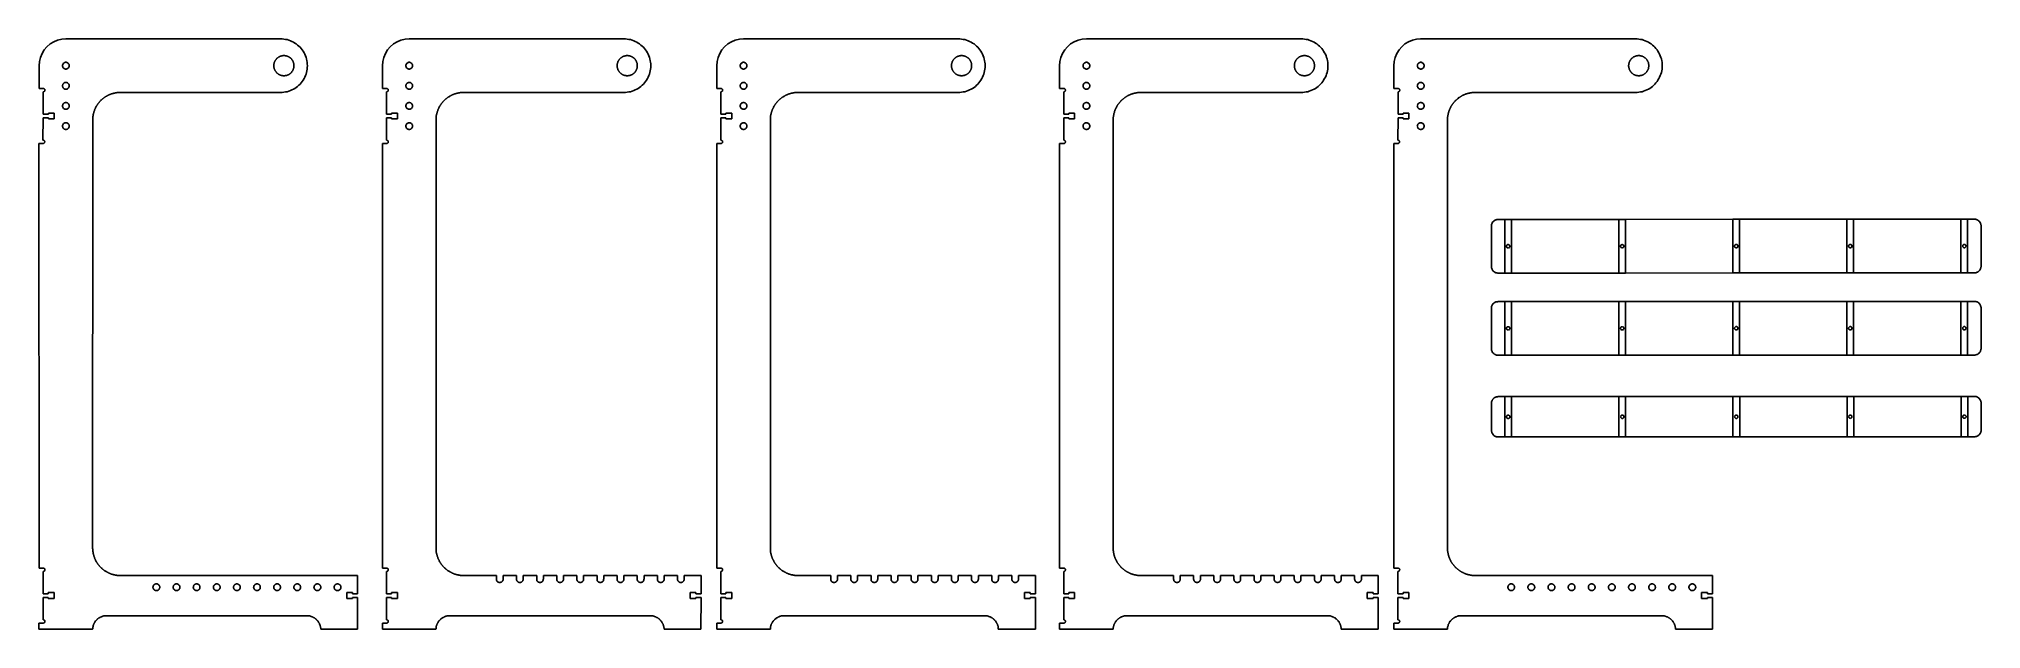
# Model space of a CAD drawing. Extents: x -72 to 72, y -22 to 22.
import ezdxf

# ---------------------------------------------------------------- set-up
doc = ezdxf.new("R2010")
doc.units = 0
doc.header["$MEASUREMENT"] = 0
doc.layers.get('0').update_dxf_attribs({"linetype": 'CONTINUOUS'})

msp = doc.modelspace()

# ---------------------------------------------------------------- linework, layer by layer
for p, q in [((-71.28, 21.78), (-71.55, 21.62)), ((-70.99, 21.9), (-71.28, 21.78)), ((-70.68, 21.98), (-70.99, 21.9)), ((-70.37, 22), (-70.68, 21.98)), ((-54.37, 22), (-70.37, 22)), ((-54.37, 22), (-54.25, 22)), ((-54.25, 22), (-54.12, 21.98)), ((-54.12, 21.98), (-54, 21.96)), ((-54, 21.96), (-53.87, 21.94)), ((-53.87, 21.94), (-53.75, 21.9)), ((-53.75, 21.9), (-53.64, 21.86)), ((-53.64, 21.86), (-53.52, 21.81)), ((-53.52, 21.81), (-53.41, 21.75)), ((-53.41, 21.75), (-53.3, 21.69)), ((-45.69, 21.78), (-45.96, 21.62)), ((-45.4, 21.9), (-45.69, 21.78)), ((-45.09, 21.98), (-45.4, 21.9)), ((-44.78, 22), (-45.09, 21.98)), ((-44.78, 22), (-28.78, 22)), ((-28.78, 22), (-28.65, 22)), ((-28.65, 22), (-28.53, 21.98)), ((-28.53, 21.98), (-28.41, 21.96)), ((-28.41, 21.96), (-28.28, 21.94)), ((-28.28, 21.94), (-28.16, 21.9)), ((-28.16, 21.9), (-28.04, 21.86)), ((-28.04, 21.86), (-27.93, 21.81)), ((-27.93, 21.81), (-27.82, 21.75)), ((-27.82, 21.75), (-27.71, 21.69)), ((-20.77, 21.78), (-21.04, 21.62)), ((-20.48, 21.9), (-20.77, 21.78)), ((-20.17, 21.98), (-20.48, 21.9)), ((-19.86, 22), (-20.17, 21.98)), ((-19.86, 22), (-3.86, 22)), ((-3.86, 22), (-3.73, 22)), ((-3.73, 22), (-3.61, 21.98)), ((-3.61, 21.98), (-3.48, 21.96)), ((-3.48, 21.96), (-3.36, 21.94)), ((-3.36, 21.94), (-3.24, 21.9)), ((-3.24, 21.9), (-3.12, 21.86)), ((-3.12, 21.86), (-3.01, 21.81)), ((-3.01, 21.81), (-2.9, 21.75)), ((-2.9, 21.75), (-2.79, 21.69)), ((4.79, 21.78), (4.52, 21.62)), ((5.08, 21.9), (4.79, 21.78)), ((5.38, 21.98), (5.08, 21.9)), ((5.7, 22), (5.38, 21.98)), ((5.7, 22), (21.7, 22)), ((21.7, 22), (21.82, 22)), ((21.82, 22), (21.95, 21.98)), ((21.95, 21.98), (22.07, 21.96)), ((22.07, 21.96), (22.19, 21.94)), ((22.19, 21.94), (22.31, 21.9)), ((22.31, 21.9), (22.43, 21.86)), ((22.43, 21.86), (22.55, 21.81)), ((22.55, 21.81), (22.66, 21.75)), ((22.66, 21.75), (22.77, 21.69)), ((29.71, 21.78), (29.44, 21.62)), ((30, 21.9), (29.71, 21.78)), ((30.3, 21.98), (30, 21.9)), ((30.61, 22), (30.3, 21.98)), ((46.61, 22), (30.61, 22)), ((46.61, 22), (46.74, 22)), ((46.74, 22), (46.86, 21.98)), ((46.86, 21.98), (46.99, 21.96)), ((46.99, 21.96), (47.11, 21.94)), ((47.11, 21.94), (47.23, 21.9)), ((47.23, 21.9), (47.35, 21.86)), ((47.35, 21.86), (47.46, 21.81)), ((47.46, 21.81), (47.58, 21.75)), ((47.58, 21.75), (47.68, 21.69)), ((-72.35, 20.31), (-72.37, 20)), ((-72.27, 20.62), (-72.35, 20.31)), ((-72.15, 20.91), (-72.27, 20.62)), ((-71.99, 21.18), (-72.15, 20.91)), ((-71.79, 21.41), (-71.99, 21.18)), ((-71.55, 21.62), (-71.79, 21.41)), ((-54.82, 20.28), (-54.83, 20.25)), ((-54.81, 20.3), (-54.82, 20.28)), ((-54.8, 20.32), (-54.81, 20.3)), ((-54.79, 20.34), (-54.8, 20.32)), ((-54.78, 20.36), (-54.79, 20.34)), ((-54.77, 20.38), (-54.78, 20.36)), ((-54.76, 20.4), (-54.77, 20.38)), ((-54.74, 20.42), (-54.76, 20.4)), ((-54.73, 20.44), (-54.74, 20.42)), ((-54.71, 20.46), (-54.73, 20.44)), ((-54.7, 20.48), (-54.71, 20.46)), ((-54.68, 20.5), (-54.7, 20.48)), ((-54.67, 20.51), (-54.68, 20.5)), ((-54.65, 20.53), (-54.67, 20.51)), ((-54.64, 20.55), (-54.65, 20.53)), ((-54.62, 20.56), (-54.64, 20.55)), ((-54.6, 20.58), (-54.62, 20.56)), ((-54.58, 20.59), (-54.6, 20.58)), ((-54.56, 20.61), (-54.58, 20.59)), ((-54.54, 20.62), (-54.56, 20.61)), ((-54.52, 20.63), (-54.54, 20.62)), ((-54.5, 20.65), (-54.52, 20.63)), ((-54.48, 20.66), (-54.5, 20.65)), ((-54.46, 20.67), (-54.48, 20.66)), ((-54.44, 20.68), (-54.46, 20.67)), ((-54.42, 20.69), (-54.44, 20.68)), ((-54.4, 20.7), (-54.42, 20.69)), ((-54.38, 20.71), (-54.4, 20.7)), ((-54.35, 20.71), (-54.38, 20.71)), ((-54.33, 20.72), (-54.35, 20.71)), ((-54.31, 20.73), (-54.33, 20.72)), ((-54.29, 20.73), (-54.31, 20.73)), ((-54.26, 20.74), (-54.29, 20.73)), ((-54.24, 20.74), (-54.26, 20.74)), ((-54.22, 20.74), (-54.24, 20.74)), ((-54.19, 20.75), (-54.22, 20.74)), ((-54.17, 20.75), (-54.19, 20.75)), ((-54.15, 20.75), (-54.17, 20.75)), ((-54.12, 20.75), (-54.15, 20.75)), ((-54.1, 20.75), (-54.12, 20.75)), ((-54.07, 20.75), (-54.1, 20.75)), ((-54.05, 20.75), (-54.07, 20.75)), ((-54.03, 20.74), (-54.05, 20.75)), ((-54, 20.74), (-54.03, 20.74)), ((-53.98, 20.74), (-54, 20.74)), ((-53.96, 20.73), (-53.98, 20.74)), ((-53.94, 20.73), (-53.96, 20.73)), ((-53.91, 20.72), (-53.94, 20.73)), ((-53.89, 20.71), (-53.91, 20.72)), ((-53.87, 20.71), (-53.89, 20.71)), ((-53.85, 20.7), (-53.87, 20.71)), ((-53.82, 20.69), (-53.85, 20.7)), ((-53.8, 20.68), (-53.82, 20.69)), ((-53.78, 20.67), (-53.8, 20.68)), ((-53.76, 20.66), (-53.78, 20.67)), ((-53.74, 20.65), (-53.76, 20.66)), ((-53.72, 20.63), (-53.74, 20.65)), ((-53.7, 20.62), (-53.72, 20.63)), ((-53.68, 20.61), (-53.7, 20.62)), ((-53.66, 20.59), (-53.68, 20.61)), ((-53.64, 20.58), (-53.66, 20.59)), ((-53.63, 20.56), (-53.64, 20.58)), ((-53.61, 20.55), (-53.63, 20.56)), ((-53.59, 20.53), (-53.61, 20.55)), ((-53.58, 20.51), (-53.59, 20.53)), ((-53.56, 20.5), (-53.58, 20.51)), ((-53.54, 20.48), (-53.56, 20.5)), ((-53.53, 20.46), (-53.54, 20.48)), ((-53.52, 20.44), (-53.53, 20.46)), ((-53.5, 20.42), (-53.52, 20.44)), ((-53.49, 20.4), (-53.5, 20.42)), ((-53.48, 20.38), (-53.49, 20.4)), ((-53.46, 20.36), (-53.48, 20.38)), ((-53.45, 20.34), (-53.46, 20.36)), ((-53.44, 20.32), (-53.45, 20.34)), ((-53.43, 20.3), (-53.44, 20.32)), ((-53.42, 20.28), (-53.43, 20.3)), ((-53.42, 20.25), (-53.42, 20.28)), ((-53.3, 21.69), (-53.2, 21.62)), ((-53.2, 21.62), (-53.1, 21.54)), ((-53.1, 21.54), (-53, 21.46)), ((-53, 21.46), (-52.91, 21.37)), ((-52.91, 21.37), (-52.83, 21.27)), ((-52.83, 21.27), (-52.75, 21.18)), ((-52.75, 21.18), (-52.68, 21.07)), ((-52.68, 21.07), (-52.62, 20.96)), ((-52.62, 20.96), (-52.56, 20.85)), ((-52.56, 20.85), (-52.51, 20.74)), ((-52.51, 20.74), (-52.47, 20.62)), ((-52.47, 20.62), (-52.43, 20.5)), ((-52.43, 20.5), (-52.41, 20.37)), ((-52.41, 20.37), (-52.39, 20.25)), ((-46.76, 20.31), (-46.78, 20)), ((-46.68, 20.62), (-46.76, 20.31)), ((-46.56, 20.91), (-46.68, 20.62)), ((-46.4, 21.18), (-46.56, 20.91)), ((-46.19, 21.41), (-46.4, 21.18)), ((-45.96, 21.62), (-46.19, 21.41)), ((-29.23, 20.28), (-29.24, 20.25)), ((-29.22, 20.3), (-29.23, 20.28)), ((-29.21, 20.32), (-29.22, 20.3)), ((-29.2, 20.34), (-29.21, 20.32)), ((-29.19, 20.36), (-29.2, 20.34)), ((-29.18, 20.38), (-29.19, 20.36)), ((-29.16, 20.4), (-29.18, 20.38)), ((-29.15, 20.42), (-29.16, 20.4)), ((-29.14, 20.44), (-29.15, 20.42)), ((-29.12, 20.46), (-29.14, 20.44)), ((-29.11, 20.48), (-29.12, 20.46)), ((-29.09, 20.5), (-29.11, 20.48)), ((-29.08, 20.51), (-29.09, 20.5)), ((-29.06, 20.53), (-29.08, 20.51)), ((-29.04, 20.55), (-29.06, 20.53)), ((-29.03, 20.56), (-29.04, 20.55)), ((-29.01, 20.58), (-29.03, 20.56)), ((-28.99, 20.59), (-29.01, 20.58)), ((-28.97, 20.61), (-28.99, 20.59)), ((-28.95, 20.62), (-28.97, 20.61)), ((-28.93, 20.63), (-28.95, 20.62)), ((-28.91, 20.65), (-28.93, 20.63)), ((-28.89, 20.66), (-28.91, 20.65)), ((-28.87, 20.67), (-28.89, 20.66)), ((-28.85, 20.68), (-28.87, 20.67)), ((-28.83, 20.69), (-28.85, 20.68)), ((-28.81, 20.7), (-28.83, 20.69)), ((-28.78, 20.71), (-28.81, 20.7)), ((-28.76, 20.71), (-28.78, 20.71)), ((-28.74, 20.72), (-28.76, 20.71)), ((-28.72, 20.73), (-28.74, 20.72)), ((-28.69, 20.73), (-28.72, 20.73)), ((-28.67, 20.74), (-28.69, 20.73)), ((-28.65, 20.74), (-28.67, 20.74)), ((-28.62, 20.74), (-28.65, 20.74)), ((-28.6, 20.75), (-28.62, 20.74)), ((-28.58, 20.75), (-28.6, 20.75)), ((-28.55, 20.75), (-28.58, 20.75)), ((-28.53, 20.75), (-28.55, 20.75)), ((-28.51, 20.75), (-28.53, 20.75)), ((-28.48, 20.75), (-28.51, 20.75)), ((-28.46, 20.75), (-28.48, 20.75)), ((-28.44, 20.74), (-28.46, 20.75)), ((-28.41, 20.74), (-28.44, 20.74)), ((-28.39, 20.74), (-28.41, 20.74)), ((-28.37, 20.73), (-28.39, 20.74)), ((-28.34, 20.73), (-28.37, 20.73)), ((-28.32, 20.72), (-28.34, 20.73)), ((-28.3, 20.71), (-28.32, 20.72)), ((-28.28, 20.71), (-28.3, 20.71)), ((-28.25, 20.7), (-28.28, 20.71)), ((-28.23, 20.69), (-28.25, 20.7)), ((-28.21, 20.68), (-28.23, 20.69)), ((-28.19, 20.67), (-28.21, 20.68)), ((-28.17, 20.66), (-28.19, 20.67)), ((-28.15, 20.65), (-28.17, 20.66)), ((-28.13, 20.63), (-28.15, 20.65)), ((-28.11, 20.62), (-28.13, 20.63)), ((-28.09, 20.61), (-28.11, 20.62)), ((-28.07, 20.59), (-28.09, 20.61)), ((-28.05, 20.58), (-28.07, 20.59)), ((-28.03, 20.56), (-28.05, 20.58)), ((-28.02, 20.55), (-28.03, 20.56)), ((-28, 20.53), (-28.02, 20.55)), ((-27.98, 20.51), (-28, 20.53)), ((-27.97, 20.5), (-27.98, 20.51)), ((-27.95, 20.48), (-27.97, 20.5)), ((-27.94, 20.46), (-27.95, 20.48)), ((-27.92, 20.44), (-27.94, 20.46)), ((-27.91, 20.42), (-27.92, 20.44)), ((-27.9, 20.4), (-27.91, 20.42)), ((-27.89, 20.38), (-27.9, 20.4)), ((-27.87, 20.36), (-27.89, 20.38)), ((-27.86, 20.34), (-27.87, 20.36)), ((-27.85, 20.32), (-27.86, 20.34)), ((-27.84, 20.3), (-27.85, 20.32)), ((-27.83, 20.28), (-27.84, 20.3)), ((-27.83, 20.25), (-27.83, 20.28)), ((-27.71, 21.69), (-27.61, 21.62)), ((-27.61, 21.62), (-27.51, 21.54)), ((-27.51, 21.54), (-27.41, 21.46)), ((-27.41, 21.46), (-27.32, 21.37)), ((-27.32, 21.37), (-27.24, 21.27)), ((-27.24, 21.27), (-27.16, 21.18)), ((-27.16, 21.18), (-27.09, 21.07)), ((-27.09, 21.07), (-27.03, 20.96)), ((-27.03, 20.96), (-26.97, 20.85)), ((-26.97, 20.85), (-26.92, 20.74)), ((-26.92, 20.74), (-26.88, 20.62)), ((-26.88, 20.62), (-26.84, 20.5)), ((-26.84, 20.5), (-26.82, 20.37)), ((-26.82, 20.37), (-26.8, 20.25)), ((-21.83, 20.31), (-21.86, 20)), ((-21.76, 20.62), (-21.83, 20.31)), ((-21.64, 20.91), (-21.76, 20.62)), ((-21.48, 21.18), (-21.64, 20.91)), ((-21.27, 21.41), (-21.48, 21.18)), ((-21.04, 21.62), (-21.27, 21.41)), ((-4.31, 20.28), (-4.32, 20.25)), ((-4.3, 20.3), (-4.31, 20.28)), ((-4.29, 20.32), (-4.3, 20.3)), ((-4.28, 20.34), (-4.29, 20.32)), ((-4.27, 20.36), (-4.28, 20.34)), ((-4.26, 20.38), (-4.27, 20.36)), ((-4.24, 20.4), (-4.26, 20.38)), ((-4.23, 20.42), (-4.24, 20.4)), ((-4.22, 20.44), (-4.23, 20.42)), ((-4.2, 20.46), (-4.22, 20.44)), ((-4.19, 20.48), (-4.2, 20.46)), ((-4.17, 20.5), (-4.19, 20.48)), ((-4.16, 20.51), (-4.17, 20.5)), ((-4.14, 20.53), (-4.16, 20.51)), ((-4.12, 20.55), (-4.14, 20.53)), ((-4.11, 20.56), (-4.12, 20.55)), ((-4.09, 20.58), (-4.11, 20.56)), ((-4.07, 20.59), (-4.09, 20.58)), ((-4.05, 20.61), (-4.07, 20.59)), ((-4.03, 20.62), (-4.05, 20.61)), ((-4.01, 20.63), (-4.03, 20.62)), ((-3.99, 20.65), (-4.01, 20.63)), ((-3.97, 20.66), (-3.99, 20.65)), ((-3.95, 20.67), (-3.97, 20.66)), ((-3.93, 20.68), (-3.95, 20.67)), ((-3.91, 20.69), (-3.93, 20.68)), ((-3.89, 20.7), (-3.91, 20.69)), ((-3.86, 20.71), (-3.89, 20.7)), ((-3.84, 20.71), (-3.86, 20.71)), ((-3.82, 20.72), (-3.84, 20.71)), ((-3.8, 20.73), (-3.82, 20.72)), ((-3.77, 20.73), (-3.8, 20.73)), ((-3.75, 20.74), (-3.77, 20.73)), ((-3.73, 20.74), (-3.75, 20.74)), ((-3.7, 20.74), (-3.73, 20.74)), ((-3.68, 20.75), (-3.7, 20.74)), ((-3.66, 20.75), (-3.68, 20.75)), ((-3.63, 20.75), (-3.66, 20.75)), ((-3.61, 20.75), (-3.63, 20.75)), ((-3.59, 20.75), (-3.61, 20.75)), ((-3.56, 20.75), (-3.59, 20.75)), ((-3.54, 20.75), (-3.56, 20.75)), ((-3.52, 20.74), (-3.54, 20.75)), ((-3.49, 20.74), (-3.52, 20.74)), ((-3.47, 20.74), (-3.49, 20.74)), ((-3.45, 20.73), (-3.47, 20.74)), ((-3.42, 20.73), (-3.45, 20.73)), ((-3.4, 20.72), (-3.42, 20.73)), ((-3.38, 20.71), (-3.4, 20.72)), ((-3.36, 20.71), (-3.38, 20.71)), ((-3.33, 20.7), (-3.36, 20.71)), ((-3.31, 20.69), (-3.33, 20.7)), ((-3.29, 20.68), (-3.31, 20.69)), ((-3.27, 20.67), (-3.29, 20.68)), ((-3.25, 20.66), (-3.27, 20.67)), ((-3.23, 20.65), (-3.25, 20.66)), ((-3.21, 20.63), (-3.23, 20.65)), ((-3.19, 20.62), (-3.21, 20.63)), ((-3.17, 20.61), (-3.19, 20.62)), ((-3.15, 20.59), (-3.17, 20.61)), ((-3.13, 20.58), (-3.15, 20.59)), ((-3.11, 20.56), (-3.13, 20.58)), ((-3.1, 20.55), (-3.11, 20.56)), ((-3.08, 20.53), (-3.1, 20.55)), ((-3.06, 20.51), (-3.08, 20.53)), ((-3.05, 20.5), (-3.06, 20.51)), ((-3.03, 20.48), (-3.05, 20.5)), ((-3.02, 20.46), (-3.03, 20.48)), ((-3, 20.44), (-3.02, 20.46)), ((-2.99, 20.42), (-3, 20.44)), ((-2.98, 20.4), (-2.99, 20.42)), ((-2.96, 20.38), (-2.98, 20.4)), ((-2.95, 20.36), (-2.96, 20.38)), ((-2.94, 20.34), (-2.95, 20.36)), ((-2.93, 20.32), (-2.94, 20.34)), ((-2.92, 20.3), (-2.93, 20.32)), ((-2.91, 20.28), (-2.92, 20.3)), ((-2.9, 20.25), (-2.91, 20.28)), ((-2.79, 21.69), (-2.68, 21.62)), ((-2.68, 21.62), (-2.58, 21.54)), ((-2.58, 21.54), (-2.49, 21.46)), ((-2.49, 21.46), (-2.4, 21.37)), ((-2.4, 21.37), (-2.32, 21.27)), ((-2.32, 21.27), (-2.24, 21.18)), ((-2.24, 21.18), (-2.17, 21.07)), ((-2.17, 21.07), (-2.11, 20.96)), ((-2.11, 20.96), (-2.05, 20.85)), ((-2.05, 20.85), (-2, 20.74)), ((-2, 20.74), (-1.96, 20.62)), ((-1.96, 20.62), (-1.92, 20.5)), ((-1.92, 20.5), (-1.89, 20.37)), ((-1.89, 20.37), (-1.88, 20.25)), ((3.72, 20.31), (3.7, 20)), ((3.79, 20.62), (3.72, 20.31)), ((3.91, 20.91), (3.79, 20.62)), ((4.08, 21.18), (3.91, 20.91)), ((4.28, 21.41), (4.08, 21.18)), ((4.52, 21.62), (4.28, 21.41)), ((21.25, 20.28), (21.24, 20.25)), ((21.26, 20.3), (21.25, 20.28)), ((21.27, 20.32), (21.26, 20.3)), ((21.28, 20.34), (21.27, 20.32)), ((21.29, 20.36), (21.28, 20.34)), ((21.3, 20.38), (21.29, 20.36)), ((21.31, 20.4), (21.3, 20.38)), ((21.33, 20.42), (21.31, 20.4)), ((21.34, 20.44), (21.33, 20.42)), ((21.35, 20.46), (21.34, 20.44)), ((21.37, 20.48), (21.35, 20.46)), ((21.38, 20.5), (21.37, 20.48)), ((21.4, 20.51), (21.38, 20.5)), ((21.42, 20.53), (21.4, 20.51)), ((21.43, 20.55), (21.42, 20.53)), ((21.45, 20.56), (21.43, 20.55)), ((21.47, 20.58), (21.45, 20.56)), ((21.49, 20.59), (21.47, 20.58)), ((21.51, 20.61), (21.49, 20.59)), ((21.52, 20.62), (21.51, 20.61)), ((21.54, 20.63), (21.52, 20.62)), ((21.56, 20.65), (21.54, 20.63)), ((21.58, 20.66), (21.56, 20.65)), ((21.61, 20.67), (21.58, 20.66)), ((21.63, 20.68), (21.61, 20.67)), ((21.65, 20.69), (21.63, 20.68)), ((21.67, 20.7), (21.65, 20.69)), ((21.69, 20.71), (21.67, 20.7)), ((21.71, 20.71), (21.69, 20.71)), ((21.74, 20.72), (21.71, 20.71)), ((21.76, 20.73), (21.74, 20.72)), ((21.78, 20.73), (21.76, 20.73)), ((21.81, 20.74), (21.78, 20.73)), ((21.83, 20.74), (21.81, 20.74)), ((21.85, 20.74), (21.83, 20.74)), ((21.88, 20.75), (21.85, 20.74)), ((21.9, 20.75), (21.88, 20.75)), ((21.92, 20.75), (21.9, 20.75)), ((21.95, 20.75), (21.92, 20.75)), ((21.97, 20.75), (21.95, 20.75)), ((21.99, 20.75), (21.97, 20.75)), ((22.02, 20.75), (21.99, 20.75)), ((22.04, 20.74), (22.02, 20.75)), ((22.06, 20.74), (22.04, 20.74)), ((22.09, 20.74), (22.06, 20.74)), ((22.11, 20.73), (22.09, 20.74)), ((22.13, 20.73), (22.11, 20.73)), ((22.16, 20.72), (22.13, 20.73)), ((22.18, 20.71), (22.16, 20.72)), ((22.2, 20.71), (22.18, 20.71)), ((22.22, 20.7), (22.2, 20.71)), ((22.24, 20.69), (22.22, 20.7)), ((22.27, 20.68), (22.24, 20.69)), ((22.29, 20.67), (22.27, 20.68)), ((22.31, 20.66), (22.29, 20.67)), ((22.33, 20.65), (22.31, 20.66)), ((22.35, 20.63), (22.33, 20.65)), ((22.37, 20.62), (22.35, 20.63)), ((22.39, 20.61), (22.37, 20.62)), ((22.41, 20.59), (22.39, 20.61)), ((22.42, 20.58), (22.41, 20.59)), ((22.44, 20.56), (22.42, 20.58)), ((22.46, 20.55), (22.44, 20.56)), ((22.48, 20.53), (22.46, 20.55)), ((22.49, 20.51), (22.48, 20.53)), ((22.51, 20.5), (22.49, 20.51)), ((22.52, 20.48), (22.51, 20.5)), ((22.54, 20.46), (22.52, 20.48)), ((22.55, 20.44), (22.54, 20.46)), ((22.57, 20.42), (22.55, 20.44)), ((22.58, 20.4), (22.57, 20.42)), ((22.59, 20.38), (22.58, 20.4)), ((22.6, 20.36), (22.59, 20.38)), ((22.61, 20.34), (22.6, 20.36)), ((22.62, 20.32), (22.61, 20.34)), ((22.63, 20.3), (22.62, 20.32)), ((22.64, 20.28), (22.63, 20.3)), ((22.65, 20.25), (22.64, 20.28)), ((22.77, 21.69), (22.87, 21.62)), ((22.87, 21.62), (22.97, 21.54)), ((22.97, 21.54), (23.07, 21.46)), ((23.07, 21.46), (23.15, 21.37)), ((23.15, 21.37), (23.24, 21.27)), ((23.24, 21.27), (23.31, 21.18)), ((23.31, 21.18), (23.38, 21.07)), ((23.38, 21.07), (23.45, 20.96)), ((23.45, 20.96), (23.51, 20.85)), ((23.51, 20.85), (23.56, 20.74)), ((23.56, 20.74), (23.6, 20.62)), ((23.6, 20.62), (23.63, 20.5)), ((23.63, 20.5), (23.66, 20.37)), ((23.66, 20.37), (23.68, 20.25)), ((28.64, 20.31), (28.61, 20)), ((28.71, 20.62), (28.64, 20.31)), ((28.83, 20.91), (28.71, 20.62)), ((29, 21.18), (28.83, 20.91)), ((29.2, 21.41), (29, 21.18)), ((29.44, 21.62), (29.2, 21.41)), ((46.17, 20.28), (46.16, 20.25)), ((46.18, 20.32), (46.17, 20.3)), ((46.17, 20.3), (46.17, 20.28)), ((46.19, 20.34), (46.18, 20.32)), ((46.21, 20.36), (46.19, 20.34)), ((46.22, 20.38), (46.21, 20.36)), ((46.23, 20.4), (46.22, 20.38)), ((46.24, 20.42), (46.23, 20.4)), ((46.26, 20.44), (46.24, 20.42)), ((46.27, 20.46), (46.26, 20.44)), ((46.29, 20.48), (46.27, 20.46)), ((46.3, 20.5), (46.29, 20.48)), ((46.32, 20.51), (46.3, 20.5)), ((46.33, 20.53), (46.32, 20.51)), ((46.35, 20.55), (46.33, 20.53)), ((46.37, 20.56), (46.35, 20.55)), ((46.39, 20.58), (46.37, 20.56)), ((46.4, 20.59), (46.39, 20.58)), ((46.42, 20.61), (46.4, 20.59)), ((46.44, 20.62), (46.42, 20.61)), ((46.46, 20.63), (46.44, 20.62)), ((46.48, 20.65), (46.46, 20.63)), ((46.5, 20.66), (46.48, 20.65)), ((46.52, 20.67), (46.5, 20.66)), ((46.54, 20.68), (46.52, 20.67)), ((46.57, 20.69), (46.54, 20.68)), ((46.59, 20.7), (46.57, 20.69)), ((46.61, 20.71), (46.59, 20.7)), ((46.63, 20.71), (46.61, 20.71)), ((46.65, 20.72), (46.63, 20.71)), ((46.68, 20.73), (46.65, 20.72)), ((46.7, 20.73), (46.68, 20.73)), ((46.72, 20.74), (46.7, 20.73)), ((46.75, 20.74), (46.72, 20.74)), ((46.77, 20.74), (46.75, 20.74)), ((46.79, 20.75), (46.77, 20.74)), ((46.82, 20.75), (46.79, 20.75)), ((46.84, 20.75), (46.82, 20.75)), ((46.86, 20.75), (46.84, 20.75)), ((46.89, 20.75), (46.86, 20.75)), ((46.91, 20.75), (46.89, 20.75)), ((46.93, 20.75), (46.91, 20.75)), ((46.96, 20.74), (46.93, 20.75)), ((46.98, 20.74), (46.96, 20.74)), ((47, 20.74), (46.98, 20.74)), ((47.03, 20.73), (47, 20.74)), ((47.05, 20.73), (47.03, 20.73)), ((47.07, 20.72), (47.05, 20.73)), ((47.09, 20.71), (47.07, 20.72)), ((47.12, 20.71), (47.09, 20.71)), ((47.14, 20.7), (47.12, 20.71)), ((47.16, 20.69), (47.14, 20.7)), ((47.18, 20.68), (47.16, 20.69)), ((47.2, 20.67), (47.18, 20.68)), ((47.22, 20.66), (47.2, 20.67)), ((47.24, 20.65), (47.22, 20.66)), ((47.26, 20.63), (47.24, 20.65)), ((47.28, 20.62), (47.26, 20.63)), ((47.3, 20.61), (47.28, 20.62)), ((47.32, 20.59), (47.3, 20.61)), ((47.34, 20.58), (47.32, 20.59)), ((47.36, 20.56), (47.34, 20.58)), ((47.38, 20.55), (47.36, 20.56)), ((47.39, 20.53), (47.38, 20.55)), ((47.41, 20.51), (47.39, 20.53)), ((47.43, 20.5), (47.41, 20.51)), ((47.44, 20.48), (47.43, 20.5)), ((47.46, 20.46), (47.44, 20.48)), ((47.47, 20.44), (47.46, 20.46)), ((47.48, 20.42), (47.47, 20.44)), ((47.5, 20.4), (47.48, 20.42)), ((47.51, 20.38), (47.5, 20.4)), ((47.52, 20.36), (47.51, 20.38)), ((47.53, 20.34), (47.52, 20.36)), ((47.54, 20.32), (47.53, 20.34)), ((47.55, 20.3), (47.54, 20.32)), ((47.56, 20.28), (47.55, 20.3)), ((47.57, 20.25), (47.56, 20.28)), ((47.68, 21.69), (47.79, 21.62)), ((47.79, 21.62), (47.89, 21.54)), ((47.89, 21.54), (47.98, 21.46)), ((47.98, 21.46), (48.07, 21.37)), ((48.07, 21.37), (48.15, 21.27)), ((48.15, 21.27), (48.23, 21.18)), ((48.23, 21.18), (48.3, 21.07)), ((48.3, 21.07), (48.37, 20.96)), ((48.37, 20.96), (48.42, 20.85)), ((48.42, 20.85), (48.47, 20.74)), ((48.47, 20.74), (48.52, 20.62)), ((48.52, 20.62), (48.55, 20.5)), ((48.55, 20.5), (48.58, 20.37)), ((48.58, 20.37), (48.6, 20.25)), ((-72.37, 18.3), (-72.37, 20)), ((-70.61, 20.08), (-70.62, 20.04)), ((-70.62, 20.04), (-70.62, 20)), ((-70.62, 20), (-70.62, 19.96)), ((-70.62, 19.96), (-70.61, 19.92)), ((-70.59, 20.11), (-70.61, 20.08)), ((-70.61, 19.92), (-70.59, 19.89)), ((-70.57, 20.15), (-70.59, 20.11)), ((-70.59, 19.89), (-70.57, 19.85)), ((-70.55, 20.18), (-70.57, 20.15)), ((-70.57, 19.85), (-70.55, 19.82)), ((-70.52, 20.2), (-70.55, 20.18)), ((-70.55, 19.82), (-70.52, 19.8)), ((-70.49, 20.22), (-70.52, 20.2)), ((-70.52, 19.8), (-70.49, 19.78)), ((-70.45, 20.24), (-70.49, 20.22)), ((-70.49, 19.78), (-70.45, 19.76)), ((-70.41, 20.25), (-70.45, 20.24)), ((-70.45, 19.76), (-70.41, 19.75)), ((-70.37, 20.25), (-70.41, 20.25)), ((-70.41, 19.75), (-70.37, 19.75)), ((-70.33, 20.25), (-70.37, 20.25)), ((-70.37, 19.75), (-70.33, 19.75)), ((-70.29, 20.24), (-70.33, 20.25)), ((-70.33, 19.75), (-70.29, 19.76)), ((-70.26, 20.22), (-70.29, 20.24)), ((-70.29, 19.76), (-70.26, 19.78)), ((-70.23, 20.2), (-70.26, 20.22)), ((-70.26, 19.78), (-70.23, 19.8)), ((-70.2, 20.18), (-70.23, 20.2)), ((-70.23, 19.8), (-70.2, 19.82)), ((-70.17, 20.15), (-70.2, 20.18)), ((-70.2, 19.82), (-70.17, 19.85)), ((-70.15, 20.11), (-70.17, 20.15)), ((-70.17, 19.85), (-70.15, 19.89)), ((-70.13, 20.08), (-70.15, 20.11)), ((-70.15, 19.89), (-70.13, 19.92)), ((-70.12, 20.04), (-70.13, 20.08)), ((-70.13, 19.92), (-70.12, 19.96)), ((-70.12, 20), (-70.12, 20.04)), ((-70.12, 19.96), (-70.12, 20)), ((-54.86, 20.12), (-54.87, 20.09)), ((-54.87, 20.09), (-54.87, 20.07)), ((-54.87, 20.07), (-54.87, 20.05)), ((-54.87, 20.05), (-54.87, 20.02)), ((-54.87, 20.02), (-54.87, 20)), ((-54.87, 20), (-54.87, 19.98)), ((-54.87, 19.98), (-54.87, 19.95)), ((-54.87, 19.95), (-54.87, 19.93)), ((-54.87, 19.93), (-54.87, 19.91)), ((-54.87, 19.91), (-54.86, 19.88)), ((-54.85, 20.16), (-54.86, 20.14)), ((-54.86, 20.14), (-54.86, 20.12)), ((-54.86, 19.88), (-54.86, 19.86)), ((-54.86, 19.86), (-54.85, 19.84)), ((-54.84, 20.21), (-54.85, 20.19)), ((-54.85, 20.19), (-54.85, 20.16)), ((-54.85, 19.84), (-54.85, 19.81)), ((-54.85, 19.81), (-54.84, 19.79)), ((-54.83, 20.25), (-54.84, 20.23)), ((-54.84, 20.23), (-54.84, 20.21)), ((-54.84, 19.79), (-54.84, 19.77)), ((-54.84, 19.77), (-54.83, 19.75)), ((-54.83, 19.75), (-54.82, 19.72)), ((-54.82, 19.72), (-54.81, 19.7)), ((-54.81, 19.7), (-54.8, 19.68)), ((-54.8, 19.68), (-54.79, 19.66)), ((-54.79, 19.66), (-54.78, 19.64)), ((-54.78, 19.64), (-54.77, 19.62)), ((-54.77, 19.62), (-54.76, 19.6)), ((-54.76, 19.6), (-54.74, 19.58)), ((-54.74, 19.58), (-54.73, 19.56)), ((-54.73, 19.56), (-54.71, 19.54)), ((-54.71, 19.54), (-54.7, 19.52)), ((-54.7, 19.52), (-54.68, 19.5)), ((-54.68, 19.5), (-54.67, 19.49)), ((-54.67, 19.49), (-54.65, 19.47)), ((-54.65, 19.47), (-54.64, 19.45)), ((-54.64, 19.45), (-54.62, 19.44)), ((-54.62, 19.44), (-54.6, 19.42)), ((-54.6, 19.42), (-54.58, 19.41)), ((-54.58, 19.41), (-54.56, 19.39)), ((-54.56, 19.39), (-54.54, 19.38)), ((-54.54, 19.38), (-54.52, 19.37)), ((-54.52, 19.37), (-54.5, 19.35)), ((-54.5, 19.35), (-54.48, 19.34)), ((-54.48, 19.34), (-54.46, 19.33)), ((-54.46, 19.33), (-54.44, 19.32)), ((-54.44, 19.32), (-54.42, 19.31)), ((-54.42, 19.31), (-54.4, 19.3)), ((-54.4, 19.3), (-54.38, 19.29)), ((-54.38, 19.29), (-54.35, 19.29)), ((-54.35, 19.29), (-54.33, 19.28)), ((-54.33, 19.28), (-54.31, 19.27)), ((-54.31, 19.27), (-54.29, 19.27)), ((-54.29, 19.27), (-54.26, 19.26)), ((-54.26, 19.26), (-54.24, 19.26)), ((-54.24, 19.26), (-54.22, 19.26)), ((-54.22, 19.26), (-54.19, 19.25)), ((-54.19, 19.25), (-54.17, 19.25)), ((-54.17, 19.25), (-54.15, 19.25)), ((-54.15, 19.25), (-54.12, 19.25)), ((-54.12, 19.25), (-54.1, 19.25)), ((-54.1, 19.25), (-54.07, 19.25)), ((-54.07, 19.25), (-54.05, 19.25)), ((-54.05, 19.25), (-54.03, 19.26)), ((-54.03, 19.26), (-54, 19.26)), ((-54, 19.26), (-53.98, 19.26)), ((-53.98, 19.26), (-53.96, 19.27)), ((-53.96, 19.27), (-53.94, 19.27)), ((-53.94, 19.27), (-53.91, 19.28)), ((-53.91, 19.28), (-53.89, 19.29)), ((-53.89, 19.29), (-53.87, 19.29)), ((-53.87, 19.29), (-53.85, 19.3)), ((-53.85, 19.3), (-53.82, 19.31)), ((-53.82, 19.31), (-53.8, 19.32)), ((-53.8, 19.32), (-53.78, 19.33)), ((-53.78, 19.33), (-53.76, 19.34)), ((-53.76, 19.34), (-53.74, 19.35)), ((-53.74, 19.35), (-53.72, 19.37)), ((-53.72, 19.37), (-53.7, 19.38)), ((-53.7, 19.38), (-53.68, 19.39)), ((-53.68, 19.39), (-53.66, 19.41)), ((-53.66, 19.41), (-53.64, 19.42)), ((-53.64, 19.42), (-53.63, 19.44)), ((-53.63, 19.44), (-53.61, 19.45)), ((-53.61, 19.45), (-53.59, 19.47)), ((-53.59, 19.47), (-53.58, 19.49)), ((-53.58, 19.49), (-53.56, 19.5)), ((-53.56, 19.5), (-53.54, 19.52)), ((-53.54, 19.52), (-53.53, 19.54)), ((-53.53, 19.54), (-53.52, 19.56)), ((-53.52, 19.56), (-53.5, 19.58)), ((-53.5, 19.58), (-53.49, 19.6)), ((-53.49, 19.6), (-53.48, 19.62)), ((-53.48, 19.62), (-53.46, 19.64)), ((-53.46, 19.64), (-53.45, 19.66)), ((-53.45, 19.66), (-53.44, 19.68)), ((-53.44, 19.68), (-53.43, 19.7)), ((-53.43, 19.7), (-53.42, 19.72)), ((-53.41, 20.23), (-53.42, 20.25)), ((-53.42, 19.75), (-53.41, 19.77)), ((-53.42, 19.72), (-53.42, 19.75)), ((-53.4, 20.21), (-53.41, 20.23)), ((-53.41, 19.77), (-53.4, 19.79)), ((-53.4, 20.19), (-53.4, 20.21)), ((-53.39, 20.16), (-53.4, 20.19)), ((-53.4, 19.81), (-53.39, 19.84)), ((-53.4, 19.79), (-53.4, 19.81)), ((-53.39, 20.14), (-53.39, 20.16)), ((-53.38, 20.12), (-53.39, 20.14)), ((-53.39, 19.86), (-53.38, 19.88)), ((-53.39, 19.84), (-53.39, 19.86)), ((-53.38, 20.09), (-53.38, 20.12)), ((-53.38, 20.07), (-53.38, 20.09)), ((-53.37, 20.05), (-53.38, 20.07)), ((-53.38, 19.93), (-53.37, 19.95)), ((-53.38, 19.91), (-53.38, 19.93)), ((-53.38, 19.88), (-53.38, 19.91)), ((-53.37, 20.02), (-53.37, 20.05)), ((-53.37, 20), (-53.37, 20.02)), ((-53.37, 19.98), (-53.37, 20)), ((-53.37, 19.95), (-53.37, 19.98)), ((-52.75, 18.82), (-52.83, 18.72)), ((-52.68, 18.93), (-52.75, 18.82)), ((-52.62, 19.04), (-52.68, 18.93)), ((-52.56, 19.15), (-52.62, 19.04)), ((-52.51, 19.26), (-52.56, 19.15)), ((-52.47, 19.38), (-52.51, 19.26)), ((-52.43, 19.5), (-52.47, 19.38)), ((-52.41, 19.62), (-52.43, 19.5)), ((-52.39, 19.75), (-52.41, 19.62)), ((-52.39, 20.25), (-52.38, 20.13)), ((-52.38, 19.87), (-52.39, 19.75)), ((-52.38, 20.13), (-52.37, 20)), ((-52.37, 20), (-52.38, 19.87)), ((-46.78, 18.3), (-46.78, 20)), ((-45.02, 20.08), (-45.03, 20.04)), ((-45.03, 20.04), (-45.03, 20)), ((-45.03, 20), (-45.03, 19.96)), ((-45.03, 19.96), (-45.02, 19.92)), ((-45, 20.11), (-45.02, 20.08)), ((-45.02, 19.92), (-45, 19.89)), ((-44.98, 20.15), (-45, 20.11)), ((-45, 19.89), (-44.98, 19.85)), ((-44.96, 20.18), (-44.98, 20.15)), ((-44.98, 19.85), (-44.96, 19.82)), ((-44.93, 20.2), (-44.96, 20.18)), ((-44.96, 19.82), (-44.93, 19.8)), ((-44.89, 20.22), (-44.93, 20.2)), ((-44.93, 19.8), (-44.89, 19.78)), ((-44.86, 20.24), (-44.89, 20.22)), ((-44.89, 19.78), (-44.86, 19.76)), ((-44.82, 20.25), (-44.86, 20.24)), ((-44.86, 19.76), (-44.82, 19.75)), ((-44.78, 20.25), (-44.82, 20.25)), ((-44.82, 19.75), (-44.78, 19.75)), ((-44.74, 20.25), (-44.78, 20.25)), ((-44.78, 19.75), (-44.74, 19.75)), ((-44.7, 20.24), (-44.74, 20.25)), ((-44.74, 19.75), (-44.7, 19.76)), ((-44.67, 20.22), (-44.7, 20.24)), ((-44.7, 19.76), (-44.67, 19.78)), ((-44.63, 20.2), (-44.67, 20.22)), ((-44.67, 19.78), (-44.63, 19.8)), ((-44.6, 20.18), (-44.63, 20.2)), ((-44.63, 19.8), (-44.6, 19.82)), ((-44.58, 20.15), (-44.6, 20.18)), ((-44.6, 19.82), (-44.58, 19.85)), ((-44.56, 20.11), (-44.58, 20.15)), ((-44.58, 19.85), (-44.56, 19.89)), ((-44.54, 20.08), (-44.56, 20.11)), ((-44.56, 19.89), (-44.54, 19.92)), ((-44.53, 20.04), (-44.54, 20.08)), ((-44.54, 19.92), (-44.53, 19.96)), ((-44.53, 20), (-44.53, 20.04)), ((-44.53, 19.96), (-44.53, 20)), ((-29.27, 20.09), (-29.28, 20.07)), ((-29.28, 20.07), (-29.28, 20.05)), ((-29.28, 20.05), (-29.28, 20.02)), ((-29.28, 20.02), (-29.28, 20)), ((-29.28, 20), (-29.28, 19.98)), ((-29.28, 19.98), (-29.28, 19.95)), ((-29.28, 19.95), (-29.28, 19.93)), ((-29.28, 19.93), (-29.27, 19.91)), ((-29.26, 20.16), (-29.27, 20.14)), ((-29.27, 20.14), (-29.27, 20.12)), ((-29.27, 20.12), (-29.27, 20.09)), ((-29.27, 19.91), (-29.27, 19.88)), ((-29.27, 19.88), (-29.27, 19.86)), ((-29.27, 19.86), (-29.26, 19.84)), ((-29.25, 20.21), (-29.26, 20.19)), ((-29.26, 20.19), (-29.26, 20.16)), ((-29.26, 19.84), (-29.26, 19.81)), ((-29.26, 19.81), (-29.25, 19.79)), ((-29.24, 20.23), (-29.25, 20.21)), ((-29.25, 19.79), (-29.24, 19.77)), ((-29.24, 20.25), (-29.24, 20.23)), ((-29.24, 19.77), (-29.24, 19.75)), ((-29.24, 19.75), (-29.23, 19.72)), ((-29.23, 19.72), (-29.22, 19.7)), ((-29.22, 19.7), (-29.21, 19.68)), ((-29.21, 19.68), (-29.2, 19.66)), ((-29.2, 19.66), (-29.19, 19.64)), ((-29.19, 19.64), (-29.18, 19.62)), ((-29.18, 19.62), (-29.16, 19.6)), ((-29.16, 19.6), (-29.15, 19.58)), ((-29.15, 19.58), (-29.14, 19.56)), ((-29.14, 19.56), (-29.12, 19.54)), ((-29.12, 19.54), (-29.11, 19.52)), ((-29.11, 19.52), (-29.09, 19.5)), ((-29.09, 19.5), (-29.08, 19.49)), ((-29.08, 19.49), (-29.06, 19.47)), ((-29.06, 19.47), (-29.04, 19.45)), ((-29.04, 19.45), (-29.03, 19.44)), ((-29.03, 19.44), (-29.01, 19.42)), ((-29.01, 19.42), (-28.99, 19.41)), ((-28.99, 19.41), (-28.97, 19.39)), ((-28.97, 19.39), (-28.95, 19.38)), ((-28.95, 19.38), (-28.93, 19.37)), ((-28.93, 19.37), (-28.91, 19.35)), ((-28.91, 19.35), (-28.89, 19.34)), ((-28.89, 19.34), (-28.87, 19.33)), ((-28.87, 19.33), (-28.85, 19.32)), ((-28.85, 19.32), (-28.83, 19.31)), ((-28.83, 19.31), (-28.81, 19.3)), ((-28.81, 19.3), (-28.78, 19.29)), ((-28.78, 19.29), (-28.76, 19.29)), ((-28.76, 19.29), (-28.74, 19.28)), ((-28.74, 19.28), (-28.72, 19.27)), ((-28.72, 19.27), (-28.69, 19.27)), ((-28.69, 19.27), (-28.67, 19.26)), ((-28.67, 19.26), (-28.65, 19.26)), ((-28.65, 19.26), (-28.62, 19.26)), ((-28.62, 19.26), (-28.6, 19.25)), ((-28.6, 19.25), (-28.58, 19.25)), ((-28.58, 19.25), (-28.55, 19.25)), ((-28.55, 19.25), (-28.53, 19.25)), ((-28.53, 19.25), (-28.51, 19.25)), ((-28.51, 19.25), (-28.48, 19.25)), ((-28.48, 19.25), (-28.46, 19.25)), ((-28.46, 19.25), (-28.44, 19.26)), ((-28.44, 19.26), (-28.41, 19.26)), ((-28.41, 19.26), (-28.39, 19.26)), ((-28.39, 19.26), (-28.37, 19.27)), ((-28.37, 19.27), (-28.34, 19.27)), ((-28.34, 19.27), (-28.32, 19.28)), ((-28.32, 19.28), (-28.3, 19.29)), ((-28.3, 19.29), (-28.28, 19.29)), ((-28.28, 19.29), (-28.25, 19.3)), ((-28.25, 19.3), (-28.23, 19.31)), ((-28.23, 19.31), (-28.21, 19.32)), ((-28.21, 19.32), (-28.19, 19.33)), ((-28.19, 19.33), (-28.17, 19.34)), ((-28.17, 19.34), (-28.15, 19.35)), ((-28.15, 19.35), (-28.13, 19.37)), ((-28.13, 19.37), (-28.11, 19.38)), ((-28.11, 19.38), (-28.09, 19.39)), ((-28.09, 19.39), (-28.07, 19.41)), ((-28.07, 19.41), (-28.05, 19.42)), ((-28.05, 19.42), (-28.03, 19.44)), ((-28.03, 19.44), (-28.02, 19.45)), ((-28.02, 19.45), (-28, 19.47)), ((-28, 19.47), (-27.98, 19.49)), ((-27.98, 19.49), (-27.97, 19.5)), ((-27.97, 19.5), (-27.95, 19.52)), ((-27.95, 19.52), (-27.94, 19.54)), ((-27.94, 19.54), (-27.92, 19.56)), ((-27.92, 19.56), (-27.91, 19.58)), ((-27.91, 19.58), (-27.9, 19.6)), ((-27.9, 19.6), (-27.89, 19.62)), ((-27.89, 19.62), (-27.87, 19.64)), ((-27.87, 19.64), (-27.86, 19.66)), ((-27.86, 19.66), (-27.85, 19.68)), ((-27.85, 19.68), (-27.84, 19.7)), ((-27.84, 19.7), (-27.83, 19.72)), ((-27.82, 20.23), (-27.83, 20.25)), ((-27.83, 19.75), (-27.82, 19.77)), ((-27.83, 19.72), (-27.83, 19.75)), ((-27.81, 20.21), (-27.82, 20.23)), ((-27.82, 19.77), (-27.81, 19.79)), ((-27.8, 20.19), (-27.81, 20.21)), ((-27.81, 19.79), (-27.8, 19.81)), ((-27.8, 20.16), (-27.8, 20.19)), ((-27.79, 20.14), (-27.8, 20.16)), ((-27.8, 19.84), (-27.79, 19.86)), ((-27.8, 19.81), (-27.8, 19.84)), ((-27.79, 20.12), (-27.79, 20.14)), ((-27.79, 20.09), (-27.79, 20.12)), ((-27.78, 20.07), (-27.79, 20.09)), ((-27.79, 19.91), (-27.78, 19.93)), ((-27.79, 19.88), (-27.79, 19.91)), ((-27.79, 19.86), (-27.79, 19.88)), ((-27.78, 20.05), (-27.78, 20.07)), ((-27.78, 20.02), (-27.78, 20.05)), ((-27.78, 20), (-27.78, 20.02)), ((-27.78, 19.98), (-27.78, 20)), ((-27.78, 19.95), (-27.78, 19.98)), ((-27.78, 19.93), (-27.78, 19.95)), ((-27.16, 18.82), (-27.24, 18.72)), ((-27.09, 18.93), (-27.16, 18.82)), ((-27.03, 19.04), (-27.09, 18.93)), ((-26.97, 19.15), (-27.03, 19.04)), ((-26.92, 19.26), (-26.97, 19.15)), ((-26.88, 19.38), (-26.92, 19.26)), ((-26.84, 19.5), (-26.88, 19.38)), ((-26.82, 19.62), (-26.84, 19.5)), ((-26.8, 19.75), (-26.82, 19.62)), ((-26.8, 20.25), (-26.78, 20.13)), ((-26.78, 19.87), (-26.8, 19.75)), ((-26.78, 20.13), (-26.78, 20)), ((-26.78, 20), (-26.78, 19.87)), ((-21.86, 18.3), (-21.86, 20)), ((-20.1, 20.08), (-20.11, 20.04)), ((-20.11, 20.04), (-20.11, 20)), ((-20.11, 20), (-20.11, 19.96)), ((-20.11, 19.96), (-20.1, 19.92)), ((-20.08, 20.11), (-20.1, 20.08)), ((-20.1, 19.92), (-20.08, 19.89)), ((-20.06, 20.15), (-20.08, 20.11)), ((-20.08, 19.89), (-20.06, 19.85)), ((-20.04, 20.18), (-20.06, 20.15)), ((-20.06, 19.85), (-20.04, 19.82)), ((-20.01, 20.2), (-20.04, 20.18)), ((-20.04, 19.82), (-20.01, 19.8)), ((-19.97, 20.22), (-20.01, 20.2)), ((-20.01, 19.8), (-19.97, 19.78)), ((-19.94, 20.24), (-19.97, 20.22)), ((-19.97, 19.78), (-19.94, 19.76)), ((-19.9, 20.25), (-19.94, 20.24)), ((-19.94, 19.76), (-19.9, 19.75)), ((-19.86, 20.25), (-19.9, 20.25)), ((-19.9, 19.75), (-19.86, 19.75)), ((-19.82, 20.25), (-19.86, 20.25)), ((-19.86, 19.75), (-19.82, 19.75)), ((-19.78, 20.24), (-19.82, 20.25)), ((-19.82, 19.75), (-19.78, 19.76)), ((-19.75, 20.22), (-19.78, 20.24)), ((-19.78, 19.76), (-19.75, 19.78)), ((-19.71, 20.2), (-19.75, 20.22)), ((-19.75, 19.78), (-19.71, 19.8)), ((-19.68, 20.18), (-19.71, 20.2)), ((-19.71, 19.8), (-19.68, 19.82)), ((-19.66, 20.15), (-19.68, 20.18)), ((-19.68, 19.82), (-19.66, 19.85)), ((-19.64, 20.11), (-19.66, 20.15)), ((-19.66, 19.85), (-19.64, 19.89)), ((-19.62, 20.08), (-19.64, 20.11)), ((-19.64, 19.89), (-19.62, 19.92)), ((-19.61, 20.04), (-19.62, 20.08)), ((-19.62, 19.92), (-19.61, 19.96)), ((-19.61, 20), (-19.61, 20.04)), ((-19.61, 19.96), (-19.61, 20)), ((-4.35, 20.09), (-4.36, 20.07)), ((-4.36, 20.07), (-4.36, 20.05)), ((-4.36, 20.05), (-4.36, 20.02)), ((-4.36, 20.02), (-4.36, 20)), ((-4.36, 20), (-4.36, 19.98)), ((-4.36, 19.98), (-4.36, 19.95)), ((-4.36, 19.95), (-4.36, 19.93)), ((-4.36, 19.93), (-4.35, 19.91)), ((-4.34, 20.16), (-4.35, 20.14)), ((-4.35, 20.14), (-4.35, 20.12)), ((-4.35, 20.12), (-4.35, 20.09)), ((-4.35, 19.91), (-4.35, 19.88)), ((-4.35, 19.88), (-4.35, 19.86)), ((-4.35, 19.86), (-4.34, 19.84)), ((-4.33, 20.21), (-4.34, 20.19)), ((-4.34, 20.19), (-4.34, 20.16)), ((-4.34, 19.84), (-4.34, 19.81)), ((-4.34, 19.81), (-4.33, 19.79)), ((-4.32, 20.23), (-4.33, 20.21)), ((-4.33, 19.79), (-4.32, 19.77)), ((-4.32, 20.25), (-4.32, 20.23)), ((-4.32, 19.77), (-4.32, 19.75)), ((-4.32, 19.75), (-4.31, 19.72)), ((-4.31, 19.72), (-4.3, 19.7)), ((-4.3, 19.7), (-4.29, 19.68)), ((-4.29, 19.68), (-4.28, 19.66)), ((-4.28, 19.66), (-4.27, 19.64)), ((-4.27, 19.64), (-4.26, 19.62)), ((-4.26, 19.62), (-4.24, 19.6)), ((-4.24, 19.6), (-4.23, 19.58)), ((-4.23, 19.58), (-4.22, 19.56)), ((-4.22, 19.56), (-4.2, 19.54)), ((-4.2, 19.54), (-4.19, 19.52)), ((-4.19, 19.52), (-4.17, 19.5)), ((-4.17, 19.5), (-4.16, 19.49)), ((-4.16, 19.49), (-4.14, 19.47)), ((-4.14, 19.47), (-4.12, 19.45)), ((-4.12, 19.45), (-4.11, 19.44)), ((-4.11, 19.44), (-4.09, 19.42)), ((-4.09, 19.42), (-4.07, 19.41)), ((-4.07, 19.41), (-4.05, 19.39)), ((-4.05, 19.39), (-4.03, 19.38)), ((-4.03, 19.38), (-4.01, 19.37)), ((-4.01, 19.37), (-3.99, 19.35)), ((-3.99, 19.35), (-3.97, 19.34)), ((-3.97, 19.34), (-3.95, 19.33)), ((-3.95, 19.33), (-3.93, 19.32)), ((-3.93, 19.32), (-3.91, 19.31)), ((-3.91, 19.31), (-3.89, 19.3)), ((-3.89, 19.3), (-3.86, 19.29)), ((-3.86, 19.29), (-3.84, 19.29)), ((-3.84, 19.29), (-3.82, 19.28)), ((-3.82, 19.28), (-3.8, 19.27)), ((-3.8, 19.27), (-3.77, 19.27)), ((-3.77, 19.27), (-3.75, 19.26)), ((-3.75, 19.26), (-3.73, 19.26)), ((-3.73, 19.26), (-3.7, 19.26)), ((-3.7, 19.26), (-3.68, 19.25)), ((-3.68, 19.25), (-3.66, 19.25)), ((-3.66, 19.25), (-3.63, 19.25)), ((-3.63, 19.25), (-3.61, 19.25)), ((-3.61, 19.25), (-3.59, 19.25)), ((-3.59, 19.25), (-3.56, 19.25)), ((-3.56, 19.25), (-3.54, 19.25)), ((-3.54, 19.25), (-3.52, 19.26)), ((-3.52, 19.26), (-3.49, 19.26)), ((-3.49, 19.26), (-3.47, 19.26)), ((-3.47, 19.26), (-3.45, 19.27)), ((-3.45, 19.27), (-3.42, 19.27)), ((-3.42, 19.27), (-3.4, 19.28)), ((-3.4, 19.28), (-3.38, 19.29)), ((-3.38, 19.29), (-3.36, 19.29)), ((-3.36, 19.29), (-3.33, 19.3)), ((-3.33, 19.3), (-3.31, 19.31)), ((-3.31, 19.31), (-3.29, 19.32)), ((-3.29, 19.32), (-3.27, 19.33)), ((-3.27, 19.33), (-3.25, 19.34)), ((-3.25, 19.34), (-3.23, 19.35)), ((-3.23, 19.35), (-3.21, 19.37)), ((-3.21, 19.37), (-3.19, 19.38)), ((-3.19, 19.38), (-3.17, 19.39)), ((-3.17, 19.39), (-3.15, 19.41)), ((-3.15, 19.41), (-3.13, 19.42)), ((-3.13, 19.42), (-3.11, 19.44)), ((-3.11, 19.44), (-3.1, 19.45)), ((-3.1, 19.45), (-3.08, 19.47)), ((-3.08, 19.47), (-3.06, 19.49)), ((-3.06, 19.49), (-3.05, 19.5)), ((-3.05, 19.5), (-3.03, 19.52)), ((-3.03, 19.52), (-3.02, 19.54)), ((-3.02, 19.54), (-3, 19.56)), ((-3, 19.56), (-2.99, 19.58)), ((-2.99, 19.58), (-2.98, 19.6)), ((-2.98, 19.6), (-2.96, 19.62)), ((-2.96, 19.62), (-2.95, 19.64)), ((-2.95, 19.64), (-2.94, 19.66)), ((-2.94, 19.66), (-2.93, 19.68)), ((-2.93, 19.68), (-2.92, 19.7)), ((-2.92, 19.7), (-2.91, 19.72)), ((-2.91, 19.72), (-2.9, 19.75)), ((-2.9, 20.23), (-2.9, 20.25)), ((-2.89, 20.21), (-2.9, 20.23)), ((-2.9, 19.77), (-2.89, 19.79)), ((-2.9, 19.75), (-2.9, 19.77)), ((-2.88, 20.19), (-2.89, 20.21)), ((-2.89, 19.79), (-2.88, 19.81)), ((-2.88, 20.16), (-2.88, 20.19)), ((-2.87, 20.14), (-2.88, 20.16)), ((-2.88, 19.84), (-2.87, 19.86)), ((-2.88, 19.81), (-2.88, 19.84)), ((-2.87, 20.12), (-2.87, 20.14)), ((-2.87, 20.09), (-2.87, 20.12)), ((-2.86, 20.07), (-2.87, 20.09)), ((-2.87, 19.91), (-2.86, 19.93)), ((-2.87, 19.88), (-2.87, 19.91)), ((-2.87, 19.86), (-2.87, 19.88)), ((-2.86, 20.05), (-2.86, 20.07)), ((-2.86, 20.02), (-2.86, 20.05)), ((-2.86, 20), (-2.86, 20.02)), ((-2.86, 19.98), (-2.86, 20)), ((-2.86, 19.95), (-2.86, 19.98)), ((-2.86, 19.93), (-2.86, 19.95)), ((-2.24, 18.82), (-2.32, 18.72)), ((-2.17, 18.93), (-2.24, 18.82)), ((-2.11, 19.04), (-2.17, 18.93)), ((-2.05, 19.15), (-2.11, 19.04)), ((-2, 19.26), (-2.05, 19.15)), ((-1.96, 19.38), (-2, 19.26)), ((-1.92, 19.5), (-1.96, 19.38)), ((-1.89, 19.62), (-1.92, 19.5)), ((-1.88, 19.75), (-1.89, 19.62)), ((-1.88, 20.25), (-1.86, 20.13)), ((-1.86, 19.87), (-1.88, 19.75)), ((-1.86, 20.13), (-1.86, 20)), ((-1.86, 20), (-1.86, 19.87)), ((3.7, 18.3), (3.7, 20)), ((5.46, 20.08), (5.45, 20.04)), ((5.45, 20.04), (5.45, 20)), ((5.45, 20), (5.45, 19.96)), ((5.45, 19.96), (5.46, 19.92)), ((5.47, 20.11), (5.46, 20.08)), ((5.46, 19.92), (5.47, 19.89)), ((5.49, 20.15), (5.47, 20.11)), ((5.47, 19.89), (5.49, 19.85)), ((5.52, 20.18), (5.49, 20.15)), ((5.49, 19.85), (5.52, 19.82)), ((5.55, 20.2), (5.52, 20.18)), ((5.52, 19.82), (5.55, 19.8)), ((5.58, 20.22), (5.55, 20.2)), ((5.55, 19.8), (5.58, 19.78)), ((5.62, 20.24), (5.58, 20.22)), ((5.58, 19.78), (5.62, 19.76)), ((5.66, 20.25), (5.62, 20.24)), ((5.62, 19.76), (5.66, 19.75)), ((5.7, 20.25), (5.66, 20.25)), ((5.66, 19.75), (5.7, 19.75)), ((5.73, 20.25), (5.7, 20.25)), ((5.7, 19.75), (5.73, 19.75)), ((5.77, 20.24), (5.73, 20.25)), ((5.73, 19.75), (5.77, 19.76)), ((5.81, 20.22), (5.77, 20.24)), ((5.77, 19.76), (5.81, 19.78)), ((5.84, 20.2), (5.81, 20.22)), ((5.81, 19.78), (5.84, 19.8)), ((5.87, 20.18), (5.84, 20.2)), ((5.84, 19.8), (5.87, 19.82)), ((5.9, 20.15), (5.87, 20.18)), ((5.87, 19.82), (5.9, 19.85)), ((5.92, 20.11), (5.9, 20.15)), ((5.9, 19.85), (5.92, 19.89)), ((5.93, 20.08), (5.92, 20.11)), ((5.92, 19.89), (5.93, 19.92)), ((5.94, 20.04), (5.93, 20.08)), ((5.93, 19.92), (5.94, 19.96)), ((5.95, 20), (5.94, 20.04)), ((5.94, 19.96), (5.95, 20)), ((21.21, 20.12), (21.2, 20.09)), ((21.2, 20.09), (21.2, 20.07)), ((21.2, 20.07), (21.2, 20.05)), ((21.2, 20.05), (21.2, 20.02)), ((21.2, 20.02), (21.2, 20)), ((21.2, 20), (21.2, 19.98)), ((21.2, 19.98), (21.2, 19.95)), ((21.2, 19.95), (21.2, 19.93)), ((21.2, 19.93), (21.2, 19.91)), ((21.2, 19.91), (21.21, 19.88)), ((21.22, 20.19), (21.21, 20.16)), ((21.21, 20.16), (21.21, 20.14)), ((21.21, 20.14), (21.21, 20.12)), ((21.21, 19.88), (21.21, 19.86)), ((21.21, 19.86), (21.21, 19.84)), ((21.21, 19.84), (21.22, 19.81)), ((21.23, 20.21), (21.22, 20.19)), ((21.22, 19.81), (21.23, 19.79)), ((21.24, 20.25), (21.23, 20.23)), ((21.23, 20.23), (21.23, 20.21)), ((21.23, 19.79), (21.23, 19.77)), ((21.23, 19.77), (21.24, 19.75)), ((21.24, 19.75), (21.25, 19.72)), ((21.25, 19.72), (21.26, 19.7)), ((21.26, 19.7), (21.27, 19.68)), ((21.27, 19.68), (21.28, 19.66)), ((21.28, 19.66), (21.29, 19.64)), ((21.29, 19.64), (21.3, 19.62)), ((21.3, 19.62), (21.31, 19.6)), ((21.31, 19.6), (21.33, 19.58)), ((21.33, 19.58), (21.34, 19.56)), ((21.34, 19.56), (21.35, 19.54)), ((21.35, 19.54), (21.37, 19.52)), ((21.37, 19.52), (21.38, 19.5)), ((21.38, 19.5), (21.4, 19.49)), ((21.4, 19.49), (21.42, 19.47)), ((21.42, 19.47), (21.43, 19.45)), ((21.43, 19.45), (21.45, 19.44)), ((21.45, 19.44), (21.47, 19.42)), ((21.47, 19.42), (21.49, 19.41)), ((21.49, 19.41), (21.51, 19.39)), ((21.51, 19.39), (21.52, 19.38)), ((21.52, 19.38), (21.54, 19.37)), ((21.54, 19.37), (21.56, 19.35)), ((21.56, 19.35), (21.58, 19.34)), ((21.58, 19.34), (21.61, 19.33)), ((21.61, 19.33), (21.63, 19.32)), ((21.63, 19.32), (21.65, 19.31)), ((21.65, 19.31), (21.67, 19.3)), ((21.67, 19.3), (21.69, 19.29)), ((21.69, 19.29), (21.71, 19.29)), ((21.71, 19.29), (21.74, 19.28)), ((21.74, 19.28), (21.76, 19.27)), ((21.76, 19.27), (21.78, 19.27)), ((21.78, 19.27), (21.81, 19.26)), ((21.81, 19.26), (21.83, 19.26)), ((21.83, 19.26), (21.85, 19.26)), ((21.85, 19.26), (21.88, 19.25)), ((21.88, 19.25), (21.9, 19.25)), ((21.9, 19.25), (21.92, 19.25)), ((21.92, 19.25), (21.95, 19.25)), ((21.95, 19.25), (21.97, 19.25)), ((21.97, 19.25), (21.99, 19.25)), ((21.99, 19.25), (22.02, 19.25)), ((22.02, 19.25), (22.04, 19.26)), ((22.04, 19.26), (22.06, 19.26)), ((22.06, 19.26), (22.09, 19.26)), ((22.09, 19.26), (22.11, 19.27)), ((22.11, 19.27), (22.13, 19.27)), ((22.13, 19.27), (22.16, 19.28)), ((22.16, 19.28), (22.18, 19.29)), ((22.18, 19.29), (22.2, 19.29)), ((22.2, 19.29), (22.22, 19.3)), ((22.22, 19.3), (22.24, 19.31)), ((22.24, 19.31), (22.27, 19.32)), ((22.27, 19.32), (22.29, 19.33)), ((22.29, 19.33), (22.31, 19.34)), ((22.31, 19.34), (22.33, 19.35)), ((22.33, 19.35), (22.35, 19.37)), ((22.35, 19.37), (22.37, 19.38)), ((22.37, 19.38), (22.39, 19.39)), ((22.39, 19.39), (22.41, 19.41)), ((22.41, 19.41), (22.42, 19.42)), ((22.42, 19.42), (22.44, 19.44)), ((22.44, 19.44), (22.46, 19.45)), ((22.46, 19.45), (22.48, 19.47)), ((22.48, 19.47), (22.49, 19.49)), ((22.49, 19.49), (22.51, 19.5)), ((22.51, 19.5), (22.52, 19.52)), ((22.52, 19.52), (22.54, 19.54)), ((22.54, 19.54), (22.55, 19.56)), ((22.55, 19.56), (22.57, 19.58)), ((22.57, 19.58), (22.58, 19.6)), ((22.58, 19.6), (22.59, 19.62)), ((22.59, 19.62), (22.6, 19.64)), ((22.6, 19.64), (22.61, 19.66)), ((22.61, 19.66), (22.62, 19.68)), ((22.62, 19.68), (22.63, 19.7)), ((22.63, 19.7), (22.64, 19.72)), ((22.64, 19.72), (22.65, 19.75)), ((22.66, 20.23), (22.65, 20.25)), ((22.65, 19.75), (22.66, 19.77)), ((22.67, 20.21), (22.66, 20.23)), ((22.66, 19.77), (22.67, 19.79)), ((22.67, 20.19), (22.67, 20.21)), ((22.68, 20.16), (22.67, 20.19)), ((22.67, 19.81), (22.68, 19.84)), ((22.67, 19.79), (22.67, 19.81)), ((22.68, 20.14), (22.68, 20.16)), ((22.69, 20.12), (22.68, 20.14)), ((22.68, 19.86), (22.69, 19.88)), ((22.68, 19.84), (22.68, 19.86)), ((22.69, 20.09), (22.69, 20.12)), ((22.69, 20.07), (22.69, 20.09)), ((22.69, 20.05), (22.69, 20.07)), ((22.7, 20.02), (22.69, 20.05)), ((22.69, 19.95), (22.7, 19.98)), ((22.69, 19.93), (22.69, 19.95)), ((22.69, 19.91), (22.69, 19.93)), ((22.69, 19.88), (22.69, 19.91)), ((22.7, 20), (22.7, 20.02)), ((22.7, 19.98), (22.7, 20)), ((23.31, 18.82), (23.24, 18.72)), ((23.38, 18.93), (23.31, 18.82)), ((23.45, 19.04), (23.38, 18.93)), ((23.51, 19.15), (23.45, 19.04)), ((23.56, 19.26), (23.51, 19.15)), ((23.6, 19.38), (23.56, 19.26)), ((23.63, 19.5), (23.6, 19.38)), ((23.66, 19.62), (23.63, 19.5)), ((23.68, 19.75), (23.66, 19.62)), ((23.68, 20.25), (23.69, 20.13)), ((23.69, 19.87), (23.68, 19.75)), ((23.69, 20.13), (23.7, 20)), ((23.7, 20), (23.69, 19.87)), ((28.61, 18.3), (28.61, 20)), ((30.37, 20.04), (30.36, 20)), ((30.36, 20), (30.37, 19.96)), ((30.38, 20.08), (30.37, 20.04)), ((30.37, 19.96), (30.38, 19.92)), ((30.39, 20.11), (30.38, 20.08)), ((30.38, 19.92), (30.39, 19.89)), ((30.41, 20.15), (30.39, 20.11)), ((30.39, 19.89), (30.41, 19.85)), ((30.44, 20.18), (30.41, 20.15)), ((30.41, 19.85), (30.44, 19.82)), ((30.47, 20.2), (30.44, 20.18)), ((30.44, 19.82), (30.47, 19.8)), ((30.5, 20.22), (30.47, 20.2)), ((30.47, 19.8), (30.5, 19.78)), ((30.54, 20.24), (30.5, 20.22)), ((30.5, 19.78), (30.54, 19.76)), ((30.57, 20.25), (30.54, 20.24)), ((30.54, 19.76), (30.57, 19.75)), ((30.61, 20.25), (30.57, 20.25)), ((30.57, 19.75), (30.61, 19.75)), ((30.65, 20.25), (30.61, 20.25)), ((30.61, 19.75), (30.65, 19.75)), ((30.69, 20.24), (30.65, 20.25)), ((30.65, 19.75), (30.69, 19.76)), ((30.73, 20.22), (30.69, 20.24)), ((30.69, 19.76), (30.73, 19.78)), ((30.76, 20.2), (30.73, 20.22)), ((30.73, 19.78), (30.76, 19.8)), ((30.79, 20.18), (30.76, 20.2)), ((30.76, 19.8), (30.79, 19.82)), ((30.81, 20.15), (30.79, 20.18)), ((30.79, 19.82), (30.81, 19.85)), ((30.84, 20.11), (30.81, 20.15)), ((30.81, 19.85), (30.84, 19.89)), ((30.85, 20.08), (30.84, 20.11)), ((30.84, 19.89), (30.85, 19.92)), ((30.86, 20.04), (30.85, 20.08)), ((30.85, 19.92), (30.86, 19.96)), ((30.86, 20), (30.86, 20.04)), ((30.86, 19.96), (30.86, 20)), ((46.12, 20.07), (46.11, 20.05)), ((46.11, 20.05), (46.11, 20.02)), ((46.11, 20.02), (46.11, 20)), ((46.11, 20), (46.11, 19.98)), ((46.11, 19.98), (46.11, 19.95)), ((46.11, 19.95), (46.12, 19.93)), ((46.13, 20.14), (46.12, 20.12)), ((46.12, 20.12), (46.12, 20.09)), ((46.12, 20.09), (46.12, 20.07)), ((46.12, 19.93), (46.12, 19.91)), ((46.12, 19.91), (46.12, 19.88)), ((46.12, 19.88), (46.13, 19.86)), ((46.14, 20.19), (46.13, 20.16)), ((46.13, 20.16), (46.13, 20.14)), ((46.13, 19.86), (46.13, 19.84)), ((46.13, 19.84), (46.14, 19.81)), ((46.15, 20.23), (46.14, 20.21)), ((46.14, 20.21), (46.14, 20.19)), ((46.14, 19.81), (46.14, 19.79)), ((46.14, 19.79), (46.15, 19.77)), ((46.16, 20.25), (46.15, 20.23)), ((46.15, 19.77), (46.16, 19.75)), ((46.16, 19.75), (46.17, 19.72)), ((46.17, 19.72), (46.17, 19.7)), ((46.17, 19.7), (46.18, 19.68)), ((46.18, 19.68), (46.19, 19.66)), ((46.19, 19.66), (46.21, 19.64)), ((46.21, 19.64), (46.22, 19.62)), ((46.22, 19.62), (46.23, 19.6)), ((46.23, 19.6), (46.24, 19.58)), ((46.24, 19.58), (46.26, 19.56)), ((46.26, 19.56), (46.27, 19.54)), ((46.27, 19.54), (46.29, 19.52)), ((46.29, 19.52), (46.3, 19.5)), ((46.3, 19.5), (46.32, 19.49)), ((46.32, 19.49), (46.33, 19.47)), ((46.33, 19.47), (46.35, 19.45)), ((46.35, 19.45), (46.37, 19.44)), ((46.37, 19.44), (46.39, 19.42)), ((46.39, 19.42), (46.4, 19.41)), ((46.4, 19.41), (46.42, 19.39)), ((46.42, 19.39), (46.44, 19.38)), ((46.44, 19.38), (46.46, 19.37)), ((46.46, 19.37), (46.48, 19.35)), ((46.48, 19.35), (46.5, 19.34)), ((46.5, 19.34), (46.52, 19.33)), ((46.52, 19.33), (46.54, 19.32)), ((46.54, 19.32), (46.57, 19.31)), ((46.57, 19.31), (46.59, 19.3)), ((46.59, 19.3), (46.61, 19.29)), ((46.61, 19.29), (46.63, 19.29)), ((46.63, 19.29), (46.65, 19.28)), ((46.65, 19.28), (46.68, 19.27)), ((46.68, 19.27), (46.7, 19.27)), ((46.7, 19.27), (46.72, 19.26)), ((46.72, 19.26), (46.75, 19.26)), ((46.75, 19.26), (46.77, 19.26)), ((46.77, 19.26), (46.79, 19.25)), ((46.79, 19.25), (46.82, 19.25)), ((46.82, 19.25), (46.84, 19.25)), ((46.84, 19.25), (46.86, 19.25)), ((46.86, 19.25), (46.89, 19.25)), ((46.89, 19.25), (46.91, 19.25)), ((46.91, 19.25), (46.93, 19.25)), ((46.93, 19.25), (46.96, 19.26)), ((46.96, 19.26), (46.98, 19.26)), ((46.98, 19.26), (47, 19.26)), ((47, 19.26), (47.03, 19.27)), ((47.03, 19.27), (47.05, 19.27)), ((47.05, 19.27), (47.07, 19.28)), ((47.07, 19.28), (47.09, 19.29)), ((47.09, 19.29), (47.12, 19.29)), ((47.12, 19.29), (47.14, 19.3)), ((47.14, 19.3), (47.16, 19.31)), ((47.16, 19.31), (47.18, 19.32)), ((47.18, 19.32), (47.2, 19.33)), ((47.2, 19.33), (47.22, 19.34)), ((47.22, 19.34), (47.24, 19.35)), ((47.24, 19.35), (47.26, 19.37)), ((47.26, 19.37), (47.28, 19.38)), ((47.28, 19.38), (47.3, 19.39)), ((47.3, 19.39), (47.32, 19.41)), ((47.32, 19.41), (47.34, 19.42)), ((47.34, 19.42), (47.36, 19.44)), ((47.36, 19.44), (47.38, 19.45)), ((47.38, 19.45), (47.39, 19.47)), ((47.39, 19.47), (47.41, 19.49)), ((47.41, 19.49), (47.43, 19.5)), ((47.43, 19.5), (47.44, 19.52)), ((47.44, 19.52), (47.46, 19.54)), ((47.46, 19.54), (47.47, 19.56)), ((47.47, 19.56), (47.48, 19.58)), ((47.48, 19.58), (47.5, 19.6)), ((47.5, 19.6), (47.51, 19.62)), ((47.51, 19.62), (47.52, 19.64)), ((47.52, 19.64), (47.53, 19.66)), ((47.53, 19.66), (47.54, 19.68)), ((47.54, 19.68), (47.55, 19.7)), ((47.55, 19.7), (47.56, 19.72)), ((47.56, 19.72), (47.57, 19.75)), ((47.58, 20.23), (47.57, 20.25)), ((47.57, 19.75), (47.58, 19.77)), ((47.58, 20.21), (47.58, 20.23)), ((47.59, 20.19), (47.58, 20.21)), ((47.58, 19.79), (47.59, 19.81)), ((47.58, 19.77), (47.58, 19.79)), ((47.6, 20.16), (47.59, 20.19)), ((47.59, 19.81), (47.6, 19.84)), ((47.6, 20.14), (47.6, 20.16)), ((47.6, 20.12), (47.6, 20.14)), ((47.61, 20.09), (47.6, 20.12)), ((47.6, 19.88), (47.61, 19.91)), ((47.6, 19.86), (47.6, 19.88)), ((47.6, 19.84), (47.6, 19.86)), ((47.61, 20.07), (47.61, 20.09)), ((47.61, 20.05), (47.61, 20.07)), ((47.61, 20.02), (47.61, 20.05)), ((47.61, 20), (47.61, 20.02)), ((47.61, 19.98), (47.61, 20)), ((47.61, 19.95), (47.61, 19.98)), ((47.61, 19.93), (47.61, 19.95)), ((47.61, 19.91), (47.61, 19.93)), ((48.23, 18.82), (48.15, 18.72)), ((48.3, 18.93), (48.23, 18.82)), ((48.37, 19.04), (48.3, 18.93)), ((48.42, 19.15), (48.37, 19.04)), ((48.47, 19.26), (48.42, 19.15)), ((48.52, 19.38), (48.47, 19.26)), ((48.55, 19.5), (48.52, 19.38)), ((48.58, 19.62), (48.55, 19.5)), ((48.6, 19.75), (48.58, 19.62)), ((48.6, 20.25), (48.61, 20.13)), ((48.61, 19.87), (48.6, 19.75)), ((48.61, 20.13), (48.61, 20)), ((48.61, 20), (48.61, 19.87)), ((-72.37, 18.3), (-72.06, 18.3)), ((-72.06, 18.3), (-72.04, 18.3)), ((-72.06, 16.39), (-72.06, 18.05)), ((-72.04, 18.05), (-72.06, 18.05)), ((-72.04, 18.3), (-72.03, 18.3)), ((-72.03, 18.05), (-72.04, 18.05)), ((-72.03, 18.3), (-72.01, 18.29)), ((-72.01, 18.06), (-72.03, 18.05)), ((-72.01, 18.29), (-72, 18.28)), ((-72, 18.07), (-72.01, 18.06)), ((-72, 18.28), (-71.98, 18.27)), ((-71.98, 18.08), (-72, 18.07)), ((-71.98, 18.27), (-71.97, 18.26)), ((-71.97, 18.09), (-71.98, 18.08)), ((-71.97, 18.26), (-71.96, 18.25)), ((-71.96, 18.1), (-71.97, 18.09)), ((-71.96, 18.25), (-71.95, 18.24)), ((-71.95, 18.11), (-71.96, 18.1)), ((-71.95, 18.24), (-71.94, 18.22)), ((-71.94, 18.13), (-71.95, 18.11)), ((-71.94, 18.22), (-71.94, 18.21)), ((-71.94, 18.21), (-71.94, 18.19)), ((-71.94, 18.19), (-71.93, 18.18)), ((-71.93, 18.18), (-71.94, 18.16)), ((-71.94, 18.16), (-71.94, 18.14)), ((-71.94, 18.14), (-71.94, 18.13)), ((-70.61, 18.58), (-70.62, 18.54)), ((-70.62, 18.54), (-70.62, 18.5)), ((-70.62, 18.5), (-70.62, 18.46)), ((-70.62, 18.46), (-70.61, 18.42)), ((-70.59, 18.61), (-70.61, 18.58)), ((-70.61, 18.42), (-70.59, 18.39)), ((-70.57, 18.65), (-70.59, 18.61)), ((-70.59, 18.39), (-70.57, 18.35)), ((-70.55, 18.68), (-70.57, 18.65)), ((-70.57, 18.35), (-70.55, 18.32)), ((-70.52, 18.7), (-70.55, 18.68)), ((-70.55, 18.32), (-70.52, 18.3)), ((-70.49, 18.72), (-70.52, 18.7)), ((-70.52, 18.3), (-70.49, 18.28)), ((-70.45, 18.74), (-70.49, 18.72)), ((-70.49, 18.28), (-70.45, 18.26)), ((-70.41, 18.75), (-70.45, 18.74)), ((-70.45, 18.26), (-70.41, 18.25)), ((-70.37, 18.75), (-70.41, 18.75)), ((-70.41, 18.25), (-70.37, 18.25)), ((-70.33, 18.75), (-70.37, 18.75)), ((-70.37, 18.25), (-70.33, 18.25)), ((-70.29, 18.74), (-70.33, 18.75)), ((-70.33, 18.25), (-70.29, 18.26)), ((-70.26, 18.72), (-70.29, 18.74)), ((-70.29, 18.26), (-70.26, 18.28)), ((-70.23, 18.7), (-70.26, 18.72)), ((-70.26, 18.28), (-70.23, 18.3)), ((-70.2, 18.68), (-70.23, 18.7)), ((-70.23, 18.3), (-70.2, 18.32)), ((-70.17, 18.65), (-70.2, 18.68)), ((-70.2, 18.32), (-70.17, 18.35)), ((-70.15, 18.61), (-70.17, 18.65)), ((-70.17, 18.35), (-70.15, 18.39)), ((-70.13, 18.58), (-70.15, 18.61)), ((-70.15, 18.39), (-70.13, 18.42)), ((-70.12, 18.54), (-70.13, 18.58)), ((-70.13, 18.42), (-70.12, 18.46)), ((-70.12, 18.5), (-70.12, 18.54)), ((-70.12, 18.46), (-70.12, 18.5)), ((-67.8, 17.38), (-67.82, 17.35)), ((-67.78, 17.4), (-67.8, 17.38)), ((-67.75, 17.42), (-67.78, 17.4)), ((-67.73, 17.44), (-67.75, 17.42)), ((-67.71, 17.46), (-67.73, 17.44)), ((-67.69, 17.48), (-67.71, 17.46)), ((-67.66, 17.5), (-67.69, 17.48)), ((-67.64, 17.52), (-67.66, 17.5)), ((-67.61, 17.54), (-67.64, 17.52)), ((-67.59, 17.56), (-67.61, 17.54)), ((-67.57, 17.58), (-67.59, 17.56)), ((-67.54, 17.6), (-67.57, 17.58)), ((-67.52, 17.62), (-67.54, 17.6)), ((-67.49, 17.64), (-67.52, 17.62)), ((-67.46, 17.65), (-67.49, 17.64)), ((-67.44, 17.67), (-67.46, 17.65)), ((-67.41, 17.69), (-67.44, 17.67)), ((-67.39, 17.7), (-67.41, 17.69)), ((-67.36, 17.72), (-67.39, 17.7)), ((-67.33, 17.74), (-67.36, 17.72)), ((-67.3, 17.75), (-67.33, 17.74)), ((-67.28, 17.77), (-67.3, 17.75)), ((-67.25, 17.78), (-67.28, 17.77)), ((-67.22, 17.79), (-67.25, 17.78)), ((-67.19, 17.81), (-67.22, 17.79)), ((-67.17, 17.82), (-67.19, 17.81)), ((-67.14, 17.83), (-67.17, 17.82)), ((-67.11, 17.85), (-67.14, 17.83)), ((-67.08, 17.86), (-67.11, 17.85)), ((-67.05, 17.87), (-67.08, 17.86)), ((-67.02, 17.88), (-67.05, 17.87)), ((-66.99, 17.89), (-67.02, 17.88)), ((-66.96, 17.9), (-66.99, 17.89)), ((-66.93, 17.91), (-66.96, 17.9)), ((-66.9, 17.92), (-66.93, 17.91)), ((-66.87, 17.93), (-66.9, 17.92)), ((-66.84, 17.93), (-66.87, 17.93)), ((-66.81, 17.94), (-66.84, 17.93)), ((-66.78, 17.95), (-66.81, 17.94)), ((-66.75, 17.96), (-66.78, 17.95)), ((-66.72, 17.96), (-66.75, 17.96)), ((-66.69, 17.97), (-66.72, 17.96)), ((-66.66, 17.97), (-66.69, 17.97)), ((-66.63, 17.98), (-66.66, 17.97)), ((-66.6, 17.98), (-66.63, 17.98)), ((-66.57, 17.99), (-66.6, 17.98)), ((-66.54, 17.99), (-66.57, 17.99)), ((-66.51, 17.99), (-66.54, 17.99)), ((-66.47, 18), (-66.51, 17.99)), ((-66.44, 18), (-66.47, 18)), ((-66.41, 18), (-66.44, 18)), ((-66.38, 18), (-66.41, 18)), ((-66.38, 18), (-54.37, 18)), ((-54.25, 18), (-54.37, 18)), ((-54.12, 18.02), (-54.25, 18)), ((-54, 18.04), (-54.12, 18.02)), ((-53.87, 18.06), (-54, 18.04)), ((-53.75, 18.1), (-53.87, 18.06)), ((-53.64, 18.14), (-53.75, 18.1)), ((-53.52, 18.19), (-53.64, 18.14)), ((-53.41, 18.25), (-53.52, 18.19)), ((-53.3, 18.31), (-53.41, 18.25)), ((-53.2, 18.38), (-53.3, 18.31)), ((-53.1, 18.46), (-53.2, 18.38)), ((-53, 18.54), (-53.1, 18.46)), ((-52.91, 18.63), (-53, 18.54)), ((-52.83, 18.72), (-52.91, 18.63)), ((-46.78, 18.3), (-46.47, 18.3)), ((-46.47, 18.3), (-46.45, 18.3)), ((-46.47, 16.39), (-46.47, 18.05)), ((-46.45, 18.05), (-46.47, 18.05)), ((-46.45, 18.3), (-46.44, 18.3)), ((-46.44, 18.05), (-46.45, 18.05)), ((-46.44, 18.3), (-46.42, 18.29)), ((-46.42, 18.06), (-46.44, 18.05)), ((-46.42, 18.29), (-46.41, 18.28)), ((-46.41, 18.07), (-46.42, 18.06)), ((-46.41, 18.28), (-46.39, 18.27)), ((-46.39, 18.08), (-46.41, 18.07)), ((-46.39, 18.27), (-46.38, 18.26)), ((-46.38, 18.09), (-46.39, 18.08)), ((-46.38, 18.26), (-46.37, 18.25)), ((-46.37, 18.1), (-46.38, 18.09)), ((-46.37, 18.25), (-46.36, 18.24)), ((-46.36, 18.11), (-46.37, 18.1)), ((-46.36, 18.24), (-46.35, 18.22)), ((-46.35, 18.13), (-46.36, 18.11)), ((-46.35, 18.22), (-46.35, 18.21)), ((-46.35, 18.21), (-46.34, 18.19)), ((-46.34, 18.16), (-46.35, 18.14)), ((-46.35, 18.14), (-46.35, 18.13)), ((-46.34, 18.19), (-46.34, 18.18)), ((-46.34, 18.18), (-46.34, 18.16)), ((-45.02, 18.58), (-45.03, 18.54)), ((-45.03, 18.54), (-45.03, 18.5)), ((-45.03, 18.5), (-45.03, 18.46)), ((-45.03, 18.46), (-45.02, 18.42)), ((-45, 18.61), (-45.02, 18.58)), ((-45.02, 18.42), (-45, 18.39)), ((-44.98, 18.65), (-45, 18.61)), ((-45, 18.39), (-44.98, 18.35)), ((-44.96, 18.68), (-44.98, 18.65)), ((-44.98, 18.35), (-44.96, 18.32)), ((-44.93, 18.7), (-44.96, 18.68)), ((-44.96, 18.32), (-44.93, 18.3)), ((-44.89, 18.72), (-44.93, 18.7)), ((-44.93, 18.3), (-44.89, 18.28)), ((-44.86, 18.74), (-44.89, 18.72)), ((-44.89, 18.28), (-44.86, 18.26)), ((-44.82, 18.75), (-44.86, 18.74)), ((-44.86, 18.26), (-44.82, 18.25)), ((-44.78, 18.75), (-44.82, 18.75)), ((-44.82, 18.25), (-44.78, 18.25)), ((-44.74, 18.75), (-44.78, 18.75)), ((-44.78, 18.25), (-44.74, 18.25)), ((-44.7, 18.74), (-44.74, 18.75)), ((-44.74, 18.25), (-44.7, 18.26)), ((-44.67, 18.72), (-44.7, 18.74)), ((-44.7, 18.26), (-44.67, 18.28)), ((-44.63, 18.7), (-44.67, 18.72)), ((-44.67, 18.28), (-44.63, 18.3)), ((-44.6, 18.68), (-44.63, 18.7)), ((-44.63, 18.3), (-44.6, 18.32)), ((-44.58, 18.65), (-44.6, 18.68)), ((-44.6, 18.32), (-44.58, 18.35)), ((-44.56, 18.61), (-44.58, 18.65)), ((-44.58, 18.35), (-44.56, 18.39)), ((-44.54, 18.58), (-44.56, 18.61)), ((-44.56, 18.39), (-44.54, 18.42)), ((-44.53, 18.54), (-44.54, 18.58)), ((-44.54, 18.42), (-44.53, 18.46)), ((-44.53, 18.5), (-44.53, 18.54)), ((-44.53, 18.46), (-44.53, 18.5)), ((-42.21, 17.38), (-42.23, 17.35)), ((-42.18, 17.4), (-42.21, 17.38)), ((-42.16, 17.42), (-42.18, 17.4)), ((-42.14, 17.44), (-42.16, 17.42)), ((-42.12, 17.46), (-42.14, 17.44)), ((-42.09, 17.48), (-42.12, 17.46)), ((-42.07, 17.5), (-42.09, 17.48)), ((-42.05, 17.52), (-42.07, 17.5)), ((-42.02, 17.54), (-42.05, 17.52)), ((-42, 17.56), (-42.02, 17.54)), ((-41.97, 17.58), (-42, 17.56)), ((-41.95, 17.6), (-41.97, 17.58)), ((-41.92, 17.62), (-41.95, 17.6)), ((-41.9, 17.64), (-41.92, 17.62)), ((-41.87, 17.65), (-41.9, 17.64)), ((-41.85, 17.67), (-41.87, 17.65)), ((-41.82, 17.69), (-41.85, 17.67)), ((-41.79, 17.7), (-41.82, 17.69)), ((-41.77, 17.72), (-41.79, 17.7)), ((-41.74, 17.74), (-41.77, 17.72)), ((-41.71, 17.75), (-41.74, 17.74)), ((-41.69, 17.77), (-41.71, 17.75)), ((-41.66, 17.78), (-41.69, 17.77)), ((-41.63, 17.79), (-41.66, 17.78)), ((-41.6, 17.81), (-41.63, 17.79)), ((-41.57, 17.82), (-41.6, 17.81)), ((-41.55, 17.83), (-41.57, 17.82)), ((-41.52, 17.85), (-41.55, 17.83)), ((-41.49, 17.86), (-41.52, 17.85)), ((-41.46, 17.87), (-41.49, 17.86)), ((-41.43, 17.88), (-41.46, 17.87)), ((-41.4, 17.89), (-41.43, 17.88)), ((-41.37, 17.9), (-41.4, 17.89)), ((-41.34, 17.91), (-41.37, 17.9)), ((-41.31, 17.92), (-41.34, 17.91)), ((-41.28, 17.93), (-41.31, 17.92)), ((-41.25, 17.93), (-41.28, 17.93)), ((-41.22, 17.94), (-41.25, 17.93)), ((-41.19, 17.95), (-41.22, 17.94)), ((-41.16, 17.96), (-41.19, 17.95)), ((-41.13, 17.96), (-41.16, 17.96)), ((-41.1, 17.97), (-41.13, 17.96)), ((-41.07, 17.97), (-41.1, 17.97)), ((-41.04, 17.98), (-41.07, 17.97)), ((-41.01, 17.98), (-41.04, 17.98)), ((-40.98, 17.99), (-41.01, 17.98)), ((-40.95, 17.99), (-40.98, 17.99)), ((-40.91, 17.99), (-40.95, 17.99)), ((-40.88, 18), (-40.91, 17.99)), ((-40.85, 18), (-40.88, 18)), ((-40.82, 18), (-40.85, 18)), ((-40.79, 18), (-40.82, 18)), ((-40.79, 18), (-28.78, 18)), ((-28.66, 18), (-28.78, 18)), ((-28.53, 18.02), (-28.66, 18)), ((-28.41, 18.04), (-28.53, 18.02)), ((-28.28, 18.06), (-28.41, 18.04)), ((-28.16, 18.1), (-28.28, 18.06)), ((-28.04, 18.14), (-28.16, 18.1)), ((-27.93, 18.19), (-28.04, 18.14)), ((-27.82, 18.25), (-27.93, 18.19)), ((-27.71, 18.31), (-27.82, 18.25)), ((-27.61, 18.38), (-27.71, 18.31)), ((-27.51, 18.46), (-27.61, 18.38)), ((-27.41, 18.54), (-27.51, 18.46)), ((-27.32, 18.63), (-27.41, 18.54)), ((-27.24, 18.72), (-27.32, 18.63)), ((-21.86, 18.3), (-21.55, 18.3)), ((-21.55, 18.3), (-21.53, 18.3)), ((-21.55, 16.39), (-21.55, 18.05)), ((-21.53, 18.05), (-21.55, 18.05)), ((-21.53, 18.3), (-21.51, 18.3)), ((-21.51, 18.05), (-21.53, 18.05)), ((-21.51, 18.3), (-21.5, 18.29)), ((-21.5, 18.06), (-21.51, 18.05)), ((-21.5, 18.29), (-21.48, 18.28)), ((-21.48, 18.07), (-21.5, 18.06)), ((-21.48, 18.28), (-21.47, 18.27)), ((-21.47, 18.08), (-21.48, 18.07)), ((-21.47, 18.27), (-21.46, 18.26)), ((-21.46, 18.09), (-21.47, 18.08)), ((-21.46, 18.26), (-21.45, 18.25)), ((-21.45, 18.1), (-21.46, 18.09)), ((-21.45, 18.25), (-21.44, 18.24)), ((-21.44, 18.11), (-21.45, 18.1)), ((-21.44, 18.24), (-21.43, 18.22)), ((-21.43, 18.13), (-21.44, 18.11)), ((-21.43, 18.22), (-21.43, 18.21)), ((-21.43, 18.21), (-21.42, 18.19)), ((-21.42, 18.16), (-21.43, 18.14)), ((-21.43, 18.14), (-21.43, 18.13)), ((-21.42, 18.19), (-21.42, 18.18)), ((-21.42, 18.18), (-21.42, 18.16)), ((-20.1, 18.58), (-20.11, 18.54)), ((-20.11, 18.54), (-20.11, 18.5)), ((-20.11, 18.5), (-20.11, 18.46)), ((-20.11, 18.46), (-20.1, 18.42)), ((-20.08, 18.61), (-20.1, 18.58)), ((-20.1, 18.42), (-20.08, 18.39)), ((-20.06, 18.65), (-20.08, 18.61)), ((-20.08, 18.39), (-20.06, 18.35)), ((-20.04, 18.68), (-20.06, 18.65)), ((-20.06, 18.35), (-20.04, 18.32)), ((-20.01, 18.7), (-20.04, 18.68)), ((-20.04, 18.32), (-20.01, 18.3)), ((-19.97, 18.72), (-20.01, 18.7)), ((-20.01, 18.3), (-19.97, 18.28)), ((-19.94, 18.74), (-19.97, 18.72)), ((-19.97, 18.28), (-19.94, 18.26)), ((-19.9, 18.75), (-19.94, 18.74)), ((-19.94, 18.26), (-19.9, 18.25)), ((-19.86, 18.75), (-19.9, 18.75)), ((-19.9, 18.25), (-19.86, 18.25)), ((-19.82, 18.75), (-19.86, 18.75)), ((-19.86, 18.25), (-19.82, 18.25)), ((-19.78, 18.74), (-19.82, 18.75)), ((-19.82, 18.25), (-19.78, 18.26)), ((-19.75, 18.72), (-19.78, 18.74)), ((-19.78, 18.26), (-19.75, 18.28)), ((-19.71, 18.7), (-19.75, 18.72)), ((-19.75, 18.28), (-19.71, 18.3)), ((-19.68, 18.68), (-19.71, 18.7)), ((-19.71, 18.3), (-19.68, 18.32)), ((-19.66, 18.65), (-19.68, 18.68)), ((-19.68, 18.32), (-19.66, 18.35)), ((-19.64, 18.61), (-19.66, 18.65)), ((-19.66, 18.35), (-19.64, 18.39)), ((-19.62, 18.58), (-19.64, 18.61)), ((-19.64, 18.39), (-19.62, 18.42)), ((-19.61, 18.54), (-19.62, 18.58)), ((-19.62, 18.42), (-19.61, 18.46)), ((-19.61, 18.5), (-19.61, 18.54)), ((-19.61, 18.46), (-19.61, 18.5)), ((-17.29, 17.38), (-17.31, 17.35)), ((-17.26, 17.4), (-17.29, 17.38)), ((-17.24, 17.42), (-17.26, 17.4)), ((-17.22, 17.44), (-17.24, 17.42)), ((-17.2, 17.46), (-17.22, 17.44)), ((-17.17, 17.48), (-17.2, 17.46)), ((-17.15, 17.5), (-17.17, 17.48)), ((-17.13, 17.52), (-17.15, 17.5)), ((-17.1, 17.54), (-17.13, 17.52)), ((-17.08, 17.56), (-17.1, 17.54)), ((-17.05, 17.58), (-17.08, 17.56)), ((-17.03, 17.6), (-17.05, 17.58)), ((-17, 17.62), (-17.03, 17.6)), ((-16.98, 17.64), (-17, 17.62)), ((-16.95, 17.65), (-16.98, 17.64)), ((-16.93, 17.67), (-16.95, 17.65)), ((-16.9, 17.69), (-16.93, 17.67)), ((-16.87, 17.7), (-16.9, 17.69)), ((-16.85, 17.72), (-16.87, 17.7)), ((-16.82, 17.74), (-16.85, 17.72)), ((-16.79, 17.75), (-16.82, 17.74)), ((-16.76, 17.77), (-16.79, 17.75)), ((-16.74, 17.78), (-16.76, 17.77)), ((-16.71, 17.79), (-16.74, 17.78)), ((-16.68, 17.81), (-16.71, 17.79)), ((-16.65, 17.82), (-16.68, 17.81)), ((-16.62, 17.83), (-16.65, 17.82)), ((-16.6, 17.85), (-16.62, 17.83)), ((-16.57, 17.86), (-16.6, 17.85)), ((-16.54, 17.87), (-16.57, 17.86)), ((-16.51, 17.88), (-16.54, 17.87)), ((-16.48, 17.89), (-16.51, 17.88)), ((-16.45, 17.9), (-16.48, 17.89)), ((-16.42, 17.91), (-16.45, 17.9)), ((-16.39, 17.92), (-16.42, 17.91)), ((-16.36, 17.93), (-16.39, 17.92)), ((-16.33, 17.93), (-16.36, 17.93)), ((-16.3, 17.94), (-16.33, 17.93)), ((-16.27, 17.95), (-16.3, 17.94)), ((-16.24, 17.96), (-16.27, 17.95)), ((-16.21, 17.96), (-16.24, 17.96)), ((-16.18, 17.97), (-16.21, 17.96)), ((-16.15, 17.97), (-16.18, 17.97)), ((-16.12, 17.98), (-16.15, 17.97)), ((-16.09, 17.98), (-16.12, 17.98)), ((-16.06, 17.99), (-16.09, 17.98)), ((-16.02, 17.99), (-16.06, 17.99)), ((-15.99, 17.99), (-16.02, 17.99)), ((-15.96, 18), (-15.99, 17.99)), ((-15.93, 18), (-15.96, 18)), ((-15.9, 18), (-15.93, 18)), ((-15.87, 18), (-15.9, 18)), ((-15.87, 18), (-3.86, 18)), ((-3.73, 18), (-3.86, 18)), ((-3.61, 18.02), (-3.73, 18)), ((-3.48, 18.04), (-3.61, 18.02)), ((-3.36, 18.06), (-3.48, 18.04)), ((-3.24, 18.1), (-3.36, 18.06)), ((-3.12, 18.14), (-3.24, 18.1)), ((-3.01, 18.19), (-3.12, 18.14)), ((-2.9, 18.25), (-3.01, 18.19)), ((-2.79, 18.31), (-2.9, 18.25)), ((-2.68, 18.38), (-2.79, 18.31)), ((-2.58, 18.46), (-2.68, 18.38)), ((-2.49, 18.54), (-2.58, 18.46)), ((-2.4, 18.63), (-2.49, 18.54)), ((-2.32, 18.72), (-2.4, 18.63)), ((3.7, 18.3), (4.01, 18.3)), ((4.01, 18.3), (4.02, 18.3)), ((4.01, 16.39), (4.01, 18.05)), ((4.02, 18.05), (4.01, 18.05)), ((4.02, 18.3), (4.04, 18.3)), ((4.04, 18.05), (4.02, 18.05)), ((4.04, 18.3), (4.06, 18.29)), ((4.06, 18.06), (4.04, 18.05)), ((4.06, 18.29), (4.07, 18.28)), ((4.07, 18.07), (4.06, 18.06)), ((4.07, 18.28), (4.08, 18.27)), ((4.08, 18.08), (4.07, 18.07)), ((4.08, 18.27), (4.1, 18.26)), ((4.1, 18.09), (4.08, 18.08)), ((4.1, 18.26), (4.11, 18.25)), ((4.11, 18.1), (4.1, 18.09)), ((4.11, 18.25), (4.12, 18.24)), ((4.12, 18.11), (4.11, 18.1)), ((4.12, 18.24), (4.12, 18.22)), ((4.12, 18.22), (4.13, 18.21)), ((4.13, 18.14), (4.12, 18.13)), ((4.12, 18.13), (4.12, 18.11)), ((4.13, 18.21), (4.13, 18.19)), ((4.13, 18.19), (4.13, 18.18)), ((4.13, 18.18), (4.13, 18.16)), ((4.13, 18.16), (4.13, 18.14)), ((5.46, 18.58), (5.45, 18.54)), ((5.45, 18.54), (5.45, 18.5)), ((5.45, 18.5), (5.45, 18.46)), ((5.45, 18.46), (5.46, 18.42)), ((5.47, 18.61), (5.46, 18.58)), ((5.46, 18.42), (5.47, 18.39)), ((5.49, 18.65), (5.47, 18.61)), ((5.47, 18.39), (5.49, 18.35)), ((5.52, 18.68), (5.49, 18.65)), ((5.49, 18.35), (5.52, 18.32)), ((5.55, 18.7), (5.52, 18.68)), ((5.52, 18.32), (5.55, 18.3)), ((5.58, 18.72), (5.55, 18.7)), ((5.55, 18.3), (5.58, 18.28)), ((5.62, 18.74), (5.58, 18.72)), ((5.58, 18.28), (5.62, 18.26)), ((5.66, 18.75), (5.62, 18.74)), ((5.62, 18.26), (5.66, 18.25)), ((5.7, 18.75), (5.66, 18.75)), ((5.66, 18.25), (5.7, 18.25)), ((5.73, 18.75), (5.7, 18.75)), ((5.7, 18.25), (5.73, 18.25)), ((5.77, 18.74), (5.73, 18.75)), ((5.73, 18.25), (5.77, 18.26)), ((5.81, 18.72), (5.77, 18.74)), ((5.77, 18.26), (5.81, 18.28)), ((5.84, 18.7), (5.81, 18.72)), ((5.81, 18.28), (5.84, 18.3)), ((5.87, 18.68), (5.84, 18.7)), ((5.84, 18.3), (5.87, 18.32)), ((5.9, 18.65), (5.87, 18.68)), ((5.87, 18.32), (5.9, 18.35)), ((5.92, 18.61), (5.9, 18.65)), ((5.9, 18.35), (5.92, 18.39)), ((5.93, 18.58), (5.92, 18.61)), ((5.92, 18.39), (5.93, 18.42)), ((5.94, 18.54), (5.93, 18.58)), ((5.93, 18.42), (5.94, 18.46)), ((5.95, 18.5), (5.94, 18.54)), ((5.94, 18.46), (5.95, 18.5)), ((8.27, 17.38), (8.25, 17.35)), ((8.29, 17.4), (8.27, 17.38)), ((8.31, 17.42), (8.29, 17.4)), ((8.34, 17.44), (8.31, 17.42)), ((8.36, 17.46), (8.34, 17.44)), ((8.38, 17.48), (8.36, 17.46)), ((8.41, 17.5), (8.38, 17.48)), ((8.43, 17.52), (8.41, 17.5)), ((8.45, 17.54), (8.43, 17.52)), ((8.48, 17.56), (8.45, 17.54)), ((8.5, 17.58), (8.48, 17.56)), ((8.53, 17.6), (8.5, 17.58)), ((8.55, 17.62), (8.53, 17.6)), ((8.58, 17.64), (8.55, 17.62)), ((8.6, 17.65), (8.58, 17.64)), ((8.63, 17.67), (8.6, 17.65)), ((8.66, 17.69), (8.63, 17.67)), ((8.68, 17.7), (8.66, 17.69)), ((8.71, 17.72), (8.68, 17.7)), ((8.74, 17.74), (8.71, 17.72)), ((8.76, 17.75), (8.74, 17.74)), ((8.79, 17.77), (8.76, 17.75)), ((8.82, 17.78), (8.79, 17.77)), ((8.85, 17.79), (8.82, 17.78)), ((8.87, 17.81), (8.85, 17.79)), ((8.9, 17.82), (8.87, 17.81)), ((8.93, 17.83), (8.9, 17.82)), ((8.96, 17.85), (8.93, 17.83)), ((8.99, 17.86), (8.96, 17.85)), ((9.02, 17.87), (8.99, 17.86)), ((9.05, 17.88), (9.02, 17.87)), ((9.08, 17.89), (9.05, 17.88)), ((9.11, 17.9), (9.08, 17.89)), ((9.14, 17.91), (9.11, 17.9)), ((9.17, 17.92), (9.14, 17.91)), ((9.2, 17.93), (9.17, 17.92)), ((9.23, 17.93), (9.2, 17.93)), ((9.26, 17.94), (9.23, 17.93)), ((9.29, 17.95), (9.26, 17.94)), ((9.32, 17.96), (9.29, 17.95)), ((9.35, 17.96), (9.32, 17.96)), ((9.38, 17.97), (9.35, 17.96)), ((9.41, 17.97), (9.38, 17.97)), ((9.44, 17.98), (9.41, 17.97)), ((9.47, 17.98), (9.44, 17.98)), ((9.5, 17.99), (9.47, 17.98)), ((9.53, 17.99), (9.5, 17.99)), ((9.56, 17.99), (9.53, 17.99)), ((9.59, 18), (9.56, 17.99)), ((9.62, 18), (9.59, 18)), ((9.66, 18), (9.62, 18)), ((9.69, 18), (9.66, 18)), ((9.69, 18), (21.7, 18)), ((21.82, 18), (21.7, 18)), ((21.95, 18.02), (21.82, 18)), ((22.07, 18.04), (21.95, 18.02)), ((22.19, 18.06), (22.07, 18.04)), ((22.31, 18.1), (22.19, 18.06)), ((22.43, 18.14), (22.31, 18.1)), ((22.55, 18.19), (22.43, 18.14)), ((22.66, 18.25), (22.55, 18.19)), ((22.77, 18.31), (22.66, 18.25)), ((22.87, 18.38), (22.77, 18.31)), ((22.97, 18.46), (22.87, 18.38)), ((23.07, 18.54), (22.97, 18.46)), ((23.15, 18.63), (23.07, 18.54)), ((23.24, 18.72), (23.15, 18.63)), ((28.61, 18.3), (28.93, 18.3)), ((28.93, 18.3), (28.94, 18.3)), ((28.93, 16.39), (28.93, 18.05)), ((28.94, 18.05), (28.93, 18.05)), ((28.94, 18.3), (28.96, 18.3)), ((28.96, 18.05), (28.94, 18.05)), ((28.96, 18.3), (28.97, 18.29)), ((28.97, 18.06), (28.96, 18.05)), ((28.97, 18.29), (28.99, 18.28)), ((28.99, 18.07), (28.97, 18.06)), ((28.99, 18.28), (29, 18.27)), ((29, 18.08), (28.99, 18.07)), ((29, 18.27), (29.01, 18.26)), ((29.01, 18.09), (29, 18.08)), ((29.01, 18.26), (29.02, 18.25)), ((29.02, 18.1), (29.01, 18.09)), ((29.02, 18.25), (29.03, 18.24)), ((29.03, 18.11), (29.02, 18.1)), ((29.03, 18.24), (29.04, 18.22)), ((29.04, 18.13), (29.03, 18.11)), ((29.04, 18.22), (29.05, 18.21)), ((29.05, 18.14), (29.04, 18.13)), ((29.05, 18.21), (29.05, 18.19)), ((29.05, 18.19), (29.05, 18.18)), ((29.05, 18.18), (29.05, 18.16)), ((29.05, 18.16), (29.05, 18.14)), ((30.37, 18.54), (30.36, 18.5)), ((30.36, 18.5), (30.37, 18.46)), ((30.38, 18.58), (30.37, 18.54)), ((30.37, 18.46), (30.38, 18.42)), ((30.39, 18.61), (30.38, 18.58)), ((30.38, 18.42), (30.39, 18.39)), ((30.41, 18.65), (30.39, 18.61)), ((30.39, 18.39), (30.41, 18.35)), ((30.44, 18.68), (30.41, 18.65)), ((30.41, 18.35), (30.44, 18.32)), ((30.47, 18.7), (30.44, 18.68)), ((30.44, 18.32), (30.47, 18.3)), ((30.5, 18.72), (30.47, 18.7)), ((30.47, 18.3), (30.5, 18.28)), ((30.54, 18.74), (30.5, 18.72)), ((30.5, 18.28), (30.54, 18.26)), ((30.57, 18.75), (30.54, 18.74)), ((30.54, 18.26), (30.57, 18.25)), ((30.61, 18.75), (30.57, 18.75)), ((30.57, 18.25), (30.61, 18.25)), ((30.65, 18.75), (30.61, 18.75)), ((30.61, 18.25), (30.65, 18.25)), ((30.69, 18.74), (30.65, 18.75)), ((30.65, 18.25), (30.69, 18.26)), ((30.73, 18.72), (30.69, 18.74)), ((30.69, 18.26), (30.73, 18.28)), ((30.76, 18.7), (30.73, 18.72)), ((30.73, 18.28), (30.76, 18.3)), ((30.79, 18.68), (30.76, 18.7)), ((30.76, 18.3), (30.79, 18.32)), ((30.81, 18.65), (30.79, 18.68)), ((30.79, 18.32), (30.81, 18.35)), ((30.84, 18.61), (30.81, 18.65)), ((30.81, 18.35), (30.84, 18.39)), ((30.85, 18.58), (30.84, 18.61)), ((30.84, 18.39), (30.85, 18.42)), ((30.86, 18.54), (30.85, 18.58)), ((30.85, 18.42), (30.86, 18.46)), ((30.86, 18.5), (30.86, 18.54)), ((30.86, 18.46), (30.86, 18.5)), ((33.19, 17.38), (33.17, 17.35)), ((33.21, 17.4), (33.19, 17.38)), ((33.23, 17.42), (33.21, 17.4)), ((33.25, 17.44), (33.23, 17.42)), ((33.28, 17.46), (33.25, 17.44)), ((33.3, 17.48), (33.28, 17.46)), ((33.32, 17.5), (33.3, 17.48)), ((33.35, 17.52), (33.32, 17.5)), ((33.37, 17.54), (33.35, 17.52)), ((33.39, 17.56), (33.37, 17.54)), ((33.42, 17.58), (33.39, 17.56)), ((33.44, 17.6), (33.42, 17.58)), ((33.47, 17.62), (33.44, 17.6)), ((33.5, 17.64), (33.47, 17.62)), ((33.52, 17.65), (33.5, 17.64)), ((33.55, 17.67), (33.52, 17.65)), ((33.57, 17.69), (33.55, 17.67)), ((33.6, 17.7), (33.57, 17.69)), ((33.63, 17.72), (33.6, 17.7)), ((33.65, 17.74), (33.63, 17.72)), ((33.68, 17.75), (33.65, 17.74)), ((33.71, 17.77), (33.68, 17.75)), ((33.74, 17.78), (33.71, 17.77)), ((33.76, 17.79), (33.74, 17.78)), ((33.79, 17.81), (33.76, 17.79)), ((33.82, 17.82), (33.79, 17.81)), ((33.85, 17.83), (33.82, 17.82)), ((33.88, 17.85), (33.85, 17.83)), ((33.91, 17.86), (33.88, 17.85)), ((33.93, 17.87), (33.91, 17.86)), ((33.96, 17.88), (33.93, 17.87)), ((33.99, 17.89), (33.96, 17.88)), ((34.02, 17.9), (33.99, 17.89)), ((34.05, 17.91), (34.02, 17.9)), ((34.08, 17.92), (34.05, 17.91)), ((34.11, 17.93), (34.08, 17.92)), ((34.14, 17.93), (34.11, 17.93)), ((34.17, 17.94), (34.14, 17.93)), ((34.2, 17.95), (34.17, 17.94)), ((34.23, 17.96), (34.2, 17.95)), ((34.26, 17.96), (34.23, 17.96)), ((34.29, 17.97), (34.26, 17.96)), ((34.32, 17.97), (34.29, 17.97)), ((34.36, 17.98), (34.32, 17.97)), ((34.39, 17.98), (34.36, 17.98)), ((34.42, 17.99), (34.39, 17.98)), ((34.45, 17.99), (34.42, 17.99)), ((34.48, 17.99), (34.45, 17.99)), ((34.51, 18), (34.48, 17.99)), ((34.54, 18), (34.51, 18)), ((34.57, 18), (34.54, 18)), ((34.6, 18), (34.57, 18)), ((34.6, 18), (46.61, 18)), ((46.74, 18), (46.61, 18)), ((46.86, 18.02), (46.74, 18)), ((46.99, 18.04), (46.86, 18.02)), ((47.11, 18.06), (46.99, 18.04)), ((47.23, 18.1), (47.11, 18.06)), ((47.35, 18.14), (47.23, 18.1)), ((47.46, 18.19), (47.35, 18.14)), ((47.58, 18.25), (47.46, 18.19)), ((47.68, 18.31), (47.58, 18.25)), ((47.79, 18.38), (47.68, 18.31)), ((47.89, 18.46), (47.79, 18.38)), ((47.98, 18.54), (47.89, 18.46)), ((48.07, 18.63), (47.98, 18.54)), ((48.15, 18.72), (48.07, 18.63)), ((-72.08, 14.45), (-72.06, 16.11)), ((-72.06, 16.39), (-71.68, 16.39)), ((-72.06, 16.11), (-71.68, 16.11)), ((-71.68, 16.39), (-71.68, 16.47)), ((-71.25, 16.47), (-71.68, 16.47)), ((-71.68, 16.11), (-71.68, 16.03)), ((-71.25, 16.03), (-71.68, 16.03)), ((-71.25, 16.03), (-71.25, 16.47)), ((-70.61, 17.08), (-70.62, 17.04)), ((-70.62, 17.04), (-70.62, 17)), ((-70.62, 17), (-70.62, 16.96)), ((-70.62, 16.96), (-70.61, 16.92)), ((-70.59, 17.11), (-70.61, 17.08)), ((-70.61, 16.92), (-70.59, 16.89)), ((-70.57, 17.15), (-70.59, 17.11)), ((-70.59, 16.89), (-70.57, 16.85)), ((-70.55, 17.18), (-70.57, 17.15)), ((-70.57, 16.85), (-70.55, 16.82)), ((-70.52, 17.2), (-70.55, 17.18)), ((-70.55, 16.82), (-70.52, 16.8)), ((-70.49, 17.22), (-70.52, 17.2)), ((-70.52, 16.8), (-70.49, 16.78)), ((-70.45, 17.24), (-70.49, 17.22)), ((-70.49, 16.78), (-70.45, 16.76)), ((-70.41, 17.25), (-70.45, 17.24)), ((-70.45, 16.76), (-70.41, 16.75)), ((-70.37, 17.25), (-70.41, 17.25)), ((-70.41, 16.75), (-70.37, 16.75)), ((-70.33, 17.25), (-70.37, 17.25)), ((-70.37, 16.75), (-70.33, 16.75)), ((-70.29, 17.24), (-70.33, 17.25)), ((-70.33, 16.75), (-70.29, 16.76)), ((-70.26, 17.22), (-70.29, 17.24)), ((-70.29, 16.76), (-70.26, 16.78)), ((-70.23, 17.2), (-70.26, 17.22)), ((-70.26, 16.78), (-70.23, 16.8)), ((-70.2, 17.18), (-70.23, 17.2)), ((-70.23, 16.8), (-70.2, 16.82)), ((-70.17, 17.15), (-70.2, 17.18)), ((-70.2, 16.82), (-70.17, 16.85)), ((-70.15, 17.11), (-70.17, 17.15)), ((-70.17, 16.85), (-70.15, 16.89)), ((-70.13, 17.08), (-70.15, 17.11)), ((-70.15, 16.89), (-70.13, 16.92)), ((-70.13, 17.04), (-70.13, 17.08)), ((-70.12, 17), (-70.13, 17.04)), ((-70.13, 16.96), (-70.12, 17)), ((-70.13, 16.92), (-70.13, 16.96)), ((-68.37, 16), (-68.38, -16)), ((-68.36, 16.16), (-68.37, 16.13)), ((-68.37, 16.13), (-68.37, 16.09)), ((-68.37, 16.09), (-68.37, 16.06)), ((-68.37, 16.06), (-68.37, 16.03)), ((-68.37, 16.03), (-68.37, 16)), ((-68.35, 16.25), (-68.36, 16.22)), ((-68.36, 16.22), (-68.36, 16.19)), ((-68.36, 16.19), (-68.36, 16.16)), ((-68.34, 16.31), (-68.35, 16.28)), ((-68.35, 16.28), (-68.35, 16.25)), ((-68.33, 16.37), (-68.34, 16.34)), ((-68.34, 16.34), (-68.34, 16.31)), ((-68.32, 16.4), (-68.33, 16.37)), ((-68.31, 16.46), (-68.32, 16.43)), ((-68.32, 16.43), (-68.32, 16.4)), ((-68.3, 16.49), (-68.31, 16.46)), ((-68.29, 16.52), (-68.3, 16.49)), ((-68.28, 16.55), (-68.29, 16.52)), ((-68.27, 16.58), (-68.28, 16.55)), ((-68.26, 16.61), (-68.27, 16.58)), ((-68.25, 16.64), (-68.26, 16.61)), ((-68.24, 16.67), (-68.25, 16.64)), ((-68.23, 16.7), (-68.24, 16.67)), ((-68.22, 16.73), (-68.23, 16.7)), ((-68.21, 16.76), (-68.22, 16.73)), ((-68.2, 16.79), (-68.21, 16.76)), ((-68.18, 16.81), (-68.2, 16.79)), ((-68.17, 16.84), (-68.18, 16.81)), ((-68.16, 16.87), (-68.17, 16.84)), ((-68.14, 16.9), (-68.16, 16.87)), ((-68.13, 16.92), (-68.14, 16.9)), ((-68.11, 16.95), (-68.13, 16.92)), ((-68.1, 16.98), (-68.11, 16.95)), ((-68.08, 17.01), (-68.1, 16.98)), ((-68.07, 17.03), (-68.08, 17.01)), ((-68.05, 17.06), (-68.07, 17.03)), ((-68.03, 17.08), (-68.05, 17.06)), ((-68.01, 17.11), (-68.03, 17.08)), ((-68, 17.14), (-68.01, 17.11)), ((-67.98, 17.16), (-68, 17.14)), ((-67.96, 17.19), (-67.98, 17.16)), ((-67.94, 17.21), (-67.96, 17.19)), ((-67.92, 17.24), (-67.94, 17.21)), ((-67.9, 17.26), (-67.92, 17.24)), ((-67.88, 17.28), (-67.9, 17.26)), ((-67.86, 17.31), (-67.88, 17.28)), ((-67.84, 17.33), (-67.86, 17.31)), ((-67.82, 17.35), (-67.84, 17.33)), ((-46.47, 16.39), (-46.09, 16.39)), ((-46.47, 16.11), (-46.09, 16.11)), ((-46.47, 14.45), (-46.47, 16.11)), ((-46.09, 16.39), (-46.09, 16.47)), ((-45.66, 16.47), (-46.09, 16.47)), ((-46.09, 16.11), (-46.09, 16.03)), ((-45.66, 16.03), (-46.09, 16.03)), ((-45.66, 16.03), (-45.66, 16.47)), ((-45.02, 17.08), (-45.03, 17.04)), ((-45.03, 17.04), (-45.03, 17)), ((-45.03, 17), (-45.03, 16.96)), ((-45.03, 16.96), (-45.02, 16.92)), ((-45, 17.11), (-45.02, 17.08)), ((-45.02, 16.92), (-45, 16.89)), ((-44.98, 17.15), (-45, 17.11)), ((-45, 16.89), (-44.98, 16.85)), ((-44.96, 17.18), (-44.98, 17.15)), ((-44.98, 16.85), (-44.96, 16.82)), ((-44.93, 17.2), (-44.96, 17.18)), ((-44.96, 16.82), (-44.93, 16.8)), ((-44.89, 17.22), (-44.93, 17.2)), ((-44.93, 16.8), (-44.89, 16.78)), ((-44.86, 17.24), (-44.89, 17.22)), ((-44.89, 16.78), (-44.86, 16.76)), ((-44.82, 17.25), (-44.86, 17.24)), ((-44.86, 16.76), (-44.82, 16.75)), ((-44.78, 17.25), (-44.82, 17.25)), ((-44.82, 16.75), (-44.78, 16.75)), ((-44.74, 17.25), (-44.78, 17.25)), ((-44.78, 16.75), (-44.74, 16.75)), ((-44.7, 17.24), (-44.74, 17.25)), ((-44.74, 16.75), (-44.7, 16.76)), ((-44.67, 17.22), (-44.7, 17.24)), ((-44.7, 16.76), (-44.67, 16.78)), ((-44.63, 17.2), (-44.67, 17.22)), ((-44.67, 16.78), (-44.63, 16.8)), ((-44.6, 17.18), (-44.63, 17.2)), ((-44.63, 16.8), (-44.6, 16.82)), ((-44.58, 17.15), (-44.6, 17.18)), ((-44.6, 16.82), (-44.58, 16.85)), ((-44.56, 17.11), (-44.58, 17.15)), ((-44.58, 16.85), (-44.56, 16.89)), ((-44.54, 17.08), (-44.56, 17.11)), ((-44.56, 16.89), (-44.54, 16.92)), ((-44.53, 17.04), (-44.54, 17.08)), ((-44.54, 16.92), (-44.53, 16.96)), ((-44.53, 17), (-44.53, 17.04)), ((-44.53, 16.96), (-44.53, 17)), ((-42.77, 16.16), (-42.78, 16.13)), ((-42.78, 16.13), (-42.78, 16.09)), ((-42.78, 16.09), (-42.78, 16.06)), ((-42.78, 16.06), (-42.78, 16.03)), ((-42.78, 16.03), (-42.78, 16)), ((-42.78, -16), (-42.78, 16)), ((-42.76, 16.25), (-42.77, 16.22)), ((-42.77, 16.22), (-42.77, 16.19)), ((-42.77, 16.19), (-42.77, 16.16)), ((-42.75, 16.31), (-42.76, 16.28)), ((-42.76, 16.28), (-42.76, 16.25)), ((-42.74, 16.37), (-42.75, 16.34)), ((-42.75, 16.34), (-42.75, 16.31)), ((-42.73, 16.4), (-42.74, 16.37)), ((-42.72, 16.46), (-42.73, 16.43)), ((-42.73, 16.43), (-42.73, 16.4)), ((-42.71, 16.49), (-42.72, 16.46)), ((-42.7, 16.52), (-42.71, 16.49)), ((-42.69, 16.55), (-42.7, 16.52)), ((-42.68, 16.58), (-42.69, 16.55)), ((-42.67, 16.61), (-42.68, 16.58)), ((-42.66, 16.64), (-42.67, 16.61)), ((-42.65, 16.67), (-42.66, 16.64)), ((-42.64, 16.7), (-42.65, 16.67)), ((-42.63, 16.73), (-42.64, 16.7)), ((-42.62, 16.76), (-42.63, 16.73)), ((-42.61, 16.79), (-42.62, 16.76)), ((-42.59, 16.81), (-42.61, 16.79)), ((-42.58, 16.84), (-42.59, 16.81)), ((-42.57, 16.87), (-42.58, 16.84)), ((-42.55, 16.9), (-42.57, 16.87)), ((-42.54, 16.92), (-42.55, 16.9)), ((-42.52, 16.95), (-42.54, 16.92)), ((-42.51, 16.98), (-42.52, 16.95)), ((-42.49, 17.01), (-42.51, 16.98)), ((-42.47, 17.03), (-42.49, 17.01)), ((-42.46, 17.06), (-42.47, 17.03)), ((-42.44, 17.08), (-42.46, 17.06)), ((-42.42, 17.11), (-42.44, 17.08)), ((-42.41, 17.14), (-42.42, 17.11)), ((-42.39, 17.16), (-42.41, 17.14)), ((-42.37, 17.19), (-42.39, 17.16)), ((-42.35, 17.21), (-42.37, 17.19)), ((-42.33, 17.24), (-42.35, 17.21)), ((-42.31, 17.26), (-42.33, 17.24)), ((-42.29, 17.28), (-42.31, 17.26)), ((-42.27, 17.31), (-42.29, 17.28)), ((-42.25, 17.33), (-42.27, 17.31)), ((-42.23, 17.35), (-42.25, 17.33)), ((-21.55, 16.39), (-21.17, 16.39)), ((-21.55, 16.11), (-21.17, 16.11)), ((-21.55, 14.45), (-21.55, 16.11)), ((-21.17, 16.39), (-21.17, 16.47)), ((-20.73, 16.47), (-21.17, 16.47)), ((-21.17, 16.11), (-21.17, 16.03)), ((-20.73, 16.03), (-21.17, 16.03)), ((-20.73, 16.03), (-20.73, 16.47)), ((-20.1, 17.08), (-20.11, 17.04)), ((-20.11, 17.04), (-20.11, 17)), ((-20.11, 17), (-20.11, 16.96)), ((-20.11, 16.96), (-20.1, 16.92)), ((-20.08, 17.11), (-20.1, 17.08)), ((-20.1, 16.92), (-20.08, 16.89)), ((-20.06, 17.15), (-20.08, 17.11)), ((-20.08, 16.89), (-20.06, 16.85)), ((-20.04, 17.18), (-20.06, 17.15)), ((-20.06, 16.85), (-20.04, 16.82)), ((-20.01, 17.2), (-20.04, 17.18)), ((-20.04, 16.82), (-20.01, 16.8)), ((-19.97, 17.22), (-20.01, 17.2)), ((-20.01, 16.8), (-19.97, 16.78)), ((-19.94, 17.24), (-19.97, 17.22)), ((-19.97, 16.78), (-19.94, 16.76)), ((-19.9, 17.25), (-19.94, 17.24)), ((-19.94, 16.76), (-19.9, 16.75)), ((-19.86, 17.25), (-19.9, 17.25)), ((-19.9, 16.75), (-19.86, 16.75)), ((-19.82, 17.25), (-19.86, 17.25)), ((-19.86, 16.75), (-19.82, 16.75)), ((-19.78, 17.24), (-19.82, 17.25)), ((-19.82, 16.75), (-19.78, 16.76)), ((-19.75, 17.22), (-19.78, 17.24)), ((-19.78, 16.76), (-19.75, 16.78)), ((-19.71, 17.2), (-19.75, 17.22)), ((-19.75, 16.78), (-19.71, 16.8)), ((-19.68, 17.18), (-19.71, 17.2)), ((-19.71, 16.8), (-19.68, 16.82)), ((-19.66, 17.15), (-19.68, 17.18)), ((-19.68, 16.82), (-19.66, 16.85)), ((-19.64, 17.11), (-19.66, 17.15)), ((-19.66, 16.85), (-19.64, 16.89)), ((-19.62, 17.08), (-19.64, 17.11)), ((-19.64, 16.89), (-19.62, 16.92)), ((-19.61, 17.04), (-19.62, 17.08)), ((-19.62, 16.92), (-19.61, 16.96)), ((-19.61, 17), (-19.61, 17.04)), ((-19.61, 16.96), (-19.61, 17)), ((-17.85, 16.13), (-17.86, 16.09)), ((-17.86, 16.09), (-17.86, 16.06)), ((-17.86, 16.06), (-17.86, 16.03)), ((-17.86, 16.03), (-17.86, 16)), ((-17.86, -16), (-17.86, 16)), ((-17.84, 16.22), (-17.85, 16.19)), ((-17.85, 16.19), (-17.85, 16.16)), ((-17.85, 16.16), (-17.85, 16.13)), ((-17.83, 16.31), (-17.84, 16.28)), ((-17.84, 16.28), (-17.84, 16.25)), ((-17.84, 16.25), (-17.84, 16.22)), ((-17.82, 16.34), (-17.83, 16.31)), ((-17.81, 16.4), (-17.82, 16.37)), ((-17.82, 16.37), (-17.82, 16.34)), ((-17.8, 16.43), (-17.81, 16.4)), ((-17.79, 16.49), (-17.8, 16.46)), ((-17.8, 16.46), (-17.8, 16.43)), ((-17.78, 16.52), (-17.79, 16.49)), ((-17.77, 16.55), (-17.78, 16.52)), ((-17.76, 16.58), (-17.77, 16.55)), ((-17.75, 16.61), (-17.76, 16.58)), ((-17.74, 16.64), (-17.75, 16.61)), ((-17.73, 16.67), (-17.74, 16.64)), ((-17.72, 16.7), (-17.73, 16.67)), ((-17.71, 16.73), (-17.72, 16.7)), ((-17.7, 16.76), (-17.71, 16.73)), ((-17.68, 16.79), (-17.7, 16.76)), ((-17.67, 16.81), (-17.68, 16.79)), ((-17.66, 16.84), (-17.67, 16.81)), ((-17.64, 16.87), (-17.66, 16.84)), ((-17.63, 16.9), (-17.64, 16.87)), ((-17.62, 16.92), (-17.63, 16.9)), ((-17.6, 16.95), (-17.62, 16.92)), ((-17.58, 16.98), (-17.6, 16.95)), ((-17.57, 17.01), (-17.58, 16.98)), ((-17.55, 17.03), (-17.57, 17.01)), ((-17.54, 17.06), (-17.55, 17.03)), ((-17.52, 17.08), (-17.54, 17.06)), ((-17.5, 17.11), (-17.52, 17.08)), ((-17.48, 17.14), (-17.5, 17.11)), ((-17.47, 17.16), (-17.48, 17.14)), ((-17.45, 17.19), (-17.47, 17.16)), ((-17.43, 17.21), (-17.45, 17.19)), ((-17.41, 17.24), (-17.43, 17.21)), ((-17.39, 17.26), (-17.41, 17.24)), ((-17.37, 17.28), (-17.39, 17.26)), ((-17.35, 17.31), (-17.37, 17.28)), ((-17.33, 17.33), (-17.35, 17.31)), ((-17.31, 17.35), (-17.33, 17.33)), ((4.01, 16.39), (4.38, 16.39)), ((4.01, 16.11), (4.38, 16.11)), ((4.01, 14.45), (4.01, 16.11)), ((4.38, 16.39), (4.38, 16.47)), ((4.82, 16.47), (4.38, 16.47)), ((4.38, 16.11), (4.38, 16.03)), ((4.82, 16.03), (4.38, 16.03)), ((4.82, 16.03), (4.82, 16.47)), ((5.46, 17.08), (5.45, 17.04)), ((5.45, 17.04), (5.45, 17)), ((5.45, 17), (5.45, 16.96)), ((5.45, 16.96), (5.46, 16.92)), ((5.47, 17.11), (5.46, 17.08)), ((5.46, 16.92), (5.47, 16.89)), ((5.49, 17.15), (5.47, 17.11)), ((5.47, 16.89), (5.49, 16.85)), ((5.52, 17.18), (5.49, 17.15)), ((5.49, 16.85), (5.52, 16.82)), ((5.55, 17.2), (5.52, 17.18)), ((5.52, 16.82), (5.55, 16.8)), ((5.58, 17.22), (5.55, 17.2)), ((5.55, 16.8), (5.58, 16.78)), ((5.62, 17.24), (5.58, 17.22)), ((5.58, 16.78), (5.62, 16.76)), ((5.66, 17.25), (5.62, 17.24)), ((5.62, 16.76), (5.66, 16.75)), ((5.7, 17.25), (5.66, 17.25)), ((5.66, 16.75), (5.7, 16.75)), ((5.73, 17.25), (5.7, 17.25)), ((5.7, 16.75), (5.73, 16.75)), ((5.77, 17.24), (5.73, 17.25)), ((5.73, 16.75), (5.77, 16.76)), ((5.81, 17.22), (5.77, 17.24)), ((5.77, 16.76), (5.81, 16.78)), ((5.84, 17.2), (5.81, 17.22)), ((5.81, 16.78), (5.84, 16.8)), ((5.87, 17.18), (5.84, 17.2)), ((5.84, 16.8), (5.87, 16.82)), ((5.9, 17.15), (5.87, 17.18)), ((5.87, 16.82), (5.9, 16.85)), ((5.92, 17.11), (5.9, 17.15)), ((5.9, 16.85), (5.92, 16.89)), ((5.93, 17.08), (5.92, 17.11)), ((5.92, 16.89), (5.93, 16.92)), ((5.94, 17.04), (5.93, 17.08)), ((5.93, 16.92), (5.94, 16.96)), ((5.95, 17), (5.94, 17.04)), ((5.94, 16.96), (5.95, 17)), ((7.7, 16.03), (7.69, 16)), ((7.69, -16), (7.69, 16)), ((7.71, 16.19), (7.7, 16.16)), ((7.7, 16.16), (7.7, 16.13)), ((7.7, 16.13), (7.7, 16.09)), ((7.7, 16.09), (7.7, 16.06)), ((7.7, 16.06), (7.7, 16.03)), ((7.72, 16.25), (7.71, 16.22)), ((7.71, 16.22), (7.71, 16.19)), ((7.73, 16.31), (7.72, 16.28)), ((7.72, 16.28), (7.72, 16.25)), ((7.74, 16.37), (7.73, 16.34)), ((7.73, 16.34), (7.73, 16.31)), ((7.75, 16.43), (7.74, 16.4)), ((7.74, 16.4), (7.74, 16.37)), ((7.76, 16.46), (7.75, 16.43)), ((7.77, 16.49), (7.76, 16.46)), ((7.78, 16.52), (7.77, 16.49)), ((7.79, 16.58), (7.78, 16.55)), ((7.78, 16.55), (7.78, 16.52)), ((7.8, 16.61), (7.79, 16.58)), ((7.81, 16.64), (7.8, 16.61)), ((7.82, 16.67), (7.81, 16.64)), ((7.84, 16.7), (7.82, 16.67)), ((7.85, 16.73), (7.84, 16.7)), ((7.86, 16.76), (7.85, 16.73)), ((7.87, 16.79), (7.86, 16.76)), ((7.88, 16.81), (7.87, 16.79)), ((7.9, 16.84), (7.88, 16.81)), ((7.91, 16.87), (7.9, 16.84)), ((7.93, 16.9), (7.91, 16.87)), ((7.94, 16.92), (7.93, 16.9)), ((7.96, 16.95), (7.94, 16.92)), ((7.97, 16.98), (7.96, 16.95)), ((7.99, 17.01), (7.97, 16.98)), ((8, 17.03), (7.99, 17.01)), ((8.02, 17.06), (8, 17.03)), ((8.04, 17.08), (8.02, 17.06)), ((8.05, 17.11), (8.04, 17.08)), ((8.07, 17.14), (8.05, 17.11)), ((8.09, 17.16), (8.07, 17.14)), ((8.11, 17.19), (8.09, 17.16)), ((8.13, 17.21), (8.11, 17.19)), ((8.15, 17.24), (8.13, 17.21)), ((8.17, 17.26), (8.15, 17.24)), ((8.19, 17.28), (8.17, 17.26)), ((8.21, 17.31), (8.19, 17.28)), ((8.23, 17.33), (8.21, 17.31)), ((8.25, 17.35), (8.23, 17.33)), ((28.91, 14.45), (28.93, 16.11)), ((28.93, 16.39), (29.3, 16.39)), ((28.93, 16.11), (29.3, 16.11)), ((29.3, 16.39), (29.3, 16.47)), ((29.74, 16.47), (29.3, 16.47)), ((29.3, 16.11), (29.3, 16.03)), ((29.74, 16.03), (29.3, 16.03)), ((29.74, 16.03), (29.74, 16.47)), ((30.37, 17.04), (30.36, 17)), ((30.36, 17), (30.37, 16.96)), ((30.38, 17.08), (30.37, 17.04)), ((30.37, 16.96), (30.38, 16.92)), ((30.39, 17.11), (30.38, 17.08)), ((30.38, 16.92), (30.39, 16.89)), ((30.41, 17.15), (30.39, 17.11)), ((30.39, 16.89), (30.41, 16.85)), ((30.44, 17.18), (30.41, 17.15)), ((30.41, 16.85), (30.44, 16.82)), ((30.47, 17.2), (30.44, 17.18)), ((30.44, 16.82), (30.47, 16.8)), ((30.5, 17.22), (30.47, 17.2)), ((30.47, 16.8), (30.5, 16.78)), ((30.54, 17.24), (30.5, 17.22)), ((30.5, 16.78), (30.54, 16.76)), ((30.57, 17.25), (30.54, 17.24)), ((30.54, 16.76), (30.57, 16.75)), ((30.61, 17.25), (30.57, 17.25)), ((30.57, 16.75), (30.61, 16.75)), ((30.65, 17.25), (30.61, 17.25)), ((30.61, 16.75), (30.65, 16.75)), ((30.69, 17.24), (30.65, 17.25)), ((30.65, 16.75), (30.69, 16.76)), ((30.73, 17.22), (30.69, 17.24)), ((30.69, 16.76), (30.73, 16.78)), ((30.76, 17.2), (30.73, 17.22)), ((30.73, 16.78), (30.76, 16.8)), ((30.79, 17.18), (30.76, 17.2)), ((30.76, 16.8), (30.79, 16.82)), ((30.81, 17.15), (30.79, 17.18)), ((30.79, 16.82), (30.81, 16.85)), ((30.84, 17.11), (30.81, 17.15)), ((30.81, 16.85), (30.84, 16.89)), ((30.85, 17.08), (30.84, 17.11)), ((30.84, 16.89), (30.85, 16.92)), ((30.86, 17.04), (30.85, 17.08)), ((30.85, 16.92), (30.86, 16.96)), ((30.86, 17), (30.86, 17.04)), ((30.86, 16.96), (30.86, 17)), ((32.62, 16.09), (32.61, 16.06)), ((32.61, 16.06), (32.61, 16.03)), ((32.61, 16.03), (32.61, 16)), ((32.61, 16), (32.61, -16)), ((32.63, 16.22), (32.62, 16.19)), ((32.62, 16.19), (32.62, 16.16)), ((32.62, 16.16), (32.62, 16.13)), ((32.62, 16.13), (32.62, 16.09)), ((32.64, 16.28), (32.63, 16.25)), ((32.63, 16.25), (32.63, 16.22)), ((32.65, 16.34), (32.64, 16.31)), ((32.64, 16.31), (32.64, 16.28)), ((32.66, 16.4), (32.65, 16.37)), ((32.65, 16.37), (32.65, 16.34)), ((32.67, 16.43), (32.66, 16.4)), ((32.68, 16.46), (32.67, 16.43)), ((32.69, 16.52), (32.68, 16.49)), ((32.68, 16.49), (32.68, 16.46)), ((32.7, 16.55), (32.69, 16.52)), ((32.71, 16.58), (32.7, 16.55)), ((32.72, 16.61), (32.71, 16.58)), ((32.73, 16.64), (32.72, 16.61)), ((32.74, 16.67), (32.73, 16.64)), ((32.75, 16.7), (32.74, 16.67)), ((32.76, 16.73), (32.75, 16.7)), ((32.78, 16.76), (32.76, 16.73)), ((32.79, 16.79), (32.78, 16.76)), ((32.8, 16.81), (32.79, 16.79)), ((32.81, 16.84), (32.8, 16.81)), ((32.83, 16.87), (32.81, 16.84)), ((32.84, 16.9), (32.83, 16.87)), ((32.86, 16.92), (32.84, 16.9)), ((32.87, 16.95), (32.86, 16.92)), ((32.89, 16.98), (32.87, 16.95)), ((32.9, 17.01), (32.89, 16.98)), ((32.92, 17.03), (32.9, 17.01)), ((32.94, 17.06), (32.92, 17.03)), ((32.95, 17.08), (32.94, 17.06)), ((32.97, 17.11), (32.95, 17.08)), ((32.99, 17.14), (32.97, 17.11)), ((33.01, 17.16), (32.99, 17.14)), ((33.03, 17.19), (33.01, 17.16)), ((33.04, 17.21), (33.03, 17.19)), ((33.06, 17.24), (33.04, 17.21)), ((33.08, 17.26), (33.06, 17.24)), ((33.1, 17.28), (33.08, 17.26)), ((33.12, 17.31), (33.1, 17.28)), ((33.14, 17.33), (33.12, 17.31)), ((33.17, 17.35), (33.14, 17.33)), ((-70.61, 15.58), (-70.62, 15.54)), ((-70.62, 15.54), (-70.62, 15.5)), ((-70.62, 15.5), (-70.62, 15.46)), ((-70.62, 15.46), (-70.61, 15.42)), ((-70.59, 15.61), (-70.61, 15.58)), ((-70.61, 15.42), (-70.59, 15.39)), ((-70.57, 15.65), (-70.59, 15.61)), ((-70.59, 15.39), (-70.57, 15.35)), ((-70.55, 15.68), (-70.57, 15.65)), ((-70.57, 15.35), (-70.55, 15.32)), ((-70.52, 15.7), (-70.55, 15.68)), ((-70.55, 15.32), (-70.52, 15.3)), ((-70.49, 15.72), (-70.52, 15.7)), ((-70.52, 15.3), (-70.49, 15.28)), ((-70.45, 15.74), (-70.49, 15.72)), ((-70.49, 15.28), (-70.45, 15.26)), ((-70.41, 15.75), (-70.45, 15.74)), ((-70.45, 15.26), (-70.41, 15.25)), ((-70.37, 15.75), (-70.41, 15.75)), ((-70.41, 15.25), (-70.37, 15.25)), ((-70.33, 15.75), (-70.37, 15.75)), ((-70.37, 15.25), (-70.33, 15.25)), ((-70.29, 15.74), (-70.33, 15.75)), ((-70.33, 15.25), (-70.29, 15.26)), ((-70.26, 15.72), (-70.29, 15.74)), ((-70.29, 15.26), (-70.26, 15.28)), ((-70.23, 15.7), (-70.26, 15.72)), ((-70.26, 15.28), (-70.23, 15.3)), ((-70.2, 15.68), (-70.23, 15.7)), ((-70.23, 15.3), (-70.2, 15.32)), ((-70.17, 15.65), (-70.2, 15.68)), ((-70.2, 15.32), (-70.17, 15.35)), ((-70.15, 15.61), (-70.17, 15.65)), ((-70.17, 15.35), (-70.15, 15.39)), ((-70.13, 15.58), (-70.15, 15.61)), ((-70.15, 15.39), (-70.13, 15.42)), ((-70.13, 15.54), (-70.13, 15.58)), ((-70.12, 15.5), (-70.13, 15.54)), ((-70.13, 15.46), (-70.12, 15.5)), ((-70.13, 15.42), (-70.13, 15.46)), ((-45.02, 15.58), (-45.03, 15.54)), ((-45.03, 15.54), (-45.03, 15.5)), ((-45.03, 15.5), (-45.03, 15.46)), ((-45.03, 15.46), (-45.02, 15.42)), ((-45, 15.61), (-45.02, 15.58)), ((-45.02, 15.42), (-45, 15.39)), ((-44.98, 15.65), (-45, 15.61)), ((-45, 15.39), (-44.98, 15.35)), ((-44.96, 15.68), (-44.98, 15.65)), ((-44.98, 15.35), (-44.96, 15.32)), ((-44.93, 15.7), (-44.96, 15.68)), ((-44.96, 15.32), (-44.93, 15.3)), ((-44.89, 15.72), (-44.93, 15.7)), ((-44.93, 15.3), (-44.89, 15.28)), ((-44.86, 15.74), (-44.89, 15.72)), ((-44.89, 15.28), (-44.86, 15.26)), ((-44.82, 15.75), (-44.86, 15.74)), ((-44.86, 15.26), (-44.82, 15.25)), ((-44.78, 15.75), (-44.82, 15.75)), ((-44.82, 15.25), (-44.78, 15.25)), ((-44.74, 15.75), (-44.78, 15.75)), ((-44.78, 15.25), (-44.74, 15.25)), ((-44.7, 15.74), (-44.74, 15.75)), ((-44.74, 15.25), (-44.7, 15.26)), ((-44.67, 15.72), (-44.7, 15.74)), ((-44.7, 15.26), (-44.67, 15.28)), ((-44.63, 15.7), (-44.67, 15.72)), ((-44.67, 15.28), (-44.63, 15.3)), ((-44.6, 15.68), (-44.63, 15.7)), ((-44.63, 15.3), (-44.6, 15.32)), ((-44.58, 15.65), (-44.6, 15.68)), ((-44.6, 15.32), (-44.58, 15.35)), ((-44.56, 15.61), (-44.58, 15.65)), ((-44.58, 15.35), (-44.56, 15.39)), ((-44.54, 15.58), (-44.56, 15.61)), ((-44.56, 15.39), (-44.54, 15.42)), ((-44.53, 15.54), (-44.54, 15.58)), ((-44.54, 15.42), (-44.53, 15.46)), ((-44.53, 15.5), (-44.53, 15.54)), ((-44.53, 15.46), (-44.53, 15.5)), ((-20.1, 15.58), (-20.11, 15.54)), ((-20.11, 15.54), (-20.11, 15.5)), ((-20.11, 15.5), (-20.11, 15.46)), ((-20.11, 15.46), (-20.1, 15.42)), ((-20.08, 15.61), (-20.1, 15.58)), ((-20.1, 15.42), (-20.08, 15.39)), ((-20.06, 15.65), (-20.08, 15.61)), ((-20.08, 15.39), (-20.06, 15.35)), ((-20.04, 15.68), (-20.06, 15.65)), ((-20.06, 15.35), (-20.04, 15.32)), ((-20.01, 15.7), (-20.04, 15.68)), ((-20.04, 15.32), (-20.01, 15.3)), ((-19.97, 15.72), (-20.01, 15.7)), ((-20.01, 15.3), (-19.97, 15.28)), ((-19.94, 15.74), (-19.97, 15.72)), ((-19.97, 15.28), (-19.94, 15.26)), ((-19.9, 15.75), (-19.94, 15.74)), ((-19.94, 15.26), (-19.9, 15.25)), ((-19.86, 15.75), (-19.9, 15.75)), ((-19.9, 15.25), (-19.86, 15.25)), ((-19.82, 15.75), (-19.86, 15.75)), ((-19.86, 15.25), (-19.82, 15.25)), ((-19.78, 15.74), (-19.82, 15.75)), ((-19.82, 15.25), (-19.78, 15.26)), ((-19.75, 15.72), (-19.78, 15.74)), ((-19.78, 15.26), (-19.75, 15.28)), ((-19.71, 15.7), (-19.75, 15.72)), ((-19.75, 15.28), (-19.71, 15.3)), ((-19.68, 15.68), (-19.71, 15.7)), ((-19.71, 15.3), (-19.68, 15.32)), ((-19.66, 15.65), (-19.68, 15.68)), ((-19.68, 15.32), (-19.66, 15.35)), ((-19.64, 15.61), (-19.66, 15.65)), ((-19.66, 15.35), (-19.64, 15.39)), ((-19.62, 15.58), (-19.64, 15.61)), ((-19.64, 15.39), (-19.62, 15.42)), ((-19.61, 15.54), (-19.62, 15.58)), ((-19.62, 15.42), (-19.61, 15.46)), ((-19.61, 15.5), (-19.61, 15.54)), ((-19.61, 15.46), (-19.61, 15.5)), ((5.46, 15.58), (5.45, 15.54)), ((5.45, 15.54), (5.45, 15.5)), ((5.45, 15.5), (5.45, 15.46)), ((5.45, 15.46), (5.46, 15.42)), ((5.47, 15.61), (5.46, 15.58)), ((5.46, 15.42), (5.47, 15.39)), ((5.49, 15.65), (5.47, 15.61)), ((5.47, 15.39), (5.49, 15.35)), ((5.52, 15.68), (5.49, 15.65)), ((5.49, 15.35), (5.52, 15.32)), ((5.55, 15.7), (5.52, 15.68)), ((5.52, 15.32), (5.55, 15.3)), ((5.58, 15.72), (5.55, 15.7)), ((5.55, 15.3), (5.58, 15.28)), ((5.62, 15.74), (5.58, 15.72)), ((5.58, 15.28), (5.62, 15.26)), ((5.66, 15.75), (5.62, 15.74)), ((5.62, 15.26), (5.66, 15.25)), ((5.7, 15.75), (5.66, 15.75)), ((5.66, 15.25), (5.7, 15.25)), ((5.73, 15.75), (5.7, 15.75)), ((5.7, 15.25), (5.73, 15.25)), ((5.77, 15.74), (5.73, 15.75)), ((5.73, 15.25), (5.77, 15.26)), ((5.81, 15.72), (5.77, 15.74)), ((5.77, 15.26), (5.81, 15.28)), ((5.84, 15.7), (5.81, 15.72)), ((5.81, 15.28), (5.84, 15.3)), ((5.87, 15.68), (5.84, 15.7)), ((5.84, 15.3), (5.87, 15.32)), ((5.9, 15.65), (5.87, 15.68)), ((5.87, 15.32), (5.9, 15.35)), ((5.92, 15.61), (5.9, 15.65)), ((5.9, 15.35), (5.92, 15.39)), ((5.93, 15.58), (5.92, 15.61)), ((5.92, 15.39), (5.93, 15.42)), ((5.94, 15.54), (5.93, 15.58)), ((5.93, 15.42), (5.94, 15.46)), ((5.95, 15.5), (5.94, 15.54)), ((5.94, 15.46), (5.95, 15.5)), ((30.37, 15.54), (30.36, 15.5)), ((30.36, 15.5), (30.37, 15.46)), ((30.39, 15.61), (30.37, 15.58)), ((30.37, 15.58), (30.37, 15.54)), ((30.37, 15.46), (30.37, 15.42)), ((30.37, 15.42), (30.39, 15.39)), ((30.41, 15.65), (30.39, 15.61)), ((30.39, 15.39), (30.41, 15.35)), ((30.44, 15.68), (30.41, 15.65)), ((30.41, 15.35), (30.44, 15.32)), ((30.47, 15.7), (30.44, 15.68)), ((30.44, 15.32), (30.47, 15.3)), ((30.5, 15.72), (30.47, 15.7)), ((30.47, 15.3), (30.5, 15.28)), ((30.54, 15.74), (30.5, 15.72)), ((30.5, 15.28), (30.54, 15.26)), ((30.57, 15.75), (30.54, 15.74)), ((30.54, 15.26), (30.57, 15.25)), ((30.61, 15.75), (30.57, 15.75)), ((30.57, 15.25), (30.61, 15.25)), ((30.65, 15.75), (30.61, 15.75)), ((30.61, 15.25), (30.65, 15.25)), ((30.69, 15.74), (30.65, 15.75)), ((30.65, 15.25), (30.69, 15.26)), ((30.73, 15.72), (30.69, 15.74)), ((30.69, 15.26), (30.73, 15.28)), ((30.76, 15.7), (30.73, 15.72)), ((30.73, 15.28), (30.76, 15.3)), ((30.79, 15.68), (30.76, 15.7)), ((30.76, 15.3), (30.79, 15.32)), ((30.81, 15.65), (30.79, 15.68)), ((30.79, 15.32), (30.81, 15.35)), ((30.84, 15.61), (30.81, 15.65)), ((30.81, 15.35), (30.84, 15.39)), ((30.85, 15.58), (30.84, 15.61)), ((30.84, 15.39), (30.85, 15.42)), ((30.86, 15.54), (30.85, 15.58)), ((30.85, 15.42), (30.86, 15.46)), ((30.86, 15.5), (30.86, 15.54)), ((30.86, 15.46), (30.86, 15.5)), ((-72.39, 14.2), (-72.08, 14.2)), ((-72.37, -17.45), (-72.39, 14.2)), ((-72.06, 14.45), (-72.08, 14.45)), ((-72.08, 14.2), (-72.06, 14.2)), ((-72.04, 14.45), (-72.06, 14.45)), ((-72.06, 14.2), (-72.04, 14.21)), ((-72.03, 14.44), (-72.04, 14.45)), ((-72.04, 14.21), (-72.03, 14.21)), ((-72.01, 14.44), (-72.03, 14.44)), ((-72.03, 14.21), (-72.01, 14.22)), ((-72, 14.43), (-72.01, 14.44)), ((-72.01, 14.22), (-72, 14.23)), ((-71.99, 14.42), (-72, 14.43)), ((-72, 14.23), (-71.99, 14.24)), ((-71.98, 14.4), (-71.99, 14.42)), ((-71.99, 14.24), (-71.98, 14.25)), ((-71.97, 14.39), (-71.98, 14.4)), ((-71.98, 14.25), (-71.97, 14.27)), ((-71.96, 14.38), (-71.97, 14.39)), ((-71.97, 14.27), (-71.96, 14.28)), ((-71.95, 14.36), (-71.96, 14.38)), ((-71.96, 14.28), (-71.95, 14.3)), ((-71.95, 14.34), (-71.95, 14.36)), ((-71.95, 14.33), (-71.95, 14.34)), ((-71.95, 14.31), (-71.95, 14.33)), ((-71.95, 14.3), (-71.95, 14.31)), ((-46.78, 14.2), (-46.47, 14.2)), ((-46.78, -17.45), (-46.78, 14.2)), ((-46.45, 14.45), (-46.47, 14.45)), ((-46.47, 14.2), (-46.45, 14.2)), ((-46.44, 14.45), (-46.45, 14.45)), ((-46.45, 14.2), (-46.44, 14.2)), ((-46.42, 14.44), (-46.44, 14.45)), ((-46.44, 14.2), (-46.42, 14.21)), ((-46.41, 14.43), (-46.42, 14.44)), ((-46.42, 14.21), (-46.41, 14.22)), ((-46.39, 14.42), (-46.41, 14.43)), ((-46.41, 14.22), (-46.39, 14.23)), ((-46.38, 14.41), (-46.39, 14.42)), ((-46.39, 14.23), (-46.38, 14.24)), ((-46.37, 14.4), (-46.38, 14.41)), ((-46.38, 14.24), (-46.37, 14.25)), ((-46.36, 14.39), (-46.37, 14.4)), ((-46.37, 14.25), (-46.36, 14.26)), ((-46.35, 14.37), (-46.36, 14.39)), ((-46.36, 14.26), (-46.35, 14.28)), ((-46.35, 14.36), (-46.35, 14.37)), ((-46.34, 14.34), (-46.35, 14.36)), ((-46.35, 14.29), (-46.34, 14.31)), ((-46.35, 14.28), (-46.35, 14.29)), ((-46.34, 14.33), (-46.34, 14.34)), ((-46.34, 14.31), (-46.34, 14.33)), ((-21.86, 14.2), (-21.55, 14.2)), ((-21.86, -17.45), (-21.86, 14.2)), ((-21.53, 14.45), (-21.55, 14.45)), ((-21.55, 14.2), (-21.53, 14.2)), ((-21.52, 14.45), (-21.53, 14.45)), ((-21.53, 14.2), (-21.52, 14.2)), ((-21.5, 14.44), (-21.52, 14.45)), ((-21.52, 14.2), (-21.5, 14.21)), ((-21.49, 14.43), (-21.5, 14.44)), ((-21.5, 14.21), (-21.49, 14.22)), ((-21.47, 14.42), (-21.49, 14.43)), ((-21.49, 14.22), (-21.47, 14.23)), ((-21.46, 14.41), (-21.47, 14.42)), ((-21.47, 14.23), (-21.46, 14.24)), ((-21.45, 14.4), (-21.46, 14.41)), ((-21.46, 14.24), (-21.45, 14.25)), ((-21.44, 14.39), (-21.45, 14.4)), ((-21.45, 14.25), (-21.44, 14.26)), ((-21.43, 14.37), (-21.44, 14.39)), ((-21.44, 14.26), (-21.43, 14.28)), ((-21.43, 14.36), (-21.43, 14.37)), ((-21.42, 14.34), (-21.43, 14.36)), ((-21.43, 14.29), (-21.42, 14.31)), ((-21.43, 14.28), (-21.43, 14.29)), ((-21.42, 14.33), (-21.42, 14.34)), ((-21.42, 14.31), (-21.42, 14.33)), ((3.69, -17.45), (3.7, 14.2)), ((3.7, 14.2), (4.01, 14.2)), ((4.02, 14.45), (4.01, 14.45)), ((4.01, 14.2), (4.02, 14.2)), ((4.04, 14.45), (4.02, 14.45)), ((4.02, 14.2), (4.04, 14.2)), ((4.06, 14.44), (4.04, 14.45)), ((4.04, 14.2), (4.06, 14.21)), ((4.07, 14.43), (4.06, 14.44)), ((4.06, 14.21), (4.07, 14.22)), ((4.08, 14.42), (4.07, 14.43)), ((4.07, 14.22), (4.08, 14.23)), ((4.1, 14.41), (4.08, 14.42)), ((4.08, 14.23), (4.1, 14.24)), ((4.11, 14.4), (4.1, 14.41)), ((4.1, 14.24), (4.11, 14.25)), ((4.12, 14.39), (4.11, 14.4)), ((4.11, 14.25), (4.12, 14.26)), ((4.12, 14.37), (4.12, 14.39)), ((4.13, 14.36), (4.12, 14.37)), ((4.12, 14.28), (4.13, 14.29)), ((4.12, 14.26), (4.12, 14.28)), ((4.13, 14.34), (4.13, 14.36)), ((4.13, 14.33), (4.13, 14.34)), ((4.13, 14.31), (4.13, 14.33)), ((4.13, 14.29), (4.13, 14.31)), ((28.6, 14.2), (28.91, 14.2)), ((28.61, -17.45), (28.6, 14.2)), ((28.93, 14.45), (28.91, 14.45)), ((28.91, 14.2), (28.93, 14.2)), ((28.94, 14.45), (28.93, 14.45)), ((28.93, 14.2), (28.94, 14.21)), ((28.96, 14.44), (28.94, 14.45)), ((28.94, 14.21), (28.96, 14.21)), ((28.97, 14.44), (28.96, 14.44)), ((28.96, 14.21), (28.97, 14.22)), ((28.99, 14.43), (28.97, 14.44)), ((28.97, 14.22), (28.99, 14.23)), ((29, 14.42), (28.99, 14.43)), ((28.99, 14.23), (29, 14.24)), ((29.01, 14.4), (29, 14.42)), ((29, 14.24), (29.01, 14.25)), ((29.02, 14.39), (29.01, 14.4)), ((29.01, 14.25), (29.02, 14.27)), ((29.03, 14.38), (29.02, 14.39)), ((29.02, 14.27), (29.03, 14.28)), ((29.03, 14.36), (29.03, 14.38)), ((29.03, 14.34), (29.03, 14.36)), ((29.03, 14.33), (29.03, 14.34)), ((29.03, 14.31), (29.03, 14.33)), ((29.03, 14.3), (29.03, 14.31)), ((29.03, 14.28), (29.03, 14.3)), ((35.88, 8.08), (35.89, 8.13)), ((35.88, 8.04), (35.88, 8.08)), ((35.88, 8.04), (35.88, 5.04)), ((35.89, 8.13), (35.9, 8.17)), ((35.9, 8.17), (35.91, 8.21)), ((35.91, 8.21), (35.93, 8.25)), ((35.93, 8.25), (35.95, 8.29)), ((35.95, 8.29), (35.97, 8.33)), ((35.97, 8.33), (36, 8.36)), ((36, 8.36), (36.03, 8.39)), ((36.03, 8.39), (36.06, 8.42)), ((36.06, 8.42), (36.09, 8.45)), ((36.09, 8.45), (36.13, 8.47)), ((36.13, 8.47), (36.17, 8.49)), ((36.17, 8.49), (36.21, 8.51)), ((36.21, 8.51), (36.25, 8.52)), ((36.25, 8.52), (36.29, 8.53)), ((36.29, 8.53), (36.34, 8.54)), ((36.34, 8.54), (36.38, 8.54)), ((36.88, 8.54), (36.38, 8.54)), ((36.88, 4.54), (36.88, 8.54)), ((37.38, 8.54), (36.88, 8.54)), ((37.38, 8.54), (37.38, 4.54)), ((45.38, 8.54), (37.38, 8.54)), ((45.38, 4.54), (45.38, 8.54)), ((45.88, 8.54), (45.38, 8.54)), ((53.88, 8.55), (45.88, 8.54)), ((45.88, 8.54), (45.88, 4.54)), ((53.88, 4.55), (53.88, 8.55)), ((54.38, 8.55), (53.88, 8.55)), ((54.38, 4.55), (54.38, 8.55)), ((62.38, 8.55), (54.38, 8.55)), ((62.38, 4.55), (62.38, 8.55)), ((62.88, 8.55), (62.38, 8.55)), ((62.88, 8.55), (62.88, 4.55)), ((70.88, 8.55), (62.88, 8.55)), ((71.38, 8.56), (70.88, 8.55)), ((70.88, 4.55), (70.88, 8.55)), ((71.88, 8.56), (71.38, 8.56)), ((71.38, 8.56), (71.38, 4.56)), ((71.88, 8.56), (71.92, 8.55)), ((71.92, 8.55), (71.97, 8.55)), ((71.97, 8.55), (72.01, 8.54)), ((72.01, 8.54), (72.05, 8.53)), ((72.05, 8.53), (72.09, 8.51)), ((72.09, 8.51), (72.13, 8.49)), ((72.13, 8.49), (72.17, 8.46)), ((72.17, 8.46), (72.2, 8.44)), ((72.2, 8.44), (72.23, 8.41)), ((72.23, 8.41), (72.26, 8.38)), ((72.26, 8.38), (72.29, 8.34)), ((72.29, 8.34), (72.31, 8.31)), ((72.31, 8.31), (72.33, 8.27)), ((72.33, 8.27), (72.35, 8.23)), ((72.35, 8.23), (72.36, 8.18)), ((72.36, 8.18), (72.37, 8.14)), ((72.37, 8.14), (72.38, 8.1)), ((72.38, 8.1), (72.38, 8.06)), ((72.38, 5.06), (72.38, 8.06)), ((37.01, 6.57), (37.02, 6.6)), ((37.01, 6.54), (37.01, 6.57)), ((37.01, 6.51), (37.01, 6.54)), ((37.02, 6.48), (37.01, 6.51)), ((37.02, 6.6), (37.04, 6.63)), ((37.04, 6.45), (37.02, 6.48)), ((37.04, 6.63), (37.07, 6.65)), ((37.07, 6.43), (37.04, 6.45)), ((37.07, 6.65), (37.1, 6.66)), ((37.1, 6.42), (37.07, 6.43)), ((37.1, 6.66), (37.13, 6.66)), ((37.13, 6.41), (37.1, 6.42)), ((37.13, 6.66), (37.16, 6.66)), ((37.16, 6.42), (37.13, 6.41)), ((37.16, 6.66), (37.19, 6.65)), ((37.19, 6.43), (37.16, 6.42)), ((37.19, 6.65), (37.22, 6.63)), ((37.22, 6.45), (37.19, 6.43)), ((37.22, 6.63), (37.24, 6.6)), ((37.24, 6.48), (37.22, 6.45)), ((37.24, 6.6), (37.25, 6.57)), ((37.25, 6.51), (37.24, 6.48)), ((37.25, 6.57), (37.26, 6.54)), ((37.26, 6.54), (37.25, 6.51)), ((45.51, 6.58), (45.52, 6.61)), ((45.51, 6.54), (45.51, 6.58)), ((45.51, 6.51), (45.51, 6.54)), ((45.52, 6.48), (45.51, 6.51)), ((45.52, 6.61), (45.54, 6.63)), ((45.54, 6.46), (45.52, 6.48)), ((45.54, 6.63), (45.57, 6.65)), ((45.57, 6.44), (45.54, 6.46)), ((45.57, 6.65), (45.6, 6.66)), ((45.6, 6.42), (45.57, 6.44)), ((45.6, 6.66), (45.63, 6.67)), ((45.63, 6.42), (45.6, 6.42)), ((45.63, 6.67), (45.66, 6.66)), ((45.66, 6.42), (45.63, 6.42)), ((45.66, 6.66), (45.69, 6.65)), ((45.69, 6.44), (45.66, 6.42)), ((45.69, 6.65), (45.72, 6.63)), ((45.72, 6.46), (45.69, 6.44)), ((45.72, 6.63), (45.74, 6.61)), ((45.74, 6.48), (45.72, 6.46)), ((45.74, 6.61), (45.75, 6.58)), ((45.75, 6.51), (45.74, 6.48)), ((45.75, 6.58), (45.76, 6.54)), ((45.76, 6.54), (45.75, 6.51)), ((54.01, 6.58), (54.02, 6.61)), ((54.01, 6.55), (54.01, 6.58)), ((54.01, 6.51), (54.01, 6.55)), ((54.02, 6.48), (54.01, 6.51)), ((54.02, 6.61), (54.04, 6.64)), ((54.04, 6.46), (54.02, 6.48)), ((54.04, 6.64), (54.07, 6.66)), ((54.07, 6.44), (54.04, 6.46)), ((54.07, 6.66), (54.1, 6.67)), ((54.1, 6.43), (54.07, 6.44)), ((54.1, 6.67), (54.13, 6.67)), ((54.13, 6.42), (54.1, 6.43)), ((54.13, 6.67), (54.16, 6.67)), ((54.16, 6.43), (54.13, 6.42)), ((54.16, 6.67), (54.19, 6.66)), ((54.19, 6.44), (54.16, 6.43)), ((54.19, 6.66), (54.22, 6.64)), ((54.22, 6.46), (54.19, 6.44)), ((54.22, 6.64), (54.24, 6.61)), ((54.24, 6.48), (54.22, 6.46)), ((54.24, 6.61), (54.25, 6.58)), ((54.25, 6.51), (54.24, 6.48)), ((54.25, 6.58), (54.26, 6.55)), ((54.26, 6.55), (54.25, 6.51)), ((62.51, 6.58), (62.52, 6.61)), ((62.51, 6.55), (62.51, 6.58)), ((62.51, 6.52), (62.51, 6.55)), ((62.52, 6.49), (62.51, 6.52)), ((62.52, 6.61), (62.54, 6.64)), ((62.54, 6.46), (62.52, 6.49)), ((62.54, 6.64), (62.57, 6.66)), ((62.57, 6.44), (62.54, 6.46)), ((62.57, 6.66), (62.6, 6.67)), ((62.6, 6.43), (62.57, 6.44)), ((62.6, 6.67), (62.63, 6.68)), ((62.63, 6.43), (62.6, 6.43)), ((62.63, 6.68), (62.66, 6.67)), ((62.66, 6.43), (62.63, 6.43)), ((62.66, 6.67), (62.69, 6.66)), ((62.69, 6.44), (62.66, 6.43)), ((62.69, 6.66), (62.72, 6.64)), ((62.72, 6.46), (62.69, 6.44)), ((62.72, 6.64), (62.74, 6.61)), ((62.74, 6.49), (62.72, 6.46)), ((62.74, 6.61), (62.75, 6.58)), ((62.75, 6.52), (62.74, 6.49)), ((62.75, 6.58), (62.76, 6.55)), ((62.76, 6.55), (62.75, 6.52)), ((71.01, 6.59), (71.02, 6.62)), ((71.01, 6.55), (71.01, 6.59)), ((71.01, 6.52), (71.01, 6.55)), ((71.02, 6.49), (71.01, 6.52)), ((71.02, 6.62), (71.04, 6.64)), ((71.04, 6.47), (71.02, 6.49)), ((71.04, 6.64), (71.07, 6.66)), ((71.07, 6.45), (71.04, 6.47)), ((71.07, 6.66), (71.1, 6.68)), ((71.1, 6.43), (71.07, 6.45)), ((71.1, 6.68), (71.13, 6.68)), ((71.13, 6.43), (71.1, 6.43)), ((71.13, 6.68), (71.16, 6.68)), ((71.16, 6.43), (71.13, 6.43)), ((71.16, 6.68), (71.19, 6.66)), ((71.19, 6.45), (71.16, 6.43)), ((71.19, 6.66), (71.22, 6.64)), ((71.22, 6.47), (71.19, 6.45)), ((71.22, 6.64), (71.24, 6.62)), ((71.24, 6.49), (71.22, 6.47)), ((71.24, 6.62), (71.25, 6.59)), ((71.25, 6.52), (71.24, 6.49)), ((71.25, 6.59), (71.26, 6.55)), ((71.26, 6.55), (71.25, 6.52)), ((35.88, 5.04), (35.88, 5)), ((35.88, 5), (35.89, 4.95)), ((35.89, 4.95), (35.9, 4.91)), ((35.9, 4.91), (35.91, 4.87)), ((35.91, 4.87), (35.93, 4.83)), ((35.93, 4.83), (35.95, 4.79)), ((35.95, 4.79), (35.97, 4.75)), ((35.97, 4.75), (36, 4.72)), ((36, 4.72), (36.03, 4.69)), ((36.03, 4.69), (36.06, 4.66)), ((36.06, 4.66), (36.1, 4.63)), ((36.1, 4.63), (36.13, 4.61)), ((36.13, 4.61), (36.17, 4.59)), ((36.17, 4.59), (36.21, 4.57)), ((36.21, 4.57), (36.25, 4.56)), ((36.25, 4.56), (36.3, 4.55)), ((36.3, 4.55), (36.34, 4.54)), ((36.34, 4.54), (36.38, 4.54)), ((36.38, 4.54), (36.88, 4.54)), ((36.88, 4.54), (37.38, 4.54)), ((37.38, 4.54), (45.38, 4.54)), ((45.38, 4.54), (45.88, 4.54)), ((45.88, 4.54), (53.88, 4.55)), ((53.88, 4.55), (54.38, 4.55)), ((54.38, 4.55), (62.38, 4.55)), ((62.38, 4.55), (62.88, 4.55)), ((62.88, 4.55), (70.88, 4.55)), ((70.88, 4.55), (71.38, 4.56)), ((71.38, 4.56), (71.88, 4.56)), ((71.88, 4.56), (71.93, 4.56)), ((71.93, 4.56), (71.97, 4.56)), ((71.97, 4.56), (72.01, 4.57)), ((72.01, 4.57), (72.05, 4.59)), ((72.05, 4.59), (72.09, 4.6)), ((72.09, 4.6), (72.13, 4.62)), ((72.13, 4.62), (72.17, 4.65)), ((72.17, 4.65), (72.2, 4.67)), ((72.2, 4.67), (72.24, 4.7)), ((72.24, 4.7), (72.27, 4.73)), ((72.27, 4.73), (72.29, 4.77)), ((72.29, 4.77), (72.32, 4.81)), ((72.32, 4.81), (72.34, 4.84)), ((72.34, 4.84), (72.35, 4.88)), ((72.35, 4.88), (72.37, 4.93)), ((72.37, 4.97), (72.38, 5.01)), ((72.37, 4.93), (72.37, 4.97)), ((72.38, 5.01), (72.38, 5.06)), ((35.88, 1.96), (35.89, 2)), ((35.88, 1.92), (35.88, 1.96)), ((35.88, 1.92), (35.88, -1.08)), ((35.89, 2), (35.9, 2.05)), ((35.9, 2.05), (35.91, 2.09)), ((35.91, 2.09), (35.93, 2.13)), ((35.93, 2.13), (35.95, 2.17)), ((35.95, 2.17), (35.97, 2.2)), ((35.97, 2.2), (36, 2.24)), ((36, 2.24), (36.03, 2.27)), ((36.03, 2.27), (36.06, 2.3)), ((36.06, 2.3), (36.09, 2.33)), ((36.09, 2.33), (36.13, 2.35)), ((36.13, 2.35), (36.17, 2.37)), ((36.17, 2.37), (36.21, 2.39)), ((36.21, 2.39), (36.25, 2.4)), ((36.25, 2.4), (36.29, 2.41)), ((36.29, 2.41), (36.34, 2.41)), ((36.34, 2.41), (36.38, 2.42)), ((36.88, 2.42), (36.38, 2.42)), ((36.88, -1.58), (36.88, 2.42)), ((37.38, 2.42), (36.88, 2.42)), ((37.38, 2.42), (37.38, -1.58)), ((45.38, 2.42), (37.38, 2.42)), ((45.38, -1.58), (45.38, 2.42)), ((45.88, 2.42), (45.38, 2.42)), ((45.88, 2.42), (45.88, -1.58)), ((53.88, 2.42), (45.88, 2.42)), ((53.88, -1.58), (53.88, 2.42)), ((54.38, 2.42), (53.88, 2.42)), ((62.38, 2.43), (54.38, 2.42)), ((54.38, -1.58), (54.38, 2.42)), ((62.38, -1.57), (62.38, 2.43)), ((62.88, 2.43), (62.38, 2.43)), ((62.88, 2.43), (62.88, -1.57)), ((70.88, 2.43), (62.88, 2.43)), ((71.38, 2.43), (70.88, 2.43)), ((70.88, -1.57), (70.88, 2.43)), ((71.88, 2.43), (71.38, 2.43)), ((71.38, 2.43), (71.38, -1.57)), ((71.88, 2.43), (71.92, 2.43)), ((71.92, 2.43), (71.97, 2.42)), ((71.97, 2.42), (72.01, 2.42)), ((72.01, 2.42), (72.05, 2.4)), ((72.05, 2.4), (72.09, 2.39)), ((72.09, 2.39), (72.13, 2.37)), ((72.13, 2.37), (72.17, 2.34)), ((72.17, 2.34), (72.2, 2.32)), ((72.2, 2.32), (72.23, 2.29)), ((72.23, 2.29), (72.26, 2.25)), ((72.26, 2.25), (72.29, 2.22)), ((72.29, 2.22), (72.31, 2.18)), ((72.31, 2.18), (72.33, 2.14)), ((72.33, 2.14), (72.35, 2.1)), ((72.35, 2.1), (72.36, 2.06)), ((72.36, 2.06), (72.37, 2.02)), ((72.37, 2.02), (72.38, 1.98)), ((72.38, 1.98), (72.38, 1.93)), ((72.38, -1.07), (72.38, 1.93)), ((37.01, 0.45), (37.02, 0.48)), ((37.01, 0.42), (37.01, 0.45)), ((37.01, 0.38), (37.01, 0.42)), ((37.02, 0.35), (37.01, 0.38)), ((37.02, 0.48), (37.04, 0.51)), ((37.04, 0.33), (37.02, 0.35)), ((37.04, 0.51), (37.07, 0.53)), ((37.07, 0.31), (37.04, 0.33)), ((37.07, 0.53), (37.1, 0.54)), ((37.1, 0.3), (37.07, 0.31)), ((37.1, 0.54), (37.13, 0.54)), ((37.13, 0.29), (37.1, 0.3)), ((37.13, 0.54), (37.16, 0.54)), ((37.16, 0.3), (37.13, 0.29)), ((37.16, 0.54), (37.19, 0.53)), ((37.19, 0.31), (37.16, 0.3)), ((37.19, 0.53), (37.22, 0.51)), ((37.22, 0.33), (37.19, 0.31)), ((37.22, 0.51), (37.24, 0.48)), ((37.24, 0.35), (37.22, 0.33)), ((37.24, 0.48), (37.25, 0.45)), ((37.25, 0.38), (37.24, 0.35)), ((37.25, 0.45), (37.26, 0.42)), ((37.26, 0.42), (37.25, 0.38)), ((45.51, 0.45), (45.52, 0.48)), ((45.51, 0.42), (45.51, 0.45)), ((45.51, 0.39), (45.51, 0.42)), ((45.52, 0.36), (45.51, 0.39)), ((45.52, 0.48), (45.54, 0.51)), ((45.54, 0.33), (45.52, 0.36)), ((45.54, 0.51), (45.57, 0.53)), ((45.57, 0.31), (45.54, 0.33)), ((45.57, 0.53), (45.6, 0.54)), ((45.6, 0.3), (45.57, 0.31)), ((45.6, 0.54), (45.63, 0.55)), ((45.63, 0.3), (45.6, 0.3)), ((45.63, 0.55), (45.66, 0.54)), ((45.66, 0.3), (45.63, 0.3)), ((45.66, 0.54), (45.69, 0.53)), ((45.69, 0.31), (45.66, 0.3)), ((45.69, 0.53), (45.72, 0.51)), ((45.72, 0.33), (45.69, 0.31)), ((45.72, 0.51), (45.74, 0.48)), ((45.74, 0.36), (45.72, 0.33)), ((45.74, 0.48), (45.75, 0.45)), ((45.75, 0.39), (45.74, 0.36)), ((45.75, 0.45), (45.76, 0.42)), ((45.76, 0.42), (45.75, 0.39)), ((54.01, 0.46), (54.02, 0.49)), ((54.01, 0.42), (54.01, 0.46)), ((54.01, 0.39), (54.01, 0.42)), ((54.02, 0.36), (54.01, 0.39)), ((54.02, 0.49), (54.04, 0.51)), ((54.04, 0.34), (54.02, 0.36)), ((54.04, 0.51), (54.07, 0.53)), ((54.07, 0.32), (54.04, 0.34)), ((54.07, 0.53), (54.1, 0.55)), ((54.1, 0.3), (54.07, 0.32)), ((54.1, 0.55), (54.13, 0.55)), ((54.13, 0.3), (54.1, 0.3)), ((54.13, 0.55), (54.16, 0.55)), ((54.16, 0.3), (54.13, 0.3)), ((54.16, 0.55), (54.19, 0.53)), ((54.19, 0.32), (54.16, 0.3)), ((54.19, 0.53), (54.22, 0.51)), ((54.22, 0.34), (54.19, 0.32)), ((54.22, 0.51), (54.24, 0.49)), ((54.24, 0.36), (54.22, 0.34)), ((54.24, 0.49), (54.25, 0.46)), ((54.25, 0.39), (54.24, 0.36)), ((54.25, 0.46), (54.26, 0.42)), ((54.26, 0.42), (54.25, 0.39)), ((62.51, 0.46), (62.52, 0.49)), ((62.51, 0.43), (62.51, 0.46)), ((62.51, 0.4), (62.51, 0.43)), ((62.52, 0.37), (62.51, 0.4)), ((62.52, 0.49), (62.54, 0.52)), ((62.54, 0.34), (62.52, 0.37)), ((62.54, 0.52), (62.57, 0.54)), ((62.57, 0.32), (62.54, 0.34)), ((62.57, 0.54), (62.6, 0.55)), ((62.6, 0.31), (62.57, 0.32)), ((62.6, 0.55), (62.63, 0.55)), ((62.63, 0.3), (62.6, 0.31)), ((62.63, 0.55), (62.66, 0.55)), ((62.66, 0.31), (62.63, 0.3)), ((62.66, 0.55), (62.69, 0.54)), ((62.69, 0.32), (62.66, 0.31)), ((62.69, 0.54), (62.72, 0.52)), ((62.72, 0.34), (62.69, 0.32)), ((62.72, 0.52), (62.74, 0.49)), ((62.74, 0.37), (62.72, 0.34)), ((62.74, 0.49), (62.75, 0.46)), ((62.75, 0.4), (62.74, 0.37)), ((62.75, 0.46), (62.76, 0.43)), ((62.76, 0.43), (62.75, 0.4)), ((71.01, 0.46), (71.02, 0.49)), ((71.01, 0.43), (71.01, 0.46)), ((71.01, 0.4), (71.01, 0.43)), ((71.02, 0.37), (71.01, 0.4)), ((71.02, 0.49), (71.04, 0.52)), ((71.04, 0.34), (71.02, 0.37)), ((71.04, 0.52), (71.07, 0.54)), ((71.07, 0.32), (71.04, 0.34)), ((71.07, 0.54), (71.1, 0.55)), ((71.1, 0.31), (71.07, 0.32)), ((71.1, 0.55), (71.13, 0.56)), ((71.13, 0.31), (71.1, 0.31)), ((71.13, 0.56), (71.16, 0.55)), ((71.16, 0.31), (71.13, 0.31)), ((71.16, 0.55), (71.19, 0.54)), ((71.19, 0.32), (71.16, 0.31)), ((71.19, 0.54), (71.22, 0.52)), ((71.22, 0.34), (71.19, 0.32)), ((71.22, 0.52), (71.24, 0.49)), ((71.24, 0.37), (71.22, 0.34)), ((71.24, 0.49), (71.25, 0.46)), ((71.25, 0.4), (71.24, 0.37)), ((71.25, 0.46), (71.26, 0.43)), ((71.26, 0.43), (71.25, 0.4)), ((35.88, -1.08), (35.88, -1.13)), ((35.88, -1.13), (35.89, -1.17)), ((35.89, -1.17), (35.9, -1.21)), ((35.9, -1.21), (35.91, -1.25)), ((35.91, -1.25), (35.93, -1.3)), ((35.93, -1.3), (35.95, -1.33)), ((35.95, -1.33), (35.97, -1.37)), ((35.97, -1.37), (36, -1.41)), ((36, -1.41), (36.03, -1.44)), ((36.03, -1.44), (36.06, -1.47)), ((72.2, -1.45), (72.24, -1.42)), ((72.24, -1.42), (72.27, -1.39)), ((72.27, -1.39), (72.29, -1.35)), ((72.29, -1.35), (72.32, -1.32)), ((72.32, -1.32), (72.34, -1.28)), ((72.34, -1.28), (72.35, -1.24)), ((72.35, -1.24), (72.37, -1.2)), ((72.37, -1.15), (72.38, -1.11)), ((72.37, -1.2), (72.37, -1.15)), ((72.38, -1.11), (72.38, -1.07)), ((36.06, -1.47), (36.1, -1.49)), ((36.1, -1.49), (36.13, -1.52)), ((36.13, -1.52), (36.17, -1.54)), ((36.17, -1.54), (36.21, -1.55)), ((36.21, -1.55), (36.25, -1.57)), ((36.25, -1.57), (36.3, -1.58)), ((36.3, -1.58), (36.34, -1.58)), ((36.34, -1.58), (36.38, -1.58)), ((36.38, -1.58), (36.88, -1.58)), ((36.88, -1.58), (37.38, -1.58)), ((37.38, -1.58), (45.38, -1.58)), ((45.38, -1.58), (45.88, -1.58)), ((45.88, -1.58), (53.88, -1.58)), ((53.88, -1.58), (54.38, -1.58)), ((54.38, -1.58), (62.38, -1.57)), ((62.38, -1.57), (62.88, -1.57)), ((62.88, -1.57), (70.88, -1.57)), ((70.88, -1.57), (71.38, -1.57)), ((71.38, -1.57), (71.88, -1.57)), ((71.88, -1.57), (71.93, -1.57)), ((71.93, -1.57), (71.97, -1.56)), ((71.97, -1.56), (72.01, -1.55)), ((72.01, -1.55), (72.05, -1.54)), ((72.05, -1.54), (72.09, -1.52)), ((72.09, -1.52), (72.13, -1.5)), ((72.13, -1.5), (72.17, -1.48)), ((72.17, -1.48), (72.2, -1.45)), ((35.89, -5.09), (35.9, -5.04)), ((35.89, -5.13), (35.89, -5.09)), ((35.89, -5.17), (35.89, -5.13)), ((35.89, -5.17), (35.89, -7.17)), ((35.9, -5.04), (35.92, -5)), ((35.92, -5), (35.93, -4.96)), ((35.93, -4.96), (35.95, -4.92)), ((35.95, -4.92), (35.98, -4.89)), ((35.98, -4.89), (36, -4.85)), ((36, -4.85), (36.03, -4.82)), ((36.03, -4.82), (36.07, -4.79)), ((36.07, -4.79), (36.1, -4.76)), ((36.1, -4.76), (36.14, -4.74)), ((36.14, -4.74), (36.18, -4.72)), ((36.18, -4.72), (36.22, -4.7)), ((36.22, -4.7), (36.26, -4.69)), ((36.26, -4.69), (36.3, -4.68)), ((36.3, -4.68), (36.34, -4.68)), ((36.34, -4.68), (36.39, -4.67)), ((36.89, -4.67), (36.39, -4.67)), ((36.89, -7.67), (36.89, -4.67)), ((37.39, -4.67), (36.89, -4.67)), ((37.39, -4.67), (37.39, -7.67)), ((45.39, -4.67), (37.39, -4.67)), ((45.39, -4.67), (45.39, -7.67)), ((45.89, -4.67), (45.39, -4.67)), ((45.89, -7.67), (45.89, -4.67)), ((53.89, -4.67), (45.89, -4.67)), ((53.89, -4.67), (53.89, -7.67)), ((54.39, -4.67), (53.89, -4.67)), ((62.39, -4.66), (54.39, -4.67)), ((54.39, -7.67), (54.39, -4.67)), ((62.39, -7.66), (62.39, -4.66)), ((62.89, -4.66), (62.39, -4.66)), ((62.89, -4.66), (62.89, -7.66)), ((70.89, -4.66), (62.89, -4.66)), ((70.89, -7.66), (70.89, -4.66)), ((71.39, -4.66), (70.89, -4.66)), ((71.39, -4.66), (71.39, -7.66)), ((71.89, -4.66), (71.39, -4.66)), ((71.93, -4.66), (71.89, -4.66)), ((71.97, -4.67), (71.93, -4.66)), ((72.02, -4.67), (71.97, -4.67)), ((72.06, -4.69), (72.02, -4.67)), ((72.1, -4.7), (72.06, -4.69)), ((72.14, -4.72), (72.1, -4.7)), ((72.17, -4.75), (72.14, -4.72)), ((72.21, -4.77), (72.17, -4.75)), ((72.24, -4.8), (72.21, -4.77)), ((72.27, -4.84), (72.24, -4.8)), ((72.3, -4.87), (72.27, -4.84)), ((72.32, -4.91), (72.3, -4.87)), ((72.34, -4.95), (72.32, -4.91)), ((72.36, -4.99), (72.34, -4.95)), ((72.37, -5.03), (72.36, -4.99)), ((72.38, -5.07), (72.37, -5.03)), ((72.38, -5.11), (72.38, -5.07)), ((72.39, -5.16), (72.38, -5.11)), ((72.39, -7.16), (72.39, -5.16)), ((35.89, -7.22), (35.89, -7.17)), ((35.9, -7.26), (35.89, -7.22)), ((37.01, -6.17), (37.02, -6.14)), ((37.02, -6.21), (37.01, -6.17)), ((37.02, -6.14), (37.03, -6.11)), ((37.03, -6.24), (37.02, -6.21)), ((37.03, -6.11), (37.05, -6.09)), ((37.05, -6.26), (37.03, -6.24)), ((37.05, -6.09), (37.07, -6.07)), ((37.07, -6.28), (37.05, -6.26)), ((37.07, -6.07), (37.1, -6.05)), ((37.1, -6.29), (37.07, -6.28)), ((37.1, -6.05), (37.14, -6.05)), ((37.14, -6.3), (37.1, -6.29)), ((37.14, -6.05), (37.17, -6.05)), ((37.17, -6.29), (37.14, -6.3)), ((37.17, -6.05), (37.2, -6.07)), ((37.2, -6.28), (37.17, -6.29)), ((37.2, -6.07), (37.23, -6.09)), ((37.23, -6.26), (37.2, -6.28)), ((37.23, -6.09), (37.25, -6.11)), ((37.25, -6.24), (37.23, -6.26)), ((37.25, -6.11), (37.26, -6.14)), ((37.26, -6.21), (37.25, -6.24)), ((37.26, -6.14), (37.26, -6.17)), ((37.26, -6.17), (37.26, -6.21)), ((45.51, -6.17), (45.52, -6.14)), ((45.52, -6.2), (45.51, -6.17)), ((45.52, -6.14), (45.53, -6.11)), ((45.53, -6.23), (45.52, -6.2)), ((45.53, -6.11), (45.55, -6.08)), ((45.55, -6.26), (45.53, -6.23)), ((45.55, -6.08), (45.57, -6.06)), ((45.57, -6.28), (45.55, -6.26)), ((45.57, -6.06), (45.6, -6.05)), ((45.6, -6.29), (45.57, -6.28)), ((45.6, -6.05), (45.64, -6.04)), ((45.64, -6.29), (45.6, -6.29)), ((45.64, -6.04), (45.67, -6.05)), ((45.67, -6.29), (45.64, -6.29)), ((45.67, -6.05), (45.7, -6.06)), ((45.7, -6.28), (45.67, -6.29)), ((45.7, -6.06), (45.73, -6.08)), ((45.73, -6.26), (45.7, -6.28)), ((45.73, -6.08), (45.75, -6.11)), ((45.75, -6.23), (45.73, -6.26)), ((45.75, -6.11), (45.76, -6.14)), ((45.76, -6.2), (45.75, -6.23)), ((45.76, -6.14), (45.76, -6.17)), ((45.76, -6.17), (45.76, -6.2)), ((54.01, -6.17), (54.02, -6.13)), ((54.02, -6.2), (54.01, -6.17)), ((54.02, -6.13), (54.03, -6.1)), ((54.03, -6.23), (54.02, -6.2)), ((54.03, -6.1), (54.05, -6.08)), ((54.05, -6.25), (54.03, -6.23)), ((54.05, -6.08), (54.07, -6.06)), ((54.07, -6.27), (54.05, -6.25)), ((54.07, -6.06), (54.1, -6.05)), ((54.1, -6.29), (54.07, -6.27)), ((54.1, -6.05), (54.14, -6.04)), ((54.14, -6.29), (54.1, -6.29)), ((54.14, -6.04), (54.17, -6.05)), ((54.17, -6.29), (54.14, -6.29)), ((54.17, -6.05), (54.2, -6.06)), ((54.2, -6.27), (54.17, -6.29)), ((54.2, -6.06), (54.23, -6.08)), ((54.23, -6.25), (54.2, -6.27)), ((54.23, -6.08), (54.25, -6.1)), ((54.25, -6.23), (54.23, -6.25)), ((54.25, -6.1), (54.26, -6.13)), ((54.26, -6.2), (54.25, -6.23)), ((54.26, -6.13), (54.26, -6.17)), ((54.26, -6.17), (54.26, -6.2)), ((62.51, -6.16), (62.52, -6.13)), ((62.52, -6.19), (62.51, -6.16)), ((62.52, -6.13), (62.53, -6.1)), ((62.53, -6.22), (62.52, -6.19)), ((62.53, -6.1), (62.55, -6.07)), ((62.55, -6.25), (62.53, -6.22)), ((62.55, -6.07), (62.57, -6.05)), ((62.57, -6.27), (62.55, -6.25)), ((62.57, -6.05), (62.6, -6.04)), ((62.6, -6.28), (62.57, -6.27)), ((62.6, -6.04), (62.64, -6.04)), ((62.64, -6.29), (62.6, -6.28)), ((62.64, -6.04), (62.67, -6.04)), ((62.67, -6.28), (62.64, -6.29)), ((62.67, -6.04), (62.7, -6.05)), ((62.7, -6.27), (62.67, -6.28)), ((62.7, -6.05), (62.73, -6.07)), ((62.73, -6.25), (62.7, -6.27)), ((62.73, -6.07), (62.75, -6.1)), ((62.75, -6.22), (62.73, -6.25)), ((62.75, -6.1), (62.76, -6.13)), ((62.76, -6.19), (62.75, -6.22)), ((62.76, -6.13), (62.76, -6.16)), ((62.76, -6.16), (62.76, -6.19)), ((71.01, -6.16), (71.02, -6.13)), ((71.02, -6.19), (71.01, -6.16)), ((71.02, -6.13), (71.03, -6.1)), ((71.03, -6.22), (71.02, -6.19)), ((71.03, -6.1), (71.05, -6.07)), ((71.05, -6.25), (71.03, -6.22)), ((71.05, -6.07), (71.07, -6.05)), ((71.07, -6.27), (71.05, -6.25)), ((71.07, -6.05), (71.1, -6.04)), ((71.1, -6.28), (71.07, -6.27)), ((71.1, -6.04), (71.14, -6.03)), ((71.14, -6.28), (71.1, -6.28)), ((71.14, -6.03), (71.17, -6.04)), ((71.17, -6.28), (71.14, -6.28)), ((71.17, -6.04), (71.2, -6.05)), ((71.2, -6.27), (71.17, -6.28)), ((71.2, -6.05), (71.23, -6.07)), ((71.23, -6.25), (71.2, -6.27)), ((71.23, -6.07), (71.25, -6.1)), ((71.25, -6.22), (71.23, -6.25)), ((71.25, -6.1), (71.26, -6.13)), ((71.26, -6.19), (71.25, -6.22)), ((71.26, -6.13), (71.26, -6.16)), ((71.26, -6.16), (71.26, -6.19)), ((72.38, -7.24), (72.39, -7.2)), ((72.39, -7.2), (72.39, -7.16)), ((35.91, -7.3), (35.9, -7.26)), ((35.92, -7.35), (35.91, -7.3)), ((35.94, -7.39), (35.92, -7.35)), ((35.96, -7.42), (35.94, -7.39)), ((35.98, -7.46), (35.96, -7.42)), ((36.01, -7.5), (35.98, -7.46)), ((36.03, -7.53), (36.01, -7.5)), ((36.07, -7.56), (36.03, -7.53)), ((36.1, -7.58), (36.07, -7.56)), ((36.14, -7.61), (36.1, -7.58)), ((36.18, -7.63), (36.14, -7.61)), ((36.22, -7.64), (36.18, -7.63)), ((36.26, -7.66), (36.22, -7.64)), ((36.3, -7.67), (36.26, -7.66)), ((36.34, -7.67), (36.3, -7.67)), ((36.39, -7.67), (36.34, -7.67)), ((36.39, -7.67), (36.89, -7.67)), ((36.89, -7.67), (37.39, -7.67)), ((37.39, -7.67), (45.39, -7.67)), ((45.39, -7.67), (45.89, -7.67)), ((45.89, -7.67), (53.89, -7.67)), ((53.89, -7.67), (54.39, -7.67)), ((54.39, -7.67), (62.39, -7.66)), ((62.39, -7.66), (62.89, -7.66)), ((62.89, -7.66), (70.89, -7.66)), ((70.89, -7.66), (71.39, -7.66)), ((71.39, -7.66), (71.89, -7.66)), ((71.89, -7.66), (71.93, -7.66)), ((71.93, -7.66), (71.97, -7.65)), ((71.97, -7.65), (72.02, -7.64)), ((72.02, -7.64), (72.06, -7.63)), ((72.06, -7.63), (72.1, -7.61)), ((72.1, -7.61), (72.14, -7.59)), ((72.14, -7.59), (72.17, -7.57)), ((72.17, -7.57), (72.21, -7.54)), ((72.21, -7.54), (72.24, -7.51)), ((72.24, -7.51), (72.27, -7.48)), ((72.27, -7.48), (72.3, -7.44)), ((72.3, -7.44), (72.32, -7.41)), ((72.32, -7.41), (72.34, -7.37)), ((72.34, -7.37), (72.36, -7.33)), ((72.36, -7.33), (72.37, -7.29)), ((72.37, -7.29), (72.38, -7.24)), ((-68.37, -16.03), (-68.38, -16)), ((-68.37, -16.06), (-68.37, -16.03)), ((-68.37, -16.09), (-68.37, -16.06)), ((-68.37, -16.12), (-68.37, -16.09)), ((-68.37, -16.15), (-68.37, -16.12)), ((-68.36, -16.19), (-68.37, -16.15)), ((-68.36, -16.22), (-68.36, -16.19)), ((-68.35, -16.25), (-68.36, -16.22)), ((-68.35, -16.28), (-68.35, -16.25)), ((-68.34, -16.31), (-68.35, -16.28)), ((-68.34, -16.34), (-68.34, -16.31)), ((-68.33, -16.37), (-68.34, -16.34)), ((-68.32, -16.4), (-68.33, -16.37)), ((-68.32, -16.43), (-68.32, -16.4)), ((-68.31, -16.46), (-68.32, -16.43)), ((-68.3, -16.49), (-68.31, -16.46)), ((-68.29, -16.52), (-68.3, -16.49)), ((-68.28, -16.55), (-68.29, -16.52)), ((-68.27, -16.58), (-68.28, -16.55)), ((-68.26, -16.61), (-68.27, -16.58)), ((-68.25, -16.64), (-68.26, -16.61)), ((-68.24, -16.67), (-68.25, -16.64)), ((-68.23, -16.7), (-68.24, -16.67)), ((-68.22, -16.73), (-68.23, -16.7)), ((-68.21, -16.76), (-68.22, -16.73)), ((-68.2, -16.78), (-68.21, -16.76)), ((-68.18, -16.81), (-68.2, -16.78)), ((-68.17, -16.84), (-68.18, -16.81)), ((-68.16, -16.87), (-68.17, -16.84)), ((-68.14, -16.9), (-68.16, -16.87)), ((-68.13, -16.92), (-68.14, -16.9)), ((-68.11, -16.95), (-68.13, -16.92)), ((-68.1, -16.98), (-68.11, -16.95)), ((-68.08, -17), (-68.1, -16.98)), ((-68.06, -17.03), (-68.08, -17)), ((-68.05, -17.06), (-68.06, -17.03)), ((-68.03, -17.08), (-68.05, -17.06)), ((-68.01, -17.11), (-68.03, -17.08)), ((-67.99, -17.14), (-68.01, -17.11)), ((-67.98, -17.16), (-67.99, -17.14)), ((-67.96, -17.19), (-67.98, -17.16)), ((-67.94, -17.21), (-67.96, -17.19)), ((-67.92, -17.23), (-67.94, -17.21)), ((-67.9, -17.26), (-67.92, -17.23)), ((-67.88, -17.28), (-67.9, -17.26)), ((-67.86, -17.31), (-67.88, -17.28)), ((-67.84, -17.33), (-67.86, -17.31)), ((-67.82, -17.35), (-67.84, -17.33)), ((-67.8, -17.37), (-67.82, -17.35)), ((-42.78, -16.03), (-42.78, -16)), ((-42.78, -16.06), (-42.78, -16.03)), ((-42.78, -16.09), (-42.78, -16.06)), ((-42.78, -16.12), (-42.78, -16.09)), ((-42.77, -16.15), (-42.78, -16.12)), ((-42.77, -16.19), (-42.77, -16.15)), ((-42.77, -16.22), (-42.77, -16.19)), ((-42.76, -16.25), (-42.77, -16.22)), ((-42.76, -16.28), (-42.76, -16.25)), ((-42.75, -16.31), (-42.76, -16.28)), ((-42.75, -16.34), (-42.75, -16.31)), ((-42.74, -16.37), (-42.75, -16.34)), ((-42.73, -16.4), (-42.74, -16.37)), ((-42.73, -16.43), (-42.73, -16.4)), ((-42.72, -16.46), (-42.73, -16.43)), ((-42.71, -16.49), (-42.72, -16.46)), ((-42.7, -16.52), (-42.71, -16.49)), ((-42.69, -16.55), (-42.7, -16.52)), ((-42.68, -16.58), (-42.69, -16.55)), ((-42.67, -16.61), (-42.68, -16.58)), ((-42.66, -16.64), (-42.67, -16.61)), ((-42.65, -16.67), (-42.66, -16.64)), ((-42.64, -16.7), (-42.65, -16.67)), ((-42.63, -16.73), (-42.64, -16.7)), ((-42.62, -16.76), (-42.63, -16.73)), ((-42.6, -16.78), (-42.62, -16.76)), ((-42.59, -16.81), (-42.6, -16.78)), ((-42.58, -16.84), (-42.59, -16.81)), ((-42.56, -16.87), (-42.58, -16.84)), ((-42.55, -16.9), (-42.56, -16.87)), ((-42.54, -16.92), (-42.55, -16.9)), ((-42.52, -16.95), (-42.54, -16.92)), ((-42.51, -16.98), (-42.52, -16.95)), ((-42.49, -17), (-42.51, -16.98)), ((-42.47, -17.03), (-42.49, -17)), ((-42.46, -17.06), (-42.47, -17.03)), ((-42.44, -17.08), (-42.46, -17.06)), ((-42.42, -17.11), (-42.44, -17.08)), ((-42.4, -17.14), (-42.42, -17.11)), ((-42.39, -17.16), (-42.4, -17.14)), ((-42.37, -17.19), (-42.39, -17.16)), ((-42.35, -17.21), (-42.37, -17.19)), ((-42.33, -17.23), (-42.35, -17.21)), ((-42.31, -17.26), (-42.33, -17.23)), ((-42.29, -17.28), (-42.31, -17.26)), ((-42.27, -17.31), (-42.29, -17.28)), ((-42.25, -17.33), (-42.27, -17.31)), ((-42.23, -17.35), (-42.25, -17.33)), ((-42.2, -17.37), (-42.23, -17.35)), ((-17.86, -16.03), (-17.86, -16)), ((-17.86, -16.06), (-17.86, -16.03)), ((-17.86, -16.09), (-17.86, -16.06)), ((-17.86, -16.12), (-17.86, -16.09)), ((-17.85, -16.15), (-17.86, -16.12)), ((-17.85, -16.19), (-17.85, -16.15)), ((-17.85, -16.22), (-17.85, -16.19)), ((-17.84, -16.25), (-17.85, -16.22)), ((-17.84, -16.28), (-17.84, -16.25)), ((-17.83, -16.31), (-17.84, -16.28)), ((-17.83, -16.34), (-17.83, -16.31)), ((-17.82, -16.37), (-17.83, -16.34)), ((-17.81, -16.4), (-17.82, -16.37)), ((-17.81, -16.43), (-17.81, -16.4)), ((-17.8, -16.46), (-17.81, -16.43)), ((-17.79, -16.49), (-17.8, -16.46)), ((-17.78, -16.52), (-17.79, -16.49)), ((-17.77, -16.55), (-17.78, -16.52)), ((-17.76, -16.58), (-17.77, -16.55)), ((-17.75, -16.61), (-17.76, -16.58)), ((-17.74, -16.64), (-17.75, -16.61)), ((-17.73, -16.67), (-17.74, -16.64)), ((-17.72, -16.7), (-17.73, -16.67)), ((-17.71, -16.73), (-17.72, -16.7)), ((-17.7, -16.76), (-17.71, -16.73)), ((-17.68, -16.78), (-17.7, -16.76)), ((-17.67, -16.81), (-17.68, -16.78)), ((-17.66, -16.84), (-17.67, -16.81)), ((-17.64, -16.87), (-17.66, -16.84)), ((-17.63, -16.9), (-17.64, -16.87)), ((-17.61, -16.92), (-17.63, -16.9)), ((-17.6, -16.95), (-17.61, -16.92)), ((-17.58, -16.98), (-17.6, -16.95)), ((-17.57, -17), (-17.58, -16.98)), ((-17.55, -17.03), (-17.57, -17)), ((-17.54, -17.06), (-17.55, -17.03)), ((-17.52, -17.08), (-17.54, -17.06)), ((-17.5, -17.11), (-17.52, -17.08)), ((-17.48, -17.14), (-17.5, -17.11)), ((-17.46, -17.16), (-17.48, -17.14)), ((-17.45, -17.19), (-17.46, -17.16)), ((-17.43, -17.21), (-17.45, -17.19)), ((-17.41, -17.23), (-17.43, -17.21)), ((-17.39, -17.26), (-17.41, -17.23)), ((-17.37, -17.28), (-17.39, -17.26)), ((-17.35, -17.31), (-17.37, -17.28)), ((-17.33, -17.33), (-17.35, -17.31)), ((-17.3, -17.35), (-17.33, -17.33)), ((-17.28, -17.37), (-17.3, -17.35)), ((7.69, -16.03), (7.69, -16)), ((7.69, -16.06), (7.69, -16.03)), ((7.7, -16.09), (7.69, -16.06)), ((7.7, -16.12), (7.7, -16.09)), ((7.7, -16.15), (7.7, -16.12)), ((7.71, -16.19), (7.7, -16.15)), ((7.71, -16.22), (7.71, -16.19)), ((7.71, -16.25), (7.71, -16.22)), ((7.72, -16.28), (7.71, -16.25)), ((7.72, -16.31), (7.72, -16.28)), ((7.73, -16.34), (7.72, -16.31)), ((7.74, -16.37), (7.73, -16.34)), ((7.74, -16.4), (7.74, -16.37)), ((7.75, -16.43), (7.74, -16.4)), ((7.76, -16.46), (7.75, -16.43)), ((7.77, -16.49), (7.76, -16.46)), ((7.77, -16.52), (7.77, -16.49)), ((7.78, -16.55), (7.77, -16.52)), ((7.79, -16.58), (7.78, -16.55)), ((7.8, -16.61), (7.79, -16.58)), ((7.81, -16.64), (7.8, -16.61)), ((7.82, -16.67), (7.81, -16.64)), ((7.84, -16.7), (7.82, -16.67)), ((7.85, -16.73), (7.84, -16.7)), ((7.86, -16.76), (7.85, -16.73)), ((7.87, -16.78), (7.86, -16.76)), ((7.88, -16.81), (7.87, -16.78)), ((7.9, -16.84), (7.88, -16.81)), ((7.91, -16.87), (7.9, -16.84)), ((7.93, -16.9), (7.91, -16.87)), ((7.94, -16.92), (7.93, -16.9)), ((7.96, -16.95), (7.94, -16.92)), ((7.97, -16.98), (7.96, -16.95)), ((7.99, -17), (7.97, -16.98)), ((8, -17.03), (7.99, -17)), ((8.02, -17.06), (8, -17.03)), ((8.04, -17.08), (8.02, -17.06)), ((8.06, -17.11), (8.04, -17.08)), ((8.07, -17.14), (8.06, -17.11)), ((8.09, -17.16), (8.07, -17.14)), ((8.11, -17.19), (8.09, -17.16)), ((8.13, -17.21), (8.11, -17.19)), ((8.15, -17.23), (8.13, -17.21)), ((8.17, -17.26), (8.15, -17.23)), ((8.19, -17.28), (8.17, -17.26)), ((8.21, -17.31), (8.19, -17.28)), ((8.23, -17.33), (8.21, -17.31)), ((8.25, -17.35), (8.23, -17.33)), ((8.27, -17.37), (8.25, -17.35)), ((32.61, -16.03), (32.61, -16)), ((32.61, -16.06), (32.61, -16.03)), ((32.61, -16.09), (32.61, -16.06)), ((32.62, -16.12), (32.61, -16.09)), ((32.62, -16.15), (32.62, -16.12)), ((32.62, -16.19), (32.62, -16.15)), ((32.63, -16.22), (32.62, -16.19)), ((32.63, -16.25), (32.63, -16.22)), ((32.64, -16.28), (32.63, -16.25)), ((32.64, -16.31), (32.64, -16.28)), ((32.65, -16.34), (32.64, -16.31)), ((32.65, -16.37), (32.65, -16.34)), ((32.66, -16.4), (32.65, -16.37)), ((32.67, -16.43), (32.66, -16.4)), ((32.68, -16.46), (32.67, -16.43)), ((32.68, -16.49), (32.68, -16.46)), ((32.69, -16.52), (32.68, -16.49)), ((32.7, -16.55), (32.69, -16.52)), ((32.71, -16.58), (32.7, -16.55)), ((32.72, -16.61), (32.71, -16.58)), ((32.73, -16.64), (32.72, -16.61)), ((32.74, -16.67), (32.73, -16.64)), ((32.75, -16.7), (32.74, -16.67)), ((32.76, -16.73), (32.75, -16.7)), ((32.78, -16.76), (32.76, -16.73)), ((32.79, -16.78), (32.78, -16.76)), ((32.8, -16.81), (32.79, -16.78)), ((32.82, -16.84), (32.8, -16.81)), ((32.83, -16.87), (32.82, -16.84)), ((32.84, -16.9), (32.83, -16.87)), ((32.86, -16.92), (32.84, -16.9)), ((32.87, -16.95), (32.86, -16.92)), ((32.89, -16.98), (32.87, -16.95)), ((32.9, -17), (32.89, -16.98)), ((32.92, -17.03), (32.9, -17)), ((32.94, -17.06), (32.92, -17.03)), ((32.95, -17.08), (32.94, -17.06)), ((32.97, -17.11), (32.95, -17.08)), ((32.99, -17.14), (32.97, -17.11)), ((33.01, -17.16), (32.99, -17.14)), ((33.03, -17.19), (33.01, -17.16)), ((33.05, -17.21), (33.03, -17.19)), ((33.07, -17.23), (33.05, -17.21)), ((33.09, -17.26), (33.07, -17.23)), ((33.11, -17.28), (33.09, -17.26)), ((33.13, -17.31), (33.11, -17.28)), ((33.15, -17.33), (33.13, -17.31)), ((33.17, -17.35), (33.15, -17.33)), ((33.19, -17.37), (33.17, -17.35)), ((-72.37, -17.45), (-72.06, -17.45)), ((-72.06, -17.45), (-72.05, -17.45)), ((-72.06, -19.36), (-72.06, -17.7)), ((-72.05, -17.7), (-72.06, -17.7)), ((-72.05, -17.45), (-72.03, -17.46)), ((-72.03, -17.7), (-72.05, -17.7)), ((-72.03, -17.46), (-72.01, -17.46)), ((-72.01, -17.69), (-72.03, -17.7)), ((-72.01, -17.46), (-72, -17.47)), ((-72, -17.68), (-72.01, -17.69)), ((-72, -17.47), (-71.99, -17.48)), ((-71.99, -17.68), (-72, -17.68)), ((-71.99, -17.48), (-71.97, -17.49)), ((-71.97, -17.67), (-71.99, -17.68)), ((-71.97, -17.49), (-71.96, -17.5)), ((-71.96, -17.65), (-71.97, -17.67)), ((-71.96, -17.5), (-71.95, -17.51)), ((-71.95, -17.64), (-71.96, -17.65)), ((-71.95, -17.51), (-71.95, -17.53)), ((-71.95, -17.53), (-71.94, -17.54)), ((-71.94, -17.61), (-71.95, -17.62)), ((-71.95, -17.62), (-71.95, -17.64)), ((-71.94, -17.54), (-71.94, -17.56)), ((-71.94, -17.56), (-71.94, -17.58)), ((-71.94, -17.58), (-71.94, -17.59)), ((-71.94, -17.59), (-71.94, -17.61)), ((-67.77, -17.4), (-67.8, -17.37)), ((-67.75, -17.42), (-67.77, -17.4)), ((-67.73, -17.44), (-67.75, -17.42)), ((-67.71, -17.46), (-67.73, -17.44)), ((-67.68, -17.48), (-67.71, -17.46)), ((-67.66, -17.5), (-67.68, -17.48)), ((-67.64, -17.52), (-67.66, -17.5)), ((-67.61, -17.54), (-67.64, -17.52)), ((-67.59, -17.56), (-67.61, -17.54)), ((-67.56, -17.58), (-67.59, -17.56)), ((-67.54, -17.6), (-67.56, -17.58)), ((-67.51, -17.62), (-67.54, -17.6)), ((-67.49, -17.64), (-67.51, -17.62)), ((-67.46, -17.65), (-67.49, -17.64)), ((-67.43, -17.67), (-67.46, -17.65)), ((-67.41, -17.69), (-67.43, -17.67)), ((-67.38, -17.7), (-67.41, -17.69)), ((-67.35, -17.72), (-67.38, -17.7)), ((-67.33, -17.74), (-67.35, -17.72)), ((-67.3, -17.75), (-67.33, -17.74)), ((-67.27, -17.76), (-67.3, -17.75)), ((-67.25, -17.78), (-67.27, -17.76)), ((-67.22, -17.79), (-67.25, -17.78)), ((-67.19, -17.81), (-67.22, -17.79)), ((-67.16, -17.82), (-67.19, -17.81)), ((-67.13, -17.83), (-67.16, -17.82)), ((-67.1, -17.84), (-67.13, -17.83)), ((-67.07, -17.86), (-67.1, -17.84)), ((-67.05, -17.87), (-67.07, -17.86)), ((-67.02, -17.88), (-67.05, -17.87)), ((-66.99, -17.89), (-67.02, -17.88)), ((-66.96, -17.9), (-66.99, -17.89)), ((-66.93, -17.91), (-66.96, -17.9)), ((-66.9, -17.92), (-66.93, -17.91)), ((-66.87, -17.93), (-66.9, -17.92)), ((-66.84, -17.93), (-66.87, -17.93)), ((-66.81, -17.94), (-66.84, -17.93)), ((-66.78, -17.95), (-66.81, -17.94)), ((-66.75, -17.95), (-66.78, -17.95)), ((-66.72, -17.96), (-66.75, -17.95)), ((-66.69, -17.97), (-66.72, -17.96)), ((-66.65, -17.97), (-66.69, -17.97)), ((-66.62, -17.98), (-66.65, -17.97)), ((-66.59, -17.98), (-66.62, -17.98)), ((-66.56, -17.99), (-66.59, -17.98)), ((-66.53, -17.99), (-66.56, -17.99)), ((-66.5, -17.99), (-66.53, -17.99)), ((-66.47, -17.99), (-66.5, -17.99)), ((-66.44, -18), (-66.47, -17.99)), ((-66.41, -18), (-66.44, -18)), ((-66.38, -18), (-66.41, -18)), ((-66.38, -18), (-48.63, -18)), ((-63.87, -18.8), (-63.86, -18.79)), ((-63.87, -18.82), (-63.87, -18.8)), ((-63.87, -18.83), (-63.87, -18.82)), ((-63.86, -18.78), (-63.85, -18.77)), ((-63.86, -18.79), (-63.86, -18.78)), ((-63.85, -18.76), (-63.84, -18.74)), ((-63.85, -18.77), (-63.85, -18.76)), ((-63.84, -18.74), (-63.83, -18.73)), ((-63.83, -18.73), (-63.82, -18.72)), ((-63.82, -18.71), (-63.81, -18.7)), ((-63.82, -18.72), (-63.82, -18.71)), ((-63.81, -18.7), (-63.8, -18.69)), ((-63.8, -18.69), (-63.79, -18.68)), ((-63.79, -18.68), (-63.78, -18.68)), ((-63.78, -18.68), (-63.77, -18.67)), ((-63.77, -18.67), (-63.76, -18.66)), ((-63.76, -18.66), (-63.75, -18.65)), ((-63.75, -18.65), (-63.73, -18.65)), ((-63.73, -18.65), (-63.72, -18.64)), ((-63.72, -18.64), (-63.71, -18.64)), ((-63.71, -18.64), (-63.7, -18.63)), ((-63.7, -18.63), (-63.68, -18.63)), ((-63.68, -18.63), (-63.67, -18.63)), ((-63.67, -18.63), (-63.66, -18.63)), ((-63.66, -18.63), (-63.65, -18.63)), ((-63.65, -18.63), (-63.63, -18.62)), ((-63.63, -18.62), (-63.62, -18.62)), ((-63.62, -18.62), (-63.61, -18.63)), ((-63.61, -18.63), (-63.59, -18.63)), ((-63.59, -18.63), (-63.58, -18.63)), ((-63.58, -18.63), (-63.57, -18.63)), ((-63.57, -18.63), (-63.55, -18.63)), ((-63.55, -18.63), (-63.54, -18.64)), ((-63.54, -18.64), (-63.53, -18.64)), ((-63.53, -18.64), (-63.52, -18.65)), ((-63.52, -18.65), (-63.51, -18.65)), ((-63.51, -18.65), (-63.5, -18.66)), ((-63.5, -18.66), (-63.48, -18.67)), ((-63.48, -18.67), (-63.47, -18.68)), ((-63.47, -18.68), (-63.46, -18.68)), ((-63.46, -18.68), (-63.45, -18.69)), ((-63.45, -18.69), (-63.44, -18.7)), ((-63.44, -18.7), (-63.44, -18.71)), ((-63.44, -18.71), (-63.43, -18.72)), ((-63.43, -18.72), (-63.42, -18.73)), ((-63.42, -18.73), (-63.41, -18.74)), ((-63.41, -18.74), (-63.41, -18.76)), ((-63.41, -18.76), (-63.4, -18.77)), ((-63.4, -18.77), (-63.39, -18.78)), ((-63.39, -18.78), (-63.39, -18.79)), ((-63.39, -18.79), (-63.39, -18.8)), ((-63.39, -18.8), (-63.38, -18.82)), ((-63.38, -18.82), (-63.38, -18.83)), ((-62.37, -18.81), (-62.36, -18.8)), ((-62.37, -18.82), (-62.37, -18.81)), ((-62.36, -18.78), (-62.35, -18.77)), ((-62.36, -18.8), (-62.36, -18.78)), ((-62.35, -18.76), (-62.34, -18.75)), ((-62.35, -18.77), (-62.35, -18.76)), ((-62.34, -18.74), (-62.33, -18.73)), ((-62.34, -18.75), (-62.34, -18.74)), ((-62.33, -18.73), (-62.32, -18.72)), ((-62.32, -18.72), (-62.31, -18.71)), ((-62.31, -18.71), (-62.3, -18.7)), ((-62.3, -18.7), (-62.29, -18.69)), ((-62.29, -18.69), (-62.28, -18.68)), ((-62.28, -18.68), (-62.27, -18.67)), ((-62.27, -18.67), (-62.26, -18.66)), ((-62.26, -18.66), (-62.25, -18.66)), ((-62.25, -18.66), (-62.24, -18.65)), ((-62.24, -18.65), (-62.23, -18.65)), ((-62.23, -18.65), (-62.22, -18.64)), ((-62.22, -18.64), (-62.2, -18.64)), ((-62.2, -18.64), (-62.19, -18.63)), ((-62.19, -18.63), (-62.18, -18.63)), ((-62.18, -18.63), (-62.17, -18.63)), ((-62.17, -18.63), (-62.15, -18.63)), ((-62.15, -18.63), (-62.14, -18.63)), ((-62.14, -18.62), (-62.13, -18.62)), ((-62.14, -18.63), (-62.14, -18.62)), ((-62.13, -18.62), (-62.11, -18.62)), ((-62.11, -18.62), (-62.1, -18.63)), ((-62.1, -18.63), (-62.09, -18.63)), ((-62.09, -18.63), (-62.07, -18.63)), ((-62.07, -18.63), (-62.06, -18.63)), ((-62.06, -18.63), (-62.05, -18.64)), ((-62.05, -18.64), (-62.04, -18.64)), ((-62.04, -18.64), (-62.02, -18.65)), ((-62.02, -18.65), (-62.01, -18.65)), ((-62.01, -18.65), (-62, -18.66)), ((-62, -18.66), (-61.99, -18.66)), ((-61.99, -18.66), (-61.98, -18.67)), ((-61.98, -18.67), (-61.97, -18.68)), ((-61.97, -18.68), (-61.96, -18.69)), ((-61.96, -18.69), (-61.95, -18.7)), ((-61.95, -18.7), (-61.94, -18.71)), ((-61.94, -18.71), (-61.93, -18.72)), ((-61.93, -18.72), (-61.92, -18.73)), ((-61.92, -18.73), (-61.92, -18.74)), ((-61.92, -18.74), (-61.91, -18.75)), ((-61.91, -18.75), (-61.9, -18.76)), ((-61.9, -18.76), (-61.9, -18.77)), ((-61.9, -18.77), (-61.89, -18.78)), ((-61.89, -18.78), (-61.89, -18.8)), ((-61.89, -18.8), (-61.88, -18.81)), ((-61.88, -18.81), (-61.88, -18.82)), ((-60.87, -18.81), (-60.86, -18.8)), ((-60.87, -18.83), (-60.87, -18.81)), ((-60.86, -18.78), (-60.85, -18.76)), ((-60.86, -18.79), (-60.86, -18.78)), ((-60.86, -18.8), (-60.86, -18.79)), ((-60.85, -18.76), (-60.84, -18.75)), ((-60.84, -18.74), (-60.83, -18.73)), ((-60.84, -18.75), (-60.84, -18.74)), ((-60.83, -18.73), (-60.82, -18.72)), ((-60.82, -18.72), (-60.81, -18.71)), ((-60.81, -18.7), (-60.8, -18.69)), ((-60.81, -18.71), (-60.81, -18.7)), ((-60.8, -18.69), (-60.79, -18.68)), ((-60.79, -18.68), (-60.78, -18.67)), ((-60.78, -18.67), (-60.77, -18.67)), ((-60.77, -18.67), (-60.75, -18.66)), ((-60.75, -18.66), (-60.74, -18.65)), ((-60.74, -18.65), (-60.73, -18.65)), ((-60.73, -18.65), (-60.72, -18.64)), ((-60.72, -18.64), (-60.71, -18.64)), ((-60.71, -18.64), (-60.69, -18.63)), ((-60.69, -18.63), (-60.68, -18.63)), ((-60.68, -18.63), (-60.67, -18.63)), ((-60.67, -18.63), (-60.66, -18.63)), ((-60.67, -18.63), (-60.67, -18.63)), ((-60.66, -18.63), (-60.64, -18.63)), ((-60.64, -18.63), (-60.63, -18.62)), ((-60.64, -18.63), (-60.64, -18.63)), ((-60.63, -18.62), (-60.62, -18.62)), ((-60.62, -18.62), (-60.6, -18.63)), ((-60.6, -18.63), (-60.59, -18.63)), ((-60.59, -18.63), (-60.58, -18.63)), ((-60.58, -18.63), (-60.56, -18.63)), ((-60.56, -18.63), (-60.55, -18.64)), ((-60.55, -18.64), (-60.54, -18.64)), ((-60.54, -18.64), (-60.53, -18.64)), ((-60.53, -18.64), (-60.52, -18.65)), ((-60.52, -18.65), (-60.5, -18.66)), ((-60.5, -18.66), (-60.49, -18.66)), ((-60.49, -18.66), (-60.48, -18.67)), ((-60.48, -18.67), (-60.47, -18.68)), ((-60.47, -18.68), (-60.46, -18.69)), ((-60.46, -18.69), (-60.45, -18.7)), ((-60.45, -18.7), (-60.44, -18.7)), ((-60.44, -18.7), (-60.43, -18.71)), ((-60.43, -18.71), (-60.43, -18.72)), ((-60.43, -18.72), (-60.42, -18.74)), ((-60.42, -18.74), (-60.41, -18.75)), ((-60.41, -18.75), (-60.4, -18.76)), ((-60.4, -18.76), (-60.4, -18.77)), ((-60.4, -18.77), (-60.39, -18.78)), ((-60.39, -18.78), (-60.39, -18.79)), ((-60.39, -18.79), (-60.39, -18.81)), ((-60.39, -18.81), (-60.38, -18.82)), ((-60.38, -18.82), (-60.38, -18.83)), ((-59.37, -18.81), (-59.36, -18.8)), ((-59.37, -18.82), (-59.37, -18.81)), ((-59.36, -18.78), (-59.35, -18.77)), ((-59.36, -18.8), (-59.36, -18.78)), ((-59.35, -18.76), (-59.34, -18.75)), ((-59.35, -18.77), (-59.35, -18.76)), ((-59.34, -18.75), (-59.33, -18.74)), ((-59.33, -18.73), (-59.32, -18.72)), ((-59.33, -18.74), (-59.33, -18.73)), ((-59.32, -18.72), (-59.31, -18.71)), ((-59.31, -18.71), (-59.3, -18.7)), ((-59.3, -18.7), (-59.29, -18.69)), ((-59.29, -18.69), (-59.28, -18.68)), ((-59.28, -18.68), (-59.27, -18.67)), ((-59.27, -18.67), (-59.26, -18.66)), ((-59.26, -18.66), (-59.25, -18.66)), ((-59.25, -18.66), (-59.24, -18.65)), ((-59.24, -18.65), (-59.23, -18.65)), ((-59.23, -18.65), (-59.21, -18.64)), ((-59.21, -18.64), (-59.2, -18.64)), ((-59.2, -18.64), (-59.19, -18.63)), ((-59.19, -18.63), (-59.18, -18.63)), ((-59.18, -18.63), (-59.16, -18.63)), ((-59.16, -18.63), (-59.15, -18.63)), ((-59.15, -18.63), (-59.14, -18.62)), ((-59.14, -18.62), (-59.12, -18.62)), ((-59.12, -18.62), (-59.11, -18.63)), ((-59.11, -18.63), (-59.1, -18.63)), ((-59.1, -18.63), (-59.09, -18.63)), ((-59.09, -18.63), (-59.07, -18.63)), ((-59.07, -18.63), (-59.06, -18.63)), ((-59.06, -18.63), (-59.05, -18.64)), ((-59.05, -18.64), (-59.03, -18.64)), ((-59.03, -18.64), (-59.02, -18.65)), ((-59.02, -18.65), (-59.01, -18.65)), ((-59.01, -18.65), (-59, -18.66)), ((-59, -18.66), (-58.99, -18.67)), ((-58.99, -18.67), (-58.98, -18.67)), ((-58.98, -18.67), (-58.97, -18.68)), ((-58.97, -18.68), (-58.96, -18.69)), ((-58.96, -18.69), (-58.95, -18.7)), ((-58.95, -18.7), (-58.94, -18.71)), ((-58.94, -18.71), (-58.93, -18.72)), ((-58.93, -18.72), (-58.92, -18.73)), ((-58.92, -18.73), (-58.92, -18.74)), ((-58.92, -18.74), (-58.91, -18.75)), ((-58.91, -18.75), (-58.9, -18.76)), ((-58.9, -18.76), (-58.9, -18.77)), ((-58.9, -18.77), (-58.89, -18.79)), ((-58.89, -18.79), (-58.89, -18.8)), ((-58.89, -18.8), (-58.88, -18.81)), ((-58.88, -18.81), (-58.88, -18.82)), ((-57.87, -18.81), (-57.86, -18.8)), ((-57.87, -18.83), (-57.87, -18.81)), ((-57.86, -18.78), (-57.85, -18.76)), ((-57.86, -18.79), (-57.86, -18.78)), ((-57.86, -18.8), (-57.86, -18.79)), ((-57.85, -18.76), (-57.84, -18.75)), ((-57.84, -18.74), (-57.83, -18.73)), ((-57.84, -18.75), (-57.84, -18.74)), ((-57.83, -18.73), (-57.82, -18.72)), ((-57.82, -18.72), (-57.81, -18.71)), ((-57.81, -18.7), (-57.8, -18.69)), ((-57.81, -18.71), (-57.81, -18.7)), ((-57.8, -18.69), (-57.79, -18.68)), ((-57.79, -18.68), (-57.78, -18.67)), ((-57.78, -18.67), (-57.77, -18.67)), ((-57.77, -18.67), (-57.75, -18.66)), ((-57.75, -18.66), (-57.74, -18.65)), ((-57.74, -18.65), (-57.73, -18.65)), ((-57.73, -18.65), (-57.72, -18.64)), ((-57.72, -18.64), (-57.71, -18.64)), ((-57.71, -18.64), (-57.69, -18.63)), ((-57.69, -18.63), (-57.68, -18.63)), ((-57.68, -18.63), (-57.67, -18.63)), ((-57.67, -18.63), (-57.66, -18.63)), ((-57.67, -18.63), (-57.67, -18.63)), ((-57.66, -18.63), (-57.64, -18.63)), ((-57.64, -18.63), (-57.63, -18.62)), ((-57.63, -18.62), (-57.62, -18.62)), ((-57.62, -18.62), (-57.6, -18.63)), ((-57.6, -18.63), (-57.59, -18.63)), ((-57.59, -18.63), (-57.58, -18.63)), ((-57.58, -18.63), (-57.57, -18.63)), ((-57.57, -18.63), (-57.55, -18.64)), ((-57.55, -18.64), (-57.54, -18.64)), ((-57.54, -18.64), (-57.53, -18.64)), ((-57.53, -18.64), (-57.52, -18.65)), ((-57.52, -18.65), (-57.5, -18.66)), ((-57.5, -18.66), (-57.49, -18.66)), ((-57.49, -18.66), (-57.48, -18.67)), ((-57.48, -18.67), (-57.47, -18.68)), ((-57.47, -18.68), (-57.46, -18.69)), ((-57.46, -18.69), (-57.45, -18.7)), ((-57.45, -18.7), (-57.44, -18.7)), ((-57.44, -18.7), (-57.43, -18.71)), ((-57.43, -18.71), (-57.43, -18.72)), ((-57.43, -18.72), (-57.42, -18.74)), ((-57.42, -18.74), (-57.41, -18.75)), ((-57.41, -18.75), (-57.4, -18.76)), ((-57.4, -18.76), (-57.4, -18.77)), ((-57.4, -18.77), (-57.39, -18.78)), ((-57.39, -18.78), (-57.39, -18.79)), ((-57.39, -18.79), (-57.39, -18.81)), ((-57.39, -18.81), (-57.38, -18.82)), ((-57.38, -18.82), (-57.38, -18.83)), ((-56.37, -18.81), (-56.36, -18.8)), ((-56.37, -18.82), (-56.37, -18.81)), ((-56.36, -18.78), (-56.35, -18.77)), ((-56.36, -18.8), (-56.36, -18.78)), ((-56.35, -18.76), (-56.34, -18.75)), ((-56.35, -18.77), (-56.35, -18.76)), ((-56.34, -18.75), (-56.33, -18.74)), ((-56.33, -18.73), (-56.32, -18.72)), ((-56.33, -18.74), (-56.33, -18.73)), ((-56.32, -18.72), (-56.31, -18.71)), ((-56.31, -18.71), (-56.3, -18.7)), ((-56.3, -18.7), (-56.29, -18.69)), ((-56.29, -18.69), (-56.28, -18.68)), ((-56.28, -18.68), (-56.27, -18.67)), ((-56.27, -18.67), (-56.26, -18.66)), ((-56.26, -18.66), (-56.25, -18.66)), ((-56.25, -18.66), (-56.24, -18.65)), ((-56.24, -18.65), (-56.23, -18.65)), ((-56.23, -18.65), (-56.21, -18.64)), ((-56.21, -18.64), (-56.2, -18.64)), ((-56.2, -18.64), (-56.19, -18.63)), ((-56.19, -18.63), (-56.18, -18.63)), ((-56.18, -18.63), (-56.16, -18.63)), ((-56.16, -18.63), (-56.15, -18.63)), ((-56.15, -18.63), (-56.14, -18.63)), ((-56.14, -18.63), (-56.12, -18.62)), ((-56.12, -18.62), (-56.11, -18.63)), ((-56.11, -18.63), (-56.1, -18.63)), ((-56.1, -18.63), (-56.09, -18.63)), ((-56.09, -18.63), (-56.07, -18.63)), ((-56.07, -18.63), (-56.06, -18.63)), ((-56.06, -18.63), (-56.05, -18.64)), ((-56.05, -18.64), (-56.04, -18.64)), ((-56.04, -18.64), (-56.02, -18.65)), ((-56.02, -18.65), (-56.01, -18.65)), ((-56.01, -18.65), (-56, -18.66)), ((-56, -18.66), (-55.99, -18.67)), ((-55.99, -18.67), (-55.98, -18.67)), ((-55.98, -18.67), (-55.97, -18.68)), ((-55.97, -18.68), (-55.96, -18.69)), ((-55.96, -18.69), (-55.95, -18.7)), ((-55.95, -18.7), (-55.94, -18.71)), ((-55.94, -18.71), (-55.93, -18.72)), ((-55.93, -18.72), (-55.92, -18.73)), ((-55.92, -18.73), (-55.92, -18.74)), ((-55.92, -18.74), (-55.91, -18.75)), ((-55.91, -18.75), (-55.9, -18.76)), ((-55.9, -18.76), (-55.9, -18.77)), ((-55.9, -18.77), (-55.89, -18.79)), ((-55.89, -18.79), (-55.89, -18.8)), ((-55.89, -18.8), (-55.88, -18.81)), ((-55.88, -18.81), (-55.88, -18.82)), ((-54.87, -18.81), (-54.86, -18.8)), ((-54.87, -18.82), (-54.87, -18.81)), ((-54.86, -18.78), (-54.85, -18.77)), ((-54.86, -18.8), (-54.86, -18.78)), ((-54.85, -18.76), (-54.84, -18.75)), ((-54.85, -18.77), (-54.85, -18.76)), ((-54.84, -18.75), (-54.84, -18.74)), ((-54.83, -18.73), (-54.82, -18.72)), ((-54.84, -18.74), (-54.83, -18.73)), ((-54.82, -18.72), (-54.81, -18.71)), ((-54.81, -18.71), (-54.8, -18.7)), ((-54.8, -18.7), (-54.79, -18.69)), ((-54.79, -18.69), (-54.78, -18.68)), ((-54.78, -18.68), (-54.77, -18.67)), ((-54.77, -18.67), (-54.76, -18.66)), ((-54.76, -18.66), (-54.75, -18.66)), ((-54.75, -18.66), (-54.74, -18.65)), ((-54.74, -18.65), (-54.73, -18.65)), ((-54.73, -18.65), (-54.71, -18.64)), ((-54.71, -18.64), (-54.7, -18.64)), ((-54.7, -18.64), (-54.69, -18.63)), ((-54.69, -18.63), (-54.68, -18.63)), ((-54.68, -18.63), (-54.66, -18.63)), ((-54.66, -18.63), (-54.65, -18.63)), ((-54.65, -18.63), (-54.64, -18.63)), ((-54.64, -18.63), (-54.62, -18.63)), ((-54.62, -18.63), (-54.61, -18.63)), ((-54.61, -18.63), (-54.6, -18.63)), ((-54.6, -18.63), (-54.59, -18.63)), ((-54.59, -18.63), (-54.57, -18.63)), ((-54.57, -18.63), (-54.56, -18.63)), ((-54.56, -18.63), (-54.55, -18.64)), ((-54.55, -18.64), (-54.54, -18.64)), ((-54.54, -18.64), (-54.52, -18.65)), ((-54.52, -18.65), (-54.51, -18.65)), ((-54.51, -18.65), (-54.5, -18.66)), ((-54.5, -18.66), (-54.49, -18.67)), ((-54.49, -18.67), (-54.48, -18.67)), ((-54.48, -18.67), (-54.47, -18.68)), ((-54.47, -18.68), (-54.46, -18.69)), ((-54.46, -18.69), (-54.45, -18.7)), ((-54.45, -18.7), (-54.44, -18.71)), ((-54.44, -18.71), (-54.43, -18.72)), ((-54.43, -18.72), (-54.42, -18.73)), ((-54.42, -18.73), (-54.42, -18.74)), ((-54.42, -18.74), (-54.41, -18.75)), ((-54.41, -18.75), (-54.4, -18.76)), ((-54.4, -18.76), (-54.4, -18.77)), ((-54.4, -18.77), (-54.39, -18.79)), ((-54.39, -18.79), (-54.39, -18.8)), ((-54.39, -18.8), (-54.38, -18.81)), ((-54.38, -18.81), (-54.38, -18.82)), ((-53.37, -18.81), (-53.36, -18.8)), ((-53.37, -18.82), (-53.37, -18.81)), ((-53.36, -18.79), (-53.35, -18.77)), ((-53.36, -18.8), (-53.36, -18.79)), ((-53.35, -18.76), (-53.34, -18.75)), ((-53.35, -18.77), (-53.35, -18.76)), ((-53.34, -18.74), (-53.33, -18.73)), ((-53.34, -18.75), (-53.34, -18.74)), ((-53.33, -18.73), (-53.32, -18.72)), ((-53.32, -18.72), (-53.31, -18.71)), ((-53.31, -18.71), (-53.3, -18.7)), ((-53.3, -18.7), (-53.29, -18.69)), ((-53.29, -18.69), (-53.28, -18.68)), ((-53.28, -18.68), (-53.27, -18.67)), ((-53.27, -18.67), (-53.26, -18.67)), ((-53.26, -18.67), (-53.25, -18.66)), ((-53.25, -18.66), (-53.24, -18.65)), ((-53.24, -18.65), (-53.23, -18.65)), ((-53.23, -18.65), (-53.22, -18.64)), ((-53.22, -18.64), (-53.2, -18.64)), ((-53.2, -18.64), (-53.19, -18.63)), ((-53.19, -18.63), (-53.18, -18.63)), ((-53.18, -18.63), (-53.17, -18.63)), ((-53.17, -18.63), (-53.15, -18.63)), ((-53.17, -18.63), (-53.17, -18.63)), ((-53.15, -18.63), (-53.14, -18.63)), ((-53.14, -18.63), (-53.13, -18.63)), ((-53.13, -18.63), (-53.11, -18.63)), ((-53.11, -18.63), (-53.1, -18.63)), ((-53.1, -18.63), (-53.09, -18.63)), ((-53.09, -18.63), (-53.07, -18.63)), ((-53.07, -18.63), (-53.06, -18.63)), ((-53.06, -18.63), (-53.05, -18.64)), ((-53.05, -18.64), (-53.04, -18.64)), ((-53.04, -18.64), (-53.02, -18.65)), ((-53.02, -18.65), (-53.01, -18.65)), ((-53.01, -18.65), (-53, -18.66)), ((-53, -18.66), (-52.99, -18.67)), ((-52.99, -18.67), (-52.98, -18.67)), ((-52.98, -18.67), (-52.97, -18.68)), ((-52.97, -18.68), (-52.96, -18.69)), ((-52.96, -18.69), (-52.95, -18.7)), ((-52.95, -18.7), (-52.94, -18.71)), ((-52.94, -18.71), (-52.93, -18.72)), ((-52.93, -18.72), (-52.92, -18.73)), ((-52.92, -18.73), (-52.92, -18.74)), ((-52.92, -18.74), (-52.91, -18.75)), ((-52.91, -18.75), (-52.9, -18.76)), ((-52.9, -18.76), (-52.9, -18.77)), ((-52.9, -18.77), (-52.89, -18.79)), ((-52.89, -18.79), (-52.89, -18.8)), ((-52.89, -18.8), (-52.88, -18.81)), ((-52.88, -18.81), (-52.88, -18.82)), ((-51.87, -18.81), (-51.86, -18.8)), ((-51.87, -18.82), (-51.87, -18.81)), ((-51.86, -18.79), (-51.85, -18.77)), ((-51.86, -18.8), (-51.86, -18.79)), ((-51.85, -18.76), (-51.84, -18.75)), ((-51.85, -18.77), (-51.85, -18.76)), ((-51.84, -18.74), (-51.83, -18.73)), ((-51.84, -18.75), (-51.84, -18.74)), ((-51.83, -18.73), (-51.82, -18.72)), ((-51.82, -18.72), (-51.81, -18.71)), ((-51.81, -18.71), (-51.8, -18.7)), ((-51.8, -18.7), (-51.79, -18.69)), ((-51.79, -18.69), (-51.78, -18.68)), ((-51.78, -18.68), (-51.77, -18.67)), ((-51.77, -18.67), (-51.76, -18.67)), ((-51.76, -18.67), (-51.75, -18.66)), ((-51.75, -18.66), (-51.74, -18.65)), ((-51.74, -18.65), (-51.73, -18.65)), ((-51.73, -18.65), (-51.72, -18.64)), ((-51.72, -18.64), (-51.7, -18.64)), ((-51.7, -18.64), (-51.69, -18.63)), ((-51.69, -18.63), (-51.68, -18.63)), ((-51.68, -18.63), (-51.67, -18.63)), ((-51.67, -18.63), (-51.65, -18.63)), ((-51.65, -18.63), (-51.64, -18.63)), ((-51.64, -18.63), (-51.63, -18.63)), ((-51.63, -18.63), (-51.61, -18.63)), ((-51.61, -18.63), (-51.6, -18.63)), ((-51.6, -18.63), (-51.59, -18.63)), ((-51.59, -18.63), (-51.57, -18.63)), ((-51.57, -18.63), (-51.56, -18.63)), ((-51.56, -18.63), (-51.55, -18.64)), ((-51.55, -18.64), (-51.54, -18.64)), ((-51.54, -18.64), (-51.53, -18.65)), ((-51.53, -18.65), (-51.51, -18.65)), ((-51.51, -18.65), (-51.5, -18.66)), ((-51.5, -18.66), (-51.49, -18.66)), ((-51.49, -18.66), (-51.48, -18.67)), ((-51.48, -18.67), (-51.47, -18.68)), ((-51.47, -18.68), (-51.46, -18.69)), ((-51.46, -18.69), (-51.45, -18.7)), ((-51.45, -18.7), (-51.44, -18.71)), ((-51.44, -18.71), (-51.43, -18.72)), ((-51.43, -18.72), (-51.42, -18.73)), ((-51.42, -18.73), (-51.42, -18.74)), ((-51.42, -18.74), (-51.41, -18.75)), ((-51.41, -18.75), (-51.4, -18.76)), ((-51.4, -18.76), (-51.4, -18.77)), ((-51.4, -18.77), (-51.39, -18.78)), ((-51.39, -18.78), (-51.39, -18.8)), ((-51.39, -18.8), (-51.38, -18.81)), ((-51.38, -18.81), (-51.38, -18.82)), ((-50.37, -18.8), (-50.36, -18.79)), ((-50.37, -18.82), (-50.37, -18.8)), ((-50.37, -18.83), (-50.37, -18.82)), ((-50.36, -18.78), (-50.35, -18.77)), ((-50.36, -18.79), (-50.36, -18.78)), ((-50.35, -18.76), (-50.34, -18.74)), ((-50.35, -18.77), (-50.35, -18.76)), ((-50.34, -18.74), (-50.33, -18.73)), ((-50.33, -18.73), (-50.32, -18.72)), ((-50.32, -18.71), (-50.31, -18.7)), ((-50.32, -18.72), (-50.32, -18.71)), ((-50.31, -18.7), (-50.3, -18.69)), ((-50.3, -18.69), (-50.29, -18.68)), ((-50.29, -18.68), (-50.28, -18.68)), ((-50.28, -18.68), (-50.27, -18.67)), ((-50.27, -18.67), (-50.26, -18.66)), ((-50.26, -18.66), (-50.24, -18.66)), ((-50.24, -18.66), (-50.23, -18.65)), ((-50.23, -18.65), (-50.22, -18.64)), ((-50.22, -18.64), (-50.21, -18.64)), ((-50.21, -18.64), (-50.2, -18.64)), ((-50.2, -18.64), (-50.18, -18.63)), ((-50.18, -18.63), (-50.17, -18.63)), ((-50.17, -18.63), (-50.16, -18.63)), ((-50.16, -18.63), (-50.14, -18.63)), ((-50.14, -18.63), (-50.13, -18.63)), ((-50.13, -18.63), (-50.12, -18.63)), ((-50.12, -18.63), (-50.11, -18.63)), ((-50.11, -18.63), (-50.09, -18.63)), ((-50.09, -18.63), (-50.08, -18.63)), ((-50.08, -18.63), (-50.07, -18.63)), ((-50.07, -18.63), (-50.05, -18.64)), ((-50.05, -18.64), (-50.04, -18.64)), ((-50.04, -18.64), (-50.03, -18.64)), ((-50.03, -18.64), (-50.02, -18.65)), ((-50.02, -18.65), (-50.01, -18.66)), ((-50.01, -18.66), (-49.99, -18.66)), ((-49.99, -18.66), (-49.98, -18.67)), ((-49.98, -18.67), (-49.97, -18.68)), ((-49.97, -18.68), (-49.96, -18.69)), ((-49.96, -18.69), (-49.95, -18.69)), ((-49.95, -18.69), (-49.94, -18.7)), ((-49.94, -18.7), (-49.94, -18.71)), ((-49.94, -18.71), (-49.93, -18.72)), ((-49.93, -18.72), (-49.92, -18.73)), ((-49.92, -18.73), (-49.91, -18.75)), ((-49.91, -18.75), (-49.91, -18.76)), ((-49.91, -18.76), (-49.9, -18.77)), ((-49.9, -18.77), (-49.89, -18.78)), ((-49.89, -18.78), (-49.89, -18.79)), ((-49.89, -18.79), (-49.89, -18.81)), ((-49.89, -18.81), (-49.88, -18.82)), ((-49.88, -18.82), (-49.88, -18.83)), ((-48.63, -18), (-48.63, -19.36)), ((-46.78, -17.45), (-46.47, -17.45)), ((-46.47, -17.45), (-46.45, -17.45)), ((-46.47, -19.36), (-46.47, -17.7)), ((-46.45, -17.7), (-46.47, -17.7)), ((-46.45, -17.45), (-46.44, -17.46)), ((-46.44, -17.7), (-46.45, -17.7)), ((-46.44, -17.46), (-46.42, -17.46)), ((-46.42, -17.69), (-46.44, -17.7)), ((-46.42, -17.46), (-46.41, -17.47)), ((-46.41, -17.68), (-46.42, -17.69)), ((-46.41, -17.47), (-46.4, -17.48)), ((-46.4, -17.68), (-46.41, -17.68)), ((-46.4, -17.48), (-46.38, -17.49)), ((-46.38, -17.67), (-46.4, -17.68)), ((-46.38, -17.49), (-46.37, -17.5)), ((-46.37, -17.65), (-46.38, -17.67)), ((-46.37, -17.5), (-46.36, -17.51)), ((-46.36, -17.64), (-46.37, -17.65)), ((-46.36, -17.51), (-46.36, -17.53)), ((-46.36, -17.53), (-46.35, -17.54)), ((-46.35, -17.61), (-46.36, -17.62)), ((-46.36, -17.62), (-46.36, -17.64)), ((-46.35, -17.54), (-46.35, -17.56)), ((-46.35, -17.56), (-46.35, -17.58)), ((-46.35, -17.58), (-46.35, -17.59)), ((-46.35, -17.59), (-46.35, -17.61)), ((-42.18, -17.4), (-42.2, -17.37)), ((-42.16, -17.42), (-42.18, -17.4)), ((-42.14, -17.44), (-42.16, -17.42)), ((-42.11, -17.46), (-42.14, -17.44)), ((-42.09, -17.48), (-42.11, -17.46)), ((-42.07, -17.5), (-42.09, -17.48)), ((-42.04, -17.52), (-42.07, -17.5)), ((-42.02, -17.54), (-42.04, -17.52)), ((-42, -17.56), (-42.02, -17.54)), ((-41.97, -17.58), (-42, -17.56)), ((-41.95, -17.6), (-41.97, -17.58)), ((-41.92, -17.62), (-41.95, -17.6)), ((-41.9, -17.64), (-41.92, -17.62)), ((-41.87, -17.65), (-41.9, -17.64)), ((-41.84, -17.67), (-41.87, -17.65)), ((-41.82, -17.69), (-41.84, -17.67)), ((-41.79, -17.7), (-41.82, -17.69)), ((-41.76, -17.72), (-41.79, -17.7)), ((-41.74, -17.74), (-41.76, -17.72)), ((-41.71, -17.75), (-41.74, -17.74)), ((-41.68, -17.76), (-41.71, -17.75)), ((-41.65, -17.78), (-41.68, -17.76)), ((-41.63, -17.79), (-41.65, -17.78)), ((-41.6, -17.81), (-41.63, -17.79)), ((-41.57, -17.82), (-41.6, -17.81)), ((-41.54, -17.83), (-41.57, -17.82)), ((-41.51, -17.84), (-41.54, -17.83)), ((-41.48, -17.86), (-41.51, -17.84)), ((-41.45, -17.87), (-41.48, -17.86)), ((-41.43, -17.88), (-41.45, -17.87)), ((-41.4, -17.89), (-41.43, -17.88)), ((-41.37, -17.9), (-41.4, -17.89)), ((-41.34, -17.91), (-41.37, -17.9)), ((-41.31, -17.92), (-41.34, -17.91)), ((-41.28, -17.93), (-41.31, -17.92)), ((-41.25, -17.93), (-41.28, -17.93)), ((-41.22, -17.94), (-41.25, -17.93)), ((-41.19, -17.95), (-41.22, -17.94)), ((-41.16, -17.95), (-41.19, -17.95)), ((-41.13, -17.96), (-41.16, -17.95)), ((-41.09, -17.97), (-41.13, -17.96)), ((-41.06, -17.97), (-41.09, -17.97)), ((-41.03, -17.98), (-41.06, -17.97)), ((-41, -17.98), (-41.03, -17.98)), ((-40.97, -17.99), (-41, -17.98)), ((-40.94, -17.99), (-40.97, -17.99)), ((-40.91, -17.99), (-40.94, -17.99)), ((-40.88, -17.99), (-40.91, -17.99)), ((-40.85, -18), (-40.88, -17.99)), ((-40.82, -18), (-40.85, -18)), ((-40.78, -18), (-40.82, -18)), ((-40.78, -18), (-38.28, -18)), ((-38.28, -18.27), (-38.28, -18)), ((-38.28, -18.28), (-38.28, -18.27)), ((-38.28, -18.29), (-38.28, -18.28)), ((-38.28, -18.3), (-38.28, -18.29)), ((-38.28, -18.31), (-38.28, -18.3)), ((-38.28, -18.32), (-38.28, -18.31)), ((-38.28, -18.31), (-38.28, -18.31)), ((-38.28, -18.33), (-38.28, -18.32)), ((-38.28, -18.34), (-38.28, -18.33)), ((-38.27, -18.34), (-38.28, -18.34)), ((-38.27, -18.35), (-38.27, -18.34)), ((-38.27, -18.36), (-38.27, -18.35)), ((-38.27, -18.37), (-38.27, -18.36)), ((-38.26, -18.37), (-38.27, -18.37)), ((-38.26, -18.38), (-38.26, -18.37)), ((-38.26, -18.39), (-38.26, -18.38)), ((-38.25, -18.39), (-38.26, -18.39)), ((-38.25, -18.4), (-38.25, -18.39)), ((-38.25, -18.41), (-38.25, -18.4)), ((-38.24, -18.41), (-38.25, -18.41)), ((-38.24, -18.42), (-38.24, -18.41)), ((-38.23, -18.43), (-38.24, -18.42)), ((-38.23, -18.43), (-38.23, -18.43)), ((-38.22, -18.44), (-38.23, -18.43)), ((-38.22, -18.45), (-38.22, -18.44)), ((-38.21, -18.45), (-38.22, -18.45)), ((-38.21, -18.46), (-38.21, -18.45)), ((-38.2, -18.46), (-38.21, -18.46)), ((-38.19, -18.47), (-38.2, -18.46)), ((-38.18, -18.48), (-38.19, -18.47)), ((-38.19, -18.47), (-38.19, -18.47)), ((-38.18, -18.48), (-38.18, -18.48)), ((-38.17, -18.49), (-38.18, -18.48)), ((-38.16, -18.49), (-38.17, -18.49)), ((-38.15, -18.5), (-38.16, -18.49)), ((-38.16, -18.49), (-38.16, -18.49)), ((-38.14, -18.5), (-38.15, -18.5)), ((-38.13, -18.5), (-38.14, -18.5)), ((-38.13, -18.51), (-38.13, -18.5)), ((-38.12, -18.51), (-38.13, -18.51)), ((-38.11, -18.51), (-38.12, -18.51)), ((-38.1, -18.51), (-38.11, -18.51)), ((-38.1, -18.52), (-38.1, -18.51)), ((-38.09, -18.52), (-38.1, -18.52)), ((-38.08, -18.52), (-38.09, -18.52)), ((-38.07, -18.52), (-38.08, -18.52)), ((-38.07, -18.52), (-38.07, -18.52)), ((-38.06, -18.52), (-38.07, -18.52)), ((-38.05, -18.52), (-38.06, -18.52)), ((-38.04, -18.52), (-38.05, -18.52)), ((-38.03, -18.52), (-38.04, -18.52)), ((-38.03, -18.52), (-38.03, -18.52)), ((-38.02, -18.52), (-38.03, -18.52)), ((-38.01, -18.52), (-38.02, -18.52)), ((-38, -18.52), (-38.01, -18.52)), ((-38, -18.52), (-38, -18.52)), ((-37.99, -18.52), (-38, -18.52)), ((-37.98, -18.52), (-37.99, -18.52)), ((-37.97, -18.52), (-37.98, -18.52)), ((-37.96, -18.51), (-37.97, -18.51)), ((-37.97, -18.51), (-37.97, -18.52)), ((-37.95, -18.51), (-37.96, -18.51)), ((-37.94, -18.51), (-37.95, -18.51)), ((-37.93, -18.5), (-37.94, -18.5)), ((-37.94, -18.5), (-37.94, -18.51)), ((-37.92, -18.5), (-37.93, -18.5)), ((-37.91, -18.49), (-37.92, -18.5)), ((-37.91, -18.49), (-37.91, -18.49)), ((-37.9, -18.49), (-37.91, -18.49)), ((-37.89, -18.48), (-37.9, -18.49)), ((-37.88, -18.47), (-37.89, -18.48)), ((-37.89, -18.48), (-37.89, -18.48)), ((-37.87, -18.46), (-37.88, -18.47)), ((-37.88, -18.47), (-37.88, -18.47)), ((-37.86, -18.46), (-37.87, -18.46)), ((-37.86, -18.45), (-37.86, -18.46)), ((-37.85, -18.45), (-37.86, -18.45)), ((-37.84, -18.43), (-37.85, -18.44)), ((-37.85, -18.44), (-37.85, -18.45)), ((-37.83, -18.42), (-37.84, -18.43)), ((-37.84, -18.43), (-37.84, -18.43)), ((-37.82, -18.41), (-37.83, -18.41)), ((-37.83, -18.41), (-37.83, -18.42)), ((-37.82, -18.39), (-37.82, -18.4)), ((-37.81, -18.39), (-37.82, -18.39)), ((-37.82, -18.4), (-37.82, -18.41)), ((-37.8, -18.37), (-37.81, -18.37)), ((-37.81, -18.37), (-37.81, -18.38)), ((-37.81, -18.38), (-37.81, -18.39)), ((-37.79, -18.34), (-37.8, -18.35)), ((-37.8, -18.35), (-37.8, -18.36)), ((-37.8, -18.36), (-37.8, -18.37)), ((-37.78, -18.27), (-37.79, -18.28)), ((-37.79, -18.28), (-37.79, -18.29)), ((-37.79, -18.29), (-37.79, -18.3)), ((-37.79, -18.3), (-37.79, -18.31)), ((-37.79, -18.31), (-37.79, -18.31)), ((-37.79, -18.31), (-37.79, -18.32)), ((-37.79, -18.32), (-37.79, -18.33)), ((-37.79, -18.33), (-37.79, -18.34)), ((-37.79, -18.34), (-37.79, -18.34)), ((-37.78, -18), (-36.78, -18)), ((-37.78, -18.27), (-37.78, -18)), ((-36.78, -18), (-36.78, -18.27)), ((-36.78, -18.28), (-36.78, -18.27)), ((-36.78, -18.29), (-36.78, -18.28)), ((-36.78, -18.3), (-36.78, -18.29)), ((-36.78, -18.31), (-36.78, -18.3)), ((-36.78, -18.32), (-36.78, -18.31)), ((-36.78, -18.31), (-36.78, -18.31)), ((-36.78, -18.33), (-36.78, -18.32)), ((-36.78, -18.34), (-36.78, -18.33)), ((-36.77, -18.34), (-36.78, -18.34)), ((-36.77, -18.35), (-36.77, -18.34)), ((-36.77, -18.36), (-36.77, -18.35)), ((-36.77, -18.37), (-36.77, -18.36)), ((-36.76, -18.37), (-36.77, -18.37)), ((-36.76, -18.38), (-36.76, -18.37)), ((-36.76, -18.39), (-36.76, -18.38)), ((-36.75, -18.4), (-36.76, -18.39)), ((-36.75, -18.4), (-36.75, -18.4)), ((-36.75, -18.41), (-36.75, -18.4)), ((-36.74, -18.42), (-36.75, -18.41)), ((-36.74, -18.42), (-36.74, -18.42)), ((-36.73, -18.43), (-36.74, -18.42)), ((-36.72, -18.44), (-36.73, -18.43)), ((-36.73, -18.43), (-36.73, -18.43)), ((-36.72, -18.45), (-36.72, -18.44)), ((-36.71, -18.45), (-36.72, -18.45)), ((-36.71, -18.46), (-36.71, -18.45)), ((-36.7, -18.46), (-36.71, -18.46)), ((-36.69, -18.47), (-36.7, -18.46)), ((-36.68, -18.48), (-36.69, -18.47)), ((-36.69, -18.47), (-36.69, -18.47)), ((-36.67, -18.49), (-36.68, -18.48)), ((-36.68, -18.48), (-36.68, -18.48)), ((-36.66, -18.49), (-36.67, -18.49)), ((-36.65, -18.5), (-36.66, -18.49)), ((-36.66, -18.49), (-36.66, -18.49)), ((-36.64, -18.5), (-36.65, -18.5)), ((-36.63, -18.5), (-36.64, -18.5)), ((-36.63, -18.51), (-36.63, -18.5)), ((-36.62, -18.51), (-36.63, -18.51)), ((-36.61, -18.51), (-36.62, -18.51)), ((-36.6, -18.51), (-36.61, -18.51)), ((-36.6, -18.52), (-36.6, -18.51)), ((-36.59, -18.52), (-36.6, -18.52)), ((-36.58, -18.52), (-36.59, -18.52)), ((-36.57, -18.52), (-36.58, -18.52)), ((-36.56, -18.52), (-36.57, -18.52)), ((-36.57, -18.52), (-36.57, -18.52)), ((-36.55, -18.52), (-36.56, -18.52)), ((-36.54, -18.52), (-36.55, -18.52)), ((-36.53, -18.52), (-36.54, -18.52)), ((-36.52, -18.52), (-36.53, -18.52)), ((-36.53, -18.52), (-36.53, -18.52)), ((-36.51, -18.52), (-36.52, -18.52)), ((-36.5, -18.52), (-36.51, -18.52)), ((-36.49, -18.52), (-36.5, -18.52)), ((-36.5, -18.52), (-36.5, -18.52)), ((-36.48, -18.52), (-36.49, -18.52)), ((-36.47, -18.52), (-36.48, -18.52)), ((-36.46, -18.51), (-36.47, -18.51)), ((-36.47, -18.51), (-36.47, -18.52)), ((-36.45, -18.51), (-36.46, -18.51)), ((-36.44, -18.51), (-36.45, -18.51)), ((-36.44, -18.5), (-36.44, -18.51)), ((-36.43, -18.5), (-36.44, -18.5)), ((-36.42, -18.5), (-36.43, -18.5)), ((-36.41, -18.49), (-36.42, -18.5)), ((-36.4, -18.49), (-36.41, -18.49)), ((-36.41, -18.49), (-36.41, -18.49)), ((-36.39, -18.48), (-36.4, -18.49)), ((-36.38, -18.47), (-36.39, -18.48)), ((-36.39, -18.48), (-36.39, -18.48)), ((-36.37, -18.46), (-36.38, -18.47)), ((-36.38, -18.47), (-36.38, -18.47)), ((-36.36, -18.46), (-36.37, -18.46)), ((-36.36, -18.45), (-36.36, -18.46)), ((-36.35, -18.45), (-36.36, -18.45)), ((-36.34, -18.43), (-36.35, -18.44)), ((-36.35, -18.44), (-36.35, -18.45)), ((-36.33, -18.42), (-36.34, -18.43)), ((-36.34, -18.43), (-36.34, -18.43)), ((-36.33, -18.42), (-36.33, -18.42)), ((-36.32, -18.41), (-36.33, -18.42)), ((-36.32, -18.4), (-36.32, -18.4)), ((-36.31, -18.39), (-36.32, -18.4)), ((-36.32, -18.4), (-36.32, -18.41)), ((-36.31, -18.37), (-36.31, -18.38)), ((-36.3, -18.37), (-36.31, -18.37)), ((-36.31, -18.38), (-36.31, -18.39)), ((-36.29, -18.34), (-36.3, -18.35)), ((-36.3, -18.35), (-36.3, -18.36)), ((-36.3, -18.36), (-36.3, -18.37)), ((-36.28, -18.27), (-36.29, -18.28)), ((-36.29, -18.28), (-36.29, -18.29)), ((-36.29, -18.29), (-36.29, -18.3)), ((-36.29, -18.3), (-36.29, -18.31)), ((-36.29, -18.31), (-36.29, -18.31)), ((-36.29, -18.31), (-36.29, -18.32)), ((-36.29, -18.32), (-36.29, -18.33)), ((-36.29, -18.33), (-36.29, -18.34)), ((-36.29, -18.34), (-36.29, -18.34)), ((-36.28, -18), (-35.28, -18)), ((-36.28, -18), (-36.28, -18.27)), ((-35.28, -18.27), (-35.28, -18)), ((-35.28, -18.28), (-35.28, -18.27)), ((-35.28, -18.29), (-35.28, -18.28)), ((-35.28, -18.3), (-35.28, -18.29)), ((-35.28, -18.31), (-35.28, -18.3)), ((-35.28, -18.32), (-35.28, -18.31)), ((-35.28, -18.31), (-35.28, -18.31)), ((-35.28, -18.33), (-35.28, -18.32)), ((-35.28, -18.34), (-35.28, -18.33)), ((-35.27, -18.34), (-35.28, -18.34)), ((-35.27, -18.35), (-35.27, -18.34)), ((-35.27, -18.36), (-35.27, -18.35)), ((-35.27, -18.37), (-35.27, -18.36)), ((-35.26, -18.37), (-35.27, -18.37)), ((-35.26, -18.38), (-35.26, -18.37)), ((-35.26, -18.39), (-35.26, -18.38)), ((-35.25, -18.4), (-35.26, -18.39)), ((-35.25, -18.4), (-35.25, -18.4)), ((-35.25, -18.41), (-35.25, -18.4)), ((-35.24, -18.42), (-35.25, -18.41)), ((-35.23, -18.43), (-35.24, -18.42)), ((-35.24, -18.42), (-35.24, -18.42)), ((-35.22, -18.44), (-35.23, -18.43)), ((-35.23, -18.43), (-35.23, -18.43)), ((-35.22, -18.45), (-35.22, -18.44)), ((-35.21, -18.45), (-35.22, -18.45)), ((-35.21, -18.46), (-35.21, -18.45)), ((-35.2, -18.46), (-35.21, -18.46)), ((-35.19, -18.47), (-35.2, -18.46)), ((-35.18, -18.48), (-35.19, -18.47)), ((-35.19, -18.47), (-35.19, -18.47)), ((-35.17, -18.49), (-35.18, -18.48)), ((-35.18, -18.48), (-35.18, -18.48)), ((-35.16, -18.49), (-35.17, -18.49)), ((-35.15, -18.5), (-35.16, -18.49)), ((-35.16, -18.49), (-35.16, -18.49)), ((-35.14, -18.5), (-35.15, -18.5)), ((-35.13, -18.5), (-35.14, -18.5)), ((-35.13, -18.51), (-35.13, -18.5)), ((-35.12, -18.51), (-35.13, -18.51)), ((-35.11, -18.51), (-35.12, -18.51)), ((-35.1, -18.51), (-35.11, -18.51)), ((-35.1, -18.52), (-35.1, -18.51)), ((-35.09, -18.52), (-35.1, -18.52)), ((-35.08, -18.52), (-35.09, -18.52)), ((-35.07, -18.52), (-35.08, -18.52)), ((-35.06, -18.52), (-35.07, -18.52)), ((-35.07, -18.52), (-35.07, -18.52)), ((-35.05, -18.52), (-35.06, -18.52)), ((-35.04, -18.52), (-35.05, -18.52)), ((-35.03, -18.52), (-35.04, -18.52)), ((-35.02, -18.52), (-35.03, -18.52)), ((-35.03, -18.52), (-35.03, -18.52)), ((-35.01, -18.52), (-35.02, -18.52)), ((-35, -18.52), (-35.01, -18.52)), ((-34.99, -18.52), (-35, -18.52)), ((-35, -18.52), (-35, -18.52)), ((-34.98, -18.52), (-34.99, -18.52)), ((-34.97, -18.52), (-34.98, -18.52)), ((-34.96, -18.51), (-34.97, -18.51)), ((-34.97, -18.51), (-34.97, -18.52)), ((-34.95, -18.51), (-34.96, -18.51)), ((-34.94, -18.51), (-34.95, -18.51)), ((-34.93, -18.5), (-34.94, -18.5)), ((-34.94, -18.5), (-34.94, -18.51)), ((-34.92, -18.5), (-34.93, -18.5)), ((-34.91, -18.49), (-34.92, -18.5)), ((-34.9, -18.49), (-34.91, -18.49)), ((-34.91, -18.49), (-34.91, -18.49)), ((-34.89, -18.48), (-34.9, -18.49)), ((-34.88, -18.47), (-34.89, -18.48)), ((-34.89, -18.48), (-34.89, -18.48)), ((-34.87, -18.46), (-34.88, -18.47)), ((-34.88, -18.47), (-34.88, -18.47)), ((-34.86, -18.46), (-34.87, -18.46)), ((-34.86, -18.45), (-34.86, -18.46)), ((-34.85, -18.45), (-34.86, -18.45)), ((-34.84, -18.43), (-34.85, -18.44)), ((-34.85, -18.44), (-34.85, -18.45)), ((-34.83, -18.42), (-34.84, -18.43)), ((-34.84, -18.43), (-34.84, -18.43)), ((-34.82, -18.41), (-34.83, -18.42)), ((-34.83, -18.42), (-34.83, -18.42)), ((-34.81, -18.39), (-34.82, -18.4)), ((-34.82, -18.4), (-34.82, -18.41)), ((-34.82, -18.4), (-34.82, -18.4)), ((-34.81, -18.37), (-34.81, -18.38)), ((-34.8, -18.37), (-34.81, -18.37)), ((-34.81, -18.38), (-34.81, -18.39)), ((-34.79, -18.34), (-34.8, -18.35)), ((-34.8, -18.35), (-34.8, -18.36)), ((-34.8, -18.36), (-34.8, -18.37)), ((-34.78, -18.27), (-34.79, -18.28)), ((-34.79, -18.28), (-34.79, -18.29)), ((-34.79, -18.29), (-34.79, -18.3)), ((-34.79, -18.3), (-34.79, -18.31)), ((-34.79, -18.31), (-34.79, -18.32)), ((-34.79, -18.31), (-34.79, -18.31)), ((-34.79, -18.32), (-34.79, -18.33)), ((-34.79, -18.33), (-34.79, -18.34)), ((-34.79, -18.34), (-34.79, -18.34)), ((-34.78, -18), (-33.78, -18)), ((-34.78, -18.27), (-34.78, -18)), ((-33.78, -18.27), (-33.78, -18)), ((-33.78, -18.28), (-33.78, -18.27)), ((-33.78, -18.29), (-33.78, -18.28)), ((-33.78, -18.3), (-33.78, -18.29)), ((-33.78, -18.31), (-33.78, -18.3)), ((-33.78, -18.32), (-33.78, -18.31)), ((-33.78, -18.31), (-33.78, -18.31)), ((-33.78, -18.33), (-33.78, -18.32)), ((-33.78, -18.34), (-33.78, -18.33)), ((-33.77, -18.34), (-33.78, -18.34)), ((-33.77, -18.35), (-33.77, -18.34)), ((-33.77, -18.36), (-33.77, -18.35)), ((-33.77, -18.37), (-33.77, -18.36)), ((-33.76, -18.37), (-33.77, -18.37)), ((-33.76, -18.38), (-33.76, -18.37)), ((-33.76, -18.39), (-33.76, -18.38)), ((-33.75, -18.4), (-33.76, -18.39)), ((-33.75, -18.41), (-33.75, -18.4)), ((-33.75, -18.4), (-33.75, -18.4)), ((-33.74, -18.42), (-33.75, -18.41)), ((-33.73, -18.43), (-33.74, -18.42)), ((-33.74, -18.42), (-33.74, -18.42)), ((-33.72, -18.44), (-33.73, -18.43)), ((-33.73, -18.43), (-33.73, -18.43)), ((-33.72, -18.45), (-33.72, -18.44)), ((-33.71, -18.45), (-33.72, -18.45)), ((-33.71, -18.46), (-33.71, -18.45)), ((-33.7, -18.46), (-33.71, -18.46)), ((-33.69, -18.47), (-33.7, -18.46)), ((-33.68, -18.48), (-33.69, -18.47)), ((-33.69, -18.47), (-33.69, -18.47)), ((-33.67, -18.49), (-33.68, -18.48)), ((-33.68, -18.48), (-33.68, -18.48)), ((-33.66, -18.49), (-33.67, -18.49)), ((-33.65, -18.5), (-33.66, -18.49)), ((-33.66, -18.49), (-33.66, -18.49)), ((-33.64, -18.5), (-33.65, -18.5)), ((-33.63, -18.5), (-33.64, -18.5)), ((-33.63, -18.51), (-33.63, -18.5)), ((-33.62, -18.51), (-33.63, -18.51)), ((-33.61, -18.51), (-33.62, -18.51)), ((-33.6, -18.51), (-33.61, -18.51)), ((-33.6, -18.52), (-33.6, -18.51)), ((-33.59, -18.52), (-33.6, -18.52)), ((-33.58, -18.52), (-33.59, -18.52)), ((-33.57, -18.52), (-33.58, -18.52)), ((-33.56, -18.52), (-33.57, -18.52)), ((-33.57, -18.52), (-33.57, -18.52)), ((-33.55, -18.52), (-33.56, -18.52)), ((-33.54, -18.52), (-33.55, -18.52)), ((-33.53, -18.52), (-33.54, -18.52)), ((-33.52, -18.52), (-33.53, -18.52)), ((-33.53, -18.52), (-33.53, -18.52)), ((-33.51, -18.52), (-33.52, -18.52)), ((-33.5, -18.52), (-33.51, -18.52)), ((-33.49, -18.52), (-33.5, -18.52)), ((-33.5, -18.52), (-33.5, -18.52)), ((-33.48, -18.52), (-33.49, -18.52)), ((-33.47, -18.52), (-33.48, -18.52)), ((-33.46, -18.51), (-33.47, -18.51)), ((-33.47, -18.51), (-33.47, -18.52)), ((-33.45, -18.51), (-33.46, -18.51)), ((-33.44, -18.51), (-33.45, -18.51)), ((-33.43, -18.5), (-33.44, -18.5)), ((-33.44, -18.5), (-33.44, -18.51)), ((-33.42, -18.5), (-33.43, -18.5)), ((-33.41, -18.49), (-33.42, -18.5)), ((-33.4, -18.49), (-33.41, -18.49)), ((-33.41, -18.49), (-33.41, -18.49)), ((-33.39, -18.48), (-33.4, -18.49)), ((-33.38, -18.47), (-33.39, -18.48)), ((-33.39, -18.48), (-33.39, -18.48)), ((-33.37, -18.46), (-33.38, -18.47)), ((-33.38, -18.47), (-33.38, -18.47)), ((-33.36, -18.46), (-33.37, -18.46)), ((-33.36, -18.45), (-33.36, -18.46)), ((-33.35, -18.45), (-33.36, -18.45)), ((-33.34, -18.43), (-33.35, -18.44)), ((-33.35, -18.44), (-33.35, -18.45)), ((-33.33, -18.42), (-33.34, -18.43)), ((-33.34, -18.43), (-33.34, -18.43)), ((-33.32, -18.41), (-33.33, -18.42)), ((-33.33, -18.42), (-33.33, -18.42)), ((-33.31, -18.39), (-33.32, -18.4)), ((-33.32, -18.4), (-33.32, -18.41)), ((-33.32, -18.4), (-33.32, -18.4)), ((-33.31, -18.37), (-33.31, -18.38)), ((-33.3, -18.37), (-33.31, -18.37)), ((-33.31, -18.38), (-33.31, -18.39)), ((-33.29, -18.34), (-33.3, -18.35)), ((-33.3, -18.35), (-33.3, -18.36)), ((-33.3, -18.36), (-33.3, -18.37)), ((-33.28, -18.27), (-33.29, -18.28)), ((-33.29, -18.28), (-33.29, -18.29)), ((-33.29, -18.29), (-33.29, -18.3)), ((-33.29, -18.3), (-33.29, -18.31)), ((-33.29, -18.31), (-33.29, -18.32)), ((-33.29, -18.31), (-33.29, -18.31)), ((-33.29, -18.32), (-33.29, -18.33)), ((-33.29, -18.33), (-33.29, -18.34)), ((-33.29, -18.34), (-33.29, -18.34)), ((-33.28, -18), (-32.28, -18)), ((-33.28, -18.27), (-33.28, -18)), ((-32.28, -18.27), (-32.28, -18)), ((-32.28, -18.28), (-32.28, -18.27)), ((-32.28, -18.29), (-32.28, -18.28)), ((-32.28, -18.3), (-32.28, -18.29)), ((-32.28, -18.31), (-32.28, -18.3)), ((-32.28, -18.32), (-32.28, -18.31)), ((-32.28, -18.31), (-32.28, -18.31)), ((-32.28, -18.33), (-32.28, -18.32)), ((-32.28, -18.34), (-32.28, -18.33)), ((-32.27, -18.34), (-32.28, -18.34)), ((-32.27, -18.35), (-32.27, -18.34)), ((-32.27, -18.36), (-32.27, -18.35)), ((-32.27, -18.37), (-32.27, -18.36)), ((-32.26, -18.37), (-32.27, -18.37)), ((-32.26, -18.38), (-32.26, -18.37)), ((-32.26, -18.39), (-32.26, -18.38)), ((-32.25, -18.4), (-32.26, -18.39)), ((-32.25, -18.41), (-32.25, -18.4)), ((-32.25, -18.4), (-32.25, -18.4)), ((-32.24, -18.42), (-32.25, -18.41)), ((-32.23, -18.43), (-32.24, -18.42)), ((-32.24, -18.42), (-32.24, -18.42)), ((-32.22, -18.44), (-32.23, -18.43)), ((-32.23, -18.43), (-32.23, -18.43)), ((-32.22, -18.45), (-32.22, -18.44)), ((-32.21, -18.45), (-32.22, -18.45)), ((-32.21, -18.46), (-32.21, -18.45)), ((-32.2, -18.46), (-32.21, -18.46)), ((-32.19, -18.47), (-32.2, -18.46)), ((-32.18, -18.48), (-32.19, -18.47)), ((-32.19, -18.47), (-32.19, -18.47)), ((-32.17, -18.49), (-32.18, -18.48)), ((-32.18, -18.48), (-32.18, -18.48)), ((-32.16, -18.49), (-32.17, -18.49)), ((-32.15, -18.5), (-32.16, -18.49)), ((-32.16, -18.49), (-32.16, -18.49)), ((-32.14, -18.5), (-32.15, -18.5)), ((-32.13, -18.5), (-32.14, -18.5)), ((-32.13, -18.51), (-32.13, -18.5)), ((-32.12, -18.51), (-32.13, -18.51)), ((-32.11, -18.51), (-32.12, -18.51)), ((-32.1, -18.51), (-32.11, -18.51)), ((-32.1, -18.52), (-32.1, -18.51)), ((-32.09, -18.52), (-32.1, -18.52)), ((-32.08, -18.52), (-32.09, -18.52)), ((-32.07, -18.52), (-32.08, -18.52)), ((-32.06, -18.52), (-32.07, -18.52)), ((-32.07, -18.52), (-32.07, -18.52)), ((-32.05, -18.52), (-32.06, -18.52)), ((-32.04, -18.52), (-32.05, -18.52)), ((-32.03, -18.52), (-32.04, -18.52)), ((-32.02, -18.52), (-32.03, -18.52)), ((-32.03, -18.52), (-32.03, -18.52)), ((-32.01, -18.52), (-32.02, -18.52)), ((-32, -18.52), (-32.01, -18.52)), ((-31.99, -18.52), (-32, -18.52)), ((-32, -18.52), (-32, -18.52)), ((-31.98, -18.52), (-31.99, -18.52)), ((-31.97, -18.52), (-31.98, -18.52)), ((-31.96, -18.51), (-31.97, -18.51)), ((-31.97, -18.51), (-31.97, -18.52)), ((-31.95, -18.51), (-31.96, -18.51)), ((-31.94, -18.51), (-31.95, -18.51)), ((-31.93, -18.5), (-31.94, -18.5)), ((-31.94, -18.5), (-31.94, -18.51)), ((-31.92, -18.5), (-31.93, -18.5)), ((-31.91, -18.49), (-31.92, -18.5)), ((-31.9, -18.49), (-31.91, -18.49)), ((-31.91, -18.49), (-31.91, -18.49)), ((-31.89, -18.48), (-31.9, -18.49)), ((-31.88, -18.47), (-31.89, -18.48)), ((-31.89, -18.48), (-31.89, -18.48)), ((-31.87, -18.46), (-31.88, -18.47)), ((-31.88, -18.47), (-31.88, -18.47)), ((-31.86, -18.46), (-31.87, -18.46)), ((-31.86, -18.45), (-31.86, -18.46)), ((-31.85, -18.45), (-31.86, -18.45)), ((-31.84, -18.43), (-31.85, -18.44)), ((-31.85, -18.44), (-31.85, -18.45)), ((-31.83, -18.42), (-31.84, -18.43)), ((-31.84, -18.43), (-31.84, -18.43)), ((-31.82, -18.41), (-31.83, -18.42)), ((-31.83, -18.42), (-31.83, -18.42)), ((-31.81, -18.39), (-31.82, -18.4)), ((-31.82, -18.4), (-31.82, -18.41)), ((-31.82, -18.4), (-31.82, -18.4)), ((-31.81, -18.37), (-31.81, -18.38)), ((-31.8, -18.37), (-31.81, -18.37)), ((-31.81, -18.38), (-31.81, -18.39)), ((-31.79, -18.34), (-31.8, -18.35)), ((-31.8, -18.35), (-31.8, -18.36)), ((-31.8, -18.36), (-31.8, -18.37)), ((-31.78, -18.27), (-31.79, -18.28)), ((-31.79, -18.28), (-31.79, -18.29)), ((-31.79, -18.29), (-31.79, -18.3)), ((-31.79, -18.3), (-31.79, -18.31)), ((-31.79, -18.31), (-31.79, -18.32)), ((-31.79, -18.31), (-31.79, -18.31)), ((-31.79, -18.32), (-31.79, -18.33)), ((-31.79, -18.33), (-31.79, -18.34)), ((-31.79, -18.34), (-31.79, -18.34)), ((-31.78, -18), (-30.78, -18)), ((-31.78, -18.27), (-31.78, -18)), ((-30.78, -18.27), (-30.78, -18)), ((-30.78, -18.28), (-30.78, -18.27)), ((-30.78, -18.29), (-30.78, -18.28)), ((-30.78, -18.3), (-30.78, -18.29)), ((-30.78, -18.31), (-30.78, -18.3)), ((-30.78, -18.32), (-30.78, -18.31)), ((-30.78, -18.31), (-30.78, -18.31)), ((-30.78, -18.33), (-30.78, -18.32)), ((-30.78, -18.34), (-30.78, -18.33)), ((-30.77, -18.34), (-30.78, -18.34)), ((-30.77, -18.35), (-30.77, -18.34)), ((-30.77, -18.36), (-30.77, -18.35)), ((-30.77, -18.37), (-30.77, -18.36)), ((-30.76, -18.37), (-30.77, -18.37)), ((-30.76, -18.38), (-30.76, -18.37)), ((-30.76, -18.39), (-30.76, -18.38)), ((-30.75, -18.4), (-30.76, -18.39)), ((-30.75, -18.41), (-30.75, -18.4)), ((-30.75, -18.4), (-30.75, -18.4)), ((-30.74, -18.42), (-30.75, -18.41)), ((-30.73, -18.43), (-30.74, -18.42)), ((-30.74, -18.42), (-30.74, -18.42)), ((-30.72, -18.44), (-30.73, -18.43)), ((-30.73, -18.43), (-30.73, -18.43)), ((-30.72, -18.45), (-30.72, -18.44)), ((-30.71, -18.45), (-30.72, -18.45)), ((-30.71, -18.46), (-30.71, -18.45)), ((-30.7, -18.46), (-30.71, -18.46)), ((-30.69, -18.47), (-30.7, -18.46)), ((-30.68, -18.48), (-30.69, -18.47)), ((-30.69, -18.47), (-30.69, -18.47)), ((-30.67, -18.49), (-30.68, -18.48)), ((-30.68, -18.48), (-30.68, -18.48)), ((-30.66, -18.49), (-30.67, -18.49)), ((-30.65, -18.5), (-30.66, -18.49)), ((-30.66, -18.49), (-30.66, -18.49)), ((-30.64, -18.5), (-30.65, -18.5)), ((-30.63, -18.5), (-30.64, -18.5)), ((-30.63, -18.51), (-30.63, -18.5)), ((-30.62, -18.51), (-30.63, -18.51)), ((-30.61, -18.51), (-30.62, -18.51)), ((-30.6, -18.51), (-30.61, -18.51)), ((-30.6, -18.52), (-30.6, -18.51)), ((-30.59, -18.52), (-30.6, -18.52)), ((-30.58, -18.52), (-30.59, -18.52)), ((-30.57, -18.52), (-30.58, -18.52)), ((-30.56, -18.52), (-30.57, -18.52)), ((-30.57, -18.52), (-30.57, -18.52)), ((-30.55, -18.52), (-30.56, -18.52)), ((-30.54, -18.52), (-30.55, -18.52)), ((-30.53, -18.52), (-30.54, -18.52)), ((-30.52, -18.52), (-30.53, -18.52)), ((-30.53, -18.52), (-30.53, -18.52)), ((-30.51, -18.52), (-30.52, -18.52)), ((-30.5, -18.52), (-30.51, -18.52)), ((-30.49, -18.52), (-30.5, -18.52)), ((-30.5, -18.52), (-30.5, -18.52)), ((-30.48, -18.52), (-30.49, -18.52)), ((-30.47, -18.52), (-30.48, -18.52)), ((-30.46, -18.51), (-30.47, -18.51)), ((-30.47, -18.51), (-30.47, -18.52)), ((-30.45, -18.51), (-30.46, -18.51)), ((-30.44, -18.51), (-30.45, -18.51)), ((-30.43, -18.5), (-30.44, -18.5)), ((-30.44, -18.5), (-30.44, -18.51)), ((-30.42, -18.5), (-30.43, -18.5)), ((-30.41, -18.49), (-30.42, -18.5)), ((-30.4, -18.49), (-30.41, -18.49)), ((-30.41, -18.49), (-30.41, -18.49)), ((-30.39, -18.48), (-30.4, -18.49)), ((-30.38, -18.47), (-30.39, -18.48)), ((-30.39, -18.48), (-30.39, -18.48)), ((-30.37, -18.46), (-30.38, -18.47)), ((-30.38, -18.47), (-30.38, -18.47)), ((-30.36, -18.46), (-30.37, -18.46)), ((-30.36, -18.45), (-30.36, -18.46)), ((-30.35, -18.45), (-30.36, -18.45)), ((-30.34, -18.43), (-30.35, -18.44)), ((-30.35, -18.44), (-30.35, -18.45)), ((-30.33, -18.42), (-30.34, -18.43)), ((-30.34, -18.43), (-30.34, -18.43)), ((-30.32, -18.41), (-30.33, -18.42)), ((-30.33, -18.42), (-30.33, -18.42)), ((-30.31, -18.39), (-30.32, -18.4)), ((-30.32, -18.4), (-30.32, -18.41)), ((-30.32, -18.4), (-30.32, -18.4)), ((-30.31, -18.37), (-30.31, -18.38)), ((-30.3, -18.37), (-30.31, -18.37)), ((-30.31, -18.38), (-30.31, -18.39)), ((-30.29, -18.35), (-30.3, -18.35)), ((-30.3, -18.35), (-30.3, -18.36)), ((-30.3, -18.36), (-30.3, -18.37)), ((-30.28, -18.28), (-30.29, -18.28)), ((-30.29, -18.28), (-30.29, -18.29)), ((-30.29, -18.29), (-30.29, -18.3)), ((-30.29, -18.3), (-30.29, -18.31)), ((-30.29, -18.31), (-30.29, -18.32)), ((-30.29, -18.31), (-30.29, -18.31)), ((-30.29, -18.32), (-30.29, -18.33)), ((-30.29, -18.33), (-30.29, -18.34)), ((-30.29, -18.34), (-30.29, -18.35)), ((-30.28, -18), (-29.28, -18)), ((-30.28, -18.28), (-30.28, -18)), ((-29.28, -18.28), (-29.28, -18)), ((-29.28, -18.29), (-29.28, -18.28)), ((-29.28, -18.28), (-29.28, -18.28)), ((-29.28, -18.3), (-29.28, -18.29)), ((-29.28, -18.31), (-29.28, -18.3)), ((-29.28, -18.32), (-29.28, -18.31)), ((-29.28, -18.31), (-29.28, -18.31)), ((-29.28, -18.33), (-29.28, -18.32)), ((-29.28, -18.34), (-29.28, -18.33)), ((-29.27, -18.35), (-29.28, -18.34)), ((-29.27, -18.35), (-29.27, -18.35)), ((-29.27, -18.36), (-29.27, -18.35)), ((-29.27, -18.37), (-29.27, -18.36)), ((-29.26, -18.37), (-29.27, -18.37)), ((-29.26, -18.38), (-29.26, -18.37)), ((-29.26, -18.39), (-29.26, -18.38)), ((-29.25, -18.4), (-29.26, -18.39)), ((-29.25, -18.41), (-29.25, -18.4)), ((-29.25, -18.4), (-29.25, -18.4)), ((-29.24, -18.42), (-29.25, -18.41)), ((-29.23, -18.43), (-29.24, -18.42)), ((-29.24, -18.42), (-29.24, -18.42)), ((-29.22, -18.44), (-29.23, -18.43)), ((-29.23, -18.43), (-29.23, -18.43)), ((-29.22, -18.45), (-29.22, -18.44)), ((-29.21, -18.45), (-29.22, -18.45)), ((-29.21, -18.46), (-29.21, -18.45)), ((-29.2, -18.46), (-29.21, -18.46)), ((-29.19, -18.47), (-29.2, -18.46)), ((-29.18, -18.48), (-29.19, -18.47)), ((-29.19, -18.47), (-29.19, -18.47)), ((-29.17, -18.49), (-29.18, -18.48)), ((-29.18, -18.48), (-29.18, -18.48)), ((-29.16, -18.49), (-29.17, -18.49)), ((-29.15, -18.5), (-29.16, -18.49)), ((-29.16, -18.49), (-29.16, -18.49)), ((-29.14, -18.5), (-29.15, -18.5)), ((-29.13, -18.5), (-29.14, -18.5)), ((-29.13, -18.51), (-29.13, -18.5)), ((-29.12, -18.51), (-29.13, -18.51)), ((-29.11, -18.51), (-29.12, -18.51)), ((-29.1, -18.52), (-29.11, -18.51)), ((-29.09, -18.52), (-29.1, -18.52)), ((-29.1, -18.52), (-29.1, -18.52)), ((-29.08, -18.52), (-29.09, -18.52)), ((-29.07, -18.52), (-29.08, -18.52)), ((-29.06, -18.52), (-29.07, -18.52)), ((-29.07, -18.52), (-29.07, -18.52)), ((-29.05, -18.52), (-29.06, -18.52)), ((-29.04, -18.52), (-29.05, -18.52)), ((-29.03, -18.53), (-29.04, -18.52)), ((-29.02, -18.52), (-29.03, -18.52)), ((-29.03, -18.52), (-29.03, -18.53)), ((-29.01, -18.52), (-29.02, -18.52)), ((-29, -18.52), (-29.01, -18.52)), ((-28.99, -18.52), (-29, -18.52)), ((-29, -18.52), (-29, -18.52)), ((-28.98, -18.52), (-28.99, -18.52)), ((-28.97, -18.52), (-28.98, -18.52)), ((-28.96, -18.51), (-28.97, -18.52)), ((-28.97, -18.52), (-28.97, -18.52)), ((-28.95, -18.51), (-28.96, -18.51)), ((-28.94, -18.51), (-28.95, -18.51)), ((-28.93, -18.5), (-28.94, -18.5)), ((-28.94, -18.5), (-28.94, -18.51)), ((-28.92, -18.5), (-28.93, -18.5)), ((-28.91, -18.49), (-28.92, -18.5)), ((-28.9, -18.49), (-28.91, -18.49)), ((-28.91, -18.49), (-28.91, -18.49)), ((-28.89, -18.48), (-28.9, -18.49)), ((-28.88, -18.47), (-28.89, -18.48)), ((-28.89, -18.48), (-28.89, -18.48)), ((-28.87, -18.46), (-28.88, -18.47)), ((-28.88, -18.47), (-28.88, -18.47)), ((-28.86, -18.46), (-28.87, -18.46)), ((-28.86, -18.45), (-28.86, -18.46)), ((-28.85, -18.45), (-28.86, -18.45)), ((-28.84, -18.43), (-28.85, -18.44)), ((-28.85, -18.44), (-28.85, -18.45)), ((-28.83, -18.42), (-28.84, -18.43)), ((-28.84, -18.43), (-28.84, -18.43)), ((-28.82, -18.41), (-28.83, -18.42)), ((-28.83, -18.42), (-28.83, -18.42)), ((-28.81, -18.39), (-28.82, -18.4)), ((-28.82, -18.4), (-28.82, -18.41)), ((-28.82, -18.4), (-28.82, -18.4)), ((-28.81, -18.37), (-28.81, -18.38)), ((-28.8, -18.37), (-28.81, -18.37)), ((-28.81, -18.38), (-28.81, -18.39)), ((-28.79, -18.35), (-28.8, -18.35)), ((-28.8, -18.35), (-28.8, -18.36)), ((-28.8, -18.36), (-28.8, -18.37)), ((-28.79, -18.28), (-28.79, -18.29)), ((-28.78, -18.28), (-28.79, -18.28)), ((-28.79, -18.29), (-28.79, -18.3)), ((-28.79, -18.3), (-28.79, -18.31)), ((-28.79, -18.31), (-28.79, -18.32)), ((-28.79, -18.31), (-28.79, -18.31)), ((-28.79, -18.32), (-28.79, -18.33)), ((-28.79, -18.33), (-28.79, -18.34)), ((-28.79, -18.34), (-28.79, -18.35)), ((-27.78, -18), (-28.78, -18)), ((-28.78, -18.28), (-28.78, -18)), ((-27.78, -18.28), (-27.78, -18)), ((-27.78, -18.29), (-27.78, -18.28)), ((-27.78, -18.28), (-27.78, -18.28)), ((-27.78, -18.3), (-27.78, -18.29)), ((-27.78, -18.31), (-27.78, -18.3)), ((-27.78, -18.32), (-27.78, -18.31)), ((-27.78, -18.31), (-27.78, -18.31)), ((-27.78, -18.33), (-27.78, -18.32)), ((-27.78, -18.34), (-27.78, -18.33)), ((-27.77, -18.35), (-27.78, -18.34)), ((-27.77, -18.35), (-27.77, -18.35)), ((-27.77, -18.36), (-27.77, -18.35)), ((-27.77, -18.37), (-27.77, -18.36)), ((-27.76, -18.37), (-27.77, -18.37)), ((-27.76, -18.38), (-27.76, -18.37)), ((-27.76, -18.39), (-27.76, -18.38)), ((-27.75, -18.4), (-27.76, -18.39)), ((-27.75, -18.41), (-27.75, -18.4)), ((-27.75, -18.4), (-27.75, -18.4)), ((-27.74, -18.42), (-27.75, -18.41)), ((-27.73, -18.43), (-27.74, -18.42)), ((-27.74, -18.42), (-27.74, -18.42)), ((-27.72, -18.44), (-27.73, -18.43)), ((-27.73, -18.43), (-27.73, -18.43)), ((-27.72, -18.45), (-27.72, -18.44)), ((-27.71, -18.45), (-27.72, -18.45)), ((-27.71, -18.46), (-27.71, -18.45)), ((-27.7, -18.46), (-27.71, -18.46)), ((-27.69, -18.47), (-27.7, -18.46)), ((-27.68, -18.48), (-27.69, -18.47)), ((-27.69, -18.47), (-27.69, -18.47)), ((-27.67, -18.49), (-27.68, -18.48)), ((-27.68, -18.48), (-27.68, -18.48)), ((-27.66, -18.49), (-27.67, -18.49)), ((-27.65, -18.5), (-27.66, -18.49)), ((-27.66, -18.49), (-27.66, -18.49)), ((-27.64, -18.5), (-27.65, -18.5)), ((-27.63, -18.5), (-27.64, -18.5)), ((-27.63, -18.51), (-27.63, -18.5)), ((-27.62, -18.51), (-27.63, -18.51)), ((-27.61, -18.51), (-27.62, -18.51)), ((-27.6, -18.52), (-27.61, -18.51)), ((-27.59, -18.52), (-27.6, -18.52)), ((-27.6, -18.52), (-27.6, -18.52)), ((-27.58, -18.52), (-27.59, -18.52)), ((-27.57, -18.52), (-27.58, -18.52)), ((-27.56, -18.52), (-27.57, -18.52)), ((-27.57, -18.52), (-27.57, -18.52)), ((-27.55, -18.52), (-27.56, -18.52)), ((-27.54, -18.53), (-27.55, -18.52)), ((-27.53, -18.53), (-27.54, -18.53)), ((-27.52, -18.52), (-27.53, -18.53)), ((-27.53, -18.53), (-27.53, -18.53)), ((-27.51, -18.52), (-27.52, -18.52)), ((-27.5, -18.52), (-27.51, -18.52)), ((-27.49, -18.52), (-27.5, -18.52)), ((-27.5, -18.52), (-27.5, -18.52)), ((-27.48, -18.52), (-27.49, -18.52)), ((-27.47, -18.52), (-27.48, -18.52)), ((-27.46, -18.51), (-27.47, -18.52)), ((-27.47, -18.52), (-27.47, -18.52)), ((-27.45, -18.51), (-27.46, -18.51)), ((-27.44, -18.51), (-27.45, -18.51)), ((-27.43, -18.5), (-27.44, -18.5)), ((-27.44, -18.5), (-27.44, -18.51)), ((-27.42, -18.5), (-27.43, -18.5)), ((-27.41, -18.49), (-27.42, -18.5)), ((-27.4, -18.49), (-27.41, -18.49)), ((-27.41, -18.49), (-27.41, -18.49)), ((-27.39, -18.48), (-27.4, -18.49)), ((-27.38, -18.47), (-27.39, -18.48)), ((-27.39, -18.48), (-27.39, -18.48)), ((-27.37, -18.46), (-27.38, -18.47)), ((-27.38, -18.47), (-27.38, -18.47)), ((-27.36, -18.46), (-27.37, -18.46)), ((-27.36, -18.45), (-27.36, -18.46)), ((-27.35, -18.45), (-27.36, -18.45)), ((-27.34, -18.43), (-27.35, -18.44)), ((-27.35, -18.44), (-27.35, -18.45)), ((-27.33, -18.42), (-27.34, -18.43)), ((-27.34, -18.43), (-27.34, -18.43)), ((-27.32, -18.41), (-27.33, -18.42)), ((-27.33, -18.42), (-27.33, -18.42)), ((-27.31, -18.39), (-27.32, -18.4)), ((-27.32, -18.4), (-27.32, -18.41)), ((-27.32, -18.4), (-27.32, -18.4)), ((-27.31, -18.37), (-27.31, -18.38)), ((-27.3, -18.37), (-27.31, -18.37)), ((-27.31, -18.38), (-27.31, -18.39)), ((-27.29, -18.35), (-27.3, -18.35)), ((-27.3, -18.35), (-27.3, -18.36)), ((-27.3, -18.36), (-27.3, -18.37)), ((-27.29, -18.28), (-27.29, -18.29)), ((-27.28, -18.28), (-27.29, -18.28)), ((-27.29, -18.29), (-27.29, -18.3)), ((-27.29, -18.3), (-27.29, -18.31)), ((-27.29, -18.31), (-27.29, -18.32)), ((-27.29, -18.31), (-27.29, -18.31)), ((-27.29, -18.32), (-27.29, -18.33)), ((-27.29, -18.33), (-27.29, -18.34)), ((-27.29, -18.34), (-27.29, -18.35)), ((-26.28, -18), (-27.28, -18)), ((-27.28, -18.28), (-27.28, -18)), ((-26.28, -18.28), (-26.28, -18)), ((-26.28, -18.29), (-26.28, -18.28)), ((-26.28, -18.28), (-26.28, -18.28)), ((-26.28, -18.3), (-26.28, -18.29)), ((-26.28, -18.31), (-26.28, -18.3)), ((-26.28, -18.32), (-26.28, -18.31)), ((-26.28, -18.31), (-26.28, -18.31)), ((-26.28, -18.33), (-26.28, -18.32)), ((-26.28, -18.34), (-26.28, -18.33)), ((-26.27, -18.35), (-26.28, -18.34)), ((-26.27, -18.35), (-26.27, -18.35)), ((-26.27, -18.36), (-26.27, -18.35)), ((-26.27, -18.37), (-26.27, -18.36)), ((-26.26, -18.37), (-26.27, -18.37)), ((-26.26, -18.38), (-26.26, -18.37)), ((-26.26, -18.39), (-26.26, -18.38)), ((-26.25, -18.4), (-26.26, -18.39)), ((-26.25, -18.41), (-26.25, -18.4)), ((-26.25, -18.4), (-26.25, -18.4)), ((-26.24, -18.42), (-26.25, -18.41)), ((-26.23, -18.43), (-26.24, -18.42)), ((-26.24, -18.42), (-26.24, -18.42)), ((-26.22, -18.44), (-26.23, -18.43)), ((-26.23, -18.43), (-26.23, -18.43)), ((-26.22, -18.45), (-26.22, -18.44)), ((-26.21, -18.45), (-26.22, -18.45)), ((-26.21, -18.46), (-26.21, -18.45)), ((-26.2, -18.46), (-26.21, -18.46)), ((-26.19, -18.47), (-26.2, -18.46)), ((-26.18, -18.48), (-26.19, -18.47)), ((-26.19, -18.47), (-26.19, -18.47)), ((-26.17, -18.49), (-26.18, -18.48)), ((-26.18, -18.48), (-26.18, -18.48)), ((-26.16, -18.49), (-26.17, -18.49)), ((-26.15, -18.5), (-26.16, -18.49)), ((-26.16, -18.49), (-26.16, -18.49)), ((-26.14, -18.5), (-26.15, -18.5)), ((-26.13, -18.5), (-26.14, -18.5)), ((-26.13, -18.51), (-26.13, -18.5)), ((-26.12, -18.51), (-26.13, -18.51)), ((-26.11, -18.51), (-26.12, -18.51)), ((-26.1, -18.52), (-26.11, -18.51)), ((-26.09, -18.52), (-26.1, -18.52)), ((-26.1, -18.52), (-26.1, -18.52)), ((-26.08, -18.52), (-26.09, -18.52)), ((-26.07, -18.52), (-26.08, -18.52)), ((-26.06, -18.52), (-26.07, -18.52)), ((-26.07, -18.52), (-26.07, -18.52)), ((-26.05, -18.52), (-26.06, -18.52)), ((-26.04, -18.53), (-26.05, -18.52)), ((-26.03, -18.53), (-26.04, -18.53)), ((-26.02, -18.52), (-26.03, -18.53)), ((-26.03, -18.53), (-26.03, -18.53)), ((-26.01, -18.52), (-26.02, -18.52)), ((-26, -18.52), (-26.01, -18.52)), ((-25.99, -18.52), (-26, -18.52)), ((-26, -18.52), (-26, -18.52)), ((-25.98, -18.52), (-25.99, -18.52)), ((-25.97, -18.52), (-25.98, -18.52)), ((-25.96, -18.51), (-25.97, -18.52)), ((-25.97, -18.52), (-25.97, -18.52)), ((-25.95, -18.51), (-25.96, -18.51)), ((-25.94, -18.51), (-25.95, -18.51)), ((-25.93, -18.5), (-25.94, -18.5)), ((-25.94, -18.5), (-25.94, -18.51)), ((-25.92, -18.5), (-25.93, -18.5)), ((-25.91, -18.49), (-25.92, -18.5)), ((-25.9, -18.49), (-25.91, -18.49)), ((-25.91, -18.49), (-25.91, -18.49)), ((-25.89, -18.48), (-25.9, -18.49)), ((-25.88, -18.47), (-25.89, -18.48)), ((-25.89, -18.48), (-25.89, -18.48)), ((-25.87, -18.46), (-25.88, -18.47)), ((-25.88, -18.47), (-25.88, -18.47)), ((-25.86, -18.46), (-25.87, -18.46)), ((-25.86, -18.45), (-25.86, -18.46)), ((-25.85, -18.45), (-25.86, -18.45)), ((-25.84, -18.43), (-25.85, -18.44)), ((-25.85, -18.44), (-25.85, -18.45)), ((-25.83, -18.42), (-25.84, -18.43)), ((-25.84, -18.43), (-25.84, -18.43)), ((-25.82, -18.41), (-25.83, -18.42)), ((-25.83, -18.42), (-25.83, -18.42)), ((-25.81, -18.39), (-25.82, -18.4)), ((-25.82, -18.4), (-25.82, -18.41)), ((-25.82, -18.4), (-25.82, -18.4)), ((-25.81, -18.37), (-25.81, -18.38)), ((-25.8, -18.37), (-25.81, -18.37)), ((-25.81, -18.38), (-25.81, -18.39)), ((-25.8, -18.35), (-25.8, -18.36)), ((-25.79, -18.35), (-25.8, -18.35)), ((-25.8, -18.36), (-25.8, -18.37)), ((-25.79, -18.28), (-25.79, -18.29)), ((-25.78, -18.28), (-25.79, -18.28)), ((-25.79, -18.29), (-25.79, -18.3)), ((-25.79, -18.3), (-25.79, -18.31)), ((-25.79, -18.31), (-25.79, -18.32)), ((-25.79, -18.31), (-25.79, -18.31)), ((-25.79, -18.32), (-25.79, -18.33)), ((-25.79, -18.33), (-25.79, -18.34)), ((-25.79, -18.34), (-25.79, -18.35)), ((-24.78, -18), (-25.78, -18)), ((-25.78, -18.28), (-25.78, -18)), ((-24.78, -18.28), (-24.78, -18)), ((-24.78, -18.29), (-24.78, -18.28)), ((-24.78, -18.28), (-24.78, -18.28)), ((-24.78, -18.3), (-24.78, -18.29)), ((-24.78, -18.31), (-24.78, -18.3)), ((-24.78, -18.32), (-24.78, -18.31)), ((-24.78, -18.31), (-24.78, -18.31)), ((-24.78, -18.33), (-24.78, -18.32)), ((-24.78, -18.34), (-24.78, -18.33)), ((-24.77, -18.35), (-24.78, -18.34)), ((-24.77, -18.36), (-24.77, -18.35)), ((-24.77, -18.35), (-24.77, -18.35)), ((-24.77, -18.37), (-24.77, -18.36)), ((-24.76, -18.37), (-24.77, -18.37)), ((-24.76, -18.38), (-24.76, -18.37)), ((-24.76, -18.39), (-24.76, -18.38)), ((-24.75, -18.4), (-24.76, -18.39)), ((-24.75, -18.41), (-24.75, -18.4)), ((-24.75, -18.4), (-24.75, -18.4)), ((-24.74, -18.42), (-24.75, -18.41)), ((-24.73, -18.43), (-24.74, -18.42)), ((-24.74, -18.42), (-24.74, -18.42)), ((-24.72, -18.44), (-24.73, -18.43)), ((-24.73, -18.43), (-24.73, -18.43)), ((-24.72, -18.45), (-24.72, -18.44)), ((-24.71, -18.45), (-24.72, -18.45)), ((-24.71, -18.46), (-24.71, -18.45)), ((-24.7, -18.46), (-24.71, -18.46)), ((-24.69, -18.47), (-24.7, -18.46)), ((-24.68, -18.48), (-24.69, -18.47)), ((-24.69, -18.47), (-24.69, -18.47)), ((-24.67, -18.49), (-24.68, -18.48)), ((-24.68, -18.48), (-24.68, -18.48)), ((-24.66, -18.49), (-24.67, -18.49)), ((-24.65, -18.5), (-24.66, -18.49)), ((-24.66, -18.49), (-24.66, -18.49)), ((-24.64, -18.5), (-24.65, -18.5)), ((-24.63, -18.5), (-24.64, -18.5)), ((-24.63, -18.51), (-24.63, -18.5)), ((-24.62, -18.51), (-24.63, -18.51)), ((-24.61, -18.51), (-24.62, -18.51)), ((-24.6, -18.52), (-24.61, -18.51)), ((-24.59, -18.52), (-24.6, -18.52)), ((-24.6, -18.52), (-24.6, -18.52)), ((-24.58, -18.52), (-24.59, -18.52)), ((-24.57, -18.52), (-24.58, -18.52)), ((-24.56, -18.52), (-24.57, -18.52)), ((-24.57, -18.52), (-24.57, -18.52)), ((-24.55, -18.52), (-24.56, -18.52)), ((-24.54, -18.53), (-24.55, -18.52)), ((-24.53, -18.53), (-24.54, -18.53)), ((-24.52, -18.52), (-24.53, -18.53)), ((-24.53, -18.53), (-24.53, -18.53)), ((-24.51, -18.52), (-24.52, -18.52)), ((-24.5, -18.52), (-24.51, -18.52)), ((-24.49, -18.52), (-24.5, -18.52)), ((-24.5, -18.52), (-24.5, -18.52)), ((-24.48, -18.52), (-24.49, -18.52)), ((-24.47, -18.52), (-24.48, -18.52)), ((-24.46, -18.51), (-24.47, -18.52)), ((-24.47, -18.52), (-24.47, -18.52)), ((-24.45, -18.51), (-24.46, -18.51)), ((-24.44, -18.51), (-24.45, -18.51)), ((-24.43, -18.5), (-24.44, -18.5)), ((-24.44, -18.5), (-24.44, -18.51)), ((-24.42, -18.5), (-24.43, -18.5)), ((-24.41, -18.49), (-24.42, -18.5)), ((-24.4, -18.49), (-24.41, -18.49)), ((-24.41, -18.49), (-24.41, -18.49)), ((-24.39, -18.48), (-24.4, -18.49)), ((-24.38, -18.47), (-24.39, -18.48)), ((-24.39, -18.48), (-24.39, -18.48)), ((-24.37, -18.46), (-24.38, -18.47)), ((-24.38, -18.47), (-24.38, -18.47)), ((-24.36, -18.46), (-24.37, -18.46)), ((-24.36, -18.45), (-24.36, -18.46)), ((-24.35, -18.45), (-24.36, -18.45)), ((-24.34, -18.43), (-24.35, -18.44)), ((-24.35, -18.44), (-24.35, -18.45)), ((-24.33, -18.42), (-24.34, -18.43)), ((-24.34, -18.43), (-24.34, -18.43)), ((-24.32, -18.41), (-24.33, -18.42)), ((-24.33, -18.42), (-24.33, -18.42)), ((-24.31, -18.39), (-24.32, -18.4)), ((-24.32, -18.4), (-24.32, -18.41)), ((-24.32, -18.4), (-24.32, -18.4)), ((-24.31, -18.37), (-24.31, -18.38)), ((-24.3, -18.37), (-24.31, -18.37)), ((-24.31, -18.38), (-24.31, -18.39)), ((-24.3, -18.35), (-24.3, -18.36)), ((-24.29, -18.35), (-24.3, -18.35)), ((-24.3, -18.36), (-24.3, -18.37)), ((-24.29, -18.28), (-24.29, -18.29)), ((-24.28, -18.28), (-24.29, -18.28)), ((-24.29, -18.29), (-24.29, -18.3)), ((-24.29, -18.3), (-24.29, -18.31)), ((-24.29, -18.31), (-24.29, -18.32)), ((-24.29, -18.31), (-24.29, -18.31)), ((-24.29, -18.32), (-24.29, -18.33)), ((-24.29, -18.33), (-24.29, -18.34)), ((-24.29, -18.34), (-24.29, -18.35)), ((-24.28, -18.28), (-24.28, -18)), ((-23.03, -18), (-24.28, -18)), ((-23.03, -18), (-23.03, -19.36)), ((-21.86, -17.45), (-21.55, -17.45)), ((-21.55, -17.45), (-21.53, -17.45)), ((-21.55, -19.36), (-21.55, -17.7)), ((-21.53, -17.7), (-21.55, -17.7)), ((-21.53, -17.45), (-21.52, -17.46)), ((-21.52, -17.7), (-21.53, -17.7)), ((-21.52, -17.46), (-21.5, -17.46)), ((-21.5, -17.69), (-21.52, -17.7)), ((-21.5, -17.46), (-21.49, -17.47)), ((-21.49, -17.68), (-21.5, -17.69)), ((-21.49, -17.47), (-21.47, -17.48)), ((-21.47, -17.68), (-21.49, -17.68)), ((-21.47, -17.48), (-21.46, -17.49)), ((-21.46, -17.67), (-21.47, -17.68)), ((-21.46, -17.49), (-21.45, -17.5)), ((-21.45, -17.65), (-21.46, -17.67)), ((-21.45, -17.5), (-21.44, -17.51)), ((-21.44, -17.64), (-21.45, -17.65)), ((-21.44, -17.51), (-21.43, -17.53)), ((-21.43, -17.62), (-21.44, -17.64)), ((-21.43, -17.53), (-21.43, -17.54)), ((-21.43, -17.54), (-21.43, -17.56)), ((-21.43, -17.56), (-21.43, -17.58)), ((-21.43, -17.58), (-21.43, -17.59)), ((-21.43, -17.59), (-21.43, -17.61)), ((-21.43, -17.61), (-21.43, -17.62)), ((-17.26, -17.4), (-17.28, -17.37)), ((-17.24, -17.42), (-17.26, -17.4)), ((-17.22, -17.44), (-17.24, -17.42)), ((-17.19, -17.46), (-17.22, -17.44)), ((-17.17, -17.48), (-17.19, -17.46)), ((-17.15, -17.5), (-17.17, -17.48)), ((-17.12, -17.52), (-17.15, -17.5)), ((-17.1, -17.54), (-17.12, -17.52)), ((-17.07, -17.56), (-17.1, -17.54)), ((-17.05, -17.58), (-17.07, -17.56)), ((-17.03, -17.6), (-17.05, -17.58)), ((-17, -17.62), (-17.03, -17.6)), ((-16.97, -17.64), (-17, -17.62)), ((-16.95, -17.65), (-16.97, -17.64)), ((-16.92, -17.67), (-16.95, -17.65)), ((-16.9, -17.69), (-16.92, -17.67)), ((-16.87, -17.7), (-16.9, -17.69)), ((-16.84, -17.72), (-16.87, -17.7)), ((-16.82, -17.74), (-16.84, -17.72)), ((-16.79, -17.75), (-16.82, -17.74)), ((-16.76, -17.76), (-16.79, -17.75)), ((-16.73, -17.78), (-16.76, -17.76)), ((-16.71, -17.79), (-16.73, -17.78)), ((-16.68, -17.81), (-16.71, -17.79)), ((-16.65, -17.82), (-16.68, -17.81)), ((-16.62, -17.83), (-16.65, -17.82)), ((-16.59, -17.84), (-16.62, -17.83)), ((-16.56, -17.86), (-16.59, -17.84)), ((-16.53, -17.87), (-16.56, -17.86)), ((-16.5, -17.88), (-16.53, -17.87)), ((-16.47, -17.89), (-16.5, -17.88)), ((-16.45, -17.9), (-16.47, -17.89)), ((-16.42, -17.91), (-16.45, -17.9)), ((-16.39, -17.92), (-16.42, -17.91)), ((-16.36, -17.93), (-16.39, -17.92)), ((-16.33, -17.93), (-16.36, -17.93)), ((-16.3, -17.94), (-16.33, -17.93)), ((-16.27, -17.95), (-16.3, -17.94)), ((-16.23, -17.95), (-16.27, -17.95)), ((-16.2, -17.96), (-16.23, -17.95)), ((-16.17, -17.97), (-16.2, -17.96)), ((-16.14, -17.97), (-16.17, -17.97)), ((-16.11, -17.98), (-16.14, -17.97)), ((-16.08, -17.98), (-16.11, -17.98)), ((-16.05, -17.99), (-16.08, -17.98)), ((-16.02, -17.99), (-16.05, -17.99)), ((-15.99, -17.99), (-16.02, -17.99)), ((-15.96, -17.99), (-15.99, -17.99)), ((-15.93, -18), (-15.96, -17.99)), ((-15.89, -18), (-15.93, -18)), ((-15.86, -18), (-15.89, -18)), ((-15.86, -18), (-13.36, -18)), ((-13.36, -18.27), (-13.36, -18)), ((-13.36, -18.28), (-13.36, -18.27)), ((-13.36, -18.29), (-13.36, -18.28)), ((-13.36, -18.3), (-13.36, -18.29)), ((-13.36, -18.31), (-13.36, -18.3)), ((-13.36, -18.32), (-13.36, -18.31)), ((-13.36, -18.31), (-13.36, -18.31)), ((-13.36, -18.33), (-13.36, -18.32)), ((-13.36, -18.34), (-13.36, -18.33)), ((-13.35, -18.34), (-13.36, -18.34)), ((-13.35, -18.35), (-13.35, -18.34)), ((-13.35, -18.36), (-13.35, -18.35)), ((-13.35, -18.37), (-13.35, -18.36)), ((-13.34, -18.37), (-13.35, -18.37)), ((-13.34, -18.38), (-13.34, -18.37)), ((-13.34, -18.39), (-13.34, -18.38)), ((-13.33, -18.39), (-13.34, -18.39)), ((-13.33, -18.4), (-13.33, -18.39)), ((-13.32, -18.41), (-13.33, -18.4)), ((-13.32, -18.42), (-13.32, -18.41)), ((-13.32, -18.41), (-13.32, -18.41)), ((-13.31, -18.43), (-13.32, -18.42)), ((-13.31, -18.43), (-13.31, -18.43)), ((-13.3, -18.44), (-13.31, -18.43)), ((-13.3, -18.45), (-13.3, -18.44)), ((-13.29, -18.45), (-13.3, -18.45)), ((-13.28, -18.46), (-13.29, -18.45)), ((-13.27, -18.47), (-13.28, -18.46)), ((-13.28, -18.46), (-13.28, -18.46)), ((-13.26, -18.48), (-13.27, -18.47)), ((-13.27, -18.47), (-13.27, -18.47)), ((-13.25, -18.48), (-13.26, -18.48)), ((-13.25, -18.49), (-13.25, -18.48)), ((-13.24, -18.49), (-13.25, -18.49)), ((-13.23, -18.49), (-13.24, -18.49)), ((-13.23, -18.5), (-13.23, -18.49)), ((-13.22, -18.5), (-13.23, -18.5)), ((-13.21, -18.5), (-13.22, -18.5)), ((-13.21, -18.51), (-13.21, -18.5)), ((-13.2, -18.51), (-13.21, -18.51)), ((-13.19, -18.51), (-13.2, -18.51)), ((-13.18, -18.51), (-13.19, -18.51)), ((-13.18, -18.52), (-13.18, -18.51)), ((-13.17, -18.52), (-13.18, -18.52)), ((-13.16, -18.52), (-13.17, -18.52)), ((-13.15, -18.52), (-13.16, -18.52)), ((-13.15, -18.52), (-13.15, -18.52)), ((-13.14, -18.52), (-13.15, -18.52)), ((-13.13, -18.52), (-13.14, -18.52)), ((-13.12, -18.52), (-13.13, -18.52)), ((-13.11, -18.52), (-13.12, -18.52)), ((-13.11, -18.52), (-13.11, -18.52)), ((-13.1, -18.52), (-13.11, -18.52)), ((-13.09, -18.52), (-13.1, -18.52)), ((-13.08, -18.52), (-13.09, -18.52)), ((-13.07, -18.52), (-13.08, -18.52)), ((-13.06, -18.52), (-13.07, -18.52)), ((-13.07, -18.52), (-13.07, -18.52)), ((-13.05, -18.52), (-13.06, -18.52)), ((-13.04, -18.51), (-13.05, -18.52)), ((-13.03, -18.51), (-13.04, -18.51)), ((-13.04, -18.51), (-13.04, -18.51)), ((-13.02, -18.51), (-13.03, -18.51)), ((-13.01, -18.5), (-13.02, -18.51)), ((-13.01, -18.5), (-13.01, -18.5)), ((-13, -18.5), (-13.01, -18.5)), ((-12.99, -18.49), (-13, -18.5)), ((-12.99, -18.49), (-12.99, -18.49)), ((-12.98, -18.49), (-12.99, -18.49)), ((-12.97, -18.48), (-12.98, -18.49)), ((-12.96, -18.47), (-12.97, -18.48)), ((-12.97, -18.48), (-12.97, -18.48)), ((-12.95, -18.47), (-12.96, -18.47)), ((-12.94, -18.46), (-12.95, -18.46)), ((-12.95, -18.46), (-12.95, -18.47)), ((-12.94, -18.45), (-12.94, -18.46)), ((-12.93, -18.45), (-12.94, -18.45)), ((-12.92, -18.43), (-12.93, -18.44)), ((-12.93, -18.44), (-12.93, -18.45)), ((-12.91, -18.42), (-12.92, -18.43)), ((-12.92, -18.43), (-12.92, -18.43)), ((-12.9, -18.41), (-12.91, -18.41)), ((-12.91, -18.41), (-12.91, -18.42)), ((-12.89, -18.39), (-12.9, -18.4)), ((-12.9, -18.4), (-12.9, -18.41)), ((-12.88, -18.37), (-12.89, -18.38)), ((-12.89, -18.38), (-12.89, -18.39)), ((-12.89, -18.39), (-12.89, -18.39)), ((-12.87, -18.34), (-12.88, -18.35)), ((-12.88, -18.35), (-12.88, -18.36)), ((-12.88, -18.36), (-12.88, -18.37)), ((-12.88, -18.37), (-12.88, -18.37)), ((-12.86, -18.3), (-12.87, -18.31)), ((-12.87, -18.31), (-12.87, -18.31)), ((-12.87, -18.31), (-12.87, -18.32)), ((-12.87, -18.32), (-12.87, -18.33)), ((-12.87, -18.33), (-12.87, -18.34)), ((-12.87, -18.34), (-12.87, -18.34)), ((-12.86, -18), (-11.86, -18)), ((-12.86, -18.27), (-12.86, -18)), ((-12.86, -18.27), (-12.86, -18.28)), ((-12.86, -18.28), (-12.86, -18.29)), ((-12.86, -18.29), (-12.86, -18.3)), ((-11.86, -18), (-11.86, -18.27)), ((-11.86, -18.28), (-11.86, -18.27)), ((-11.86, -18.29), (-11.86, -18.28)), ((-11.86, -18.3), (-11.86, -18.29)), ((-11.86, -18.31), (-11.86, -18.3)), ((-11.86, -18.32), (-11.86, -18.31)), ((-11.86, -18.31), (-11.86, -18.31)), ((-11.86, -18.33), (-11.86, -18.32)), ((-11.86, -18.34), (-11.86, -18.33)), ((-11.85, -18.34), (-11.86, -18.34)), ((-11.85, -18.35), (-11.85, -18.34)), ((-11.85, -18.36), (-11.85, -18.35)), ((-11.85, -18.37), (-11.85, -18.36)), ((-11.84, -18.37), (-11.85, -18.37)), ((-11.84, -18.38), (-11.84, -18.37)), ((-11.84, -18.39), (-11.84, -18.38)), ((-11.83, -18.4), (-11.84, -18.39)), ((-11.83, -18.4), (-11.83, -18.4)), ((-11.82, -18.41), (-11.83, -18.4)), ((-11.82, -18.42), (-11.82, -18.42)), ((-11.82, -18.42), (-11.82, -18.41)), ((-11.81, -18.43), (-11.82, -18.42)), ((-11.8, -18.44), (-11.81, -18.43)), ((-11.81, -18.43), (-11.81, -18.43)), ((-11.8, -18.45), (-11.8, -18.44)), ((-11.79, -18.45), (-11.8, -18.45)), ((-11.78, -18.46), (-11.79, -18.45)), ((-11.77, -18.47), (-11.78, -18.46)), ((-11.78, -18.46), (-11.78, -18.46)), ((-11.76, -18.48), (-11.77, -18.47)), ((-11.77, -18.47), (-11.77, -18.47)), ((-11.75, -18.48), (-11.76, -18.48)), ((-11.75, -18.49), (-11.75, -18.48)), ((-11.74, -18.49), (-11.75, -18.49)), ((-11.73, -18.49), (-11.74, -18.49)), ((-11.73, -18.5), (-11.73, -18.49)), ((-11.72, -18.5), (-11.73, -18.5)), ((-11.71, -18.5), (-11.72, -18.5)), ((-11.71, -18.51), (-11.71, -18.5)), ((-11.7, -18.51), (-11.71, -18.51)), ((-11.69, -18.51), (-11.7, -18.51)), ((-11.68, -18.51), (-11.69, -18.51)), ((-11.68, -18.52), (-11.68, -18.51)), ((-11.67, -18.52), (-11.68, -18.52)), ((-11.66, -18.52), (-11.67, -18.52)), ((-11.65, -18.52), (-11.66, -18.52)), ((-11.64, -18.52), (-11.65, -18.52)), ((-11.65, -18.52), (-11.65, -18.52)), ((-11.63, -18.52), (-11.64, -18.52)), ((-11.62, -18.52), (-11.63, -18.52)), ((-11.61, -18.52), (-11.62, -18.52)), ((-11.6, -18.52), (-11.61, -18.52)), ((-11.61, -18.52), (-11.61, -18.52)), ((-11.59, -18.52), (-11.6, -18.52)), ((-11.58, -18.52), (-11.59, -18.52)), ((-11.57, -18.52), (-11.58, -18.52)), ((-11.56, -18.52), (-11.57, -18.52)), ((-11.57, -18.52), (-11.57, -18.52)), ((-11.55, -18.52), (-11.56, -18.52)), ((-11.54, -18.51), (-11.55, -18.52)), ((-11.54, -18.51), (-11.54, -18.51)), ((-11.53, -18.51), (-11.54, -18.51)), ((-11.52, -18.51), (-11.53, -18.51)), ((-11.51, -18.5), (-11.52, -18.51)), ((-11.5, -18.5), (-11.51, -18.5)), ((-11.51, -18.5), (-11.51, -18.5)), ((-11.49, -18.49), (-11.5, -18.5)), ((-11.48, -18.49), (-11.49, -18.49)), ((-11.49, -18.49), (-11.49, -18.49)), ((-11.47, -18.48), (-11.48, -18.49)), ((-11.46, -18.47), (-11.47, -18.48)), ((-11.47, -18.48), (-11.47, -18.48)), ((-11.45, -18.47), (-11.46, -18.47)), ((-11.45, -18.46), (-11.45, -18.47)), ((-11.44, -18.46), (-11.45, -18.46)), ((-11.44, -18.45), (-11.44, -18.46)), ((-11.43, -18.45), (-11.44, -18.45)), ((-11.42, -18.43), (-11.43, -18.44)), ((-11.43, -18.44), (-11.43, -18.45)), ((-11.41, -18.42), (-11.42, -18.43)), ((-11.42, -18.43), (-11.42, -18.43)), ((-11.41, -18.42), (-11.41, -18.42)), ((-11.4, -18.41), (-11.41, -18.42)), ((-11.39, -18.4), (-11.4, -18.4)), ((-11.4, -18.4), (-11.4, -18.41)), ((-11.38, -18.37), (-11.39, -18.38)), ((-11.39, -18.38), (-11.39, -18.39)), ((-11.39, -18.39), (-11.39, -18.4)), ((-11.37, -18.34), (-11.38, -18.35)), ((-11.38, -18.35), (-11.38, -18.36)), ((-11.38, -18.36), (-11.38, -18.37)), ((-11.38, -18.37), (-11.38, -18.37)), ((-11.36, -18.3), (-11.37, -18.31)), ((-11.37, -18.31), (-11.37, -18.31)), ((-11.37, -18.31), (-11.37, -18.32)), ((-11.37, -18.32), (-11.37, -18.33)), ((-11.37, -18.33), (-11.37, -18.34)), ((-11.37, -18.34), (-11.37, -18.34)), ((-11.36, -18), (-10.36, -18)), ((-11.36, -18), (-11.36, -18.27)), ((-11.36, -18.27), (-11.36, -18.28)), ((-11.36, -18.28), (-11.36, -18.29)), ((-11.36, -18.29), (-11.36, -18.3)), ((-10.36, -18.27), (-10.36, -18)), ((-10.36, -18.28), (-10.36, -18.27)), ((-10.36, -18.29), (-10.36, -18.28)), ((-10.36, -18.3), (-10.36, -18.29)), ((-10.36, -18.31), (-10.36, -18.3)), ((-10.36, -18.32), (-10.36, -18.31)), ((-10.36, -18.31), (-10.36, -18.31)), ((-10.36, -18.33), (-10.36, -18.32)), ((-10.36, -18.34), (-10.36, -18.33)), ((-10.35, -18.34), (-10.36, -18.34)), ((-10.35, -18.35), (-10.35, -18.34)), ((-10.35, -18.36), (-10.35, -18.35)), ((-10.35, -18.37), (-10.35, -18.36)), ((-10.34, -18.37), (-10.35, -18.37)), ((-10.34, -18.38), (-10.34, -18.37)), ((-10.34, -18.39), (-10.34, -18.38)), ((-10.33, -18.4), (-10.34, -18.39)), ((-10.33, -18.4), (-10.33, -18.4)), ((-10.32, -18.41), (-10.33, -18.4)), ((-10.32, -18.42), (-10.32, -18.41)), ((-10.31, -18.43), (-10.32, -18.42)), ((-10.32, -18.42), (-10.32, -18.42)), ((-10.3, -18.44), (-10.31, -18.43)), ((-10.31, -18.43), (-10.31, -18.43)), ((-10.3, -18.45), (-10.3, -18.44)), ((-10.29, -18.45), (-10.3, -18.45)), ((-10.28, -18.46), (-10.29, -18.45)), ((-10.27, -18.47), (-10.28, -18.46)), ((-10.28, -18.46), (-10.28, -18.46)), ((-10.26, -18.48), (-10.27, -18.47)), ((-10.27, -18.47), (-10.27, -18.47)), ((-10.25, -18.48), (-10.26, -18.48)), ((-10.25, -18.49), (-10.25, -18.48)), ((-10.24, -18.49), (-10.25, -18.49)), ((-10.23, -18.49), (-10.24, -18.49)), ((-10.23, -18.5), (-10.23, -18.49)), ((-10.22, -18.5), (-10.23, -18.5)), ((-10.21, -18.5), (-10.22, -18.5)), ((-10.21, -18.51), (-10.21, -18.5)), ((-10.2, -18.51), (-10.21, -18.51)), ((-10.19, -18.51), (-10.2, -18.51)), ((-10.18, -18.51), (-10.19, -18.51)), ((-10.18, -18.52), (-10.18, -18.51)), ((-10.17, -18.52), (-10.18, -18.52)), ((-10.16, -18.52), (-10.17, -18.52)), ((-10.15, -18.52), (-10.16, -18.52)), ((-10.14, -18.52), (-10.15, -18.52)), ((-10.15, -18.52), (-10.15, -18.52)), ((-10.13, -18.52), (-10.14, -18.52)), ((-10.12, -18.52), (-10.13, -18.52)), ((-10.11, -18.52), (-10.12, -18.52)), ((-10.1, -18.52), (-10.11, -18.52)), ((-10.11, -18.52), (-10.11, -18.52)), ((-10.09, -18.52), (-10.1, -18.52)), ((-10.08, -18.52), (-10.09, -18.52)), ((-10.07, -18.52), (-10.08, -18.52)), ((-10.06, -18.52), (-10.07, -18.52)), ((-10.07, -18.52), (-10.07, -18.52)), ((-10.05, -18.52), (-10.06, -18.52)), ((-10.04, -18.51), (-10.05, -18.52)), ((-10.03, -18.51), (-10.04, -18.51)), ((-10.04, -18.51), (-10.04, -18.51)), ((-10.02, -18.51), (-10.03, -18.51)), ((-10.01, -18.5), (-10.02, -18.51)), ((-10, -18.5), (-10.01, -18.5)), ((-10.01, -18.5), (-10.01, -18.5)), ((-9.99, -18.49), (-10, -18.5)), ((-9.98, -18.49), (-9.99, -18.49)), ((-9.99, -18.49), (-9.99, -18.49)), ((-9.97, -18.48), (-9.98, -18.49)), ((-9.96, -18.47), (-9.97, -18.48)), ((-9.97, -18.48), (-9.97, -18.48)), ((-9.95, -18.47), (-9.96, -18.47)), ((-9.95, -18.46), (-9.95, -18.47)), ((-9.94, -18.46), (-9.95, -18.46)), ((-9.94, -18.45), (-9.94, -18.46)), ((-9.93, -18.45), (-9.94, -18.45)), ((-9.92, -18.43), (-9.93, -18.44)), ((-9.93, -18.44), (-9.93, -18.45)), ((-9.91, -18.42), (-9.92, -18.43)), ((-9.92, -18.43), (-9.92, -18.43)), ((-9.9, -18.41), (-9.91, -18.42)), ((-9.91, -18.42), (-9.91, -18.42)), ((-9.9, -18.4), (-9.9, -18.41)), ((-9.89, -18.4), (-9.9, -18.4)), ((-9.88, -18.37), (-9.89, -18.38)), ((-9.89, -18.38), (-9.89, -18.39)), ((-9.89, -18.39), (-9.89, -18.4)), ((-9.87, -18.34), (-9.88, -18.35)), ((-9.88, -18.35), (-9.88, -18.36)), ((-9.88, -18.36), (-9.88, -18.37)), ((-9.88, -18.37), (-9.88, -18.37)), ((-9.86, -18.3), (-9.87, -18.31)), ((-9.87, -18.31), (-9.87, -18.32)), ((-9.87, -18.31), (-9.87, -18.31)), ((-9.87, -18.32), (-9.87, -18.33)), ((-9.87, -18.33), (-9.87, -18.34)), ((-9.87, -18.34), (-9.87, -18.34)), ((-9.86, -18), (-8.86, -18)), ((-9.86, -18.27), (-9.86, -18)), ((-9.86, -18.27), (-9.86, -18.28)), ((-9.86, -18.28), (-9.86, -18.29)), ((-9.86, -18.29), (-9.86, -18.3)), ((-8.86, -18.27), (-8.86, -18)), ((-8.86, -18.28), (-8.86, -18.27)), ((-8.86, -18.29), (-8.86, -18.28)), ((-8.86, -18.3), (-8.86, -18.29)), ((-8.86, -18.31), (-8.86, -18.3)), ((-8.86, -18.32), (-8.86, -18.31)), ((-8.86, -18.31), (-8.86, -18.31)), ((-8.86, -18.33), (-8.86, -18.32)), ((-8.86, -18.34), (-8.86, -18.33)), ((-8.85, -18.34), (-8.86, -18.34)), ((-8.85, -18.35), (-8.85, -18.34)), ((-8.85, -18.36), (-8.85, -18.35)), ((-8.85, -18.37), (-8.85, -18.36)), ((-8.84, -18.37), (-8.85, -18.37)), ((-8.84, -18.38), (-8.84, -18.37)), ((-8.84, -18.39), (-8.84, -18.38)), ((-8.83, -18.4), (-8.84, -18.39)), ((-8.82, -18.41), (-8.83, -18.4)), ((-8.83, -18.4), (-8.83, -18.4)), ((-8.82, -18.42), (-8.82, -18.41)), ((-8.81, -18.43), (-8.82, -18.42)), ((-8.82, -18.42), (-8.82, -18.42)), ((-8.8, -18.44), (-8.81, -18.43)), ((-8.81, -18.43), (-8.81, -18.43)), ((-8.8, -18.45), (-8.8, -18.44)), ((-8.79, -18.45), (-8.8, -18.45)), ((-8.78, -18.46), (-8.79, -18.45)), ((-8.77, -18.47), (-8.78, -18.46)), ((-8.78, -18.46), (-8.78, -18.46)), ((-8.76, -18.48), (-8.77, -18.47)), ((-8.77, -18.47), (-8.77, -18.47)), ((-8.75, -18.48), (-8.76, -18.48)), ((-8.75, -18.49), (-8.75, -18.48)), ((-8.74, -18.49), (-8.75, -18.49)), ((-8.73, -18.49), (-8.74, -18.49)), ((-8.73, -18.5), (-8.73, -18.49)), ((-8.72, -18.5), (-8.73, -18.5)), ((-8.71, -18.5), (-8.72, -18.5)), ((-8.71, -18.51), (-8.71, -18.5)), ((-8.7, -18.51), (-8.71, -18.51)), ((-8.69, -18.51), (-8.7, -18.51)), ((-8.68, -18.51), (-8.69, -18.51)), ((-8.68, -18.52), (-8.68, -18.51)), ((-8.67, -18.52), (-8.68, -18.52)), ((-8.66, -18.52), (-8.67, -18.52)), ((-8.65, -18.52), (-8.66, -18.52)), ((-8.64, -18.52), (-8.65, -18.52)), ((-8.65, -18.52), (-8.65, -18.52)), ((-8.63, -18.52), (-8.64, -18.52)), ((-8.62, -18.52), (-8.63, -18.52)), ((-8.61, -18.52), (-8.62, -18.52)), ((-8.6, -18.52), (-8.61, -18.52)), ((-8.61, -18.52), (-8.61, -18.52)), ((-8.59, -18.52), (-8.6, -18.52)), ((-8.58, -18.52), (-8.59, -18.52)), ((-8.57, -18.52), (-8.58, -18.52)), ((-8.56, -18.52), (-8.57, -18.52)), ((-8.57, -18.52), (-8.57, -18.52)), ((-8.55, -18.52), (-8.56, -18.52)), ((-8.54, -18.51), (-8.55, -18.52)), ((-8.53, -18.51), (-8.54, -18.51)), ((-8.54, -18.51), (-8.54, -18.51)), ((-8.52, -18.51), (-8.53, -18.51)), ((-8.51, -18.5), (-8.52, -18.51)), ((-8.5, -18.5), (-8.51, -18.5)), ((-8.51, -18.5), (-8.51, -18.5)), ((-8.49, -18.49), (-8.5, -18.5)), ((-8.48, -18.49), (-8.49, -18.49)), ((-8.49, -18.49), (-8.49, -18.49)), ((-8.47, -18.48), (-8.48, -18.49)), ((-8.46, -18.47), (-8.47, -18.48)), ((-8.47, -18.48), (-8.47, -18.48)), ((-8.45, -18.47), (-8.46, -18.47)), ((-8.45, -18.46), (-8.45, -18.47)), ((-8.44, -18.46), (-8.45, -18.46)), ((-8.44, -18.45), (-8.44, -18.46)), ((-8.43, -18.45), (-8.44, -18.45)), ((-8.42, -18.43), (-8.43, -18.44)), ((-8.43, -18.44), (-8.43, -18.45)), ((-8.41, -18.42), (-8.42, -18.43)), ((-8.42, -18.43), (-8.42, -18.43)), ((-8.4, -18.41), (-8.41, -18.42)), ((-8.41, -18.42), (-8.41, -18.42)), ((-8.4, -18.4), (-8.4, -18.41)), ((-8.39, -18.4), (-8.4, -18.4)), ((-8.38, -18.37), (-8.39, -18.38)), ((-8.39, -18.38), (-8.39, -18.39)), ((-8.39, -18.39), (-8.39, -18.4)), ((-8.37, -18.34), (-8.38, -18.35)), ((-8.38, -18.35), (-8.38, -18.36)), ((-8.38, -18.36), (-8.38, -18.37)), ((-8.38, -18.37), (-8.38, -18.37)), ((-8.36, -18.3), (-8.37, -18.31)), ((-8.37, -18.31), (-8.37, -18.32)), ((-8.37, -18.31), (-8.37, -18.31)), ((-8.37, -18.32), (-8.37, -18.33)), ((-8.37, -18.33), (-8.37, -18.34)), ((-8.37, -18.34), (-8.37, -18.34)), ((-8.36, -18), (-7.36, -18)), ((-8.36, -18.27), (-8.36, -18)), ((-8.36, -18.27), (-8.36, -18.28)), ((-8.36, -18.28), (-8.36, -18.29)), ((-8.36, -18.29), (-8.36, -18.3)), ((-7.36, -18.27), (-7.36, -18)), ((-7.36, -18.28), (-7.36, -18.27)), ((-7.36, -18.29), (-7.36, -18.28)), ((-7.36, -18.3), (-7.36, -18.29)), ((-7.36, -18.31), (-7.36, -18.3)), ((-7.36, -18.32), (-7.36, -18.31)), ((-7.36, -18.31), (-7.36, -18.31)), ((-7.36, -18.33), (-7.36, -18.32)), ((-7.36, -18.34), (-7.36, -18.33)), ((-7.35, -18.34), (-7.36, -18.34)), ((-7.35, -18.35), (-7.35, -18.34)), ((-7.35, -18.36), (-7.35, -18.35)), ((-7.35, -18.37), (-7.35, -18.36)), ((-7.34, -18.37), (-7.35, -18.37)), ((-7.34, -18.38), (-7.34, -18.37)), ((-7.34, -18.39), (-7.34, -18.38)), ((-7.33, -18.4), (-7.34, -18.39)), ((-7.32, -18.41), (-7.33, -18.4)), ((-7.33, -18.4), (-7.33, -18.4)), ((-7.32, -18.42), (-7.32, -18.41)), ((-7.31, -18.43), (-7.32, -18.42)), ((-7.32, -18.42), (-7.32, -18.42)), ((-7.3, -18.44), (-7.31, -18.43)), ((-7.31, -18.43), (-7.31, -18.43)), ((-7.3, -18.45), (-7.3, -18.44)), ((-7.29, -18.45), (-7.3, -18.45)), ((-7.28, -18.46), (-7.29, -18.45)), ((-7.27, -18.47), (-7.28, -18.46)), ((-7.28, -18.46), (-7.28, -18.46)), ((-7.26, -18.48), (-7.27, -18.47)), ((-7.27, -18.47), (-7.27, -18.47)), ((-7.25, -18.48), (-7.26, -18.48)), ((-7.25, -18.49), (-7.25, -18.48)), ((-7.24, -18.49), (-7.25, -18.49)), ((-7.23, -18.49), (-7.24, -18.49)), ((-7.23, -18.5), (-7.23, -18.49)), ((-7.22, -18.5), (-7.23, -18.5)), ((-7.21, -18.5), (-7.22, -18.5)), ((-7.21, -18.51), (-7.21, -18.5)), ((-7.2, -18.51), (-7.21, -18.51)), ((-7.19, -18.51), (-7.2, -18.51)), ((-7.18, -18.51), (-7.19, -18.51)), ((-7.18, -18.52), (-7.18, -18.51)), ((-7.17, -18.52), (-7.18, -18.52)), ((-7.16, -18.52), (-7.17, -18.52)), ((-7.15, -18.52), (-7.16, -18.52)), ((-7.14, -18.52), (-7.15, -18.52)), ((-7.15, -18.52), (-7.15, -18.52)), ((-7.13, -18.52), (-7.14, -18.52)), ((-7.12, -18.52), (-7.13, -18.52)), ((-7.11, -18.52), (-7.12, -18.52)), ((-7.1, -18.52), (-7.11, -18.52)), ((-7.11, -18.52), (-7.11, -18.52)), ((-7.09, -18.52), (-7.1, -18.52)), ((-7.08, -18.52), (-7.09, -18.52)), ((-7.07, -18.52), (-7.08, -18.52)), ((-7.06, -18.52), (-7.07, -18.52)), ((-7.07, -18.52), (-7.07, -18.52)), ((-7.05, -18.52), (-7.06, -18.52)), ((-7.04, -18.51), (-7.05, -18.52)), ((-7.03, -18.51), (-7.04, -18.51)), ((-7.04, -18.51), (-7.04, -18.51)), ((-7.02, -18.51), (-7.03, -18.51)), ((-7.01, -18.5), (-7.02, -18.51)), ((-7, -18.5), (-7.01, -18.5)), ((-7.01, -18.5), (-7.01, -18.5)), ((-6.99, -18.49), (-7, -18.5)), ((-6.98, -18.49), (-6.99, -18.49)), ((-6.99, -18.49), (-6.99, -18.49)), ((-6.97, -18.48), (-6.98, -18.49)), ((-6.96, -18.47), (-6.97, -18.48)), ((-6.97, -18.48), (-6.97, -18.48)), ((-6.95, -18.47), (-6.96, -18.47)), ((-6.95, -18.46), (-6.95, -18.47)), ((-6.94, -18.46), (-6.95, -18.46)), ((-6.94, -18.45), (-6.94, -18.46)), ((-6.93, -18.45), (-6.94, -18.45)), ((-6.92, -18.43), (-6.93, -18.44)), ((-6.93, -18.44), (-6.93, -18.45)), ((-6.91, -18.42), (-6.92, -18.43)), ((-6.92, -18.43), (-6.92, -18.43)), ((-6.9, -18.41), (-6.91, -18.42)), ((-6.91, -18.42), (-6.91, -18.42)), ((-6.9, -18.4), (-6.9, -18.41)), ((-6.89, -18.4), (-6.9, -18.4)), ((-6.88, -18.37), (-6.89, -18.38)), ((-6.89, -18.38), (-6.89, -18.39)), ((-6.89, -18.39), (-6.89, -18.4)), ((-6.87, -18.34), (-6.88, -18.35)), ((-6.88, -18.35), (-6.88, -18.36)), ((-6.88, -18.36), (-6.88, -18.37)), ((-6.88, -18.37), (-6.88, -18.37)), ((-6.86, -18.3), (-6.87, -18.31)), ((-6.87, -18.31), (-6.87, -18.32)), ((-6.87, -18.31), (-6.87, -18.31)), ((-6.87, -18.32), (-6.87, -18.33)), ((-6.87, -18.33), (-6.87, -18.34)), ((-6.87, -18.34), (-6.87, -18.34)), ((-6.86, -18), (-5.86, -18)), ((-6.86, -18.27), (-6.86, -18)), ((-6.86, -18.27), (-6.86, -18.28)), ((-6.86, -18.28), (-6.86, -18.29)), ((-6.86, -18.29), (-6.86, -18.3)), ((-5.86, -18.27), (-5.86, -18)), ((-5.86, -18.28), (-5.86, -18.27)), ((-5.86, -18.29), (-5.86, -18.28)), ((-5.86, -18.3), (-5.86, -18.29)), ((-5.86, -18.31), (-5.86, -18.3)), ((-5.86, -18.32), (-5.86, -18.31)), ((-5.86, -18.31), (-5.86, -18.31)), ((-5.86, -18.33), (-5.86, -18.32)), ((-5.86, -18.34), (-5.86, -18.33)), ((-5.85, -18.34), (-5.86, -18.34)), ((-5.85, -18.35), (-5.85, -18.34)), ((-5.85, -18.36), (-5.85, -18.35)), ((-5.85, -18.37), (-5.85, -18.36)), ((-5.84, -18.37), (-5.85, -18.37)), ((-5.84, -18.38), (-5.84, -18.37)), ((-5.84, -18.39), (-5.84, -18.38)), ((-5.83, -18.4), (-5.84, -18.39)), ((-5.82, -18.41), (-5.83, -18.4)), ((-5.83, -18.4), (-5.83, -18.4)), ((-5.82, -18.42), (-5.82, -18.41)), ((-5.81, -18.43), (-5.82, -18.42)), ((-5.82, -18.42), (-5.82, -18.42)), ((-5.8, -18.44), (-5.81, -18.43)), ((-5.81, -18.43), (-5.81, -18.43)), ((-5.8, -18.45), (-5.8, -18.44)), ((-5.79, -18.45), (-5.8, -18.45)), ((-5.78, -18.46), (-5.79, -18.45)), ((-5.77, -18.47), (-5.78, -18.46)), ((-5.78, -18.46), (-5.78, -18.46)), ((-5.76, -18.48), (-5.77, -18.47)), ((-5.77, -18.47), (-5.77, -18.47)), ((-5.75, -18.48), (-5.76, -18.48)), ((-5.75, -18.49), (-5.75, -18.48)), ((-5.74, -18.49), (-5.75, -18.49)), ((-5.73, -18.49), (-5.74, -18.49)), ((-5.73, -18.5), (-5.73, -18.49)), ((-5.72, -18.5), (-5.73, -18.5)), ((-5.71, -18.5), (-5.72, -18.5)), ((-5.71, -18.51), (-5.71, -18.5)), ((-5.7, -18.51), (-5.71, -18.51)), ((-5.69, -18.51), (-5.7, -18.51)), ((-5.68, -18.51), (-5.69, -18.51)), ((-5.68, -18.52), (-5.68, -18.51)), ((-5.67, -18.52), (-5.68, -18.52)), ((-5.66, -18.52), (-5.67, -18.52)), ((-5.65, -18.52), (-5.66, -18.52)), ((-5.64, -18.52), (-5.65, -18.52)), ((-5.65, -18.52), (-5.65, -18.52)), ((-5.63, -18.52), (-5.64, -18.52)), ((-5.62, -18.52), (-5.63, -18.52)), ((-5.61, -18.52), (-5.62, -18.52)), ((-5.6, -18.52), (-5.61, -18.52)), ((-5.61, -18.52), (-5.61, -18.52)), ((-5.59, -18.52), (-5.6, -18.52)), ((-5.58, -18.52), (-5.59, -18.52)), ((-5.57, -18.52), (-5.58, -18.52)), ((-5.56, -18.52), (-5.57, -18.52)), ((-5.57, -18.52), (-5.57, -18.52)), ((-5.55, -18.52), (-5.56, -18.52)), ((-5.54, -18.51), (-5.55, -18.52)), ((-5.53, -18.51), (-5.54, -18.51)), ((-5.54, -18.51), (-5.54, -18.51)), ((-5.52, -18.51), (-5.53, -18.51)), ((-5.51, -18.5), (-5.52, -18.51)), ((-5.5, -18.5), (-5.51, -18.5)), ((-5.51, -18.5), (-5.51, -18.5)), ((-5.49, -18.49), (-5.5, -18.5)), ((-5.48, -18.49), (-5.49, -18.49)), ((-5.49, -18.49), (-5.49, -18.49)), ((-5.47, -18.48), (-5.48, -18.49)), ((-5.46, -18.47), (-5.47, -18.48)), ((-5.47, -18.48), (-5.47, -18.48)), ((-5.45, -18.47), (-5.46, -18.47)), ((-5.45, -18.46), (-5.45, -18.47)), ((-5.44, -18.46), (-5.45, -18.46)), ((-5.44, -18.45), (-5.44, -18.46)), ((-5.43, -18.45), (-5.44, -18.45)), ((-5.42, -18.43), (-5.43, -18.44)), ((-5.43, -18.44), (-5.43, -18.45)), ((-5.41, -18.42), (-5.42, -18.43)), ((-5.42, -18.43), (-5.42, -18.43)), ((-5.4, -18.41), (-5.41, -18.42)), ((-5.41, -18.42), (-5.41, -18.42)), ((-5.4, -18.4), (-5.4, -18.41)), ((-5.39, -18.4), (-5.4, -18.4)), ((-5.38, -18.37), (-5.39, -18.38)), ((-5.39, -18.38), (-5.39, -18.39)), ((-5.39, -18.39), (-5.39, -18.4)), ((-5.37, -18.35), (-5.38, -18.35)), ((-5.38, -18.35), (-5.38, -18.36)), ((-5.38, -18.36), (-5.38, -18.37)), ((-5.38, -18.37), (-5.38, -18.37)), ((-5.36, -18.3), (-5.37, -18.31)), ((-5.37, -18.31), (-5.37, -18.32)), ((-5.37, -18.31), (-5.37, -18.31)), ((-5.37, -18.32), (-5.37, -18.33)), ((-5.37, -18.33), (-5.37, -18.34)), ((-5.37, -18.34), (-5.37, -18.35)), ((-5.36, -18), (-4.36, -18)), ((-5.36, -18.28), (-5.36, -18)), ((-5.36, -18.28), (-5.36, -18.28)), ((-5.36, -18.28), (-5.36, -18.29)), ((-5.36, -18.29), (-5.36, -18.3)), ((-4.36, -18.28), (-4.36, -18)), ((-4.36, -18.29), (-4.36, -18.28)), ((-4.36, -18.28), (-4.36, -18.28)), ((-4.36, -18.3), (-4.36, -18.29)), ((-4.36, -18.31), (-4.36, -18.3)), ((-4.36, -18.32), (-4.36, -18.31)), ((-4.36, -18.31), (-4.36, -18.31)), ((-4.36, -18.33), (-4.36, -18.32)), ((-4.36, -18.34), (-4.36, -18.33)), ((-4.35, -18.35), (-4.36, -18.34)), ((-4.35, -18.35), (-4.35, -18.35)), ((-4.35, -18.36), (-4.35, -18.35)), ((-4.35, -18.37), (-4.35, -18.36)), ((-4.34, -18.37), (-4.35, -18.37)), ((-4.34, -18.38), (-4.34, -18.37)), ((-4.34, -18.39), (-4.34, -18.38)), ((-4.33, -18.4), (-4.34, -18.39)), ((-4.32, -18.41), (-4.33, -18.4)), ((-4.33, -18.4), (-4.33, -18.4)), ((-4.32, -18.42), (-4.32, -18.41)), ((-4.31, -18.43), (-4.32, -18.42)), ((-4.32, -18.42), (-4.32, -18.42)), ((-4.3, -18.44), (-4.31, -18.43)), ((-4.31, -18.43), (-4.31, -18.43)), ((-4.3, -18.45), (-4.3, -18.44)), ((-4.29, -18.45), (-4.3, -18.45)), ((-4.28, -18.46), (-4.29, -18.45)), ((-4.27, -18.47), (-4.28, -18.46)), ((-4.28, -18.46), (-4.28, -18.46)), ((-4.26, -18.48), (-4.27, -18.47)), ((-4.27, -18.47), (-4.27, -18.47)), ((-4.25, -18.48), (-4.26, -18.48)), ((-4.25, -18.49), (-4.25, -18.48)), ((-4.24, -18.49), (-4.25, -18.49)), ((-4.23, -18.49), (-4.24, -18.49)), ((-4.23, -18.5), (-4.23, -18.49)), ((-4.22, -18.5), (-4.23, -18.5)), ((-4.21, -18.5), (-4.22, -18.5)), ((-4.21, -18.51), (-4.21, -18.5)), ((-4.2, -18.51), (-4.21, -18.51)), ((-4.19, -18.51), (-4.2, -18.51)), ((-4.18, -18.52), (-4.19, -18.51)), ((-4.17, -18.52), (-4.18, -18.52)), ((-4.18, -18.52), (-4.18, -18.52)), ((-4.16, -18.52), (-4.17, -18.52)), ((-4.15, -18.52), (-4.16, -18.52)), ((-4.14, -18.52), (-4.15, -18.52)), ((-4.15, -18.52), (-4.15, -18.52)), ((-4.13, -18.52), (-4.14, -18.52)), ((-4.12, -18.52), (-4.13, -18.52)), ((-4.11, -18.53), (-4.12, -18.52)), ((-4.1, -18.52), (-4.11, -18.52)), ((-4.11, -18.52), (-4.11, -18.53)), ((-4.09, -18.52), (-4.1, -18.52)), ((-4.08, -18.52), (-4.09, -18.52)), ((-4.07, -18.52), (-4.08, -18.52)), ((-4.06, -18.52), (-4.07, -18.52)), ((-4.07, -18.52), (-4.07, -18.52)), ((-4.05, -18.52), (-4.06, -18.52)), ((-4.04, -18.52), (-4.05, -18.52)), ((-4.03, -18.51), (-4.04, -18.51)), ((-4.04, -18.51), (-4.04, -18.52)), ((-4.02, -18.51), (-4.03, -18.51)), ((-4.01, -18.5), (-4.02, -18.51)), ((-4, -18.5), (-4.01, -18.5)), ((-4.01, -18.5), (-4.01, -18.5)), ((-3.99, -18.49), (-4, -18.5)), ((-3.98, -18.49), (-3.99, -18.49)), ((-3.99, -18.49), (-3.99, -18.49)), ((-3.97, -18.48), (-3.98, -18.49)), ((-3.96, -18.47), (-3.97, -18.48)), ((-3.97, -18.48), (-3.97, -18.48)), ((-3.95, -18.47), (-3.96, -18.47)), ((-3.95, -18.46), (-3.95, -18.47)), ((-3.94, -18.46), (-3.95, -18.46)), ((-3.94, -18.45), (-3.94, -18.46)), ((-3.93, -18.45), (-3.94, -18.45)), ((-3.92, -18.43), (-3.93, -18.44)), ((-3.93, -18.44), (-3.93, -18.45)), ((-3.91, -18.42), (-3.92, -18.43)), ((-3.92, -18.43), (-3.92, -18.43)), ((-3.9, -18.41), (-3.91, -18.42)), ((-3.91, -18.42), (-3.91, -18.42)), ((-3.9, -18.4), (-3.9, -18.41)), ((-3.89, -18.4), (-3.9, -18.4)), ((-3.88, -18.37), (-3.89, -18.38)), ((-3.89, -18.38), (-3.89, -18.39)), ((-3.89, -18.39), (-3.89, -18.4)), ((-3.87, -18.35), (-3.88, -18.35)), ((-3.88, -18.35), (-3.88, -18.36)), ((-3.88, -18.36), (-3.88, -18.37)), ((-3.88, -18.37), (-3.88, -18.37)), ((-3.86, -18.3), (-3.87, -18.31)), ((-3.87, -18.31), (-3.87, -18.32)), ((-3.87, -18.31), (-3.87, -18.31)), ((-3.87, -18.32), (-3.87, -18.33)), ((-3.87, -18.33), (-3.87, -18.34)), ((-3.87, -18.34), (-3.87, -18.35)), ((-2.86, -18), (-3.86, -18)), ((-3.86, -18.28), (-3.86, -18)), ((-3.86, -18.28), (-3.86, -18.29)), ((-3.86, -18.28), (-3.86, -18.28)), ((-3.86, -18.29), (-3.86, -18.3)), ((-2.86, -18.28), (-2.86, -18)), ((-2.86, -18.29), (-2.86, -18.28)), ((-2.86, -18.28), (-2.86, -18.28)), ((-2.86, -18.3), (-2.86, -18.29)), ((-2.86, -18.31), (-2.86, -18.3)), ((-2.86, -18.32), (-2.86, -18.31)), ((-2.86, -18.31), (-2.86, -18.31)), ((-2.86, -18.33), (-2.86, -18.32)), ((-2.86, -18.34), (-2.86, -18.33)), ((-2.85, -18.35), (-2.86, -18.34)), ((-2.85, -18.35), (-2.85, -18.35)), ((-2.85, -18.36), (-2.85, -18.35)), ((-2.85, -18.37), (-2.85, -18.36)), ((-2.84, -18.37), (-2.85, -18.37)), ((-2.84, -18.38), (-2.84, -18.37)), ((-2.84, -18.39), (-2.84, -18.38)), ((-2.83, -18.4), (-2.84, -18.39)), ((-2.82, -18.41), (-2.83, -18.4)), ((-2.83, -18.4), (-2.83, -18.4)), ((-2.82, -18.42), (-2.82, -18.41)), ((-2.81, -18.43), (-2.82, -18.42)), ((-2.82, -18.42), (-2.82, -18.42)), ((-2.8, -18.44), (-2.81, -18.43)), ((-2.81, -18.43), (-2.81, -18.43)), ((-2.8, -18.45), (-2.8, -18.44)), ((-2.79, -18.45), (-2.8, -18.45)), ((-2.78, -18.46), (-2.79, -18.45)), ((-2.77, -18.47), (-2.78, -18.46)), ((-2.78, -18.46), (-2.78, -18.46)), ((-2.76, -18.48), (-2.77, -18.47)), ((-2.77, -18.47), (-2.77, -18.47)), ((-2.75, -18.48), (-2.76, -18.48)), ((-2.75, -18.49), (-2.75, -18.48)), ((-2.74, -18.49), (-2.75, -18.49)), ((-2.73, -18.49), (-2.74, -18.49)), ((-2.73, -18.5), (-2.73, -18.49)), ((-2.72, -18.5), (-2.73, -18.5)), ((-2.71, -18.5), (-2.72, -18.5)), ((-2.71, -18.51), (-2.71, -18.5)), ((-2.7, -18.51), (-2.71, -18.51)), ((-2.69, -18.51), (-2.7, -18.51)), ((-2.68, -18.52), (-2.69, -18.51)), ((-2.67, -18.52), (-2.68, -18.52)), ((-2.68, -18.52), (-2.68, -18.52)), ((-2.66, -18.52), (-2.67, -18.52)), ((-2.65, -18.52), (-2.66, -18.52)), ((-2.64, -18.52), (-2.65, -18.52)), ((-2.65, -18.52), (-2.65, -18.52)), ((-2.63, -18.52), (-2.64, -18.52)), ((-2.62, -18.53), (-2.63, -18.52)), ((-2.61, -18.53), (-2.62, -18.53)), ((-2.6, -18.52), (-2.61, -18.53)), ((-2.61, -18.53), (-2.61, -18.53)), ((-2.59, -18.52), (-2.6, -18.52)), ((-2.58, -18.52), (-2.59, -18.52)), ((-2.57, -18.52), (-2.58, -18.52)), ((-2.56, -18.52), (-2.57, -18.52)), ((-2.57, -18.52), (-2.57, -18.52)), ((-2.55, -18.52), (-2.56, -18.52)), ((-2.54, -18.52), (-2.55, -18.52)), ((-2.53, -18.51), (-2.54, -18.51)), ((-2.54, -18.51), (-2.54, -18.52)), ((-2.52, -18.51), (-2.53, -18.51)), ((-2.51, -18.5), (-2.52, -18.51)), ((-2.5, -18.5), (-2.51, -18.5)), ((-2.51, -18.5), (-2.51, -18.5)), ((-2.49, -18.49), (-2.5, -18.5)), ((-2.48, -18.49), (-2.49, -18.49)), ((-2.49, -18.49), (-2.49, -18.49)), ((-2.47, -18.48), (-2.48, -18.49)), ((-2.46, -18.47), (-2.47, -18.48)), ((-2.47, -18.48), (-2.47, -18.48)), ((-2.45, -18.47), (-2.46, -18.47)), ((-2.45, -18.46), (-2.45, -18.47)), ((-2.44, -18.46), (-2.45, -18.46)), ((-2.44, -18.45), (-2.44, -18.46)), ((-2.43, -18.45), (-2.44, -18.45)), ((-2.42, -18.43), (-2.43, -18.44)), ((-2.43, -18.44), (-2.43, -18.45)), ((-2.41, -18.42), (-2.42, -18.43)), ((-2.42, -18.43), (-2.42, -18.43)), ((-2.4, -18.41), (-2.41, -18.42)), ((-2.41, -18.42), (-2.41, -18.42)), ((-2.4, -18.4), (-2.4, -18.41)), ((-2.39, -18.4), (-2.4, -18.4)), ((-2.38, -18.37), (-2.39, -18.38)), ((-2.39, -18.38), (-2.39, -18.39)), ((-2.39, -18.39), (-2.39, -18.4)), ((-2.37, -18.35), (-2.38, -18.35)), ((-2.38, -18.35), (-2.38, -18.36)), ((-2.38, -18.36), (-2.38, -18.37)), ((-2.38, -18.37), (-2.38, -18.37)), ((-2.36, -18.3), (-2.37, -18.31)), ((-2.37, -18.31), (-2.37, -18.32)), ((-2.37, -18.31), (-2.37, -18.31)), ((-2.37, -18.32), (-2.37, -18.33)), ((-2.37, -18.33), (-2.37, -18.34)), ((-2.37, -18.34), (-2.37, -18.35)), ((-1.36, -18), (-2.36, -18)), ((-2.36, -18.28), (-2.36, -18)), ((-2.36, -18.28), (-2.36, -18.29)), ((-2.36, -18.28), (-2.36, -18.28)), ((-2.36, -18.29), (-2.36, -18.3)), ((-1.36, -18.28), (-1.36, -18)), ((-1.36, -18.29), (-1.36, -18.28)), ((-1.36, -18.28), (-1.36, -18.28)), ((-1.36, -18.3), (-1.36, -18.29)), ((-1.36, -18.31), (-1.36, -18.3)), ((-1.36, -18.32), (-1.36, -18.31)), ((-1.36, -18.31), (-1.36, -18.31)), ((-1.36, -18.33), (-1.36, -18.32)), ((-1.36, -18.34), (-1.36, -18.33)), ((-1.35, -18.35), (-1.36, -18.34)), ((-1.35, -18.35), (-1.35, -18.35)), ((-1.35, -18.36), (-1.35, -18.35)), ((-1.35, -18.37), (-1.35, -18.36)), ((-1.34, -18.37), (-1.35, -18.37)), ((-1.34, -18.38), (-1.34, -18.37)), ((-1.34, -18.39), (-1.34, -18.38)), ((-1.33, -18.4), (-1.34, -18.39)), ((-1.32, -18.41), (-1.33, -18.4)), ((-1.33, -18.4), (-1.33, -18.4)), ((-1.32, -18.42), (-1.32, -18.41)), ((-1.31, -18.43), (-1.32, -18.42)), ((-1.32, -18.42), (-1.32, -18.42)), ((-1.3, -18.44), (-1.31, -18.43)), ((-1.31, -18.43), (-1.31, -18.43)), ((-1.3, -18.45), (-1.3, -18.44)), ((-1.29, -18.45), (-1.3, -18.45)), ((-1.28, -18.46), (-1.29, -18.45)), ((-1.27, -18.47), (-1.28, -18.46)), ((-1.28, -18.46), (-1.28, -18.46)), ((-1.26, -18.48), (-1.27, -18.47)), ((-1.27, -18.47), (-1.27, -18.47)), ((-1.25, -18.48), (-1.26, -18.48)), ((-1.25, -18.49), (-1.25, -18.48)), ((-1.24, -18.49), (-1.25, -18.49)), ((-1.23, -18.49), (-1.24, -18.49)), ((-1.23, -18.5), (-1.23, -18.49)), ((-1.22, -18.5), (-1.23, -18.5)), ((-1.21, -18.5), (-1.22, -18.5)), ((-1.21, -18.51), (-1.21, -18.5)), ((-1.2, -18.51), (-1.21, -18.51)), ((-1.19, -18.51), (-1.2, -18.51)), ((-1.18, -18.52), (-1.19, -18.51)), ((-1.17, -18.52), (-1.18, -18.52)), ((-1.18, -18.52), (-1.18, -18.52)), ((-1.16, -18.52), (-1.17, -18.52)), ((-1.15, -18.52), (-1.16, -18.52)), ((-1.14, -18.52), (-1.15, -18.52)), ((-1.15, -18.52), (-1.15, -18.52)), ((-1.13, -18.52), (-1.14, -18.52)), ((-1.12, -18.53), (-1.13, -18.52)), ((-1.11, -18.53), (-1.12, -18.53)), ((-1.1, -18.52), (-1.11, -18.53)), ((-1.11, -18.53), (-1.11, -18.53)), ((-1.09, -18.52), (-1.1, -18.52)), ((-1.08, -18.52), (-1.09, -18.52)), ((-1.07, -18.52), (-1.08, -18.52)), ((-1.06, -18.52), (-1.07, -18.52)), ((-1.07, -18.52), (-1.07, -18.52)), ((-1.05, -18.52), (-1.06, -18.52)), ((-1.04, -18.52), (-1.05, -18.52)), ((-1.03, -18.51), (-1.04, -18.51)), ((-1.04, -18.51), (-1.04, -18.52)), ((-1.02, -18.51), (-1.03, -18.51)), ((-1.01, -18.5), (-1.02, -18.51)), ((-1, -18.5), (-1.01, -18.5)), ((-1.01, -18.5), (-1.01, -18.5)), ((-0.99, -18.49), (-1, -18.5)), ((-0.98, -18.49), (-0.99, -18.49)), ((-0.99, -18.49), (-0.99, -18.49)), ((-0.97, -18.48), (-0.98, -18.49)), ((-0.96, -18.47), (-0.97, -18.48)), ((-0.97, -18.48), (-0.97, -18.48)), ((-0.95, -18.47), (-0.96, -18.47)), ((-0.95, -18.46), (-0.95, -18.47)), ((-0.94, -18.46), (-0.95, -18.46)), ((-0.94, -18.45), (-0.94, -18.46)), ((-0.93, -18.45), (-0.94, -18.45)), ((-0.92, -18.43), (-0.93, -18.44)), ((-0.93, -18.44), (-0.93, -18.45)), ((-0.91, -18.42), (-0.92, -18.43)), ((-0.92, -18.43), (-0.92, -18.43)), ((-0.9, -18.41), (-0.91, -18.42)), ((-0.91, -18.42), (-0.91, -18.42)), ((-0.9, -18.4), (-0.9, -18.41)), ((-0.89, -18.4), (-0.9, -18.4)), ((-0.88, -18.37), (-0.89, -18.38)), ((-0.89, -18.38), (-0.89, -18.39)), ((-0.89, -18.39), (-0.89, -18.4)), ((-0.88, -18.35), (-0.88, -18.36)), ((-0.87, -18.35), (-0.88, -18.35)), ((-0.88, -18.36), (-0.88, -18.37)), ((-0.88, -18.37), (-0.88, -18.37)), ((-0.86, -18.3), (-0.87, -18.31)), ((-0.87, -18.31), (-0.87, -18.32)), ((-0.87, -18.31), (-0.87, -18.31)), ((-0.87, -18.32), (-0.87, -18.33)), ((-0.87, -18.33), (-0.87, -18.34)), ((-0.87, -18.34), (-0.87, -18.35)), ((0.14, -18), (-0.86, -18)), ((-0.86, -18.28), (-0.86, -18)), ((-0.86, -18.28), (-0.86, -18.29)), ((-0.86, -18.28), (-0.86, -18.28)), ((-0.86, -18.29), (-0.86, -18.3)), ((0.14, -18.28), (0.14, -18)), ((0.14, -18.29), (0.14, -18.28)), ((0.14, -18.28), (0.14, -18.28)), ((0.14, -18.3), (0.14, -18.29)), ((0.14, -18.31), (0.14, -18.3)), ((0.14, -18.32), (0.14, -18.31)), ((0.14, -18.31), (0.14, -18.31)), ((0.14, -18.33), (0.14, -18.32)), ((0.14, -18.34), (0.14, -18.33)), ((0.15, -18.35), (0.14, -18.34)), ((0.15, -18.36), (0.15, -18.35)), ((0.15, -18.35), (0.15, -18.35)), ((0.15, -18.37), (0.15, -18.36)), ((0.16, -18.37), (0.15, -18.37)), ((0.16, -18.38), (0.16, -18.37)), ((0.16, -18.39), (0.16, -18.38)), ((0.17, -18.4), (0.16, -18.39)), ((0.18, -18.41), (0.17, -18.4)), ((0.17, -18.4), (0.17, -18.4)), ((0.18, -18.42), (0.18, -18.41)), ((0.19, -18.43), (0.18, -18.42)), ((0.18, -18.42), (0.18, -18.42)), ((0.2, -18.44), (0.19, -18.43)), ((0.19, -18.43), (0.19, -18.43)), ((0.2, -18.45), (0.2, -18.44)), ((0.21, -18.45), (0.2, -18.45)), ((0.22, -18.46), (0.21, -18.45)), ((0.23, -18.47), (0.22, -18.46)), ((0.22, -18.46), (0.22, -18.46)), ((0.24, -18.48), (0.23, -18.47)), ((0.23, -18.47), (0.23, -18.47)), ((0.25, -18.48), (0.24, -18.48)), ((0.25, -18.49), (0.25, -18.48)), ((0.26, -18.49), (0.25, -18.49)), ((0.27, -18.49), (0.26, -18.49)), ((0.27, -18.5), (0.27, -18.49)), ((0.28, -18.5), (0.27, -18.5)), ((0.29, -18.5), (0.28, -18.5)), ((0.29, -18.51), (0.29, -18.5)), ((0.3, -18.51), (0.29, -18.51)), ((0.31, -18.51), (0.3, -18.51)), ((0.32, -18.52), (0.31, -18.51)), ((0.33, -18.52), (0.32, -18.52)), ((0.32, -18.52), (0.32, -18.52)), ((0.34, -18.52), (0.33, -18.52)), ((0.35, -18.52), (0.34, -18.52)), ((0.36, -18.52), (0.35, -18.52)), ((0.35, -18.52), (0.35, -18.52)), ((0.37, -18.52), (0.36, -18.52)), ((0.38, -18.53), (0.37, -18.52)), ((0.39, -18.53), (0.38, -18.53)), ((0.4, -18.52), (0.39, -18.53)), ((0.39, -18.53), (0.39, -18.53)), ((0.41, -18.52), (0.4, -18.52)), ((0.42, -18.52), (0.41, -18.52)), ((0.43, -18.52), (0.42, -18.52)), ((0.44, -18.52), (0.43, -18.52)), ((0.43, -18.52), (0.43, -18.52)), ((0.45, -18.52), (0.44, -18.52)), ((0.46, -18.52), (0.45, -18.52)), ((0.47, -18.51), (0.46, -18.51)), ((0.46, -18.51), (0.46, -18.52)), ((0.48, -18.51), (0.47, -18.51)), ((0.49, -18.5), (0.48, -18.51)), ((0.5, -18.5), (0.49, -18.5)), ((0.49, -18.5), (0.49, -18.5)), ((0.51, -18.49), (0.5, -18.5)), ((0.52, -18.49), (0.51, -18.49)), ((0.51, -18.49), (0.51, -18.49)), ((0.53, -18.48), (0.52, -18.49)), ((0.54, -18.47), (0.53, -18.48)), ((0.53, -18.48), (0.53, -18.48)), ((0.55, -18.47), (0.54, -18.47)), ((0.55, -18.46), (0.55, -18.47)), ((0.56, -18.46), (0.55, -18.46)), ((0.56, -18.45), (0.56, -18.46)), ((0.57, -18.45), (0.56, -18.45)), ((0.58, -18.43), (0.57, -18.44)), ((0.57, -18.44), (0.57, -18.45)), ((0.59, -18.42), (0.58, -18.43)), ((0.58, -18.43), (0.58, -18.43)), ((0.6, -18.41), (0.59, -18.42)), ((0.59, -18.42), (0.59, -18.42)), ((0.6, -18.4), (0.6, -18.41)), ((0.61, -18.4), (0.6, -18.4)), ((0.62, -18.37), (0.61, -18.38)), ((0.61, -18.38), (0.61, -18.39)), ((0.61, -18.39), (0.61, -18.4)), ((0.62, -18.35), (0.62, -18.36)), ((0.63, -18.35), (0.62, -18.35)), ((0.62, -18.36), (0.62, -18.37)), ((0.62, -18.37), (0.62, -18.37)), ((0.64, -18.3), (0.63, -18.31)), ((0.63, -18.31), (0.63, -18.32)), ((0.63, -18.31), (0.63, -18.31)), ((0.63, -18.32), (0.63, -18.33)), ((0.63, -18.33), (0.63, -18.34)), ((0.63, -18.34), (0.63, -18.35)), ((0.64, -18.28), (0.64, -18)), ((1.89, -18), (0.64, -18)), ((0.64, -18.28), (0.64, -18.29)), ((0.64, -18.28), (0.64, -18.28)), ((0.64, -18.29), (0.64, -18.3)), ((1.89, -18), (1.89, -19.36)), ((3.69, -17.45), (4.01, -17.45)), ((4.01, -17.45), (4.02, -17.45)), ((4.01, -19.36), (4.01, -17.7)), ((4.02, -17.7), (4.01, -17.7)), ((4.02, -17.45), (4.04, -17.46)), ((4.04, -17.7), (4.02, -17.7)), ((4.04, -17.46), (4.05, -17.46)), ((4.05, -17.69), (4.04, -17.7)), ((4.05, -17.46), (4.07, -17.47)), ((4.07, -17.68), (4.05, -17.69)), ((4.07, -17.47), (4.08, -17.48)), ((4.08, -17.68), (4.07, -17.68)), ((4.08, -17.48), (4.09, -17.49)), ((4.09, -17.67), (4.08, -17.68)), ((4.09, -17.49), (4.1, -17.5)), ((4.1, -17.65), (4.09, -17.67)), ((4.1, -17.5), (4.11, -17.51)), ((4.11, -17.64), (4.1, -17.65)), ((4.11, -17.51), (4.12, -17.53)), ((4.12, -17.62), (4.11, -17.64)), ((4.12, -17.53), (4.13, -17.54)), ((4.13, -17.61), (4.12, -17.62)), ((4.13, -17.54), (4.13, -17.56)), ((4.13, -17.56), (4.13, -17.58)), ((4.13, -17.58), (4.13, -17.59)), ((4.13, -17.59), (4.13, -17.61)), ((8.29, -17.4), (8.27, -17.37)), ((8.32, -17.42), (8.29, -17.4)), ((8.34, -17.44), (8.32, -17.42)), ((8.36, -17.46), (8.34, -17.44)), ((8.39, -17.48), (8.36, -17.46)), ((8.41, -17.5), (8.39, -17.48)), ((8.43, -17.52), (8.41, -17.5)), ((8.46, -17.54), (8.43, -17.52)), ((8.48, -17.56), (8.46, -17.54)), ((8.51, -17.58), (8.48, -17.56)), ((8.53, -17.6), (8.51, -17.58)), ((8.56, -17.62), (8.53, -17.6)), ((8.58, -17.64), (8.56, -17.62)), ((8.61, -17.65), (8.58, -17.64)), ((8.63, -17.67), (8.61, -17.65)), ((8.66, -17.69), (8.63, -17.67)), ((8.69, -17.7), (8.66, -17.69)), ((8.71, -17.72), (8.69, -17.7)), ((8.74, -17.74), (8.71, -17.72)), ((8.77, -17.75), (8.74, -17.74)), ((8.79, -17.76), (8.77, -17.75)), ((8.82, -17.78), (8.79, -17.76)), ((8.85, -17.79), (8.82, -17.78)), ((8.88, -17.81), (8.85, -17.79)), ((8.91, -17.82), (8.88, -17.81)), ((8.94, -17.83), (8.91, -17.82)), ((8.96, -17.84), (8.94, -17.83)), ((8.99, -17.86), (8.96, -17.84)), ((9.02, -17.87), (8.99, -17.86)), ((9.05, -17.88), (9.02, -17.87)), ((9.08, -17.89), (9.05, -17.88)), ((9.11, -17.9), (9.08, -17.89)), ((9.14, -17.91), (9.11, -17.9)), ((9.17, -17.92), (9.14, -17.91)), ((9.2, -17.93), (9.17, -17.92)), ((9.23, -17.93), (9.2, -17.93)), ((9.26, -17.94), (9.23, -17.93)), ((9.29, -17.95), (9.26, -17.94)), ((9.32, -17.95), (9.29, -17.95)), ((9.35, -17.96), (9.32, -17.95)), ((9.38, -17.97), (9.35, -17.96)), ((9.41, -17.97), (9.38, -17.97)), ((9.44, -17.98), (9.41, -17.97)), ((9.47, -17.98), (9.44, -17.98)), ((9.51, -17.99), (9.47, -17.98)), ((9.54, -17.99), (9.51, -17.99)), ((9.57, -17.99), (9.54, -17.99)), ((9.6, -17.99), (9.57, -17.99)), ((9.63, -18), (9.6, -17.99)), ((9.66, -18), (9.63, -18)), ((9.69, -18), (9.66, -18)), ((9.69, -18), (12.19, -18)), ((12.19, -18.27), (12.19, -18)), ((12.19, -18.28), (12.19, -18.27)), ((12.19, -18.29), (12.19, -18.28)), ((12.19, -18.3), (12.19, -18.29)), ((12.19, -18.31), (12.19, -18.3)), ((12.2, -18.31), (12.19, -18.31)), ((12.2, -18.32), (12.2, -18.31)), ((12.2, -18.33), (12.2, -18.32)), ((12.2, -18.34), (12.2, -18.33)), ((12.2, -18.35), (12.2, -18.34)), ((12.2, -18.34), (12.2, -18.34)), ((12.21, -18.36), (12.2, -18.35)), ((12.21, -18.37), (12.21, -18.36)), ((12.21, -18.37), (12.21, -18.37)), ((12.22, -18.38), (12.21, -18.37)), ((12.22, -18.39), (12.22, -18.38)), ((12.23, -18.4), (12.22, -18.39)), ((12.22, -18.39), (12.22, -18.39)), ((12.23, -18.41), (12.23, -18.4)), ((12.24, -18.41), (12.23, -18.41)), ((12.24, -18.42), (12.24, -18.41)), ((12.24, -18.43), (12.24, -18.42)), ((12.25, -18.43), (12.24, -18.43)), ((12.25, -18.44), (12.25, -18.43)), ((12.26, -18.45), (12.25, -18.44)), ((12.27, -18.45), (12.26, -18.45)), ((12.27, -18.46), (12.27, -18.45)), ((12.28, -18.46), (12.27, -18.46)), ((12.28, -18.47), (12.28, -18.46)), ((12.29, -18.47), (12.28, -18.47)), ((12.3, -18.48), (12.29, -18.47)), ((12.3, -18.48), (12.3, -18.48)), ((12.31, -18.49), (12.3, -18.48)), ((12.32, -18.49), (12.31, -18.49)), ((12.31, -18.49), (12.31, -18.49)), ((12.33, -18.5), (12.32, -18.49)), ((12.34, -18.5), (12.33, -18.5)), ((12.34, -18.5), (12.34, -18.5)), ((12.35, -18.51), (12.34, -18.5)), ((12.36, -18.51), (12.35, -18.51)), ((12.37, -18.51), (12.36, -18.51)), ((12.36, -18.51), (12.36, -18.51)), ((12.38, -18.52), (12.37, -18.51)), ((12.39, -18.52), (12.38, -18.52)), ((12.4, -18.52), (12.39, -18.52)), ((12.41, -18.52), (12.4, -18.52)), ((12.4, -18.52), (12.4, -18.52)), ((12.42, -18.52), (12.41, -18.52)), ((12.43, -18.52), (12.42, -18.52)), ((12.44, -18.52), (12.43, -18.52)), ((12.43, -18.52), (12.43, -18.52)), ((12.45, -18.52), (12.44, -18.52)), ((12.46, -18.52), (12.45, -18.52)), ((12.47, -18.52), (12.46, -18.52)), ((12.48, -18.52), (12.47, -18.52)), ((12.47, -18.52), (12.47, -18.52)), ((12.49, -18.52), (12.48, -18.52)), ((12.5, -18.52), (12.49, -18.52)), ((12.51, -18.51), (12.5, -18.52)), ((12.5, -18.52), (12.5, -18.52)), ((12.52, -18.51), (12.51, -18.51)), ((12.53, -18.51), (12.52, -18.51)), ((12.54, -18.5), (12.53, -18.51)), ((12.53, -18.51), (12.53, -18.51)), ((12.55, -18.5), (12.54, -18.5)), ((12.56, -18.5), (12.55, -18.5)), ((12.57, -18.49), (12.56, -18.49)), ((12.56, -18.49), (12.56, -18.5)), ((12.58, -18.49), (12.57, -18.49)), ((12.59, -18.48), (12.58, -18.48)), ((12.58, -18.48), (12.58, -18.49)), ((12.6, -18.47), (12.59, -18.48)), ((12.61, -18.46), (12.6, -18.47)), ((12.6, -18.47), (12.6, -18.47)), ((12.62, -18.45), (12.61, -18.46)), ((12.61, -18.46), (12.61, -18.46)), ((12.63, -18.44), (12.62, -18.45)), ((12.62, -18.45), (12.62, -18.45)), ((12.63, -18.43), (12.63, -18.44)), ((12.64, -18.43), (12.63, -18.43)), ((12.65, -18.41), (12.64, -18.42)), ((12.64, -18.42), (12.64, -18.43)), ((12.66, -18.4), (12.65, -18.41)), ((12.65, -18.41), (12.65, -18.41)), ((12.67, -18.38), (12.66, -18.39)), ((12.66, -18.39), (12.66, -18.4)), ((12.66, -18.39), (12.66, -18.39)), ((12.68, -18.36), (12.67, -18.37)), ((12.67, -18.37), (12.67, -18.37)), ((12.67, -18.37), (12.67, -18.38)), ((12.69, -18.33), (12.68, -18.34)), ((12.68, -18.34), (12.68, -18.35)), ((12.68, -18.34), (12.68, -18.34)), ((12.68, -18.35), (12.68, -18.36)), ((12.69, -18), (13.69, -18)), ((12.69, -18.27), (12.69, -18)), ((12.69, -18.27), (12.69, -18.28)), ((12.69, -18.28), (12.69, -18.29)), ((12.69, -18.29), (12.69, -18.3)), ((12.69, -18.3), (12.69, -18.31)), ((12.69, -18.31), (12.69, -18.31)), ((12.69, -18.31), (12.69, -18.32)), ((12.69, -18.32), (12.69, -18.33)), ((13.69, -18), (13.69, -18.27)), ((13.69, -18.28), (13.69, -18.27)), ((13.69, -18.29), (13.69, -18.28)), ((13.69, -18.3), (13.69, -18.29)), ((13.69, -18.31), (13.69, -18.3)), ((13.7, -18.31), (13.69, -18.31)), ((13.7, -18.32), (13.7, -18.31)), ((13.7, -18.33), (13.7, -18.32)), ((13.7, -18.34), (13.7, -18.33)), ((13.7, -18.35), (13.7, -18.34)), ((13.7, -18.34), (13.7, -18.34)), ((13.71, -18.36), (13.7, -18.35)), ((13.71, -18.37), (13.71, -18.36)), ((13.72, -18.38), (13.71, -18.37)), ((13.71, -18.37), (13.71, -18.37)), ((13.72, -18.39), (13.72, -18.38)), ((13.73, -18.4), (13.72, -18.4)), ((13.72, -18.4), (13.72, -18.39)), ((13.73, -18.41), (13.73, -18.4)), ((13.74, -18.42), (13.73, -18.41)), ((13.74, -18.42), (13.74, -18.42)), ((13.74, -18.43), (13.74, -18.42)), ((13.75, -18.43), (13.74, -18.43)), ((13.75, -18.44), (13.75, -18.43)), ((13.76, -18.45), (13.75, -18.44)), ((13.77, -18.45), (13.76, -18.45)), ((13.77, -18.46), (13.77, -18.45)), ((13.78, -18.46), (13.77, -18.46)), ((13.78, -18.47), (13.78, -18.46)), ((13.79, -18.47), (13.78, -18.47)), ((13.8, -18.48), (13.79, -18.47)), ((13.81, -18.49), (13.8, -18.48)), ((13.8, -18.48), (13.8, -18.48)), ((13.81, -18.49), (13.81, -18.49)), ((13.82, -18.49), (13.81, -18.49)), ((13.83, -18.5), (13.82, -18.49)), ((13.84, -18.5), (13.83, -18.5)), ((13.85, -18.51), (13.84, -18.5)), ((13.84, -18.5), (13.84, -18.5)), ((13.86, -18.51), (13.85, -18.51)), ((13.87, -18.51), (13.86, -18.51)), ((13.86, -18.51), (13.86, -18.51)), ((13.88, -18.52), (13.87, -18.51)), ((13.89, -18.52), (13.88, -18.52)), ((13.9, -18.52), (13.89, -18.52)), ((13.91, -18.52), (13.9, -18.52)), ((13.9, -18.52), (13.9, -18.52)), ((13.92, -18.52), (13.91, -18.52)), ((13.93, -18.52), (13.92, -18.52)), ((13.93, -18.52), (13.93, -18.52)), ((13.94, -18.52), (13.93, -18.52)), ((13.95, -18.52), (13.94, -18.52)), ((13.96, -18.52), (13.95, -18.52)), ((13.97, -18.52), (13.96, -18.52)), ((13.98, -18.52), (13.97, -18.52)), ((13.97, -18.52), (13.97, -18.52)), ((13.99, -18.52), (13.98, -18.52)), ((14, -18.52), (13.99, -18.52)), ((14.01, -18.51), (14, -18.52)), ((14, -18.52), (14, -18.52)), ((14.02, -18.51), (14.01, -18.51)), ((14.03, -18.51), (14.02, -18.51)), ((14.04, -18.5), (14.03, -18.51)), ((14.03, -18.51), (14.03, -18.51)), ((14.05, -18.5), (14.04, -18.5)), ((14.06, -18.5), (14.05, -18.5)), ((14.06, -18.49), (14.06, -18.5)), ((14.07, -18.49), (14.06, -18.49)), ((14.08, -18.49), (14.07, -18.49)), ((14.09, -18.48), (14.08, -18.48)), ((14.08, -18.48), (14.08, -18.49)), ((14.1, -18.47), (14.09, -18.48)), ((14.11, -18.46), (14.1, -18.47)), ((14.1, -18.47), (14.1, -18.47)), ((14.12, -18.45), (14.11, -18.46)), ((14.11, -18.46), (14.11, -18.46)), ((14.13, -18.44), (14.12, -18.45)), ((14.12, -18.45), (14.12, -18.45)), ((14.13, -18.43), (14.13, -18.44)), ((14.14, -18.43), (14.13, -18.43)), ((14.15, -18.42), (14.14, -18.42)), ((14.14, -18.42), (14.14, -18.43)), ((14.16, -18.4), (14.15, -18.41)), ((14.15, -18.41), (14.15, -18.42)), ((14.17, -18.38), (14.16, -18.39)), ((14.16, -18.4), (14.16, -18.4)), ((14.16, -18.39), (14.16, -18.4)), ((14.18, -18.36), (14.17, -18.37)), ((14.17, -18.37), (14.17, -18.38)), ((14.17, -18.37), (14.17, -18.37)), ((14.19, -18.33), (14.18, -18.34)), ((14.18, -18.34), (14.18, -18.34)), ((14.18, -18.34), (14.18, -18.35)), ((14.18, -18.35), (14.18, -18.36)), ((14.19, -18), (15.19, -18)), ((14.19, -18), (14.19, -18.27)), ((14.19, -18.27), (14.19, -18.28)), ((14.19, -18.28), (14.19, -18.29)), ((14.19, -18.29), (14.19, -18.3)), ((14.19, -18.3), (14.19, -18.31)), ((14.19, -18.31), (14.19, -18.31)), ((14.19, -18.31), (14.19, -18.32)), ((14.19, -18.32), (14.19, -18.33)), ((15.19, -18.27), (15.19, -18)), ((15.19, -18.28), (15.19, -18.27)), ((15.19, -18.29), (15.19, -18.28)), ((15.19, -18.3), (15.19, -18.29)), ((15.19, -18.31), (15.19, -18.3)), ((15.2, -18.31), (15.19, -18.31)), ((15.2, -18.32), (15.2, -18.31)), ((15.2, -18.33), (15.2, -18.32)), ((15.2, -18.34), (15.2, -18.33)), ((15.2, -18.35), (15.2, -18.34)), ((15.2, -18.34), (15.2, -18.34)), ((15.21, -18.36), (15.2, -18.35)), ((15.21, -18.37), (15.21, -18.36)), ((15.22, -18.38), (15.21, -18.37)), ((15.21, -18.37), (15.21, -18.37)), ((15.22, -18.39), (15.22, -18.38)), ((15.23, -18.4), (15.22, -18.4)), ((15.22, -18.4), (15.22, -18.39)), ((15.23, -18.41), (15.23, -18.4)), ((15.24, -18.42), (15.23, -18.41)), ((15.24, -18.43), (15.24, -18.42)), ((15.24, -18.42), (15.24, -18.42)), ((15.25, -18.43), (15.24, -18.43)), ((15.25, -18.44), (15.25, -18.43)), ((15.26, -18.45), (15.25, -18.44)), ((15.27, -18.45), (15.26, -18.45)), ((15.27, -18.46), (15.27, -18.45)), ((15.28, -18.46), (15.27, -18.46)), ((15.28, -18.47), (15.28, -18.46)), ((15.29, -18.47), (15.28, -18.47)), ((15.3, -18.48), (15.29, -18.47)), ((15.31, -18.49), (15.3, -18.48)), ((15.3, -18.48), (15.3, -18.48)), ((15.32, -18.49), (15.31, -18.49)), ((15.31, -18.49), (15.31, -18.49)), ((15.33, -18.5), (15.32, -18.49)), ((15.34, -18.5), (15.33, -18.5)), ((15.35, -18.51), (15.34, -18.5)), ((15.34, -18.5), (15.34, -18.5)), ((15.36, -18.51), (15.35, -18.51)), ((15.37, -18.51), (15.36, -18.51)), ((15.36, -18.51), (15.36, -18.51)), ((15.38, -18.52), (15.37, -18.51)), ((15.39, -18.52), (15.38, -18.52)), ((15.4, -18.52), (15.39, -18.52)), ((15.41, -18.52), (15.4, -18.52)), ((15.4, -18.52), (15.4, -18.52)), ((15.42, -18.52), (15.41, -18.52)), ((15.43, -18.52), (15.42, -18.52)), ((15.44, -18.52), (15.43, -18.52)), ((15.43, -18.52), (15.43, -18.52)), ((15.45, -18.52), (15.44, -18.52)), ((15.46, -18.52), (15.45, -18.52)), ((15.47, -18.52), (15.46, -18.52)), ((15.48, -18.52), (15.47, -18.52)), ((15.47, -18.52), (15.47, -18.52)), ((15.49, -18.52), (15.48, -18.52)), ((15.5, -18.52), (15.49, -18.52)), ((15.51, -18.51), (15.5, -18.52)), ((15.5, -18.52), (15.5, -18.52)), ((15.52, -18.51), (15.51, -18.51)), ((15.53, -18.51), (15.52, -18.51)), ((15.54, -18.5), (15.53, -18.51)), ((15.53, -18.51), (15.53, -18.51)), ((15.55, -18.5), (15.54, -18.5)), ((15.56, -18.5), (15.55, -18.5)), ((15.57, -18.49), (15.56, -18.49)), ((15.56, -18.49), (15.56, -18.5)), ((15.58, -18.49), (15.57, -18.49)), ((15.59, -18.48), (15.58, -18.48)), ((15.58, -18.48), (15.58, -18.49)), ((15.6, -18.47), (15.59, -18.48)), ((15.61, -18.46), (15.6, -18.47)), ((15.6, -18.47), (15.6, -18.47)), ((15.62, -18.45), (15.61, -18.46)), ((15.61, -18.46), (15.61, -18.46)), ((15.63, -18.44), (15.62, -18.45)), ((15.62, -18.45), (15.62, -18.45)), ((15.63, -18.43), (15.63, -18.44)), ((15.64, -18.43), (15.63, -18.43)), ((15.64, -18.42), (15.64, -18.43)), ((15.65, -18.42), (15.64, -18.42)), ((15.66, -18.4), (15.65, -18.41)), ((15.65, -18.41), (15.65, -18.42)), ((15.67, -18.38), (15.66, -18.39)), ((15.66, -18.39), (15.66, -18.4)), ((15.66, -18.4), (15.66, -18.4)), ((15.68, -18.36), (15.67, -18.37)), ((15.67, -18.37), (15.67, -18.38)), ((15.67, -18.37), (15.67, -18.37)), ((15.69, -18.33), (15.68, -18.34)), ((15.68, -18.34), (15.68, -18.35)), ((15.68, -18.34), (15.68, -18.34)), ((15.68, -18.35), (15.68, -18.36)), ((15.69, -18), (16.69, -18)), ((15.69, -18.27), (15.69, -18)), ((15.69, -18.27), (15.69, -18.28)), ((15.69, -18.28), (15.69, -18.29)), ((15.69, -18.29), (15.69, -18.3)), ((15.69, -18.3), (15.69, -18.31)), ((15.69, -18.31), (15.69, -18.32)), ((15.69, -18.31), (15.69, -18.31)), ((15.69, -18.32), (15.69, -18.33)), ((16.69, -18.27), (16.69, -18)), ((16.69, -18.28), (16.69, -18.27)), ((16.69, -18.29), (16.69, -18.28)), ((16.69, -18.3), (16.69, -18.29)), ((16.69, -18.31), (16.69, -18.3)), ((16.7, -18.31), (16.69, -18.31)), ((16.7, -18.32), (16.7, -18.31)), ((16.7, -18.33), (16.7, -18.32)), ((16.7, -18.34), (16.7, -18.33)), ((16.7, -18.35), (16.7, -18.34)), ((16.7, -18.34), (16.7, -18.34)), ((16.71, -18.36), (16.7, -18.35)), ((16.71, -18.37), (16.71, -18.36)), ((16.72, -18.38), (16.71, -18.37)), ((16.71, -18.37), (16.71, -18.37)), ((16.72, -18.39), (16.72, -18.38)), ((16.72, -18.4), (16.72, -18.39)), ((16.73, -18.4), (16.72, -18.4)), ((16.73, -18.41), (16.73, -18.4)), ((16.74, -18.42), (16.73, -18.41)), ((16.74, -18.43), (16.74, -18.42)), ((16.74, -18.42), (16.74, -18.42)), ((16.75, -18.43), (16.74, -18.43)), ((16.75, -18.44), (16.75, -18.43)), ((16.76, -18.45), (16.75, -18.44)), ((16.77, -18.45), (16.76, -18.45)), ((16.77, -18.46), (16.77, -18.45)), ((16.78, -18.46), (16.77, -18.46)), ((16.78, -18.47), (16.78, -18.46)), ((16.79, -18.47), (16.78, -18.47)), ((16.8, -18.48), (16.79, -18.47)), ((16.81, -18.49), (16.8, -18.48)), ((16.8, -18.48), (16.8, -18.48)), ((16.82, -18.49), (16.81, -18.49)), ((16.81, -18.49), (16.81, -18.49)), ((16.83, -18.5), (16.82, -18.49)), ((16.84, -18.5), (16.83, -18.5)), ((16.85, -18.51), (16.84, -18.5)), ((16.84, -18.5), (16.84, -18.5)), ((16.86, -18.51), (16.85, -18.51)), ((16.87, -18.51), (16.86, -18.51)), ((16.86, -18.51), (16.86, -18.51)), ((16.88, -18.52), (16.87, -18.51)), ((16.89, -18.52), (16.88, -18.52)), ((16.9, -18.52), (16.89, -18.52)), ((16.91, -18.52), (16.9, -18.52)), ((16.9, -18.52), (16.9, -18.52)), ((16.92, -18.52), (16.91, -18.52)), ((16.93, -18.52), (16.92, -18.52)), ((16.94, -18.52), (16.93, -18.52)), ((16.93, -18.52), (16.93, -18.52)), ((16.95, -18.52), (16.94, -18.52)), ((16.96, -18.52), (16.95, -18.52)), ((16.97, -18.52), (16.96, -18.52)), ((16.98, -18.52), (16.97, -18.52)), ((16.97, -18.52), (16.97, -18.52)), ((16.99, -18.52), (16.98, -18.52)), ((17, -18.52), (16.99, -18.52)), ((17.01, -18.51), (17, -18.52)), ((17, -18.52), (17, -18.52)), ((17.02, -18.51), (17.01, -18.51)), ((17.03, -18.51), (17.02, -18.51)), ((17.04, -18.5), (17.03, -18.51)), ((17.03, -18.51), (17.03, -18.51)), ((17.05, -18.5), (17.04, -18.5)), ((17.06, -18.5), (17.05, -18.5)), ((17.07, -18.49), (17.06, -18.49)), ((17.06, -18.49), (17.06, -18.5)), ((17.08, -18.49), (17.07, -18.49)), ((17.08, -18.48), (17.08, -18.49)), ((17.09, -18.48), (17.08, -18.48)), ((17.1, -18.47), (17.09, -18.48)), ((17.11, -18.46), (17.1, -18.47)), ((17.1, -18.47), (17.1, -18.47)), ((17.12, -18.45), (17.11, -18.46)), ((17.11, -18.46), (17.11, -18.46)), ((17.13, -18.44), (17.12, -18.45)), ((17.12, -18.45), (17.12, -18.45)), ((17.13, -18.43), (17.13, -18.44)), ((17.14, -18.43), (17.13, -18.43)), ((17.14, -18.42), (17.14, -18.43)), ((17.15, -18.42), (17.14, -18.42)), ((17.16, -18.4), (17.15, -18.41)), ((17.15, -18.41), (17.15, -18.42)), ((17.17, -18.38), (17.16, -18.39)), ((17.16, -18.39), (17.16, -18.4)), ((17.16, -18.4), (17.16, -18.4)), ((17.18, -18.36), (17.17, -18.37)), ((17.17, -18.37), (17.17, -18.38)), ((17.17, -18.37), (17.17, -18.37)), ((17.19, -18.33), (17.18, -18.34)), ((17.18, -18.34), (17.18, -18.35)), ((17.18, -18.34), (17.18, -18.34)), ((17.18, -18.35), (17.18, -18.36)), ((17.19, -18), (18.19, -18)), ((17.19, -18.27), (17.19, -18)), ((17.19, -18.27), (17.19, -18.28)), ((17.19, -18.28), (17.19, -18.29)), ((17.19, -18.29), (17.19, -18.3)), ((17.19, -18.3), (17.19, -18.31)), ((17.19, -18.31), (17.19, -18.32)), ((17.19, -18.31), (17.19, -18.31)), ((17.19, -18.32), (17.19, -18.33)), ((18.19, -18.27), (18.19, -18)), ((18.19, -18.28), (18.19, -18.27)), ((18.19, -18.29), (18.19, -18.28)), ((18.19, -18.3), (18.19, -18.29)), ((18.19, -18.31), (18.19, -18.3)), ((18.2, -18.31), (18.19, -18.31)), ((18.2, -18.32), (18.2, -18.31)), ((18.2, -18.33), (18.2, -18.32)), ((18.2, -18.34), (18.2, -18.33)), ((18.2, -18.35), (18.2, -18.34)), ((18.2, -18.34), (18.2, -18.34)), ((18.21, -18.36), (18.2, -18.35)), ((18.21, -18.37), (18.21, -18.36)), ((18.22, -18.38), (18.21, -18.37)), ((18.21, -18.37), (18.21, -18.37)), ((18.22, -18.39), (18.22, -18.38)), ((18.22, -18.4), (18.22, -18.39)), ((18.23, -18.4), (18.22, -18.4)), ((18.23, -18.41), (18.23, -18.4)), ((18.24, -18.42), (18.23, -18.41)), ((18.24, -18.43), (18.24, -18.42)), ((18.24, -18.42), (18.24, -18.42)), ((18.25, -18.43), (18.24, -18.43)), ((18.25, -18.44), (18.25, -18.43)), ((18.26, -18.45), (18.25, -18.44)), ((18.27, -18.45), (18.26, -18.45)), ((18.27, -18.46), (18.27, -18.45)), ((18.28, -18.46), (18.27, -18.46)), ((18.28, -18.47), (18.28, -18.46)), ((18.29, -18.47), (18.28, -18.47)), ((18.3, -18.48), (18.29, -18.47)), ((18.31, -18.49), (18.3, -18.48)), ((18.3, -18.48), (18.3, -18.48)), ((18.32, -18.49), (18.31, -18.49)), ((18.31, -18.49), (18.31, -18.49)), ((18.33, -18.5), (18.32, -18.49)), ((18.34, -18.5), (18.33, -18.5)), ((18.35, -18.51), (18.34, -18.5)), ((18.34, -18.5), (18.34, -18.5)), ((18.36, -18.51), (18.35, -18.51)), ((18.37, -18.51), (18.36, -18.51)), ((18.36, -18.51), (18.36, -18.51)), ((18.38, -18.52), (18.37, -18.51)), ((18.39, -18.52), (18.38, -18.52)), ((18.4, -18.52), (18.39, -18.52)), ((18.41, -18.52), (18.4, -18.52)), ((18.4, -18.52), (18.4, -18.52)), ((18.42, -18.52), (18.41, -18.52)), ((18.43, -18.52), (18.42, -18.52)), ((18.44, -18.52), (18.43, -18.52)), ((18.43, -18.52), (18.43, -18.52)), ((18.45, -18.52), (18.44, -18.52)), ((18.46, -18.52), (18.45, -18.52)), ((18.47, -18.52), (18.46, -18.52)), ((18.48, -18.52), (18.47, -18.52)), ((18.47, -18.52), (18.47, -18.52)), ((18.49, -18.52), (18.48, -18.52)), ((18.5, -18.52), (18.49, -18.52)), ((18.51, -18.51), (18.5, -18.52)), ((18.5, -18.52), (18.5, -18.52)), ((18.52, -18.51), (18.51, -18.51)), ((18.53, -18.51), (18.52, -18.51)), ((18.54, -18.5), (18.53, -18.51)), ((18.53, -18.51), (18.53, -18.51)), ((18.55, -18.5), (18.54, -18.5)), ((18.56, -18.5), (18.55, -18.5)), ((18.57, -18.49), (18.56, -18.49)), ((18.56, -18.49), (18.56, -18.5)), ((18.58, -18.49), (18.57, -18.49)), ((18.59, -18.48), (18.58, -18.48)), ((18.58, -18.48), (18.58, -18.49)), ((18.6, -18.47), (18.59, -18.48)), ((18.61, -18.46), (18.6, -18.47)), ((18.6, -18.47), (18.6, -18.47)), ((18.62, -18.45), (18.61, -18.46)), ((18.61, -18.46), (18.61, -18.46)), ((18.63, -18.44), (18.62, -18.45)), ((18.62, -18.45), (18.62, -18.45)), ((18.63, -18.43), (18.63, -18.44)), ((18.64, -18.43), (18.63, -18.43)), ((18.64, -18.42), (18.64, -18.43)), ((18.65, -18.42), (18.64, -18.42)), ((18.66, -18.4), (18.65, -18.41)), ((18.65, -18.41), (18.65, -18.42)), ((18.67, -18.38), (18.66, -18.39)), ((18.66, -18.39), (18.66, -18.4)), ((18.66, -18.4), (18.66, -18.4)), ((18.68, -18.36), (18.67, -18.37)), ((18.67, -18.37), (18.67, -18.38)), ((18.67, -18.37), (18.67, -18.37)), ((18.69, -18.33), (18.68, -18.34)), ((18.68, -18.34), (18.68, -18.35)), ((18.68, -18.34), (18.68, -18.34)), ((18.68, -18.35), (18.68, -18.36)), ((18.69, -18), (19.69, -18)), ((18.69, -18.27), (18.69, -18)), ((18.69, -18.27), (18.69, -18.28)), ((18.69, -18.28), (18.69, -18.29)), ((18.69, -18.29), (18.69, -18.3)), ((18.69, -18.3), (18.69, -18.31)), ((18.69, -18.31), (18.69, -18.32)), ((18.69, -18.31), (18.69, -18.31)), ((18.69, -18.32), (18.69, -18.33)), ((19.69, -18.27), (19.69, -18)), ((19.69, -18.28), (19.69, -18.27)), ((19.69, -18.29), (19.69, -18.28)), ((19.69, -18.3), (19.69, -18.29)), ((19.69, -18.31), (19.69, -18.3)), ((19.7, -18.31), (19.69, -18.31)), ((19.7, -18.32), (19.7, -18.31)), ((19.7, -18.33), (19.7, -18.32)), ((19.7, -18.34), (19.7, -18.33)), ((19.7, -18.35), (19.7, -18.34)), ((19.7, -18.34), (19.7, -18.34)), ((19.71, -18.36), (19.7, -18.35)), ((19.71, -18.37), (19.71, -18.36)), ((19.72, -18.38), (19.71, -18.37)), ((19.71, -18.37), (19.71, -18.37)), ((19.72, -18.39), (19.72, -18.38)), ((19.72, -18.4), (19.72, -18.39)), ((19.73, -18.4), (19.72, -18.4)), ((19.73, -18.41), (19.73, -18.4)), ((19.74, -18.42), (19.73, -18.41)), ((19.74, -18.43), (19.74, -18.42)), ((19.74, -18.42), (19.74, -18.42)), ((19.75, -18.43), (19.74, -18.43)), ((19.75, -18.44), (19.75, -18.43)), ((19.76, -18.45), (19.75, -18.44)), ((19.77, -18.45), (19.76, -18.45)), ((19.77, -18.46), (19.77, -18.45)), ((19.78, -18.46), (19.77, -18.46)), ((19.78, -18.47), (19.78, -18.46)), ((19.79, -18.47), (19.78, -18.47)), ((19.8, -18.48), (19.79, -18.47)), ((19.81, -18.49), (19.8, -18.48)), ((19.8, -18.48), (19.8, -18.48)), ((19.82, -18.49), (19.81, -18.49)), ((19.81, -18.49), (19.81, -18.49)), ((19.83, -18.5), (19.82, -18.49)), ((19.84, -18.5), (19.83, -18.5)), ((19.85, -18.51), (19.84, -18.5)), ((19.84, -18.5), (19.84, -18.5)), ((19.86, -18.51), (19.85, -18.51)), ((19.87, -18.51), (19.86, -18.51)), ((19.86, -18.51), (19.86, -18.51)), ((19.88, -18.52), (19.87, -18.51)), ((19.89, -18.52), (19.88, -18.52)), ((19.9, -18.52), (19.89, -18.52)), ((19.91, -18.52), (19.9, -18.52)), ((19.9, -18.52), (19.9, -18.52)), ((19.92, -18.52), (19.91, -18.52)), ((19.93, -18.52), (19.92, -18.52)), ((19.94, -18.52), (19.93, -18.52)), ((19.93, -18.52), (19.93, -18.52)), ((19.95, -18.52), (19.94, -18.52)), ((19.96, -18.52), (19.95, -18.52)), ((19.97, -18.52), (19.96, -18.52)), ((19.98, -18.52), (19.97, -18.52)), ((19.97, -18.52), (19.97, -18.52)), ((19.99, -18.52), (19.98, -18.52)), ((20, -18.52), (19.99, -18.52)), ((20.01, -18.51), (20, -18.52)), ((20, -18.52), (20, -18.52)), ((20.02, -18.51), (20.01, -18.51)), ((20.03, -18.51), (20.02, -18.51)), ((20.04, -18.5), (20.03, -18.51)), ((20.03, -18.51), (20.03, -18.51)), ((20.05, -18.5), (20.04, -18.5)), ((20.06, -18.5), (20.05, -18.5)), ((20.07, -18.49), (20.06, -18.49)), ((20.06, -18.49), (20.06, -18.5)), ((20.08, -18.49), (20.07, -18.49)), ((20.09, -18.48), (20.08, -18.48)), ((20.08, -18.48), (20.08, -18.49)), ((20.1, -18.47), (20.09, -18.48)), ((20.11, -18.46), (20.1, -18.47)), ((20.1, -18.47), (20.1, -18.47)), ((20.12, -18.45), (20.11, -18.46)), ((20.11, -18.46), (20.11, -18.46)), ((20.13, -18.44), (20.12, -18.45)), ((20.12, -18.45), (20.12, -18.45)), ((20.13, -18.43), (20.13, -18.44)), ((20.14, -18.43), (20.13, -18.43)), ((20.14, -18.42), (20.14, -18.43)), ((20.15, -18.42), (20.14, -18.42)), ((20.16, -18.4), (20.15, -18.41)), ((20.15, -18.41), (20.15, -18.42)), ((20.17, -18.38), (20.16, -18.39)), ((20.16, -18.39), (20.16, -18.4)), ((20.16, -18.4), (20.16, -18.4)), ((20.18, -18.36), (20.17, -18.37)), ((20.17, -18.37), (20.17, -18.38)), ((20.17, -18.37), (20.17, -18.37)), ((20.19, -18.33), (20.18, -18.34)), ((20.18, -18.35), (20.18, -18.35)), ((20.18, -18.34), (20.18, -18.35)), ((20.18, -18.35), (20.18, -18.36)), ((20.19, -18), (21.19, -18)), ((20.19, -18.28), (20.19, -18)), ((20.19, -18.28), (20.19, -18.28)), ((20.19, -18.28), (20.19, -18.29)), ((20.19, -18.29), (20.19, -18.3)), ((20.19, -18.3), (20.19, -18.31)), ((20.19, -18.31), (20.19, -18.32)), ((20.19, -18.31), (20.19, -18.31)), ((20.19, -18.32), (20.19, -18.33)), ((21.19, -18.28), (21.19, -18)), ((21.19, -18.29), (21.19, -18.28)), ((21.19, -18.28), (21.19, -18.28)), ((21.19, -18.3), (21.19, -18.29)), ((21.19, -18.31), (21.19, -18.3)), ((21.2, -18.31), (21.19, -18.31)), ((21.2, -18.32), (21.2, -18.31)), ((21.2, -18.33), (21.2, -18.32)), ((21.2, -18.34), (21.2, -18.33)), ((21.2, -18.35), (21.2, -18.35)), ((21.2, -18.35), (21.2, -18.34)), ((21.21, -18.36), (21.2, -18.35)), ((21.21, -18.37), (21.21, -18.36)), ((21.22, -18.38), (21.21, -18.37)), ((21.21, -18.37), (21.21, -18.37)), ((21.22, -18.39), (21.22, -18.38)), ((21.22, -18.4), (21.22, -18.39)), ((21.23, -18.4), (21.22, -18.4)), ((21.23, -18.41), (21.23, -18.4)), ((21.24, -18.42), (21.23, -18.41)), ((21.24, -18.43), (21.24, -18.42)), ((21.24, -18.42), (21.24, -18.42)), ((21.25, -18.43), (21.24, -18.43)), ((21.25, -18.44), (21.25, -18.43)), ((21.26, -18.45), (21.25, -18.44)), ((21.27, -18.45), (21.26, -18.45)), ((21.27, -18.46), (21.27, -18.45)), ((21.28, -18.46), (21.27, -18.46)), ((21.28, -18.47), (21.28, -18.46)), ((21.29, -18.47), (21.28, -18.47)), ((21.3, -18.48), (21.29, -18.47)), ((21.31, -18.49), (21.3, -18.48)), ((21.3, -18.48), (21.3, -18.48)), ((21.32, -18.49), (21.31, -18.49)), ((21.31, -18.49), (21.31, -18.49)), ((21.33, -18.5), (21.32, -18.49)), ((21.34, -18.5), (21.33, -18.5)), ((21.35, -18.51), (21.34, -18.5)), ((21.34, -18.5), (21.34, -18.5)), ((21.36, -18.51), (21.35, -18.51)), ((21.37, -18.52), (21.36, -18.51)), ((21.36, -18.51), (21.36, -18.51)), ((21.38, -18.52), (21.37, -18.52)), ((21.39, -18.52), (21.38, -18.52)), ((21.4, -18.52), (21.39, -18.52)), ((21.41, -18.52), (21.4, -18.52)), ((21.4, -18.52), (21.4, -18.52)), ((21.42, -18.52), (21.41, -18.52)), ((21.43, -18.52), (21.42, -18.52)), ((21.44, -18.53), (21.43, -18.52)), ((21.43, -18.52), (21.43, -18.52)), ((21.45, -18.52), (21.44, -18.53)), ((21.46, -18.52), (21.45, -18.52)), ((21.47, -18.52), (21.46, -18.52)), ((21.48, -18.52), (21.47, -18.52)), ((21.47, -18.52), (21.47, -18.52)), ((21.49, -18.52), (21.48, -18.52)), ((21.5, -18.52), (21.49, -18.52)), ((21.51, -18.52), (21.5, -18.52)), ((21.5, -18.52), (21.5, -18.52)), ((21.52, -18.51), (21.51, -18.52)), ((21.53, -18.51), (21.52, -18.51)), ((21.54, -18.5), (21.53, -18.51)), ((21.53, -18.51), (21.53, -18.51)), ((21.55, -18.5), (21.54, -18.5)), ((21.56, -18.5), (21.55, -18.5)), ((21.57, -18.49), (21.56, -18.49)), ((21.56, -18.49), (21.56, -18.5)), ((21.58, -18.49), (21.57, -18.49)), ((21.59, -18.48), (21.58, -18.48)), ((21.58, -18.48), (21.58, -18.49)), ((21.6, -18.47), (21.59, -18.48)), ((21.61, -18.46), (21.6, -18.47)), ((21.6, -18.47), (21.6, -18.47)), ((21.62, -18.45), (21.61, -18.46)), ((21.61, -18.46), (21.61, -18.46)), ((21.63, -18.44), (21.62, -18.45)), ((21.62, -18.45), (21.62, -18.45)), ((21.63, -18.43), (21.63, -18.44)), ((21.64, -18.43), (21.63, -18.43)), ((21.64, -18.42), (21.64, -18.43)), ((21.65, -18.42), (21.64, -18.42)), ((21.66, -18.4), (21.65, -18.41)), ((21.65, -18.41), (21.65, -18.42)), ((21.67, -18.38), (21.66, -18.39)), ((21.66, -18.39), (21.66, -18.4)), ((21.66, -18.4), (21.66, -18.4)), ((21.68, -18.36), (21.67, -18.37)), ((21.67, -18.37), (21.67, -18.38)), ((21.67, -18.37), (21.67, -18.37)), ((21.69, -18.33), (21.68, -18.34)), ((21.68, -18.35), (21.68, -18.35)), ((21.68, -18.34), (21.68, -18.35)), ((21.68, -18.35), (21.68, -18.36)), ((22.69, -18), (21.69, -18)), ((21.69, -18.28), (21.69, -18)), ((21.69, -18.28), (21.69, -18.29)), ((21.69, -18.28), (21.69, -18.28)), ((21.69, -18.29), (21.69, -18.3)), ((21.69, -18.3), (21.69, -18.31)), ((21.69, -18.31), (21.69, -18.32)), ((21.69, -18.31), (21.69, -18.31)), ((21.69, -18.32), (21.69, -18.33)), ((22.69, -18.28), (22.69, -18)), ((22.69, -18.29), (22.69, -18.28)), ((22.69, -18.28), (22.69, -18.28)), ((22.69, -18.3), (22.69, -18.29)), ((22.69, -18.31), (22.69, -18.3)), ((22.7, -18.31), (22.69, -18.31)), ((22.7, -18.32), (22.7, -18.31)), ((22.7, -18.33), (22.7, -18.32)), ((22.7, -18.34), (22.7, -18.33)), ((22.7, -18.35), (22.7, -18.35)), ((22.7, -18.35), (22.7, -18.34)), ((22.71, -18.36), (22.7, -18.35)), ((22.71, -18.37), (22.71, -18.36)), ((22.72, -18.38), (22.71, -18.37)), ((22.71, -18.37), (22.71, -18.37)), ((22.72, -18.39), (22.72, -18.38)), ((22.72, -18.4), (22.72, -18.39)), ((22.73, -18.4), (22.72, -18.4)), ((22.73, -18.41), (22.73, -18.4)), ((22.74, -18.42), (22.73, -18.41)), ((22.74, -18.43), (22.74, -18.42)), ((22.74, -18.42), (22.74, -18.42)), ((22.75, -18.43), (22.74, -18.43)), ((22.75, -18.44), (22.75, -18.43)), ((22.76, -18.45), (22.75, -18.44)), ((22.77, -18.45), (22.76, -18.45)), ((22.77, -18.46), (22.77, -18.45)), ((22.78, -18.46), (22.77, -18.46)), ((22.78, -18.47), (22.78, -18.46)), ((22.79, -18.47), (22.78, -18.47)), ((22.8, -18.48), (22.79, -18.47)), ((22.81, -18.49), (22.8, -18.48)), ((22.8, -18.48), (22.8, -18.48)), ((22.82, -18.49), (22.81, -18.49)), ((22.81, -18.49), (22.81, -18.49)), ((22.83, -18.5), (22.82, -18.49)), ((22.84, -18.5), (22.83, -18.5)), ((22.85, -18.51), (22.84, -18.5)), ((22.84, -18.5), (22.84, -18.5)), ((22.86, -18.51), (22.85, -18.51)), ((22.87, -18.52), (22.86, -18.51)), ((22.86, -18.51), (22.86, -18.51)), ((22.88, -18.52), (22.87, -18.52)), ((22.89, -18.52), (22.88, -18.52)), ((22.9, -18.52), (22.89, -18.52)), ((22.91, -18.52), (22.9, -18.52)), ((22.9, -18.52), (22.9, -18.52)), ((22.92, -18.52), (22.91, -18.52)), ((22.93, -18.52), (22.92, -18.52)), ((22.93, -18.53), (22.93, -18.52)), ((22.94, -18.53), (22.93, -18.53)), ((22.95, -18.53), (22.94, -18.53)), ((22.96, -18.52), (22.95, -18.53)), ((22.97, -18.52), (22.96, -18.52)), ((22.98, -18.52), (22.97, -18.52)), ((22.97, -18.52), (22.97, -18.52)), ((22.99, -18.52), (22.98, -18.52)), ((23, -18.52), (22.99, -18.52)), ((23.01, -18.52), (23, -18.52)), ((23, -18.52), (23, -18.52)), ((23.02, -18.51), (23.01, -18.52)), ((23.03, -18.51), (23.02, -18.51)), ((23.04, -18.5), (23.03, -18.51)), ((23.03, -18.51), (23.03, -18.51)), ((23.05, -18.5), (23.04, -18.5)), ((23.06, -18.5), (23.05, -18.5)), ((23.07, -18.49), (23.06, -18.49)), ((23.06, -18.49), (23.06, -18.5)), ((23.08, -18.49), (23.07, -18.49)), ((23.09, -18.48), (23.08, -18.48)), ((23.08, -18.48), (23.08, -18.49)), ((23.1, -18.47), (23.09, -18.48)), ((23.11, -18.46), (23.1, -18.47)), ((23.1, -18.47), (23.1, -18.47)), ((23.12, -18.45), (23.11, -18.46)), ((23.11, -18.46), (23.11, -18.46)), ((23.13, -18.44), (23.12, -18.45)), ((23.12, -18.45), (23.12, -18.45)), ((23.13, -18.43), (23.13, -18.44)), ((23.14, -18.43), (23.13, -18.43)), ((23.14, -18.42), (23.14, -18.43)), ((23.15, -18.42), (23.14, -18.42)), ((23.16, -18.4), (23.15, -18.41)), ((23.15, -18.41), (23.15, -18.42)), ((23.17, -18.38), (23.16, -18.39)), ((23.16, -18.39), (23.16, -18.4)), ((23.16, -18.4), (23.16, -18.4)), ((23.18, -18.36), (23.17, -18.37)), ((23.17, -18.37), (23.17, -18.38)), ((23.17, -18.37), (23.17, -18.37)), ((23.19, -18.33), (23.18, -18.34)), ((23.18, -18.35), (23.18, -18.35)), ((23.18, -18.34), (23.18, -18.35)), ((23.18, -18.35), (23.18, -18.36)), ((24.19, -18), (23.19, -18)), ((23.19, -18.28), (23.19, -18)), ((23.19, -18.28), (23.19, -18.29)), ((23.19, -18.28), (23.19, -18.28)), ((23.19, -18.29), (23.19, -18.3)), ((23.19, -18.3), (23.19, -18.31)), ((23.19, -18.31), (23.19, -18.32)), ((23.19, -18.31), (23.19, -18.31)), ((23.19, -18.32), (23.19, -18.33)), ((24.19, -18.28), (24.19, -18)), ((24.19, -18.29), (24.19, -18.28)), ((24.19, -18.28), (24.19, -18.28)), ((24.19, -18.3), (24.19, -18.29)), ((24.19, -18.31), (24.19, -18.3)), ((24.2, -18.31), (24.19, -18.31)), ((24.2, -18.32), (24.2, -18.31)), ((24.2, -18.33), (24.2, -18.32)), ((24.2, -18.34), (24.2, -18.33)), ((24.2, -18.35), (24.2, -18.35)), ((24.2, -18.35), (24.2, -18.34)), ((24.21, -18.36), (24.2, -18.35)), ((24.21, -18.37), (24.21, -18.36)), ((24.22, -18.38), (24.21, -18.37)), ((24.21, -18.37), (24.21, -18.37)), ((24.22, -18.39), (24.22, -18.38)), ((24.22, -18.4), (24.22, -18.39)), ((24.23, -18.4), (24.22, -18.4)), ((24.23, -18.41), (24.23, -18.4)), ((24.24, -18.42), (24.23, -18.41)), ((24.24, -18.43), (24.24, -18.42)), ((24.24, -18.42), (24.24, -18.42)), ((24.25, -18.43), (24.24, -18.43)), ((24.25, -18.44), (24.25, -18.43)), ((24.26, -18.45), (24.25, -18.44)), ((24.27, -18.45), (24.26, -18.45)), ((24.27, -18.46), (24.27, -18.45)), ((24.28, -18.46), (24.27, -18.46)), ((24.28, -18.47), (24.28, -18.46)), ((24.29, -18.47), (24.28, -18.47)), ((24.3, -18.48), (24.29, -18.47)), ((24.31, -18.49), (24.3, -18.48)), ((24.3, -18.48), (24.3, -18.48)), ((24.32, -18.49), (24.31, -18.49)), ((24.31, -18.49), (24.31, -18.49)), ((24.33, -18.5), (24.32, -18.49)), ((24.34, -18.5), (24.33, -18.5)), ((24.35, -18.51), (24.34, -18.5)), ((24.34, -18.5), (24.34, -18.5)), ((24.36, -18.51), (24.35, -18.51)), ((24.37, -18.52), (24.36, -18.51)), ((24.36, -18.51), (24.36, -18.51)), ((24.38, -18.52), (24.37, -18.52)), ((24.39, -18.52), (24.38, -18.52)), ((24.4, -18.52), (24.39, -18.52)), ((24.41, -18.52), (24.4, -18.52)), ((24.4, -18.52), (24.4, -18.52)), ((24.42, -18.52), (24.41, -18.52)), ((24.43, -18.52), (24.42, -18.52)), ((24.43, -18.53), (24.43, -18.52)), ((24.44, -18.53), (24.43, -18.53)), ((24.45, -18.53), (24.44, -18.53)), ((24.46, -18.52), (24.45, -18.53)), ((24.47, -18.52), (24.46, -18.52)), ((24.48, -18.52), (24.47, -18.52)), ((24.47, -18.52), (24.47, -18.52)), ((24.49, -18.52), (24.48, -18.52)), ((24.5, -18.52), (24.49, -18.52)), ((24.51, -18.52), (24.5, -18.52)), ((24.5, -18.52), (24.5, -18.52)), ((24.52, -18.51), (24.51, -18.52)), ((24.53, -18.51), (24.52, -18.51)), ((24.54, -18.5), (24.53, -18.51)), ((24.53, -18.51), (24.53, -18.51)), ((24.55, -18.5), (24.54, -18.5)), ((24.56, -18.5), (24.55, -18.5)), ((24.57, -18.49), (24.56, -18.49)), ((24.56, -18.49), (24.56, -18.5)), ((24.58, -18.49), (24.57, -18.49)), ((24.59, -18.48), (24.58, -18.48)), ((24.58, -18.48), (24.58, -18.49)), ((24.6, -18.47), (24.59, -18.48)), ((24.61, -18.46), (24.6, -18.47)), ((24.6, -18.47), (24.6, -18.47)), ((24.62, -18.45), (24.61, -18.46)), ((24.61, -18.46), (24.61, -18.46)), ((24.63, -18.44), (24.62, -18.45)), ((24.62, -18.45), (24.62, -18.45)), ((24.63, -18.43), (24.63, -18.44)), ((24.64, -18.43), (24.63, -18.43)), ((24.64, -18.42), (24.64, -18.43)), ((24.65, -18.42), (24.64, -18.42)), ((24.66, -18.4), (24.65, -18.41)), ((24.65, -18.41), (24.65, -18.42)), ((24.67, -18.38), (24.66, -18.39)), ((24.66, -18.39), (24.66, -18.4)), ((24.66, -18.4), (24.66, -18.4)), ((24.68, -18.36), (24.67, -18.37)), ((24.67, -18.37), (24.67, -18.38)), ((24.67, -18.37), (24.67, -18.37)), ((24.69, -18.33), (24.68, -18.34)), ((24.68, -18.34), (24.68, -18.35)), ((24.68, -18.35), (24.68, -18.36)), ((24.68, -18.35), (24.68, -18.35)), ((25.69, -18), (24.69, -18)), ((24.69, -18.28), (24.69, -18)), ((24.69, -18.28), (24.69, -18.29)), ((24.69, -18.28), (24.69, -18.28)), ((24.69, -18.29), (24.69, -18.3)), ((24.69, -18.3), (24.69, -18.31)), ((24.69, -18.31), (24.69, -18.32)), ((24.69, -18.31), (24.69, -18.31)), ((24.69, -18.32), (24.69, -18.33)), ((25.69, -18.28), (25.69, -18)), ((25.69, -18.29), (25.69, -18.28)), ((25.69, -18.28), (25.69, -18.28)), ((25.69, -18.3), (25.69, -18.29)), ((25.69, -18.31), (25.69, -18.3)), ((25.7, -18.31), (25.69, -18.31)), ((25.7, -18.32), (25.7, -18.31)), ((25.7, -18.33), (25.7, -18.32)), ((25.7, -18.34), (25.7, -18.33)), ((25.7, -18.35), (25.7, -18.34)), ((25.71, -18.36), (25.7, -18.35)), ((25.7, -18.35), (25.7, -18.35)), ((25.71, -18.37), (25.71, -18.36)), ((25.72, -18.38), (25.71, -18.37)), ((25.71, -18.37), (25.71, -18.37)), ((25.72, -18.39), (25.72, -18.38)), ((25.72, -18.4), (25.72, -18.39)), ((25.73, -18.4), (25.72, -18.4)), ((25.73, -18.41), (25.73, -18.4)), ((25.74, -18.42), (25.73, -18.41)), ((25.74, -18.43), (25.74, -18.42)), ((25.74, -18.42), (25.74, -18.42)), ((25.75, -18.43), (25.74, -18.43)), ((25.75, -18.44), (25.75, -18.43)), ((25.76, -18.45), (25.75, -18.44)), ((25.77, -18.45), (25.76, -18.45)), ((25.77, -18.46), (25.77, -18.45)), ((25.78, -18.46), (25.77, -18.46)), ((25.78, -18.47), (25.78, -18.46)), ((25.79, -18.47), (25.78, -18.47)), ((25.8, -18.48), (25.79, -18.47)), ((25.81, -18.49), (25.8, -18.48)), ((25.8, -18.48), (25.8, -18.48)), ((25.82, -18.49), (25.81, -18.49)), ((25.81, -18.49), (25.81, -18.49)), ((25.83, -18.5), (25.82, -18.49)), ((25.84, -18.5), (25.83, -18.5)), ((25.85, -18.51), (25.84, -18.5)), ((25.84, -18.5), (25.84, -18.5)), ((25.86, -18.51), (25.85, -18.51)), ((25.87, -18.52), (25.86, -18.51)), ((25.86, -18.51), (25.86, -18.51)), ((25.88, -18.52), (25.87, -18.52)), ((25.89, -18.52), (25.88, -18.52)), ((25.9, -18.52), (25.89, -18.52)), ((25.91, -18.52), (25.9, -18.52)), ((25.9, -18.52), (25.9, -18.52)), ((25.92, -18.52), (25.91, -18.52)), ((25.93, -18.52), (25.92, -18.52)), ((25.93, -18.53), (25.93, -18.52)), ((25.94, -18.53), (25.93, -18.53)), ((25.95, -18.53), (25.94, -18.53)), ((25.96, -18.52), (25.95, -18.53)), ((25.97, -18.52), (25.96, -18.52)), ((25.98, -18.52), (25.97, -18.52)), ((25.97, -18.52), (25.97, -18.52)), ((25.99, -18.52), (25.98, -18.52)), ((26, -18.52), (25.99, -18.52)), ((26.01, -18.52), (26, -18.52)), ((26, -18.52), (26, -18.52)), ((26.02, -18.51), (26.01, -18.52)), ((26.03, -18.51), (26.02, -18.51)), ((26.04, -18.5), (26.03, -18.51)), ((26.03, -18.51), (26.03, -18.51)), ((26.05, -18.5), (26.04, -18.5)), ((26.06, -18.5), (26.05, -18.5)), ((26.07, -18.49), (26.06, -18.49)), ((26.06, -18.49), (26.06, -18.5)), ((26.08, -18.49), (26.07, -18.49)), ((26.09, -18.48), (26.08, -18.48)), ((26.08, -18.48), (26.08, -18.49)), ((26.1, -18.47), (26.09, -18.48)), ((26.11, -18.46), (26.1, -18.47)), ((26.1, -18.47), (26.1, -18.47)), ((26.12, -18.45), (26.11, -18.46)), ((26.11, -18.46), (26.11, -18.46)), ((26.13, -18.44), (26.12, -18.45)), ((26.12, -18.45), (26.12, -18.45)), ((26.13, -18.43), (26.13, -18.44)), ((26.14, -18.43), (26.13, -18.43)), ((26.14, -18.42), (26.14, -18.43)), ((26.15, -18.42), (26.14, -18.42)), ((26.16, -18.4), (26.15, -18.41)), ((26.15, -18.41), (26.15, -18.42)), ((26.17, -18.38), (26.16, -18.39)), ((26.16, -18.39), (26.16, -18.4)), ((26.16, -18.4), (26.16, -18.4)), ((26.18, -18.36), (26.17, -18.37)), ((26.17, -18.37), (26.17, -18.38)), ((26.17, -18.37), (26.17, -18.37)), ((26.19, -18.33), (26.18, -18.34)), ((26.18, -18.34), (26.18, -18.35)), ((26.18, -18.35), (26.18, -18.36)), ((26.18, -18.35), (26.18, -18.35)), ((26.19, -18.28), (26.19, -18)), ((27.44, -18), (26.19, -18)), ((26.19, -18.28), (26.19, -18.29)), ((26.19, -18.28), (26.19, -18.28)), ((26.19, -18.29), (26.19, -18.3)), ((26.19, -18.3), (26.19, -18.31)), ((26.19, -18.31), (26.19, -18.32)), ((26.19, -18.31), (26.19, -18.31)), ((26.19, -18.32), (26.19, -18.33)), ((27.44, -18), (27.44, -19.36)), ((28.61, -17.45), (28.92, -17.45)), ((28.92, -17.45), (28.94, -17.45)), ((28.92, -19.36), (28.92, -17.7)), ((28.94, -17.7), (28.92, -17.7)), ((28.94, -17.45), (28.95, -17.46)), ((28.95, -17.7), (28.94, -17.7)), ((28.97, -17.69), (28.95, -17.7)), ((28.95, -17.46), (28.97, -17.46)), ((28.97, -17.46), (28.99, -17.47)), ((28.99, -17.68), (28.97, -17.69)), ((28.99, -17.47), (29, -17.48)), ((29, -17.68), (28.99, -17.68)), ((29, -17.48), (29.01, -17.49)), ((29.01, -17.67), (29, -17.68)), ((29.01, -17.49), (29.02, -17.5)), ((29.02, -17.65), (29.01, -17.67)), ((29.02, -17.5), (29.03, -17.51)), ((29.03, -17.64), (29.02, -17.65)), ((29.03, -17.51), (29.04, -17.53)), ((29.04, -17.62), (29.03, -17.64)), ((29.04, -17.53), (29.04, -17.54)), ((29.04, -17.54), (29.05, -17.56)), ((29.05, -17.59), (29.04, -17.61)), ((29.04, -17.61), (29.04, -17.62)), ((29.05, -17.56), (29.05, -17.58)), ((29.05, -17.58), (29.05, -17.59)), ((33.21, -17.4), (33.19, -17.37)), ((33.23, -17.42), (33.21, -17.4)), ((33.26, -17.44), (33.23, -17.42)), ((33.28, -17.46), (33.26, -17.44)), ((33.3, -17.48), (33.28, -17.46)), ((33.33, -17.5), (33.3, -17.48)), ((33.35, -17.52), (33.33, -17.5)), ((33.37, -17.54), (33.35, -17.52)), ((33.4, -17.56), (33.37, -17.54)), ((33.42, -17.58), (33.4, -17.56)), ((33.45, -17.6), (33.42, -17.58)), ((33.47, -17.62), (33.45, -17.6)), ((33.5, -17.64), (33.47, -17.62)), ((33.52, -17.65), (33.5, -17.64)), ((33.55, -17.67), (33.52, -17.65)), ((33.58, -17.69), (33.55, -17.67)), ((33.6, -17.7), (33.58, -17.69)), ((33.63, -17.72), (33.6, -17.7)), ((33.66, -17.74), (33.63, -17.72)), ((33.68, -17.75), (33.66, -17.74)), ((33.71, -17.76), (33.68, -17.75)), ((33.74, -17.78), (33.71, -17.76)), ((33.77, -17.79), (33.74, -17.78)), ((33.8, -17.81), (33.77, -17.79)), ((33.82, -17.82), (33.8, -17.81)), ((33.85, -17.83), (33.82, -17.82)), ((33.88, -17.84), (33.85, -17.83)), ((33.91, -17.86), (33.88, -17.84)), ((33.94, -17.87), (33.91, -17.86)), ((33.97, -17.88), (33.94, -17.87)), ((34, -17.89), (33.97, -17.88)), ((34.03, -17.9), (34, -17.89)), ((34.06, -17.91), (34.03, -17.9)), ((34.09, -17.92), (34.06, -17.91)), ((34.12, -17.93), (34.09, -17.92)), ((34.15, -17.93), (34.12, -17.93)), ((34.18, -17.94), (34.15, -17.93)), ((34.21, -17.95), (34.18, -17.94)), ((34.24, -17.95), (34.21, -17.95)), ((34.27, -17.96), (34.24, -17.95)), ((34.3, -17.97), (34.27, -17.96)), ((34.33, -17.97), (34.3, -17.97)), ((34.36, -17.98), (34.33, -17.97)), ((34.39, -17.98), (34.36, -17.98)), ((34.42, -17.99), (34.39, -17.98)), ((34.45, -17.99), (34.42, -17.99)), ((34.48, -17.99), (34.45, -17.99)), ((34.52, -17.99), (34.48, -17.99)), ((34.55, -18), (34.52, -17.99)), ((34.58, -18), (34.55, -18)), ((34.61, -18), (34.58, -18)), ((34.61, -18), (52.36, -18)), ((37.11, -18.83), (37.12, -18.82)), ((37.12, -18.79), (37.13, -18.78)), ((37.12, -18.8), (37.12, -18.79)), ((37.12, -18.82), (37.12, -18.8)), ((37.13, -18.77), (37.14, -18.76)), ((37.13, -18.78), (37.13, -18.77)), ((37.14, -18.76), (37.15, -18.74)), ((37.15, -18.73), (37.16, -18.72)), ((37.15, -18.74), (37.15, -18.73)), ((37.16, -18.72), (37.17, -18.71)), ((37.17, -18.71), (37.18, -18.7)), ((37.18, -18.7), (37.19, -18.69)), ((37.19, -18.69), (37.2, -18.68)), ((37.2, -18.68), (37.21, -18.68)), ((37.21, -18.68), (37.22, -18.67)), ((37.22, -18.67), (37.23, -18.66)), ((37.23, -18.66), (37.24, -18.65)), ((37.24, -18.65), (37.25, -18.65)), ((37.25, -18.65), (37.26, -18.64)), ((37.26, -18.64), (37.28, -18.64)), ((37.28, -18.64), (37.29, -18.63)), ((37.29, -18.63), (37.3, -18.63)), ((37.3, -18.63), (37.31, -18.63)), ((37.31, -18.63), (37.33, -18.63)), ((37.33, -18.63), (37.34, -18.63)), ((37.34, -18.63), (37.35, -18.62)), ((37.35, -18.62), (37.37, -18.62)), ((37.37, -18.62), (37.38, -18.63)), ((37.38, -18.63), (37.39, -18.63)), ((37.39, -18.63), (37.4, -18.63)), ((37.4, -18.63), (37.42, -18.63)), ((37.42, -18.63), (37.43, -18.63)), ((37.43, -18.63), (37.44, -18.64)), ((37.44, -18.64), (37.45, -18.64)), ((37.45, -18.64), (37.47, -18.65)), ((37.47, -18.65), (37.48, -18.65)), ((37.48, -18.65), (37.49, -18.66)), ((37.49, -18.66), (37.5, -18.67)), ((37.5, -18.67), (37.51, -18.68)), ((37.51, -18.68), (37.52, -18.68)), ((37.52, -18.68), (37.53, -18.69)), ((37.53, -18.69), (37.54, -18.7)), ((37.54, -18.7), (37.55, -18.71)), ((37.55, -18.71), (37.56, -18.72)), ((37.56, -18.72), (37.56, -18.73)), ((37.56, -18.73), (37.57, -18.74)), ((37.57, -18.74), (37.58, -18.76)), ((37.58, -18.76), (37.58, -18.77)), ((37.58, -18.77), (37.59, -18.78)), ((37.59, -18.78), (37.59, -18.79)), ((37.59, -18.79), (37.6, -18.8)), ((37.6, -18.8), (37.6, -18.82)), ((37.6, -18.82), (37.6, -18.83)), ((38.61, -18.82), (38.62, -18.81)), ((38.62, -18.8), (38.63, -18.78)), ((38.62, -18.81), (38.62, -18.8)), ((38.63, -18.77), (38.64, -18.76)), ((38.63, -18.78), (38.63, -18.77)), ((38.64, -18.75), (38.65, -18.74)), ((38.64, -18.76), (38.64, -18.75)), ((38.65, -18.74), (38.66, -18.73)), ((38.66, -18.72), (38.67, -18.71)), ((38.66, -18.73), (38.66, -18.72)), ((38.67, -18.71), (38.68, -18.7)), ((38.68, -18.7), (38.69, -18.69)), ((38.69, -18.69), (38.7, -18.68)), ((38.7, -18.68), (38.71, -18.67)), ((38.71, -18.67), (38.72, -18.66)), ((38.72, -18.66), (38.73, -18.66)), ((38.73, -18.66), (38.75, -18.65)), ((38.75, -18.65), (38.76, -18.65)), ((38.76, -18.65), (38.77, -18.64)), ((38.77, -18.64), (38.78, -18.64)), ((38.78, -18.64), (38.79, -18.63)), ((38.79, -18.63), (38.81, -18.63)), ((38.81, -18.63), (38.82, -18.63)), ((38.82, -18.63), (38.83, -18.63)), ((38.83, -18.63), (38.85, -18.62)), ((38.85, -18.62), (38.86, -18.62)), ((38.86, -18.62), (38.87, -18.62)), ((38.87, -18.62), (38.89, -18.63)), ((38.89, -18.63), (38.9, -18.63)), ((38.9, -18.63), (38.91, -18.63)), ((38.91, -18.63), (38.92, -18.63)), ((38.92, -18.63), (38.94, -18.64)), ((38.94, -18.64), (38.95, -18.64)), ((38.95, -18.64), (38.96, -18.65)), ((38.96, -18.65), (38.97, -18.65)), ((38.97, -18.65), (38.98, -18.66)), ((38.98, -18.66), (39, -18.66)), ((39, -18.66), (39.01, -18.67)), ((39.01, -18.67), (39.02, -18.68)), ((39.02, -18.68), (39.03, -18.69)), ((39.03, -18.69), (39.04, -18.7)), ((39.04, -18.7), (39.04, -18.71)), ((39.04, -18.71), (39.05, -18.72)), ((39.05, -18.72), (39.06, -18.73)), ((39.06, -18.73), (39.07, -18.74)), ((39.07, -18.74), (39.08, -18.75)), ((39.08, -18.75), (39.08, -18.76)), ((39.08, -18.76), (39.09, -18.77)), ((39.09, -18.77), (39.09, -18.78)), ((39.09, -18.78), (39.1, -18.8)), ((39.1, -18.8), (39.1, -18.81)), ((39.1, -18.81), (39.1, -18.82)), ((40.11, -18.83), (40.12, -18.81)), ((40.12, -18.79), (40.13, -18.78)), ((40.12, -18.8), (40.12, -18.79)), ((40.12, -18.81), (40.12, -18.8)), ((40.13, -18.76), (40.14, -18.75)), ((40.13, -18.78), (40.13, -18.76)), ((40.14, -18.75), (40.15, -18.74)), ((40.15, -18.73), (40.16, -18.72)), ((40.15, -18.74), (40.15, -18.73)), ((40.16, -18.72), (40.17, -18.71)), ((40.17, -18.71), (40.18, -18.7)), ((40.18, -18.7), (40.19, -18.69)), ((40.19, -18.69), (40.2, -18.68)), ((40.2, -18.68), (40.21, -18.67)), ((40.21, -18.67), (40.22, -18.67)), ((40.22, -18.67), (40.23, -18.66)), ((40.23, -18.66), (40.24, -18.65)), ((40.24, -18.65), (40.25, -18.65)), ((40.25, -18.65), (40.27, -18.64)), ((40.27, -18.64), (40.28, -18.64)), ((40.28, -18.64), (40.29, -18.63)), ((40.29, -18.63), (40.3, -18.63)), ((40.3, -18.63), (40.32, -18.63)), ((40.32, -18.63), (40.33, -18.63)), ((40.33, -18.63), (40.34, -18.63)), ((40.34, -18.63), (40.36, -18.62)), ((40.36, -18.62), (40.37, -18.62)), ((40.37, -18.62), (40.38, -18.63)), ((40.38, -18.63), (40.39, -18.63)), ((40.39, -18.63), (40.41, -18.63)), ((40.41, -18.63), (40.42, -18.63)), ((40.42, -18.63), (40.43, -18.64)), ((40.43, -18.64), (40.45, -18.64)), ((40.45, -18.64), (40.46, -18.64)), ((40.46, -18.64), (40.47, -18.65)), ((40.47, -18.65), (40.48, -18.66)), ((40.48, -18.66), (40.49, -18.66)), ((40.49, -18.66), (40.5, -18.67)), ((40.5, -18.67), (40.51, -18.68)), ((40.51, -18.68), (40.52, -18.69)), ((40.52, -18.69), (40.53, -18.7)), ((40.53, -18.7), (40.54, -18.7)), ((40.54, -18.7), (40.55, -18.71)), ((40.55, -18.71), (40.56, -18.72)), ((40.56, -18.72), (40.57, -18.74)), ((40.57, -18.74), (40.57, -18.75)), ((40.57, -18.75), (40.58, -18.76)), ((40.58, -18.76), (40.59, -18.77)), ((40.59, -18.77), (40.59, -18.78)), ((40.59, -18.78), (40.6, -18.79)), ((40.6, -18.79), (40.6, -18.81)), ((40.6, -18.81), (40.6, -18.82)), ((40.6, -18.82), (40.61, -18.83)), ((41.61, -18.82), (41.62, -18.81)), ((41.62, -18.8), (41.63, -18.78)), ((41.62, -18.81), (41.62, -18.8)), ((41.63, -18.77), (41.64, -18.76)), ((41.63, -18.78), (41.63, -18.77)), ((41.64, -18.75), (41.65, -18.74)), ((41.64, -18.76), (41.64, -18.75)), ((41.65, -18.74), (41.66, -18.73)), ((41.66, -18.73), (41.67, -18.72)), ((41.67, -18.71), (41.68, -18.7)), ((41.67, -18.72), (41.67, -18.71)), ((41.68, -18.7), (41.69, -18.69)), ((41.69, -18.69), (41.7, -18.68)), ((41.7, -18.68), (41.71, -18.67)), ((41.71, -18.67), (41.72, -18.66)), ((41.72, -18.66), (41.74, -18.66)), ((41.74, -18.66), (41.75, -18.65)), ((41.75, -18.65), (41.76, -18.65)), ((41.76, -18.65), (41.77, -18.64)), ((41.77, -18.64), (41.78, -18.64)), ((41.78, -18.64), (41.8, -18.63)), ((41.8, -18.63), (41.81, -18.63)), ((41.81, -18.63), (41.82, -18.63)), ((41.82, -18.63), (41.83, -18.63)), ((41.83, -18.63), (41.85, -18.62)), ((41.85, -18.62), (41.86, -18.62)), ((41.86, -18.62), (41.87, -18.63)), ((41.87, -18.63), (41.89, -18.63)), ((41.89, -18.63), (41.9, -18.63)), ((41.9, -18.63), (41.91, -18.63)), ((41.91, -18.63), (41.93, -18.63)), ((41.93, -18.63), (41.94, -18.64)), ((41.94, -18.64), (41.95, -18.64)), ((41.95, -18.64), (41.96, -18.65)), ((41.96, -18.65), (41.97, -18.65)), ((41.97, -18.65), (41.99, -18.66)), ((41.99, -18.66), (42, -18.67)), ((42, -18.67), (42.01, -18.67)), ((42.01, -18.67), (42.02, -18.68)), ((42.02, -18.68), (42.03, -18.69)), ((42.03, -18.69), (42.04, -18.7)), ((42.04, -18.7), (42.05, -18.71)), ((42.05, -18.71), (42.05, -18.72)), ((42.05, -18.72), (42.06, -18.73)), ((42.06, -18.73), (42.07, -18.74)), ((42.07, -18.74), (42.08, -18.75)), ((42.08, -18.75), (42.08, -18.76)), ((42.08, -18.76), (42.09, -18.77)), ((42.09, -18.77), (42.09, -18.79)), ((42.09, -18.79), (42.1, -18.8)), ((42.1, -18.8), (42.1, -18.81)), ((42.1, -18.81), (42.1, -18.82)), ((43.11, -18.83), (43.12, -18.81)), ((43.12, -18.79), (43.13, -18.78)), ((43.12, -18.8), (43.12, -18.79)), ((43.12, -18.81), (43.12, -18.8)), ((43.13, -18.76), (43.14, -18.75)), ((43.13, -18.78), (43.13, -18.76)), ((43.14, -18.75), (43.15, -18.74)), ((43.15, -18.73), (43.16, -18.72)), ((43.15, -18.74), (43.15, -18.73)), ((43.16, -18.72), (43.17, -18.71)), ((43.17, -18.71), (43.18, -18.7)), ((43.18, -18.7), (43.19, -18.69)), ((43.19, -18.69), (43.2, -18.68)), ((43.2, -18.68), (43.21, -18.67)), ((43.21, -18.67), (43.22, -18.67)), ((43.22, -18.67), (43.23, -18.66)), ((43.23, -18.66), (43.24, -18.65)), ((43.24, -18.65), (43.25, -18.65)), ((43.25, -18.65), (43.27, -18.64)), ((43.27, -18.64), (43.28, -18.64)), ((43.28, -18.64), (43.29, -18.63)), ((43.29, -18.63), (43.3, -18.63)), ((43.3, -18.63), (43.32, -18.63)), ((43.32, -18.63), (43.33, -18.63)), ((43.33, -18.63), (43.34, -18.63)), ((43.34, -18.63), (43.36, -18.62)), ((43.36, -18.62), (43.37, -18.62)), ((43.37, -18.62), (43.38, -18.63)), ((43.38, -18.63), (43.39, -18.63)), ((43.39, -18.63), (43.41, -18.63)), ((43.41, -18.63), (43.42, -18.63)), ((43.42, -18.63), (43.43, -18.64)), ((43.43, -18.64), (43.44, -18.64)), ((43.44, -18.64), (43.46, -18.64)), ((43.46, -18.64), (43.47, -18.65)), ((43.47, -18.65), (43.48, -18.66)), ((43.48, -18.66), (43.49, -18.66)), ((43.49, -18.66), (43.5, -18.67)), ((43.5, -18.67), (43.51, -18.68)), ((43.51, -18.68), (43.52, -18.69)), ((43.52, -18.69), (43.53, -18.7)), ((43.53, -18.7), (43.54, -18.7)), ((43.54, -18.7), (43.55, -18.71)), ((43.55, -18.71), (43.56, -18.72)), ((43.56, -18.72), (43.57, -18.74)), ((43.57, -18.74), (43.57, -18.75)), ((43.57, -18.75), (43.58, -18.76)), ((43.58, -18.76), (43.59, -18.77)), ((43.59, -18.77), (43.59, -18.78)), ((43.59, -18.78), (43.6, -18.79)), ((43.6, -18.79), (43.6, -18.81)), ((43.6, -18.81), (43.6, -18.82)), ((43.6, -18.82), (43.61, -18.83)), ((44.61, -18.82), (44.62, -18.81)), ((44.62, -18.8), (44.63, -18.78)), ((44.62, -18.81), (44.62, -18.8)), ((44.63, -18.77), (44.64, -18.76)), ((44.63, -18.78), (44.63, -18.77)), ((44.64, -18.75), (44.65, -18.74)), ((44.64, -18.76), (44.64, -18.75)), ((44.65, -18.74), (44.66, -18.73)), ((44.66, -18.73), (44.67, -18.72)), ((44.67, -18.71), (44.68, -18.7)), ((44.67, -18.72), (44.67, -18.71)), ((44.68, -18.7), (44.69, -18.69)), ((44.69, -18.69), (44.7, -18.68)), ((44.7, -18.68), (44.71, -18.67)), ((44.71, -18.67), (44.72, -18.66)), ((44.72, -18.66), (44.74, -18.66)), ((44.74, -18.66), (44.75, -18.65)), ((44.75, -18.65), (44.76, -18.65)), ((44.76, -18.65), (44.77, -18.64)), ((44.77, -18.64), (44.78, -18.64)), ((44.78, -18.64), (44.8, -18.63)), ((44.8, -18.63), (44.81, -18.63)), ((44.81, -18.63), (44.82, -18.63)), ((44.82, -18.63), (44.83, -18.63)), ((44.83, -18.63), (44.85, -18.63)), ((44.85, -18.63), (44.86, -18.62)), ((44.86, -18.62), (44.87, -18.63)), ((44.87, -18.63), (44.89, -18.63)), ((44.89, -18.63), (44.9, -18.63)), ((44.9, -18.63), (44.91, -18.63)), ((44.91, -18.63), (44.92, -18.63)), ((44.92, -18.63), (44.94, -18.64)), ((44.94, -18.64), (44.95, -18.64)), ((44.95, -18.64), (44.96, -18.65)), ((44.96, -18.65), (44.97, -18.65)), ((44.97, -18.65), (44.99, -18.66)), ((44.99, -18.66), (45, -18.67)), ((45, -18.67), (45.01, -18.67)), ((45.01, -18.67), (45.02, -18.68)), ((45.02, -18.68), (45.03, -18.69)), ((45.03, -18.69), (45.04, -18.7)), ((45.04, -18.7), (45.05, -18.71)), ((45.05, -18.71), (45.05, -18.72)), ((45.05, -18.72), (45.06, -18.73)), ((45.06, -18.73), (45.07, -18.74)), ((45.07, -18.74), (45.08, -18.75)), ((45.08, -18.75), (45.08, -18.76)), ((45.08, -18.76), (45.09, -18.77)), ((45.09, -18.77), (45.09, -18.79)), ((45.09, -18.79), (45.1, -18.8)), ((45.1, -18.8), (45.1, -18.81)), ((45.1, -18.81), (45.1, -18.82)), ((46.11, -18.82), (46.12, -18.81)), ((46.12, -18.8), (46.13, -18.78)), ((46.12, -18.81), (46.12, -18.8)), ((46.13, -18.77), (46.14, -18.76)), ((46.13, -18.78), (46.13, -18.77)), ((46.14, -18.75), (46.15, -18.74)), ((46.14, -18.76), (46.14, -18.75)), ((46.15, -18.74), (46.16, -18.73)), ((46.16, -18.73), (46.17, -18.72)), ((46.17, -18.71), (46.18, -18.7)), ((46.17, -18.72), (46.17, -18.71)), ((46.18, -18.7), (46.19, -18.69)), ((46.19, -18.69), (46.2, -18.68)), ((46.2, -18.68), (46.21, -18.67)), ((46.21, -18.67), (46.22, -18.66)), ((46.22, -18.66), (46.23, -18.66)), ((46.23, -18.66), (46.25, -18.65)), ((46.25, -18.65), (46.26, -18.65)), ((46.26, -18.65), (46.27, -18.64)), ((46.27, -18.64), (46.28, -18.64)), ((46.28, -18.64), (46.3, -18.63)), ((46.3, -18.63), (46.31, -18.63)), ((46.31, -18.63), (46.32, -18.63)), ((46.32, -18.63), (46.33, -18.63)), ((46.33, -18.63), (46.35, -18.63)), ((46.35, -18.63), (46.36, -18.63)), ((46.36, -18.63), (46.37, -18.63)), ((46.37, -18.63), (46.39, -18.63)), ((46.39, -18.63), (46.4, -18.63)), ((46.4, -18.63), (46.41, -18.63)), ((46.41, -18.63), (46.42, -18.63)), ((46.42, -18.63), (46.44, -18.64)), ((46.44, -18.64), (46.45, -18.64)), ((46.45, -18.64), (46.46, -18.65)), ((46.46, -18.65), (46.47, -18.65)), ((46.47, -18.65), (46.48, -18.66)), ((46.48, -18.66), (46.5, -18.67)), ((46.5, -18.67), (46.51, -18.67)), ((46.51, -18.67), (46.52, -18.68)), ((46.52, -18.68), (46.53, -18.69)), ((46.53, -18.69), (46.54, -18.7)), ((46.54, -18.7), (46.55, -18.71)), ((46.55, -18.71), (46.55, -18.72)), ((46.55, -18.72), (46.56, -18.73)), ((46.56, -18.73), (46.57, -18.74)), ((46.57, -18.74), (46.58, -18.75)), ((46.58, -18.75), (46.58, -18.76)), ((46.58, -18.76), (46.59, -18.77)), ((46.59, -18.77), (46.59, -18.79)), ((46.59, -18.79), (46.6, -18.8)), ((46.6, -18.8), (46.6, -18.81)), ((46.6, -18.81), (46.6, -18.82)), ((47.61, -18.82), (47.62, -18.81)), ((47.62, -18.8), (47.63, -18.79)), ((47.62, -18.81), (47.62, -18.8)), ((47.63, -18.77), (47.64, -18.76)), ((47.63, -18.79), (47.63, -18.77)), ((47.64, -18.75), (47.65, -18.74)), ((47.64, -18.76), (47.64, -18.75)), ((47.65, -18.74), (47.66, -18.73)), ((47.66, -18.72), (47.67, -18.71)), ((47.66, -18.73), (47.66, -18.72)), ((47.67, -18.71), (47.68, -18.7)), ((47.68, -18.7), (47.69, -18.69)), ((47.69, -18.69), (47.7, -18.68)), ((47.7, -18.68), (47.71, -18.67)), ((47.71, -18.67), (47.72, -18.67)), ((47.72, -18.67), (47.73, -18.66)), ((47.73, -18.66), (47.75, -18.65)), ((47.75, -18.65), (47.76, -18.65)), ((47.76, -18.65), (47.77, -18.64)), ((47.77, -18.64), (47.78, -18.64)), ((47.78, -18.64), (47.79, -18.63)), ((47.79, -18.63), (47.81, -18.63)), ((47.81, -18.63), (47.82, -18.63)), ((47.82, -18.63), (47.83, -18.63)), ((47.83, -18.63), (47.85, -18.63)), ((47.85, -18.63), (47.86, -18.63)), ((47.86, -18.63), (47.87, -18.63)), ((47.87, -18.63), (47.89, -18.63)), ((47.89, -18.63), (47.9, -18.63)), ((47.9, -18.63), (47.91, -18.63)), ((47.91, -18.63), (47.92, -18.63)), ((47.92, -18.63), (47.94, -18.64)), ((47.94, -18.64), (47.95, -18.64)), ((47.95, -18.64), (47.96, -18.65)), ((47.96, -18.65), (47.97, -18.65)), ((47.97, -18.65), (47.98, -18.66)), ((47.98, -18.66), (48, -18.67)), ((48, -18.67), (48.01, -18.67)), ((48.01, -18.67), (48.02, -18.68)), ((48.02, -18.68), (48.03, -18.69)), ((48.03, -18.69), (48.04, -18.7)), ((48.04, -18.7), (48.04, -18.71)), ((48.04, -18.71), (48.05, -18.72)), ((48.05, -18.72), (48.06, -18.73)), ((48.06, -18.73), (48.07, -18.74)), ((48.07, -18.74), (48.08, -18.75)), ((48.08, -18.75), (48.08, -18.76)), ((48.08, -18.76), (48.09, -18.77)), ((48.09, -18.77), (48.09, -18.79)), ((48.09, -18.79), (48.1, -18.8)), ((48.1, -18.8), (48.1, -18.81)), ((48.1, -18.81), (48.1, -18.82)), ((49.11, -18.82), (49.12, -18.81)), ((49.12, -18.8), (49.13, -18.79)), ((49.12, -18.81), (49.12, -18.8)), ((49.13, -18.77), (49.14, -18.76)), ((49.13, -18.79), (49.13, -18.77)), ((49.14, -18.75), (49.15, -18.74)), ((49.14, -18.76), (49.14, -18.75)), ((49.15, -18.74), (49.16, -18.73)), ((49.16, -18.72), (49.17, -18.71)), ((49.16, -18.73), (49.16, -18.72)), ((49.17, -18.71), (49.18, -18.7)), ((49.18, -18.7), (49.19, -18.69)), ((49.19, -18.69), (49.2, -18.68)), ((49.2, -18.68), (49.21, -18.67)), ((49.21, -18.67), (49.22, -18.67)), ((49.22, -18.67), (49.23, -18.66)), ((49.23, -18.66), (49.24, -18.65)), ((49.24, -18.65), (49.26, -18.65)), ((49.26, -18.65), (49.27, -18.64)), ((49.27, -18.64), (49.28, -18.64)), ((49.28, -18.64), (49.29, -18.63)), ((49.29, -18.63), (49.31, -18.63)), ((49.31, -18.63), (49.32, -18.63)), ((49.32, -18.63), (49.33, -18.63)), ((49.33, -18.63), (49.34, -18.63)), ((49.34, -18.63), (49.36, -18.63)), ((49.36, -18.63), (49.37, -18.63)), ((49.37, -18.63), (49.38, -18.63)), ((49.38, -18.63), (49.4, -18.63)), ((49.4, -18.63), (49.41, -18.63)), ((49.41, -18.63), (49.42, -18.63)), ((49.42, -18.63), (49.44, -18.64)), ((49.44, -18.64), (49.45, -18.64)), ((49.45, -18.64), (49.46, -18.65)), ((49.46, -18.65), (49.47, -18.65)), ((49.47, -18.65), (49.48, -18.66)), ((49.48, -18.66), (49.49, -18.66)), ((49.49, -18.66), (49.51, -18.67)), ((49.51, -18.67), (49.52, -18.68)), ((49.52, -18.68), (49.53, -18.69)), ((49.53, -18.69), (49.53, -18.7)), ((49.53, -18.7), (49.54, -18.71)), ((49.54, -18.71), (49.55, -18.72)), ((49.55, -18.72), (49.56, -18.73)), ((49.56, -18.73), (49.57, -18.74)), ((49.57, -18.74), (49.57, -18.75)), ((49.57, -18.75), (49.58, -18.76)), ((49.58, -18.76), (49.59, -18.77)), ((49.59, -18.77), (49.59, -18.78)), ((49.59, -18.78), (49.6, -18.8)), ((49.6, -18.8), (49.6, -18.81)), ((49.6, -18.81), (49.6, -18.82)), ((50.61, -18.83), (50.62, -18.82)), ((50.62, -18.79), (50.63, -18.78)), ((50.62, -18.8), (50.62, -18.79)), ((50.62, -18.82), (50.62, -18.8)), ((50.63, -18.77), (50.64, -18.76)), ((50.63, -18.78), (50.63, -18.77)), ((50.64, -18.76), (50.65, -18.74)), ((50.65, -18.73), (50.66, -18.72)), ((50.65, -18.74), (50.65, -18.73)), ((50.66, -18.72), (50.67, -18.71)), ((50.67, -18.71), (50.68, -18.7)), ((50.68, -18.7), (50.69, -18.69)), ((50.69, -18.69), (50.7, -18.68)), ((50.7, -18.68), (50.71, -18.68)), ((50.71, -18.68), (50.72, -18.67)), ((50.72, -18.67), (50.73, -18.66)), ((50.73, -18.66), (50.74, -18.66)), ((50.74, -18.66), (50.75, -18.65)), ((50.75, -18.65), (50.76, -18.64)), ((50.76, -18.64), (50.78, -18.64)), ((50.78, -18.64), (50.79, -18.64)), ((50.79, -18.64), (50.8, -18.63)), ((50.8, -18.63), (50.81, -18.63)), ((50.81, -18.63), (50.83, -18.63)), ((50.83, -18.63), (50.84, -18.63)), ((50.84, -18.63), (50.85, -18.63)), ((50.85, -18.63), (50.87, -18.63)), ((50.87, -18.63), (50.88, -18.63)), ((50.88, -18.63), (50.89, -18.63)), ((50.89, -18.63), (50.91, -18.63)), ((50.91, -18.63), (50.92, -18.63)), ((50.92, -18.63), (50.93, -18.64)), ((50.93, -18.64), (50.94, -18.64)), ((50.94, -18.64), (50.96, -18.64)), ((50.96, -18.64), (50.97, -18.65)), ((50.97, -18.65), (50.98, -18.66)), ((50.98, -18.66), (50.99, -18.66)), ((50.99, -18.66), (51, -18.67)), ((51, -18.67), (51.01, -18.68)), ((51.01, -18.68), (51.02, -18.69)), ((51.02, -18.69), (51.03, -18.69)), ((51.03, -18.69), (51.04, -18.7)), ((51.04, -18.7), (51.05, -18.71)), ((51.05, -18.71), (51.06, -18.72)), ((51.06, -18.72), (51.07, -18.73)), ((51.07, -18.73), (51.07, -18.75)), ((51.07, -18.75), (51.08, -18.76)), ((51.08, -18.76), (51.08, -18.77)), ((51.08, -18.77), (51.09, -18.78)), ((51.09, -18.78), (51.09, -18.79)), ((51.09, -18.79), (51.1, -18.81)), ((51.1, -18.81), (51.1, -18.82)), ((51.1, -18.82), (51.1, -18.83)), ((52.36, -18), (52.36, -19.36)), ((-72.06, -19.36), (-71.69, -19.36)), ((-72.06, -19.64), (-71.69, -19.64)), ((-72.06, -21.3), (-72.06, -19.64)), ((-71.69, -19.36), (-71.69, -19.28)), ((-71.25, -19.28), (-71.69, -19.28)), ((-71.69, -19.64), (-71.69, -19.72)), ((-71.25, -19.72), (-71.69, -19.72)), ((-71.25, -19.28), (-71.25, -19.72)), ((-63.88, -18.85), (-63.87, -18.84)), ((-63.88, -18.87), (-63.88, -18.85)), ((-63.88, -18.88), (-63.88, -18.87)), ((-63.88, -18.89), (-63.88, -18.88)), ((-63.87, -18.91), (-63.88, -18.89)), ((-63.87, -18.84), (-63.87, -18.83)), ((-63.87, -18.92), (-63.87, -18.91)), ((-63.87, -18.93), (-63.87, -18.92)), ((-63.87, -18.95), (-63.87, -18.93)), ((-63.86, -18.96), (-63.87, -18.95)), ((-63.86, -18.97), (-63.86, -18.96)), ((-63.85, -18.98), (-63.86, -18.97)), ((-63.85, -18.99), (-63.85, -18.98)), ((-63.84, -19), (-63.85, -18.99)), ((-63.83, -19.02), (-63.84, -19)), ((-63.82, -19.03), (-63.83, -19.02)), ((-63.82, -19.04), (-63.82, -19.03)), ((-63.81, -19.05), (-63.82, -19.04)), ((-63.8, -19.06), (-63.81, -19.05)), ((-63.79, -19.06), (-63.8, -19.06)), ((-63.78, -19.07), (-63.79, -19.06)), ((-63.77, -19.08), (-63.78, -19.07)), ((-63.76, -19.09), (-63.77, -19.08)), ((-63.75, -19.09), (-63.76, -19.09)), ((-63.73, -19.1), (-63.75, -19.09)), ((-63.72, -19.11), (-63.73, -19.1)), ((-63.71, -19.11), (-63.72, -19.11)), ((-63.7, -19.11), (-63.71, -19.11)), ((-63.68, -19.12), (-63.7, -19.11)), ((-63.67, -19.12), (-63.68, -19.12)), ((-63.66, -19.12), (-63.67, -19.12)), ((-63.65, -19.12), (-63.66, -19.12)), ((-63.63, -19.12), (-63.65, -19.12)), ((-63.62, -19.12), (-63.63, -19.12)), ((-63.61, -19.12), (-63.62, -19.12)), ((-63.59, -19.12), (-63.61, -19.12)), ((-63.58, -19.12), (-63.59, -19.12)), ((-63.57, -19.12), (-63.58, -19.12)), ((-63.55, -19.11), (-63.57, -19.12)), ((-63.54, -19.11), (-63.55, -19.11)), ((-63.53, -19.11), (-63.54, -19.11)), ((-63.52, -19.1), (-63.53, -19.11)), ((-63.51, -19.09), (-63.52, -19.1)), ((-63.5, -19.09), (-63.51, -19.09)), ((-63.48, -19.08), (-63.5, -19.09)), ((-63.47, -19.07), (-63.48, -19.08)), ((-63.46, -19.06), (-63.47, -19.07)), ((-63.45, -19.06), (-63.46, -19.06)), ((-63.44, -19.05), (-63.45, -19.06)), ((-63.43, -19.03), (-63.44, -19.04)), ((-63.44, -19.04), (-63.44, -19.05)), ((-63.42, -19.02), (-63.43, -19.03)), ((-63.41, -19), (-63.42, -19.02)), ((-63.4, -18.98), (-63.41, -18.99)), ((-63.41, -18.99), (-63.41, -19)), ((-63.39, -18.97), (-63.4, -18.98)), ((-63.38, -18.93), (-63.39, -18.95)), ((-63.39, -18.95), (-63.39, -18.96)), ((-63.39, -18.96), (-63.39, -18.97)), ((-63.38, -18.83), (-63.38, -18.84)), ((-63.38, -18.84), (-63.38, -18.85)), ((-63.38, -18.85), (-63.38, -18.87)), ((-63.38, -18.87), (-63.38, -18.88)), ((-63.38, -18.88), (-63.38, -18.89)), ((-63.38, -18.89), (-63.38, -18.91)), ((-63.38, -18.91), (-63.38, -18.92)), ((-63.38, -18.92), (-63.38, -18.93)), ((-62.38, -18.86), (-62.37, -18.85)), ((-62.38, -18.87), (-62.38, -18.86)), ((-62.38, -18.89), (-62.38, -18.87)), ((-62.37, -18.9), (-62.38, -18.89)), ((-62.37, -18.84), (-62.37, -18.82)), ((-62.37, -18.85), (-62.37, -18.84)), ((-62.37, -18.91), (-62.37, -18.9)), ((-62.37, -18.93), (-62.37, -18.91)), ((-62.37, -18.94), (-62.37, -18.93)), ((-62.36, -18.95), (-62.37, -18.94)), ((-62.36, -18.96), (-62.36, -18.95)), ((-62.35, -18.98), (-62.36, -18.96)), ((-62.35, -18.99), (-62.35, -18.98)), ((-62.34, -19), (-62.35, -18.99)), ((-62.34, -19.01), (-62.34, -19)), ((-62.33, -19.02), (-62.34, -19.01)), ((-62.32, -19.03), (-62.33, -19.02)), ((-62.31, -19.04), (-62.32, -19.03)), ((-62.3, -19.05), (-62.31, -19.04)), ((-62.29, -19.06), (-62.3, -19.05)), ((-62.28, -19.07), (-62.29, -19.06)), ((-62.27, -19.08), (-62.28, -19.07)), ((-62.26, -19.08), (-62.27, -19.08)), ((-62.25, -19.09), (-62.26, -19.08)), ((-62.24, -19.1), (-62.25, -19.09)), ((-62.23, -19.1), (-62.24, -19.1)), ((-62.22, -19.11), (-62.23, -19.1)), ((-62.2, -19.11), (-62.22, -19.11)), ((-62.19, -19.12), (-62.2, -19.11)), ((-62.18, -19.12), (-62.19, -19.12)), ((-62.17, -19.12), (-62.18, -19.12)), ((-62.15, -19.12), (-62.17, -19.12)), ((-62.14, -19.12), (-62.15, -19.12)), ((-62.13, -19.12), (-62.14, -19.12)), ((-62.11, -19.12), (-62.13, -19.12)), ((-62.1, -19.12), (-62.11, -19.12)), ((-62.09, -19.12), (-62.1, -19.12)), ((-62.07, -19.12), (-62.09, -19.12)), ((-62.06, -19.12), (-62.07, -19.12)), ((-62.05, -19.11), (-62.06, -19.12)), ((-62.04, -19.11), (-62.05, -19.11)), ((-62.02, -19.1), (-62.04, -19.11)), ((-62.01, -19.1), (-62.02, -19.1)), ((-62, -19.09), (-62.01, -19.1)), ((-61.99, -19.08), (-62, -19.09)), ((-61.98, -19.08), (-61.99, -19.08)), ((-61.97, -19.07), (-61.98, -19.08)), ((-61.96, -19.06), (-61.97, -19.07)), ((-61.95, -19.05), (-61.96, -19.06)), ((-61.94, -19.04), (-61.95, -19.05)), ((-61.93, -19.03), (-61.94, -19.04)), ((-61.92, -19.02), (-61.93, -19.03)), ((-61.91, -19), (-61.92, -19.01)), ((-61.92, -19.01), (-61.92, -19.02)), ((-61.9, -18.99), (-61.91, -19)), ((-61.89, -18.96), (-61.9, -18.98)), ((-61.9, -18.98), (-61.9, -18.99)), ((-61.88, -18.94), (-61.89, -18.95)), ((-61.89, -18.95), (-61.89, -18.96)), ((-61.88, -18.82), (-61.88, -18.84)), ((-61.88, -18.84), (-61.88, -18.85)), ((-61.88, -18.85), (-61.88, -18.86)), ((-61.88, -18.86), (-61.88, -18.87)), ((-61.88, -18.87), (-61.88, -18.89)), ((-61.88, -18.89), (-61.88, -18.9)), ((-61.88, -18.9), (-61.88, -18.91)), ((-61.88, -18.91), (-61.88, -18.93)), ((-61.88, -18.93), (-61.88, -18.94)), ((-60.88, -18.87), (-60.87, -18.85)), ((-60.88, -18.88), (-60.88, -18.87)), ((-60.88, -18.89), (-60.88, -18.88)), ((-60.87, -18.9), (-60.88, -18.89)), ((-60.87, -18.84), (-60.87, -18.83)), ((-60.87, -18.85), (-60.87, -18.84)), ((-60.87, -18.92), (-60.87, -18.9)), ((-60.87, -18.93), (-60.87, -18.92)), ((-60.87, -18.94), (-60.87, -18.93)), ((-60.86, -18.96), (-60.87, -18.94)), ((-60.86, -18.97), (-60.86, -18.96)), ((-60.85, -18.98), (-60.86, -18.97)), ((-60.85, -18.99), (-60.85, -18.98)), ((-60.84, -19), (-60.85, -18.99)), ((-60.83, -19.01), (-60.84, -19)), ((-60.83, -19.02), (-60.83, -19.01)), ((-60.82, -19.03), (-60.83, -19.02)), ((-60.81, -19.04), (-60.82, -19.03)), ((-60.8, -19.05), (-60.81, -19.04)), ((-60.79, -19.06), (-60.8, -19.05)), ((-60.78, -19.07), (-60.79, -19.06)), ((-60.77, -19.08), (-60.78, -19.07)), ((-60.76, -19.09), (-60.77, -19.08)), ((-60.75, -19.09), (-60.76, -19.09)), ((-60.74, -19.1), (-60.75, -19.09)), ((-60.72, -19.1), (-60.74, -19.1)), ((-60.71, -19.11), (-60.72, -19.1)), ((-60.7, -19.11), (-60.71, -19.11)), ((-60.69, -19.12), (-60.7, -19.11)), ((-60.67, -19.12), (-60.69, -19.12)), ((-60.66, -19.12), (-60.67, -19.12)), ((-60.65, -19.12), (-60.66, -19.12)), ((-60.64, -19.12), (-60.65, -19.12)), ((-60.62, -19.12), (-60.64, -19.12)), ((-60.61, -19.12), (-60.62, -19.12)), ((-60.6, -19.12), (-60.61, -19.12)), ((-60.58, -19.12), (-60.6, -19.12)), ((-60.57, -19.12), (-60.58, -19.12)), ((-60.56, -19.12), (-60.57, -19.12)), ((-60.55, -19.11), (-60.56, -19.12)), ((-60.53, -19.11), (-60.55, -19.11)), ((-60.52, -19.1), (-60.53, -19.11)), ((-60.51, -19.1), (-60.52, -19.1)), ((-60.5, -19.09), (-60.51, -19.1)), ((-60.49, -19.08), (-60.5, -19.09)), ((-60.48, -19.07), (-60.49, -19.08)), ((-60.47, -19.07), (-60.48, -19.07)), ((-60.46, -19.06), (-60.47, -19.07)), ((-60.45, -19.05), (-60.46, -19.06)), ((-60.44, -19.04), (-60.45, -19.05)), ((-60.43, -19.03), (-60.44, -19.04)), ((-60.42, -19.02), (-60.43, -19.03)), ((-60.41, -19.01), (-60.42, -19.02)), ((-60.4, -18.98), (-60.41, -19)), ((-60.41, -19), (-60.41, -19.01)), ((-60.39, -18.96), (-60.4, -18.97)), ((-60.4, -18.97), (-60.4, -18.98)), ((-60.38, -18.94), (-60.39, -18.95)), ((-60.39, -18.95), (-60.39, -18.96)), ((-60.38, -18.83), (-60.38, -18.84)), ((-60.38, -18.84), (-60.38, -18.86)), ((-60.38, -18.86), (-60.38, -18.87)), ((-60.38, -18.87), (-60.38, -18.88)), ((-60.38, -18.88), (-60.38, -18.9)), ((-60.38, -18.9), (-60.38, -18.91)), ((-60.38, -18.91), (-60.38, -18.92)), ((-60.38, -18.92), (-60.38, -18.94)), ((-59.38, -18.86), (-59.37, -18.85)), ((-59.38, -18.87), (-59.38, -18.86)), ((-59.38, -18.89), (-59.38, -18.87)), ((-59.37, -18.9), (-59.38, -18.89)), ((-59.37, -18.83), (-59.37, -18.82)), ((-59.37, -18.85), (-59.37, -18.83)), ((-59.37, -18.91), (-59.37, -18.9)), ((-59.37, -18.93), (-59.37, -18.91)), ((-59.37, -18.94), (-59.37, -18.93)), ((-59.36, -18.95), (-59.37, -18.94)), ((-59.36, -18.96), (-59.36, -18.95)), ((-59.35, -18.97), (-59.36, -18.96)), ((-59.35, -18.99), (-59.35, -18.97)), ((-59.34, -19), (-59.35, -18.99)), ((-59.34, -19.01), (-59.34, -19)), ((-59.33, -19.02), (-59.34, -19.01)), ((-59.32, -19.03), (-59.33, -19.02)), ((-59.31, -19.04), (-59.32, -19.03)), ((-59.3, -19.05), (-59.31, -19.04)), ((-59.29, -19.06), (-59.3, -19.05)), ((-59.28, -19.07), (-59.29, -19.06)), ((-59.27, -19.08), (-59.28, -19.07)), ((-59.26, -19.08), (-59.27, -19.08)), ((-59.25, -19.09), (-59.26, -19.08)), ((-59.24, -19.1), (-59.25, -19.09)), ((-59.23, -19.1), (-59.24, -19.1)), ((-59.22, -19.11), (-59.23, -19.1)), ((-59.2, -19.11), (-59.22, -19.11)), ((-59.19, -19.12), (-59.2, -19.11)), ((-59.18, -19.12), (-59.19, -19.12)), ((-59.17, -19.12), (-59.18, -19.12)), ((-59.15, -19.12), (-59.17, -19.12)), ((-59.14, -19.12), (-59.15, -19.12)), ((-59.13, -19.12), (-59.14, -19.12)), ((-59.11, -19.12), (-59.13, -19.12)), ((-59.1, -19.12), (-59.11, -19.12)), ((-59.09, -19.12), (-59.1, -19.12)), ((-59.08, -19.12), (-59.09, -19.12)), ((-59.06, -19.12), (-59.08, -19.12)), ((-59.05, -19.11), (-59.06, -19.12)), ((-59.04, -19.11), (-59.05, -19.11)), ((-59.03, -19.1), (-59.04, -19.11)), ((-59.01, -19.1), (-59.03, -19.1)), ((-59, -19.09), (-59.01, -19.1)), ((-58.99, -19.09), (-59, -19.09)), ((-58.98, -19.08), (-58.99, -19.09)), ((-58.97, -19.07), (-58.98, -19.08)), ((-58.96, -19.06), (-58.97, -19.07)), ((-58.95, -19.05), (-58.96, -19.06)), ((-58.94, -19.04), (-58.95, -19.05)), ((-58.93, -19.03), (-58.94, -19.04)), ((-58.92, -19.02), (-58.93, -19.03)), ((-58.91, -19), (-58.92, -19.01)), ((-58.92, -19.01), (-58.92, -19.02)), ((-58.9, -18.99), (-58.91, -19)), ((-58.89, -18.97), (-58.9, -18.98)), ((-58.9, -18.98), (-58.9, -18.99)), ((-58.88, -18.94), (-58.89, -18.95)), ((-58.89, -18.95), (-58.89, -18.97)), ((-58.88, -18.82), (-58.88, -18.84)), ((-58.88, -18.84), (-58.88, -18.85)), ((-58.88, -18.85), (-58.88, -18.86)), ((-58.88, -18.86), (-58.88, -18.88)), ((-58.88, -18.88), (-58.88, -18.89)), ((-58.88, -18.89), (-58.88, -18.9)), ((-58.88, -18.9), (-58.88, -18.92)), ((-58.88, -18.92), (-58.88, -18.93)), ((-58.88, -18.93), (-58.88, -18.94)), ((-57.88, -18.87), (-57.87, -18.85)), ((-57.88, -18.88), (-57.88, -18.87)), ((-57.88, -18.89), (-57.88, -18.88)), ((-57.87, -18.9), (-57.88, -18.89)), ((-57.87, -18.84), (-57.87, -18.83)), ((-57.87, -18.85), (-57.87, -18.84)), ((-57.87, -18.92), (-57.87, -18.9)), ((-57.87, -18.93), (-57.87, -18.92)), ((-57.87, -18.94), (-57.87, -18.93)), ((-57.86, -18.96), (-57.87, -18.94)), ((-57.86, -18.97), (-57.86, -18.96)), ((-57.85, -18.98), (-57.86, -18.97)), ((-57.85, -18.99), (-57.85, -18.98)), ((-57.84, -19), (-57.85, -18.99)), ((-57.83, -19.01), (-57.84, -19)), ((-57.83, -19.02), (-57.83, -19.01)), ((-57.82, -19.04), (-57.83, -19.02)), ((-57.81, -19.04), (-57.82, -19.04)), ((-57.8, -19.05), (-57.81, -19.04)), ((-57.79, -19.06), (-57.8, -19.05)), ((-57.78, -19.07), (-57.79, -19.06)), ((-57.77, -19.08), (-57.78, -19.07)), ((-57.76, -19.09), (-57.77, -19.08)), ((-57.75, -19.09), (-57.76, -19.09)), ((-57.74, -19.1), (-57.75, -19.09)), ((-57.72, -19.1), (-57.74, -19.1)), ((-57.71, -19.11), (-57.72, -19.1)), ((-57.7, -19.11), (-57.71, -19.11)), ((-57.69, -19.12), (-57.7, -19.11)), ((-57.67, -19.12), (-57.69, -19.12)), ((-57.66, -19.12), (-57.67, -19.12)), ((-57.65, -19.12), (-57.66, -19.12)), ((-57.64, -19.12), (-57.65, -19.12)), ((-57.62, -19.12), (-57.64, -19.12)), ((-57.61, -19.12), (-57.62, -19.12)), ((-57.6, -19.12), (-57.61, -19.12)), ((-57.58, -19.12), (-57.6, -19.12)), ((-57.57, -19.12), (-57.58, -19.12)), ((-57.56, -19.12), (-57.57, -19.12)), ((-57.54, -19.11), (-57.56, -19.12)), ((-57.53, -19.11), (-57.54, -19.11)), ((-57.52, -19.1), (-57.53, -19.11)), ((-57.51, -19.1), (-57.52, -19.1)), ((-57.5, -19.09), (-57.51, -19.1)), ((-57.49, -19.08), (-57.5, -19.09)), ((-57.48, -19.07), (-57.49, -19.08)), ((-57.47, -19.07), (-57.48, -19.07)), ((-57.46, -19.06), (-57.47, -19.07)), ((-57.45, -19.05), (-57.46, -19.06)), ((-57.44, -19.04), (-57.45, -19.05)), ((-57.43, -19.03), (-57.44, -19.04)), ((-57.42, -19.02), (-57.43, -19.03)), ((-57.41, -19.01), (-57.42, -19.02)), ((-57.4, -18.98), (-57.41, -19)), ((-57.41, -19), (-57.41, -19.01)), ((-57.39, -18.96), (-57.4, -18.97)), ((-57.4, -18.97), (-57.4, -18.98)), ((-57.38, -18.94), (-57.39, -18.95)), ((-57.39, -18.95), (-57.39, -18.96)), ((-57.38, -18.83), (-57.38, -18.84)), ((-57.38, -18.84), (-57.38, -18.86)), ((-57.38, -18.86), (-57.38, -18.87)), ((-57.38, -18.87), (-57.38, -18.88)), ((-57.38, -18.88), (-57.38, -18.9)), ((-57.38, -18.9), (-57.38, -18.91)), ((-57.38, -18.91), (-57.38, -18.92)), ((-57.38, -18.92), (-57.38, -18.94)), ((-56.38, -18.86), (-56.37, -18.85)), ((-56.38, -18.87), (-56.38, -18.86)), ((-56.38, -18.89), (-56.38, -18.87)), ((-56.37, -18.9), (-56.38, -18.89)), ((-56.37, -18.83), (-56.37, -18.82)), ((-56.37, -18.85), (-56.37, -18.83)), ((-56.37, -18.91), (-56.37, -18.9)), ((-56.37, -18.93), (-56.37, -18.91)), ((-56.37, -18.94), (-56.37, -18.93)), ((-56.36, -18.95), (-56.37, -18.94)), ((-56.36, -18.96), (-56.36, -18.95)), ((-56.35, -18.98), (-56.36, -18.96)), ((-56.35, -18.99), (-56.35, -18.98)), ((-56.34, -19), (-56.35, -18.99)), ((-56.34, -19.01), (-56.34, -19)), ((-56.33, -19.02), (-56.34, -19.01)), ((-56.32, -19.03), (-56.33, -19.02)), ((-56.31, -19.04), (-56.32, -19.03)), ((-56.3, -19.05), (-56.31, -19.04)), ((-56.29, -19.06), (-56.3, -19.05)), ((-56.28, -19.07), (-56.29, -19.06)), ((-56.27, -19.08), (-56.28, -19.07)), ((-56.26, -19.08), (-56.27, -19.08)), ((-56.25, -19.09), (-56.26, -19.08)), ((-56.24, -19.1), (-56.25, -19.09)), ((-56.23, -19.1), (-56.24, -19.1)), ((-56.22, -19.11), (-56.23, -19.1)), ((-56.2, -19.11), (-56.22, -19.11)), ((-56.19, -19.12), (-56.2, -19.11)), ((-56.18, -19.12), (-56.19, -19.12)), ((-56.17, -19.12), (-56.18, -19.12)), ((-56.15, -19.12), (-56.17, -19.12)), ((-56.14, -19.12), (-56.15, -19.12)), ((-56.13, -19.12), (-56.14, -19.12)), ((-56.11, -19.12), (-56.13, -19.12)), ((-56.1, -19.12), (-56.11, -19.12)), ((-56.09, -19.12), (-56.1, -19.12)), ((-56.08, -19.12), (-56.09, -19.12)), ((-56.06, -19.12), (-56.08, -19.12)), ((-56.05, -19.11), (-56.06, -19.12)), ((-56.04, -19.11), (-56.05, -19.11)), ((-56.03, -19.1), (-56.04, -19.11)), ((-56.01, -19.1), (-56.03, -19.1)), ((-56, -19.09), (-56.01, -19.1)), ((-55.99, -19.09), (-56, -19.09)), ((-55.98, -19.08), (-55.99, -19.09)), ((-55.97, -19.07), (-55.98, -19.08)), ((-55.96, -19.06), (-55.97, -19.07)), ((-55.95, -19.05), (-55.96, -19.06)), ((-55.94, -19.04), (-55.95, -19.05)), ((-55.93, -19.03), (-55.94, -19.04)), ((-55.92, -19.02), (-55.93, -19.03)), ((-55.91, -19), (-55.92, -19.01)), ((-55.92, -19.01), (-55.92, -19.02)), ((-55.9, -18.99), (-55.91, -19)), ((-55.89, -18.97), (-55.9, -18.98)), ((-55.9, -18.98), (-55.9, -18.99)), ((-55.88, -18.94), (-55.89, -18.95)), ((-55.89, -18.95), (-55.89, -18.97)), ((-55.88, -18.82), (-55.88, -18.84)), ((-55.88, -18.84), (-55.88, -18.85)), ((-55.88, -18.85), (-55.88, -18.86)), ((-55.88, -18.86), (-55.88, -18.88)), ((-55.88, -18.88), (-55.88, -18.89)), ((-55.88, -18.89), (-55.88, -18.9)), ((-55.88, -18.9), (-55.88, -18.92)), ((-55.88, -18.92), (-55.88, -18.93)), ((-55.88, -18.93), (-55.88, -18.94)), ((-54.88, -18.86), (-54.87, -18.85)), ((-54.88, -18.87), (-54.88, -18.86)), ((-54.88, -18.89), (-54.88, -18.87)), ((-54.87, -18.9), (-54.88, -18.89)), ((-54.87, -18.83), (-54.87, -18.82)), ((-54.87, -18.85), (-54.87, -18.83)), ((-54.87, -18.91), (-54.87, -18.9)), ((-54.87, -18.93), (-54.87, -18.91)), ((-54.87, -18.94), (-54.87, -18.93)), ((-54.86, -18.95), (-54.87, -18.94)), ((-54.86, -18.96), (-54.86, -18.95)), ((-54.85, -18.98), (-54.86, -18.96)), ((-54.85, -18.99), (-54.85, -18.98)), ((-54.84, -19), (-54.85, -18.99)), ((-54.84, -19.01), (-54.84, -19)), ((-54.83, -19.02), (-54.84, -19.01)), ((-54.82, -19.03), (-54.83, -19.02)), ((-54.81, -19.04), (-54.82, -19.03)), ((-54.8, -19.05), (-54.81, -19.04)), ((-54.79, -19.06), (-54.8, -19.05)), ((-54.78, -19.07), (-54.79, -19.06)), ((-54.77, -19.08), (-54.78, -19.07)), ((-54.76, -19.08), (-54.77, -19.08)), ((-54.75, -19.09), (-54.76, -19.08)), ((-54.74, -19.1), (-54.75, -19.09)), ((-54.73, -19.1), (-54.74, -19.1)), ((-54.72, -19.11), (-54.73, -19.1)), ((-54.7, -19.11), (-54.72, -19.11)), ((-54.69, -19.12), (-54.7, -19.11)), ((-54.68, -19.12), (-54.69, -19.12)), ((-54.67, -19.12), (-54.68, -19.12)), ((-54.65, -19.12), (-54.67, -19.12)), ((-54.64, -19.12), (-54.65, -19.12)), ((-54.63, -19.12), (-54.64, -19.12)), ((-54.61, -19.12), (-54.63, -19.12)), ((-54.6, -19.12), (-54.61, -19.12)), ((-54.59, -19.12), (-54.6, -19.12)), ((-54.58, -19.12), (-54.59, -19.12)), ((-54.56, -19.12), (-54.58, -19.12)), ((-54.55, -19.11), (-54.56, -19.12)), ((-54.54, -19.11), (-54.55, -19.11)), ((-54.53, -19.1), (-54.54, -19.11)), ((-54.51, -19.1), (-54.53, -19.1)), ((-54.5, -19.09), (-54.51, -19.1)), ((-54.49, -19.09), (-54.5, -19.09)), ((-54.48, -19.08), (-54.49, -19.09)), ((-54.47, -19.07), (-54.48, -19.08)), ((-54.46, -19.06), (-54.47, -19.07)), ((-54.45, -19.05), (-54.46, -19.06)), ((-54.44, -19.04), (-54.45, -19.05)), ((-54.43, -19.03), (-54.44, -19.04)), ((-54.42, -19.02), (-54.43, -19.03)), ((-54.41, -19), (-54.42, -19.01)), ((-54.42, -19.01), (-54.42, -19.02)), ((-54.4, -18.99), (-54.41, -19)), ((-54.39, -18.97), (-54.4, -18.98)), ((-54.4, -18.98), (-54.4, -18.99)), ((-54.38, -18.94), (-54.39, -18.95)), ((-54.39, -18.95), (-54.39, -18.97)), ((-54.38, -18.82), (-54.38, -18.84)), ((-54.38, -18.84), (-54.38, -18.85)), ((-54.38, -18.85), (-54.38, -18.86)), ((-54.38, -18.86), (-54.38, -18.88)), ((-54.38, -18.88), (-54.38, -18.89)), ((-54.38, -18.89), (-54.38, -18.9)), ((-54.38, -18.9), (-54.38, -18.92)), ((-54.38, -18.92), (-54.38, -18.93)), ((-54.38, -18.93), (-54.38, -18.94)), ((-53.38, -18.86), (-53.37, -18.85)), ((-53.38, -18.88), (-53.38, -18.86)), ((-53.38, -18.89), (-53.38, -18.88)), ((-53.37, -18.9), (-53.38, -18.89)), ((-53.37, -18.84), (-53.37, -18.82)), ((-53.37, -18.85), (-53.37, -18.84)), ((-53.37, -18.91), (-53.37, -18.9)), ((-53.37, -18.93), (-53.37, -18.91)), ((-53.37, -18.94), (-53.37, -18.93)), ((-53.36, -18.95), (-53.37, -18.94)), ((-53.36, -18.96), (-53.36, -18.95)), ((-53.35, -18.98), (-53.36, -18.96)), ((-53.35, -18.99), (-53.35, -18.98)), ((-53.34, -19), (-53.35, -18.99)), ((-53.34, -19.01), (-53.34, -19)), ((-53.33, -19.02), (-53.34, -19.01)), ((-53.32, -19.03), (-53.33, -19.02)), ((-53.31, -19.04), (-53.32, -19.03)), ((-53.3, -19.05), (-53.31, -19.04)), ((-53.29, -19.06), (-53.3, -19.05)), ((-53.28, -19.07), (-53.29, -19.06)), ((-53.27, -19.08), (-53.28, -19.07)), ((-53.26, -19.08), (-53.27, -19.08)), ((-53.25, -19.09), (-53.26, -19.08)), ((-53.24, -19.1), (-53.25, -19.09)), ((-53.23, -19.1), (-53.24, -19.1)), ((-53.22, -19.11), (-53.23, -19.1)), ((-53.2, -19.11), (-53.22, -19.11)), ((-53.19, -19.12), (-53.2, -19.11)), ((-53.18, -19.12), (-53.19, -19.12)), ((-53.17, -19.12), (-53.18, -19.12)), ((-53.15, -19.12), (-53.17, -19.12)), ((-53.14, -19.12), (-53.15, -19.12)), ((-53.13, -19.13), (-53.14, -19.12)), ((-53.11, -19.12), (-53.13, -19.13)), ((-53.1, -19.12), (-53.11, -19.12)), ((-53.09, -19.12), (-53.1, -19.12)), ((-53.07, -19.12), (-53.09, -19.12)), ((-53.06, -19.12), (-53.07, -19.12)), ((-53.05, -19.11), (-53.06, -19.12)), ((-53.04, -19.11), (-53.05, -19.11)), ((-53.02, -19.1), (-53.04, -19.11)), ((-53.01, -19.1), (-53.02, -19.1)), ((-53, -19.09), (-53.01, -19.1)), ((-52.99, -19.08), (-53, -19.09)), ((-52.98, -19.08), (-52.99, -19.08)), ((-52.97, -19.07), (-52.98, -19.08)), ((-52.96, -19.06), (-52.97, -19.07)), ((-52.95, -19.05), (-52.96, -19.06)), ((-52.94, -19.04), (-52.95, -19.05)), ((-52.93, -19.03), (-52.94, -19.04)), ((-52.92, -19.02), (-52.93, -19.03)), ((-52.91, -19), (-52.92, -19.01)), ((-52.92, -19.01), (-52.92, -19.02)), ((-52.9, -18.99), (-52.91, -19)), ((-52.89, -18.96), (-52.9, -18.98)), ((-52.9, -18.98), (-52.9, -18.99)), ((-52.88, -18.94), (-52.89, -18.95)), ((-52.89, -18.95), (-52.89, -18.96)), ((-52.88, -18.82), (-52.88, -18.84)), ((-52.88, -18.84), (-52.88, -18.85)), ((-52.88, -18.85), (-52.88, -18.86)), ((-52.88, -18.86), (-52.88, -18.88)), ((-52.88, -18.88), (-52.88, -18.89)), ((-52.88, -18.89), (-52.88, -18.9)), ((-52.88, -18.9), (-52.88, -18.91)), ((-52.88, -18.91), (-52.88, -18.93)), ((-52.88, -18.93), (-52.88, -18.94)), ((-51.88, -18.86), (-51.87, -18.85)), ((-51.88, -18.88), (-51.88, -18.86)), ((-51.88, -18.89), (-51.88, -18.88)), ((-51.87, -18.9), (-51.88, -18.89)), ((-51.87, -18.84), (-51.87, -18.82)), ((-51.87, -18.85), (-51.87, -18.84)), ((-51.87, -18.92), (-51.87, -18.9)), ((-51.87, -18.93), (-51.87, -18.92)), ((-51.87, -18.94), (-51.87, -18.93)), ((-51.86, -18.95), (-51.87, -18.94)), ((-51.86, -18.97), (-51.86, -18.95)), ((-51.85, -18.98), (-51.86, -18.97)), ((-51.85, -18.99), (-51.85, -18.98)), ((-51.84, -19), (-51.85, -18.99)), ((-51.84, -19.01), (-51.84, -19)), ((-51.83, -19.02), (-51.84, -19.01)), ((-51.82, -19.03), (-51.83, -19.02)), ((-51.81, -19.04), (-51.82, -19.03)), ((-51.8, -19.05), (-51.81, -19.04)), ((-51.79, -19.06), (-51.8, -19.05)), ((-51.78, -19.07), (-51.79, -19.06)), ((-51.77, -19.08), (-51.78, -19.07)), ((-51.76, -19.09), (-51.77, -19.08)), ((-51.75, -19.09), (-51.76, -19.09)), ((-51.74, -19.1), (-51.75, -19.09)), ((-51.73, -19.1), (-51.74, -19.1)), ((-51.71, -19.11), (-51.73, -19.1)), ((-51.7, -19.11), (-51.71, -19.11)), ((-51.69, -19.12), (-51.7, -19.11)), ((-51.68, -19.12), (-51.69, -19.12)), ((-51.66, -19.12), (-51.68, -19.12)), ((-51.65, -19.12), (-51.66, -19.12)), ((-51.64, -19.12), (-51.65, -19.12)), ((-51.62, -19.13), (-51.64, -19.12)), ((-51.61, -19.12), (-51.62, -19.13)), ((-51.6, -19.12), (-51.61, -19.12)), ((-51.59, -19.12), (-51.6, -19.12)), ((-51.57, -19.12), (-51.59, -19.12)), ((-51.56, -19.12), (-51.57, -19.12)), ((-51.55, -19.11), (-51.56, -19.12)), ((-51.54, -19.11), (-51.55, -19.11)), ((-51.52, -19.1), (-51.54, -19.11)), ((-51.51, -19.1), (-51.52, -19.1)), ((-51.5, -19.09), (-51.51, -19.1)), ((-51.49, -19.08), (-51.5, -19.09)), ((-51.48, -19.08), (-51.49, -19.08)), ((-51.47, -19.07), (-51.48, -19.08)), ((-51.46, -19.06), (-51.47, -19.07)), ((-51.45, -19.05), (-51.46, -19.06)), ((-51.44, -19.04), (-51.45, -19.05)), ((-51.43, -19.03), (-51.44, -19.04)), ((-51.42, -19.02), (-51.43, -19.03)), ((-51.41, -19), (-51.42, -19.01)), ((-51.42, -19.01), (-51.42, -19.02)), ((-51.4, -18.99), (-51.41, -19)), ((-51.39, -18.96), (-51.4, -18.98)), ((-51.4, -18.98), (-51.4, -18.99)), ((-51.38, -18.94), (-51.39, -18.95)), ((-51.39, -18.95), (-51.39, -18.96)), ((-51.38, -18.82), (-51.38, -18.83)), ((-51.38, -18.83), (-51.38, -18.85)), ((-51.38, -18.85), (-51.38, -18.86)), ((-51.38, -18.86), (-51.38, -18.87)), ((-51.38, -18.87), (-51.38, -18.89)), ((-51.38, -18.89), (-51.38, -18.9)), ((-51.38, -18.9), (-51.38, -18.91)), ((-51.38, -18.91), (-51.38, -18.93)), ((-51.38, -18.93), (-51.38, -18.94)), ((-50.38, -18.85), (-50.37, -18.84)), ((-50.38, -18.87), (-50.38, -18.85)), ((-50.38, -18.88), (-50.38, -18.87)), ((-50.38, -18.89), (-50.38, -18.88)), ((-50.37, -18.91), (-50.38, -18.89)), ((-50.37, -18.84), (-50.37, -18.83)), ((-50.37, -18.92), (-50.37, -18.91)), ((-50.37, -18.93), (-50.37, -18.92)), ((-50.37, -18.95), (-50.37, -18.93)), ((-50.36, -18.96), (-50.37, -18.95)), ((-50.36, -18.97), (-50.36, -18.96)), ((-50.35, -18.98), (-50.36, -18.97)), ((-50.35, -18.99), (-50.35, -18.98)), ((-50.34, -19.01), (-50.35, -18.99)), ((-50.33, -19.02), (-50.34, -19.01)), ((-50.32, -19.03), (-50.33, -19.02)), ((-50.32, -19.04), (-50.32, -19.03)), ((-50.31, -19.05), (-50.32, -19.04)), ((-50.3, -19.06), (-50.31, -19.05)), ((-50.29, -19.06), (-50.3, -19.06)), ((-50.28, -19.07), (-50.29, -19.06)), ((-50.27, -19.08), (-50.28, -19.07)), ((-50.26, -19.09), (-50.27, -19.08)), ((-50.25, -19.09), (-50.26, -19.09)), ((-50.23, -19.1), (-50.25, -19.09)), ((-50.22, -19.11), (-50.23, -19.1)), ((-50.21, -19.11), (-50.22, -19.11)), ((-50.2, -19.11), (-50.21, -19.11)), ((-50.19, -19.12), (-50.2, -19.11)), ((-50.17, -19.12), (-50.19, -19.12)), ((-50.16, -19.12), (-50.17, -19.12)), ((-50.15, -19.12), (-50.16, -19.12)), ((-50.13, -19.13), (-50.15, -19.12)), ((-50.12, -19.13), (-50.13, -19.13)), ((-50.11, -19.12), (-50.12, -19.13)), ((-50.09, -19.12), (-50.11, -19.12)), ((-50.08, -19.12), (-50.09, -19.12)), ((-50.07, -19.12), (-50.08, -19.12)), ((-50.06, -19.12), (-50.07, -19.12)), ((-50.04, -19.11), (-50.06, -19.12)), ((-50.03, -19.11), (-50.04, -19.11)), ((-50.02, -19.1), (-50.03, -19.11)), ((-50.01, -19.1), (-50.02, -19.1)), ((-50, -19.09), (-50.01, -19.1)), ((-49.99, -19.08), (-50, -19.09)), ((-49.97, -19.07), (-49.99, -19.08)), ((-49.96, -19.07), (-49.97, -19.07)), ((-49.95, -19.06), (-49.96, -19.07)), ((-49.94, -19.04), (-49.95, -19.05)), ((-49.95, -19.05), (-49.95, -19.06)), ((-49.93, -19.03), (-49.94, -19.04)), ((-49.92, -19.02), (-49.93, -19.03)), ((-49.91, -19.01), (-49.92, -19.02)), ((-49.9, -18.98), (-49.91, -19)), ((-49.91, -19), (-49.91, -19.01)), ((-49.89, -18.96), (-49.9, -18.97)), ((-49.9, -18.97), (-49.9, -18.98)), ((-49.88, -18.93), (-49.89, -18.95)), ((-49.89, -18.95), (-49.89, -18.96)), ((-49.88, -18.83), (-49.88, -18.84)), ((-49.88, -18.84), (-49.88, -18.86)), ((-49.88, -18.86), (-49.88, -18.87)), ((-49.88, -18.87), (-49.88, -18.88)), ((-49.88, -18.88), (-49.88, -18.9)), ((-49.88, -18.9), (-49.88, -18.91)), ((-49.88, -18.91), (-49.88, -18.92)), ((-49.88, -18.92), (-49.88, -18.93)), ((-49.44, -19.28), (-49.44, -19.72)), ((-49.44, -19.28), (-49, -19.28)), ((-49.44, -19.72), (-49, -19.72)), ((-49, -19.36), (-49, -19.28)), ((-48.63, -19.36), (-49, -19.36)), ((-48.63, -19.64), (-49, -19.64)), ((-49, -19.64), (-49, -19.72)), ((-48.63, -19.64), (-48.63, -22)), ((-46.47, -19.36), (-46.1, -19.36)), ((-46.47, -19.64), (-46.1, -19.64)), ((-46.47, -21.3), (-46.47, -19.64)), ((-46.1, -19.36), (-46.1, -19.28)), ((-45.66, -19.28), (-46.1, -19.28)), ((-46.1, -19.64), (-46.1, -19.72)), ((-45.66, -19.72), (-46.1, -19.72)), ((-45.66, -19.28), (-45.66, -19.72)), ((-23.85, -19.72), (-23.85, -19.28)), ((-23.85, -19.28), (-23.41, -19.28)), ((-23.85, -19.72), (-23.41, -19.72)), ((-23.41, -19.36), (-23.41, -19.28)), ((-23.03, -19.36), (-23.41, -19.36)), ((-23.03, -19.64), (-23.41, -19.64)), ((-23.41, -19.64), (-23.41, -19.72)), ((-23.03, -19.64), (-23.04, -22)), ((-21.55, -19.36), (-21.18, -19.36)), ((-21.55, -19.64), (-21.18, -19.64)), ((-21.55, -21.3), (-21.55, -19.64)), ((-21.18, -19.36), (-21.18, -19.28)), ((-20.74, -19.28), (-21.18, -19.28)), ((-21.18, -19.64), (-21.18, -19.72)), ((-20.74, -19.72), (-21.18, -19.72)), ((-20.74, -19.28), (-20.74, -19.72)), ((1.07, -19.72), (1.07, -19.28)), ((1.07, -19.28), (1.51, -19.28)), ((1.07, -19.72), (1.51, -19.72)), ((1.51, -19.36), (1.51, -19.28)), ((1.89, -19.36), (1.51, -19.36)), ((1.89, -19.64), (1.51, -19.64)), ((1.51, -19.64), (1.51, -19.72)), ((1.89, -19.64), (1.89, -22)), ((4.01, -19.36), (4.38, -19.36)), ((4.01, -19.64), (4.38, -19.64)), ((4.01, -21.3), (4.01, -19.64)), ((4.38, -19.36), (4.38, -19.28)), ((4.82, -19.28), (4.38, -19.28)), ((4.38, -19.64), (4.38, -19.72)), ((4.82, -19.72), (4.38, -19.72)), ((4.82, -19.28), (4.82, -19.72)), ((26.63, -19.72), (26.63, -19.28)), ((26.63, -19.28), (27.07, -19.28)), ((26.63, -19.72), (27.07, -19.72)), ((27.07, -19.36), (27.07, -19.28)), ((27.44, -19.36), (27.07, -19.36)), ((27.44, -19.64), (27.07, -19.64)), ((27.07, -19.64), (27.07, -19.72)), ((27.44, -19.64), (27.44, -22)), ((28.92, -19.36), (29.3, -19.36)), ((28.92, -19.64), (29.3, -19.64)), ((28.92, -21.3), (28.92, -19.64)), ((29.3, -19.36), (29.3, -19.28)), ((29.73, -19.28), (29.3, -19.28)), ((29.3, -19.64), (29.3, -19.72)), ((29.73, -19.72), (29.3, -19.72)), ((29.73, -19.28), (29.73, -19.72)), ((37.11, -18.84), (37.11, -18.83)), ((37.11, -18.85), (37.11, -18.84)), ((37.11, -18.87), (37.11, -18.85)), ((37.11, -18.88), (37.11, -18.87)), ((37.11, -18.89), (37.11, -18.88)), ((37.11, -18.91), (37.11, -18.89)), ((37.11, -18.92), (37.11, -18.91)), ((37.12, -18.93), (37.11, -18.92)), ((37.12, -18.95), (37.12, -18.93)), ((37.12, -18.96), (37.12, -18.95)), ((37.13, -18.97), (37.12, -18.96)), ((37.13, -18.98), (37.13, -18.97)), ((37.14, -18.99), (37.13, -18.98)), ((37.15, -19), (37.14, -18.99)), ((37.15, -19.02), (37.15, -19)), ((37.16, -19.03), (37.15, -19.02)), ((37.17, -19.04), (37.16, -19.03)), ((37.18, -19.05), (37.17, -19.04)), ((37.19, -19.06), (37.18, -19.05)), ((37.2, -19.06), (37.19, -19.06)), ((37.21, -19.07), (37.2, -19.06)), ((37.22, -19.08), (37.21, -19.07)), ((37.23, -19.09), (37.22, -19.08)), ((37.24, -19.09), (37.23, -19.09)), ((37.25, -19.1), (37.24, -19.09)), ((37.26, -19.11), (37.25, -19.1)), ((37.28, -19.11), (37.26, -19.11)), ((37.29, -19.11), (37.28, -19.11)), ((37.3, -19.12), (37.29, -19.11)), ((37.31, -19.12), (37.3, -19.12)), ((37.33, -19.12), (37.31, -19.12)), ((37.34, -19.12), (37.33, -19.12)), ((37.35, -19.12), (37.34, -19.12)), ((37.37, -19.12), (37.35, -19.12)), ((37.38, -19.12), (37.37, -19.12)), ((37.39, -19.12), (37.38, -19.12)), ((37.4, -19.12), (37.39, -19.12)), ((37.42, -19.12), (37.4, -19.12)), ((37.43, -19.11), (37.42, -19.12)), ((37.44, -19.11), (37.43, -19.11)), ((37.45, -19.11), (37.44, -19.11)), ((37.47, -19.1), (37.45, -19.11)), ((37.48, -19.09), (37.47, -19.1)), ((37.49, -19.09), (37.48, -19.09)), ((37.5, -19.08), (37.49, -19.09)), ((37.51, -19.07), (37.5, -19.08)), ((37.52, -19.06), (37.51, -19.07)), ((37.53, -19.06), (37.52, -19.06)), ((37.54, -19.05), (37.53, -19.06)), ((37.55, -19.04), (37.54, -19.05)), ((37.56, -19.03), (37.55, -19.04)), ((37.57, -19), (37.56, -19.02)), ((37.56, -19.02), (37.56, -19.03)), ((37.58, -18.99), (37.57, -19)), ((37.59, -18.97), (37.58, -18.98)), ((37.58, -18.98), (37.58, -18.99)), ((37.6, -18.95), (37.59, -18.96)), ((37.59, -18.96), (37.59, -18.97)), ((37.6, -18.83), (37.61, -18.84)), ((37.61, -18.91), (37.6, -18.92)), ((37.6, -18.92), (37.6, -18.93)), ((37.6, -18.93), (37.6, -18.95)), ((37.61, -18.84), (37.61, -18.85)), ((37.61, -18.85), (37.61, -18.87)), ((37.61, -18.87), (37.61, -18.88)), ((37.61, -18.88), (37.61, -18.89)), ((37.61, -18.89), (37.61, -18.91)), ((38.61, -18.84), (38.61, -18.82)), ((38.61, -18.85), (38.61, -18.84)), ((38.61, -18.86), (38.61, -18.85)), ((38.61, -18.87), (38.61, -18.86)), ((38.61, -18.89), (38.61, -18.87)), ((38.61, -18.9), (38.61, -18.89)), ((38.61, -18.91), (38.61, -18.9)), ((38.61, -18.93), (38.61, -18.91)), ((38.62, -18.94), (38.61, -18.93)), ((38.62, -18.95), (38.62, -18.94)), ((38.63, -18.96), (38.62, -18.95)), ((38.63, -18.98), (38.63, -18.96)), ((38.64, -18.99), (38.63, -18.98)), ((38.64, -19), (38.64, -18.99)), ((38.65, -19.01), (38.64, -19)), ((38.66, -19.02), (38.65, -19.01)), ((38.66, -19.03), (38.66, -19.02)), ((38.67, -19.04), (38.66, -19.03)), ((38.68, -19.05), (38.67, -19.04)), ((38.69, -19.06), (38.68, -19.05)), ((38.7, -19.07), (38.69, -19.06)), ((38.71, -19.08), (38.7, -19.07)), ((38.72, -19.08), (38.71, -19.08)), ((38.73, -19.09), (38.72, -19.08)), ((38.75, -19.1), (38.73, -19.09)), ((38.76, -19.1), (38.75, -19.1)), ((38.77, -19.11), (38.76, -19.1)), ((38.78, -19.11), (38.77, -19.11)), ((38.79, -19.12), (38.78, -19.11)), ((38.81, -19.12), (38.79, -19.12)), ((38.82, -19.12), (38.81, -19.12)), ((38.83, -19.12), (38.82, -19.12)), ((38.85, -19.12), (38.83, -19.12)), ((38.86, -19.12), (38.85, -19.12)), ((38.87, -19.12), (38.86, -19.12)), ((38.89, -19.12), (38.87, -19.12)), ((38.9, -19.12), (38.89, -19.12)), ((38.91, -19.12), (38.9, -19.12)), ((38.92, -19.12), (38.91, -19.12)), ((38.94, -19.11), (38.92, -19.12)), ((38.95, -19.11), (38.94, -19.11)), ((38.96, -19.1), (38.95, -19.11)), ((38.97, -19.1), (38.96, -19.1)), ((38.98, -19.09), (38.97, -19.1)), ((39, -19.08), (38.98, -19.09)), ((39.01, -19.08), (39, -19.08)), ((39.02, -19.07), (39.01, -19.08)), ((39.03, -19.06), (39.02, -19.07)), ((39.04, -19.05), (39.03, -19.06)), ((39.05, -19.03), (39.04, -19.04)), ((39.04, -19.04), (39.04, -19.05)), ((39.06, -19.02), (39.05, -19.03)), ((39.07, -19.01), (39.06, -19.02)), ((39.08, -19), (39.07, -19.01)), ((39.09, -18.98), (39.08, -18.99)), ((39.08, -18.99), (39.08, -19)), ((39.1, -18.95), (39.09, -18.96)), ((39.09, -18.96), (39.09, -18.98)), ((39.1, -18.82), (39.11, -18.84)), ((39.11, -18.91), (39.1, -18.93)), ((39.1, -18.93), (39.1, -18.94)), ((39.1, -18.94), (39.1, -18.95)), ((39.11, -18.84), (39.11, -18.85)), ((39.11, -18.85), (39.11, -18.86)), ((39.11, -18.86), (39.11, -18.87)), ((39.11, -18.87), (39.11, -18.89)), ((39.11, -18.89), (39.11, -18.9)), ((39.11, -18.9), (39.11, -18.91)), ((40.11, -18.84), (40.11, -18.83)), ((40.11, -18.85), (40.11, -18.84)), ((40.11, -18.87), (40.11, -18.85)), ((40.11, -18.88), (40.11, -18.87)), ((40.11, -18.89), (40.11, -18.88)), ((40.11, -18.9), (40.11, -18.89)), ((40.11, -18.92), (40.11, -18.9)), ((40.12, -18.93), (40.11, -18.92)), ((40.12, -18.94), (40.12, -18.93)), ((40.12, -18.96), (40.12, -18.94)), ((40.13, -18.97), (40.12, -18.96)), ((40.13, -18.98), (40.13, -18.97)), ((40.14, -18.99), (40.13, -18.98)), ((40.14, -19), (40.14, -18.99)), ((40.15, -19.01), (40.14, -19)), ((40.16, -19.02), (40.15, -19.01)), ((40.17, -19.03), (40.16, -19.02)), ((40.18, -19.04), (40.17, -19.03)), ((40.18, -19.05), (40.18, -19.04)), ((40.19, -19.06), (40.18, -19.05)), ((40.2, -19.07), (40.19, -19.06)), ((40.21, -19.08), (40.2, -19.07)), ((40.23, -19.09), (40.21, -19.08)), ((40.24, -19.09), (40.23, -19.09)), ((40.25, -19.1), (40.24, -19.09)), ((40.26, -19.1), (40.25, -19.1)), ((40.27, -19.11), (40.26, -19.1)), ((40.29, -19.11), (40.27, -19.11)), ((40.3, -19.12), (40.29, -19.11)), ((40.31, -19.12), (40.3, -19.12)), ((40.32, -19.12), (40.31, -19.12)), ((40.34, -19.12), (40.32, -19.12)), ((40.35, -19.12), (40.34, -19.12)), ((40.36, -19.12), (40.35, -19.12)), ((40.38, -19.12), (40.36, -19.12)), ((40.39, -19.12), (40.38, -19.12)), ((40.4, -19.12), (40.39, -19.12)), ((40.41, -19.12), (40.4, -19.12)), ((40.43, -19.12), (40.41, -19.12)), ((40.44, -19.11), (40.43, -19.12)), ((40.45, -19.11), (40.44, -19.11)), ((40.46, -19.1), (40.45, -19.11)), ((40.48, -19.1), (40.46, -19.1)), ((40.49, -19.09), (40.48, -19.1)), ((40.5, -19.08), (40.49, -19.09)), ((40.51, -19.07), (40.5, -19.08)), ((40.52, -19.07), (40.51, -19.07)), ((40.53, -19.06), (40.52, -19.07)), ((40.54, -19.05), (40.53, -19.06)), ((40.55, -19.04), (40.54, -19.05)), ((40.56, -19.03), (40.55, -19.04)), ((40.57, -19.01), (40.56, -19.02)), ((40.56, -19.02), (40.56, -19.03)), ((40.58, -19), (40.57, -19.01)), ((40.59, -18.97), (40.58, -18.98)), ((40.58, -18.98), (40.58, -19)), ((40.6, -18.95), (40.59, -18.96)), ((40.59, -18.96), (40.59, -18.97)), ((40.61, -18.91), (40.6, -18.92)), ((40.6, -18.92), (40.6, -18.94)), ((40.6, -18.94), (40.6, -18.95)), ((40.61, -18.83), (40.61, -18.84)), ((40.61, -18.84), (40.61, -18.86)), ((40.61, -18.86), (40.61, -18.87)), ((40.61, -18.87), (40.61, -18.88)), ((40.61, -18.88), (40.61, -18.9)), ((40.61, -18.9), (40.61, -18.91)), ((41.61, -18.83), (41.61, -18.82)), ((41.61, -18.85), (41.61, -18.83)), ((41.61, -18.86), (41.61, -18.85)), ((41.61, -18.87), (41.61, -18.86)), ((41.61, -18.89), (41.61, -18.87)), ((41.61, -18.9), (41.61, -18.89)), ((41.61, -18.91), (41.61, -18.9)), ((41.61, -18.93), (41.61, -18.91)), ((41.62, -18.94), (41.61, -18.93)), ((41.62, -18.95), (41.62, -18.94)), ((41.63, -18.96), (41.62, -18.95)), ((41.63, -18.97), (41.63, -18.96)), ((41.64, -18.99), (41.63, -18.97)), ((41.64, -19), (41.64, -18.99)), ((41.65, -19.01), (41.64, -19)), ((41.66, -19.02), (41.65, -19.01)), ((41.66, -19.03), (41.66, -19.02)), ((41.67, -19.04), (41.66, -19.03)), ((41.68, -19.05), (41.67, -19.04)), ((41.69, -19.06), (41.68, -19.05)), ((41.7, -19.07), (41.69, -19.06)), ((41.71, -19.08), (41.7, -19.07)), ((41.72, -19.08), (41.71, -19.08)), ((41.73, -19.09), (41.72, -19.08)), ((41.74, -19.1), (41.73, -19.09)), ((41.76, -19.1), (41.74, -19.1)), ((41.77, -19.11), (41.76, -19.1)), ((41.78, -19.11), (41.77, -19.11)), ((41.79, -19.12), (41.78, -19.11)), ((41.81, -19.12), (41.79, -19.12)), ((41.82, -19.12), (41.81, -19.12)), ((41.83, -19.12), (41.82, -19.12)), ((41.84, -19.12), (41.83, -19.12)), ((41.86, -19.12), (41.84, -19.12)), ((41.87, -19.12), (41.86, -19.12)), ((41.88, -19.12), (41.87, -19.12)), ((41.9, -19.12), (41.88, -19.12)), ((41.91, -19.12), (41.9, -19.12)), ((41.92, -19.12), (41.91, -19.12)), ((41.93, -19.11), (41.92, -19.12)), ((41.95, -19.11), (41.93, -19.11)), ((41.96, -19.1), (41.95, -19.11)), ((41.97, -19.1), (41.96, -19.1)), ((41.98, -19.09), (41.97, -19.1)), ((41.99, -19.09), (41.98, -19.09)), ((42, -19.08), (41.99, -19.09)), ((42.02, -19.07), (42, -19.08)), ((42.03, -19.06), (42.02, -19.07)), ((42.04, -19.04), (42.03, -19.05)), ((42.03, -19.05), (42.03, -19.06)), ((42.05, -19.03), (42.04, -19.04)), ((42.06, -19.02), (42.05, -19.03)), ((42.07, -19.01), (42.06, -19.02)), ((42.08, -18.99), (42.07, -19)), ((42.07, -19), (42.07, -19.01)), ((42.09, -18.98), (42.08, -18.99)), ((42.1, -18.95), (42.09, -18.97)), ((42.09, -18.97), (42.09, -18.98)), ((42.1, -18.82), (42.11, -18.84)), ((42.11, -18.92), (42.1, -18.93)), ((42.1, -18.93), (42.1, -18.94)), ((42.1, -18.94), (42.1, -18.95)), ((42.11, -18.84), (42.11, -18.85)), ((42.11, -18.85), (42.11, -18.86)), ((42.11, -18.86), (42.11, -18.88)), ((42.11, -18.88), (42.11, -18.89)), ((42.11, -18.89), (42.11, -18.9)), ((42.11, -18.9), (42.11, -18.92)), ((43.11, -18.84), (43.11, -18.83)), ((43.11, -18.85), (43.11, -18.84)), ((43.11, -18.87), (43.11, -18.85)), ((43.11, -18.88), (43.11, -18.87)), ((43.11, -18.89), (43.11, -18.88)), ((43.11, -18.9), (43.11, -18.89)), ((43.11, -18.92), (43.11, -18.9)), ((43.12, -18.93), (43.11, -18.92)), ((43.12, -18.94), (43.12, -18.93)), ((43.12, -18.96), (43.12, -18.94)), ((43.13, -18.97), (43.12, -18.96)), ((43.13, -18.98), (43.13, -18.97)), ((43.14, -18.99), (43.13, -18.98)), ((43.14, -19), (43.14, -18.99)), ((43.15, -19.01), (43.14, -19)), ((43.16, -19.02), (43.15, -19.01)), ((43.17, -19.04), (43.16, -19.02)), ((43.18, -19.04), (43.17, -19.04)), ((43.18, -19.05), (43.18, -19.04)), ((43.19, -19.06), (43.18, -19.05)), ((43.2, -19.07), (43.19, -19.06)), ((43.22, -19.08), (43.2, -19.07)), ((43.23, -19.09), (43.22, -19.08)), ((43.24, -19.09), (43.23, -19.09)), ((43.25, -19.1), (43.24, -19.09)), ((43.26, -19.1), (43.25, -19.1)), ((43.27, -19.11), (43.26, -19.1)), ((43.29, -19.11), (43.27, -19.11)), ((43.3, -19.12), (43.29, -19.11)), ((43.31, -19.12), (43.3, -19.12)), ((43.32, -19.12), (43.31, -19.12)), ((43.34, -19.12), (43.32, -19.12)), ((43.35, -19.12), (43.34, -19.12)), ((43.36, -19.12), (43.35, -19.12)), ((43.38, -19.12), (43.36, -19.12)), ((43.39, -19.12), (43.38, -19.12)), ((43.4, -19.12), (43.39, -19.12)), ((43.41, -19.12), (43.4, -19.12)), ((43.43, -19.12), (43.41, -19.12)), ((43.44, -19.11), (43.43, -19.12)), ((43.45, -19.11), (43.44, -19.11)), ((43.46, -19.1), (43.45, -19.11)), ((43.48, -19.1), (43.46, -19.1)), ((43.49, -19.09), (43.48, -19.1)), ((43.5, -19.08), (43.49, -19.09)), ((43.51, -19.07), (43.5, -19.08)), ((43.52, -19.07), (43.51, -19.07)), ((43.53, -19.06), (43.52, -19.07)), ((43.54, -19.05), (43.53, -19.06)), ((43.55, -19.04), (43.54, -19.05)), ((43.56, -19.03), (43.55, -19.04)), ((43.57, -19.01), (43.56, -19.02)), ((43.56, -19.02), (43.56, -19.03)), ((43.58, -19), (43.57, -19.01)), ((43.59, -18.97), (43.58, -18.98)), ((43.58, -18.98), (43.58, -19)), ((43.6, -18.95), (43.59, -18.96)), ((43.59, -18.96), (43.59, -18.97)), ((43.61, -18.91), (43.6, -18.92)), ((43.6, -18.92), (43.6, -18.94)), ((43.6, -18.94), (43.6, -18.95)), ((43.61, -18.83), (43.61, -18.84)), ((43.61, -18.84), (43.61, -18.86)), ((43.61, -18.86), (43.61, -18.87)), ((43.61, -18.87), (43.61, -18.88)), ((43.61, -18.88), (43.61, -18.9)), ((43.61, -18.9), (43.61, -18.91)), ((44.61, -18.83), (44.61, -18.82)), ((44.61, -18.85), (44.61, -18.83)), ((44.61, -18.86), (44.61, -18.85)), ((44.61, -18.87), (44.61, -18.86)), ((44.61, -18.89), (44.61, -18.87)), ((44.61, -18.9), (44.61, -18.89)), ((44.61, -18.91), (44.61, -18.9)), ((44.61, -18.93), (44.61, -18.91)), ((44.62, -18.94), (44.61, -18.93)), ((44.62, -18.95), (44.62, -18.94)), ((44.63, -18.96), (44.62, -18.95)), ((44.63, -18.98), (44.63, -18.96)), ((44.64, -18.99), (44.63, -18.98)), ((44.64, -19), (44.64, -18.99)), ((44.65, -19.01), (44.64, -19)), ((44.66, -19.02), (44.65, -19.01)), ((44.66, -19.03), (44.66, -19.02)), ((44.67, -19.04), (44.66, -19.03)), ((44.68, -19.05), (44.67, -19.04)), ((44.69, -19.06), (44.68, -19.05)), ((44.7, -19.07), (44.69, -19.06)), ((44.71, -19.08), (44.7, -19.07)), ((44.72, -19.08), (44.71, -19.08)), ((44.73, -19.09), (44.72, -19.08)), ((44.74, -19.1), (44.73, -19.09)), ((44.76, -19.1), (44.74, -19.1)), ((44.77, -19.11), (44.76, -19.1)), ((44.78, -19.11), (44.77, -19.11)), ((44.79, -19.12), (44.78, -19.11)), ((44.81, -19.12), (44.79, -19.12)), ((44.82, -19.12), (44.81, -19.12)), ((44.83, -19.12), (44.82, -19.12)), ((44.84, -19.12), (44.83, -19.12)), ((44.86, -19.12), (44.84, -19.12)), ((44.87, -19.12), (44.86, -19.12)), ((44.88, -19.12), (44.87, -19.12)), ((44.9, -19.12), (44.88, -19.12)), ((44.91, -19.12), (44.9, -19.12)), ((44.92, -19.12), (44.91, -19.12)), ((44.93, -19.11), (44.92, -19.12)), ((44.95, -19.11), (44.93, -19.11)), ((44.96, -19.1), (44.95, -19.11)), ((44.97, -19.1), (44.96, -19.1)), ((44.98, -19.09), (44.97, -19.1)), ((44.99, -19.09), (44.98, -19.09)), ((45, -19.08), (44.99, -19.09)), ((45.02, -19.07), (45, -19.08)), ((45.03, -19.06), (45.02, -19.07)), ((45.04, -19.04), (45.03, -19.05)), ((45.03, -19.05), (45.03, -19.06)), ((45.05, -19.03), (45.04, -19.04)), ((45.06, -19.02), (45.05, -19.03)), ((45.07, -19.01), (45.06, -19.02)), ((45.08, -18.99), (45.07, -19)), ((45.07, -19), (45.07, -19.01)), ((45.09, -18.98), (45.08, -18.99)), ((45.1, -18.95), (45.09, -18.97)), ((45.09, -18.97), (45.09, -18.98)), ((45.1, -18.82), (45.11, -18.84)), ((45.11, -18.92), (45.1, -18.93)), ((45.1, -18.93), (45.1, -18.94)), ((45.1, -18.94), (45.1, -18.95)), ((45.11, -18.84), (45.11, -18.85)), ((45.11, -18.85), (45.11, -18.86)), ((45.11, -18.86), (45.11, -18.88)), ((45.11, -18.88), (45.11, -18.89)), ((45.11, -18.89), (45.11, -18.9)), ((45.11, -18.9), (45.11, -18.92)), ((46.11, -18.83), (46.11, -18.82)), ((46.11, -18.85), (46.11, -18.83)), ((46.11, -18.86), (46.11, -18.85)), ((46.11, -18.87), (46.11, -18.86)), ((46.11, -18.89), (46.11, -18.87)), ((46.11, -18.9), (46.11, -18.89)), ((46.11, -18.91), (46.11, -18.9)), ((46.11, -18.93), (46.11, -18.91)), ((46.12, -18.94), (46.11, -18.93)), ((46.12, -18.95), (46.12, -18.94)), ((46.13, -18.96), (46.12, -18.95)), ((46.13, -18.98), (46.13, -18.96)), ((46.14, -18.99), (46.13, -18.98)), ((46.14, -19), (46.14, -18.99)), ((46.15, -19.01), (46.14, -19)), ((46.16, -19.02), (46.15, -19.01)), ((46.16, -19.03), (46.16, -19.02)), ((46.17, -19.04), (46.16, -19.03)), ((46.18, -19.05), (46.17, -19.04)), ((46.19, -19.06), (46.18, -19.05)), ((46.2, -19.07), (46.19, -19.06)), ((46.21, -19.08), (46.2, -19.07)), ((46.22, -19.08), (46.21, -19.08)), ((46.23, -19.09), (46.22, -19.08)), ((46.24, -19.1), (46.23, -19.09)), ((46.26, -19.1), (46.24, -19.1)), ((46.27, -19.11), (46.26, -19.1)), ((46.28, -19.11), (46.27, -19.11)), ((46.29, -19.12), (46.28, -19.11)), ((46.31, -19.12), (46.29, -19.12)), ((46.32, -19.12), (46.31, -19.12)), ((46.33, -19.12), (46.32, -19.12)), ((46.34, -19.12), (46.33, -19.12)), ((46.36, -19.12), (46.34, -19.12)), ((46.37, -19.12), (46.36, -19.12)), ((46.38, -19.12), (46.37, -19.12)), ((46.4, -19.12), (46.38, -19.12)), ((46.41, -19.12), (46.4, -19.12)), ((46.42, -19.12), (46.41, -19.12)), ((46.44, -19.11), (46.42, -19.12)), ((46.45, -19.11), (46.44, -19.11)), ((46.46, -19.1), (46.45, -19.11)), ((46.47, -19.1), (46.46, -19.1)), ((46.48, -19.09), (46.47, -19.1)), ((46.49, -19.09), (46.48, -19.09)), ((46.5, -19.08), (46.49, -19.09)), ((46.52, -19.07), (46.5, -19.08)), ((46.53, -19.06), (46.52, -19.07)), ((46.54, -19.04), (46.53, -19.05)), ((46.53, -19.05), (46.53, -19.06)), ((46.55, -19.03), (46.54, -19.04)), ((46.56, -19.02), (46.55, -19.03)), ((46.57, -19.01), (46.56, -19.02)), ((46.58, -18.99), (46.57, -19)), ((46.57, -19), (46.57, -19.01)), ((46.59, -18.98), (46.58, -18.99)), ((46.6, -18.95), (46.59, -18.97)), ((46.59, -18.97), (46.59, -18.98)), ((46.6, -18.82), (46.61, -18.84)), ((46.61, -18.92), (46.6, -18.93)), ((46.6, -18.93), (46.6, -18.94)), ((46.6, -18.94), (46.6, -18.95)), ((46.61, -18.84), (46.61, -18.85)), ((46.61, -18.85), (46.61, -18.86)), ((46.61, -18.86), (46.61, -18.88)), ((46.61, -18.88), (46.61, -18.89)), ((46.61, -18.89), (46.61, -18.9)), ((46.61, -18.9), (46.61, -18.92)), ((47.61, -18.84), (47.61, -18.82)), ((47.61, -18.85), (47.61, -18.84)), ((47.61, -18.86), (47.61, -18.85)), ((47.61, -18.88), (47.61, -18.86)), ((47.61, -18.89), (47.61, -18.88)), ((47.61, -18.9), (47.61, -18.89)), ((47.61, -18.91), (47.61, -18.9)), ((47.61, -18.93), (47.61, -18.91)), ((47.62, -18.94), (47.61, -18.93)), ((47.62, -18.95), (47.62, -18.94)), ((47.63, -18.96), (47.62, -18.95)), ((47.63, -18.98), (47.63, -18.96)), ((47.64, -18.99), (47.63, -18.98)), ((47.64, -19), (47.64, -18.99)), ((47.65, -19.01), (47.64, -19)), ((47.66, -19.02), (47.65, -19.01)), ((47.66, -19.03), (47.66, -19.02)), ((47.67, -19.04), (47.66, -19.03)), ((47.68, -19.05), (47.67, -19.04)), ((47.69, -19.06), (47.68, -19.05)), ((47.7, -19.07), (47.69, -19.06)), ((47.71, -19.08), (47.7, -19.07)), ((47.72, -19.08), (47.71, -19.08)), ((47.73, -19.09), (47.72, -19.08)), ((47.75, -19.1), (47.73, -19.09)), ((47.76, -19.1), (47.75, -19.1)), ((47.77, -19.11), (47.76, -19.1)), ((47.78, -19.11), (47.77, -19.11)), ((47.79, -19.12), (47.78, -19.11)), ((47.81, -19.12), (47.79, -19.12)), ((47.82, -19.12), (47.81, -19.12)), ((47.83, -19.12), (47.82, -19.12)), ((47.85, -19.12), (47.83, -19.12)), ((47.86, -19.13), (47.85, -19.12)), ((47.87, -19.12), (47.86, -19.13)), ((47.89, -19.12), (47.87, -19.12)), ((47.9, -19.12), (47.89, -19.12)), ((47.91, -19.12), (47.9, -19.12)), ((47.92, -19.12), (47.91, -19.12)), ((47.94, -19.11), (47.92, -19.12)), ((47.95, -19.11), (47.94, -19.11)), ((47.96, -19.1), (47.95, -19.11)), ((47.97, -19.1), (47.96, -19.1)), ((47.98, -19.09), (47.97, -19.1)), ((48, -19.08), (47.98, -19.09)), ((48.01, -19.08), (48, -19.08)), ((48.02, -19.07), (48.01, -19.08)), ((48.03, -19.06), (48.02, -19.07)), ((48.04, -19.05), (48.03, -19.06)), ((48.05, -19.03), (48.04, -19.04)), ((48.04, -19.04), (48.04, -19.05)), ((48.06, -19.02), (48.05, -19.03)), ((48.07, -19.01), (48.06, -19.02)), ((48.08, -19), (48.07, -19.01)), ((48.09, -18.98), (48.08, -18.99)), ((48.08, -18.99), (48.08, -19)), ((48.1, -18.95), (48.09, -18.96)), ((48.09, -18.96), (48.09, -18.98)), ((48.1, -18.82), (48.11, -18.84)), ((48.11, -18.91), (48.1, -18.93)), ((48.1, -18.93), (48.1, -18.94)), ((48.1, -18.94), (48.1, -18.95)), ((48.11, -18.84), (48.11, -18.85)), ((48.11, -18.85), (48.11, -18.86)), ((48.11, -18.86), (48.11, -18.88)), ((48.11, -18.88), (48.11, -18.89)), ((48.11, -18.89), (48.11, -18.9)), ((48.11, -18.9), (48.11, -18.91)), ((49.11, -18.84), (49.11, -18.82)), ((49.11, -18.85), (49.11, -18.84)), ((49.11, -18.86), (49.11, -18.85)), ((49.11, -18.88), (49.11, -18.86)), ((49.11, -18.89), (49.11, -18.88)), ((49.11, -18.9), (49.11, -18.89)), ((49.11, -18.92), (49.11, -18.9)), ((49.11, -18.93), (49.11, -18.92)), ((49.12, -18.94), (49.11, -18.93)), ((49.12, -18.95), (49.12, -18.94)), ((49.13, -18.97), (49.12, -18.95)), ((49.13, -18.98), (49.13, -18.97)), ((49.14, -18.99), (49.13, -18.98)), ((49.14, -19), (49.14, -18.99)), ((49.15, -19.01), (49.14, -19)), ((49.16, -19.02), (49.15, -19.01)), ((49.17, -19.03), (49.16, -19.02)), ((49.17, -19.04), (49.17, -19.03)), ((49.18, -19.05), (49.17, -19.04)), ((49.19, -19.06), (49.18, -19.05)), ((49.2, -19.07), (49.19, -19.06)), ((49.21, -19.08), (49.2, -19.07)), ((49.22, -19.09), (49.21, -19.08)), ((49.23, -19.09), (49.22, -19.09)), ((49.25, -19.1), (49.23, -19.09)), ((49.26, -19.1), (49.25, -19.1)), ((49.27, -19.11), (49.26, -19.1)), ((49.28, -19.11), (49.27, -19.11)), ((49.3, -19.12), (49.28, -19.11)), ((49.31, -19.12), (49.3, -19.12)), ((49.32, -19.12), (49.31, -19.12)), ((49.33, -19.12), (49.32, -19.12)), ((49.35, -19.12), (49.33, -19.12)), ((49.36, -19.13), (49.35, -19.12)), ((49.37, -19.12), (49.36, -19.13)), ((49.39, -19.12), (49.37, -19.12)), ((49.4, -19.12), (49.39, -19.12)), ((49.41, -19.12), (49.4, -19.12)), ((49.42, -19.12), (49.41, -19.12)), ((49.44, -19.11), (49.42, -19.12)), ((49.45, -19.11), (49.44, -19.11)), ((49.46, -19.1), (49.45, -19.11)), ((49.47, -19.1), (49.46, -19.1)), ((49.48, -19.09), (49.47, -19.1)), ((49.5, -19.08), (49.48, -19.09)), ((49.51, -19.08), (49.5, -19.08)), ((49.52, -19.07), (49.51, -19.08)), ((49.53, -19.06), (49.52, -19.07)), ((49.54, -19.05), (49.53, -19.06)), ((49.55, -19.04), (49.54, -19.05)), ((49.56, -19.02), (49.55, -19.03)), ((49.55, -19.03), (49.55, -19.04)), ((49.57, -19.01), (49.56, -19.02)), ((49.58, -19), (49.57, -19.01)), ((49.59, -18.98), (49.58, -18.99)), ((49.58, -18.99), (49.58, -19)), ((49.6, -18.95), (49.59, -18.96)), ((49.59, -18.96), (49.59, -18.98)), ((49.6, -18.82), (49.61, -18.83)), ((49.61, -18.91), (49.6, -18.93)), ((49.6, -18.93), (49.6, -18.94)), ((49.6, -18.94), (49.6, -18.95)), ((49.61, -18.83), (49.61, -18.85)), ((49.61, -18.85), (49.61, -18.86)), ((49.61, -18.86), (49.61, -18.87)), ((49.61, -18.87), (49.61, -18.89)), ((49.61, -18.89), (49.61, -18.9)), ((49.61, -18.9), (49.61, -18.91)), ((50.61, -18.84), (50.61, -18.83)), ((50.61, -18.85), (50.61, -18.84)), ((50.61, -18.87), (50.61, -18.85)), ((50.61, -18.88), (50.61, -18.87)), ((50.61, -18.89), (50.61, -18.88)), ((50.61, -18.91), (50.61, -18.89)), ((50.61, -18.92), (50.61, -18.91)), ((50.62, -18.93), (50.61, -18.92)), ((50.62, -18.95), (50.62, -18.93)), ((50.62, -18.96), (50.62, -18.95)), ((50.63, -18.97), (50.62, -18.96)), ((50.63, -18.98), (50.63, -18.97)), ((50.64, -18.99), (50.63, -18.98)), ((50.65, -19.01), (50.64, -18.99)), ((50.65, -19.02), (50.65, -19.01)), ((50.66, -19.03), (50.65, -19.02)), ((50.67, -19.04), (50.66, -19.03)), ((50.68, -19.05), (50.67, -19.04)), ((50.69, -19.06), (50.68, -19.05)), ((50.7, -19.06), (50.69, -19.06)), ((50.71, -19.07), (50.7, -19.06)), ((50.72, -19.08), (50.71, -19.07)), ((50.73, -19.09), (50.72, -19.08)), ((50.74, -19.09), (50.73, -19.09)), ((50.75, -19.1), (50.74, -19.09)), ((50.76, -19.11), (50.75, -19.1)), ((50.77, -19.11), (50.76, -19.11)), ((50.79, -19.11), (50.77, -19.11)), ((50.8, -19.12), (50.79, -19.11)), ((50.81, -19.12), (50.8, -19.12)), ((50.83, -19.12), (50.81, -19.12)), ((50.84, -19.12), (50.83, -19.12)), ((50.85, -19.13), (50.84, -19.12)), ((50.86, -19.13), (50.85, -19.13)), ((50.88, -19.12), (50.86, -19.13)), ((50.89, -19.12), (50.88, -19.12)), ((50.9, -19.12), (50.89, -19.12)), ((50.92, -19.12), (50.9, -19.12)), ((50.93, -19.12), (50.92, -19.12)), ((50.94, -19.11), (50.93, -19.12)), ((50.95, -19.11), (50.94, -19.11)), ((50.97, -19.1), (50.95, -19.11)), ((50.98, -19.1), (50.97, -19.1)), ((50.99, -19.09), (50.98, -19.1)), ((51, -19.08), (50.99, -19.09)), ((51.01, -19.07), (51, -19.08)), ((51.02, -19.07), (51.01, -19.07)), ((51.03, -19.06), (51.02, -19.07)), ((51.04, -19.05), (51.03, -19.06)), ((51.05, -19.04), (51.04, -19.05)), ((51.06, -19.03), (51.05, -19.04)), ((51.07, -19.01), (51.06, -19.02)), ((51.06, -19.02), (51.06, -19.03)), ((51.08, -19), (51.07, -19.01)), ((51.09, -18.97), (51.08, -18.98)), ((51.08, -18.98), (51.08, -19)), ((51.1, -18.95), (51.09, -18.96)), ((51.09, -18.96), (51.09, -18.97)), ((51.1, -18.83), (51.11, -18.84)), ((51.11, -18.91), (51.1, -18.92)), ((51.1, -18.92), (51.1, -18.93)), ((51.1, -18.93), (51.1, -18.95)), ((51.11, -18.84), (51.11, -18.86)), ((51.11, -18.86), (51.11, -18.87)), ((51.11, -18.87), (51.11, -18.88)), ((51.11, -18.88), (51.11, -18.9)), ((51.11, -18.9), (51.11, -18.91)), ((51.55, -19.28), (51.55, -19.72)), ((51.55, -19.28), (51.98, -19.28)), ((51.55, -19.72), (51.98, -19.72)), ((51.98, -19.36), (51.98, -19.28)), ((52.36, -19.36), (51.98, -19.36)), ((52.36, -19.64), (51.98, -19.64)), ((51.98, -19.64), (51.98, -19.72)), ((52.36, -19.64), (52.36, -22)), ((-72.38, -22), (-72.38, -21.55)), ((-72.38, -21.55), (-72.06, -21.55)), ((-72.05, -21.3), (-72.06, -21.3)), ((-72.06, -21.55), (-72.05, -21.55)), ((-72.03, -21.31), (-72.05, -21.3)), ((-72.05, -21.55), (-72.03, -21.55)), ((-72.01, -21.31), (-72.03, -21.31)), ((-72.03, -21.55), (-72.01, -21.54)), ((-72, -21.32), (-72.01, -21.31)), ((-72.01, -21.54), (-72, -21.53)), ((-71.99, -21.33), (-72, -21.32)), ((-72, -21.53), (-71.99, -21.53)), ((-71.97, -21.34), (-71.99, -21.33)), ((-71.99, -21.53), (-71.97, -21.52)), ((-71.96, -21.35), (-71.97, -21.34)), ((-71.97, -21.52), (-71.96, -21.5)), ((-71.95, -21.36), (-71.96, -21.35)), ((-71.96, -21.5), (-71.95, -21.49)), ((-71.95, -21.38), (-71.95, -21.36)), ((-71.94, -21.39), (-71.95, -21.38)), ((-71.95, -21.47), (-71.94, -21.46)), ((-71.95, -21.49), (-71.95, -21.47)), ((-71.94, -21.41), (-71.94, -21.39)), ((-71.94, -21.43), (-71.94, -21.41)), ((-71.94, -21.44), (-71.94, -21.43)), ((-71.94, -21.46), (-71.94, -21.44)), ((-68.32, -21.69), (-68.33, -21.72)), ((-68.31, -21.66), (-68.32, -21.69)), ((-68.3, -21.64), (-68.31, -21.66)), ((-68.29, -21.61), (-68.3, -21.64)), ((-68.27, -21.58), (-68.29, -21.61)), ((-68.26, -21.55), (-68.27, -21.58)), ((-68.24, -21.52), (-68.26, -21.55)), ((-68.23, -21.5), (-68.24, -21.52)), ((-68.21, -21.47), (-68.23, -21.5)), ((-68.19, -21.44), (-68.21, -21.47)), ((-68.18, -21.42), (-68.19, -21.44)), ((-68.16, -21.39), (-68.18, -21.42)), ((-68.14, -21.37), (-68.16, -21.39)), ((-68.12, -21.35), (-68.14, -21.37)), ((-68.1, -21.32), (-68.12, -21.35)), ((-68.07, -21.3), (-68.1, -21.32)), ((-68.05, -21.28), (-68.07, -21.3)), ((-68.03, -21.26), (-68.05, -21.28)), ((-68.01, -21.24), (-68.03, -21.26)), ((-67.98, -21.22), (-68.01, -21.24)), ((-67.96, -21.2), (-67.98, -21.22)), ((-67.93, -21.18), (-67.96, -21.2)), ((-67.91, -21.16), (-67.93, -21.18)), ((-67.88, -21.15), (-67.91, -21.16)), ((-67.85, -21.13), (-67.88, -21.15)), ((-67.82, -21.12), (-67.85, -21.13)), ((-67.8, -21.1), (-67.82, -21.12)), ((-67.77, -21.09), (-67.8, -21.1)), ((-67.74, -21.08), (-67.77, -21.09)), ((-67.71, -21.07), (-67.74, -21.08)), ((-67.68, -21.05), (-67.71, -21.07)), ((-67.65, -21.04), (-67.68, -21.05)), ((-67.62, -21.04), (-67.65, -21.04)), ((-67.59, -21.03), (-67.62, -21.04)), ((-67.56, -21.02), (-67.59, -21.03)), ((-67.53, -21.02), (-67.56, -21.02)), ((-67.5, -21.01), (-67.53, -21.02)), ((-67.47, -21.01), (-67.5, -21.01)), ((-67.44, -21), (-67.47, -21.01)), ((-67.41, -21), (-67.44, -21)), ((-67.41, -21), (-67.38, -21)), ((-52.38, -21), (-67.38, -21)), ((-52.35, -21), (-52.38, -21)), ((-52.32, -21), (-52.35, -21)), ((-52.28, -21.01), (-52.32, -21)), ((-52.25, -21.01), (-52.28, -21.01)), ((-52.22, -21.02), (-52.25, -21.01)), ((-52.19, -21.02), (-52.22, -21.02)), ((-52.16, -21.03), (-52.19, -21.02)), ((-52.13, -21.04), (-52.16, -21.03)), ((-52.1, -21.05), (-52.13, -21.04)), ((-52.07, -21.06), (-52.1, -21.05)), ((-52.04, -21.07), (-52.07, -21.06)), ((-52.01, -21.08), (-52.04, -21.07)), ((-51.98, -21.09), (-52.01, -21.08)), ((-51.96, -21.1), (-51.98, -21.09)), ((-51.93, -21.12), (-51.96, -21.1)), ((-51.9, -21.13), (-51.93, -21.12)), ((-51.87, -21.15), (-51.9, -21.13)), ((-51.85, -21.16), (-51.87, -21.15)), ((-51.82, -21.18), (-51.85, -21.16)), ((-51.8, -21.2), (-51.82, -21.18)), ((-51.77, -21.22), (-51.8, -21.2)), ((-51.75, -21.24), (-51.77, -21.22)), ((-51.72, -21.26), (-51.75, -21.24)), ((-51.7, -21.28), (-51.72, -21.26)), ((-51.68, -21.3), (-51.7, -21.28)), ((-51.66, -21.32), (-51.68, -21.3)), ((-51.64, -21.35), (-51.66, -21.32)), ((-51.62, -21.37), (-51.64, -21.35)), ((-51.6, -21.39), (-51.62, -21.37)), ((-51.58, -21.42), (-51.6, -21.39)), ((-51.56, -21.44), (-51.58, -21.42)), ((-51.54, -21.47), (-51.56, -21.44)), ((-51.53, -21.5), (-51.54, -21.47)), ((-51.51, -21.52), (-51.53, -21.5)), ((-51.49, -21.55), (-51.51, -21.52)), ((-51.48, -21.58), (-51.49, -21.55)), ((-51.47, -21.61), (-51.48, -21.58)), ((-51.46, -21.64), (-51.47, -21.61)), ((-51.44, -21.67), (-51.46, -21.64)), ((-51.43, -21.69), (-51.44, -21.67)), ((-51.42, -21.72), (-51.43, -21.69)), ((-46.78, -22), (-46.78, -21.55)), ((-46.78, -21.55), (-46.47, -21.55)), ((-46.46, -21.3), (-46.47, -21.3)), ((-46.47, -21.55), (-46.46, -21.55)), ((-46.44, -21.31), (-46.46, -21.3)), ((-46.46, -21.55), (-46.44, -21.55)), ((-46.42, -21.31), (-46.44, -21.31)), ((-46.44, -21.55), (-46.42, -21.54)), ((-46.41, -21.32), (-46.42, -21.31)), ((-46.42, -21.54), (-46.41, -21.53)), ((-46.4, -21.33), (-46.41, -21.32)), ((-46.41, -21.53), (-46.4, -21.53)), ((-46.38, -21.34), (-46.4, -21.33)), ((-46.4, -21.53), (-46.38, -21.52)), ((-46.37, -21.35), (-46.38, -21.34)), ((-46.38, -21.52), (-46.37, -21.5)), ((-46.36, -21.36), (-46.37, -21.35)), ((-46.37, -21.5), (-46.36, -21.49)), ((-46.36, -21.38), (-46.36, -21.36)), ((-46.35, -21.39), (-46.36, -21.38)), ((-46.36, -21.47), (-46.35, -21.46)), ((-46.36, -21.49), (-46.36, -21.47)), ((-46.35, -21.41), (-46.35, -21.39)), ((-46.35, -21.43), (-46.35, -21.41)), ((-46.35, -21.44), (-46.35, -21.43)), ((-46.35, -21.46), (-46.35, -21.44)), ((-42.73, -21.69), (-42.74, -21.72)), ((-42.72, -21.66), (-42.73, -21.69)), ((-42.71, -21.64), (-42.72, -21.66)), ((-42.7, -21.61), (-42.71, -21.64)), ((-42.68, -21.58), (-42.7, -21.61)), ((-42.67, -21.55), (-42.68, -21.58)), ((-42.65, -21.52), (-42.67, -21.55)), ((-42.64, -21.5), (-42.65, -21.52)), ((-42.62, -21.47), (-42.64, -21.5)), ((-42.6, -21.44), (-42.62, -21.47)), ((-42.59, -21.42), (-42.6, -21.44)), ((-42.57, -21.39), (-42.59, -21.42)), ((-42.55, -21.37), (-42.57, -21.39)), ((-42.53, -21.35), (-42.55, -21.37)), ((-42.51, -21.32), (-42.53, -21.35)), ((-42.48, -21.3), (-42.51, -21.32)), ((-42.46, -21.28), (-42.48, -21.3)), ((-42.44, -21.26), (-42.46, -21.28)), ((-42.41, -21.24), (-42.44, -21.26)), ((-42.39, -21.22), (-42.41, -21.24)), ((-42.37, -21.2), (-42.39, -21.22)), ((-42.34, -21.18), (-42.37, -21.2)), ((-42.31, -21.16), (-42.34, -21.18)), ((-42.29, -21.15), (-42.31, -21.16)), ((-42.26, -21.13), (-42.29, -21.15)), ((-42.23, -21.12), (-42.26, -21.13)), ((-42.21, -21.1), (-42.23, -21.12)), ((-42.18, -21.09), (-42.21, -21.1)), ((-42.15, -21.08), (-42.18, -21.09)), ((-42.12, -21.07), (-42.15, -21.08)), ((-42.09, -21.05), (-42.12, -21.07)), ((-42.06, -21.04), (-42.09, -21.05)), ((-42.03, -21.04), (-42.06, -21.04)), ((-42, -21.03), (-42.03, -21.04)), ((-41.97, -21.02), (-42, -21.03)), ((-41.94, -21.02), (-41.97, -21.02)), ((-41.91, -21.01), (-41.94, -21.02)), ((-41.88, -21.01), (-41.91, -21.01)), ((-41.85, -21), (-41.88, -21.01)), ((-41.82, -21), (-41.85, -21)), ((-41.79, -21), (-41.82, -21)), ((-26.79, -21), (-41.79, -21)), ((-26.76, -21), (-26.79, -21)), ((-26.72, -21), (-26.76, -21)), ((-26.69, -21.01), (-26.72, -21)), ((-26.66, -21.01), (-26.69, -21.01)), ((-26.63, -21.02), (-26.66, -21.01)), ((-26.6, -21.02), (-26.63, -21.02)), ((-26.57, -21.03), (-26.6, -21.02)), ((-26.54, -21.04), (-26.57, -21.03)), ((-26.51, -21.05), (-26.54, -21.04)), ((-26.48, -21.06), (-26.51, -21.05)), ((-26.45, -21.07), (-26.48, -21.06)), ((-26.42, -21.08), (-26.45, -21.07)), ((-26.39, -21.09), (-26.42, -21.08)), ((-26.37, -21.1), (-26.39, -21.09)), ((-26.34, -21.12), (-26.37, -21.1)), ((-26.31, -21.13), (-26.34, -21.12)), ((-26.28, -21.15), (-26.31, -21.13)), ((-26.26, -21.16), (-26.28, -21.15)), ((-26.23, -21.18), (-26.26, -21.16)), ((-26.21, -21.2), (-26.23, -21.18)), ((-26.18, -21.22), (-26.21, -21.2)), ((-26.16, -21.24), (-26.18, -21.22)), ((-26.13, -21.26), (-26.16, -21.24)), ((-26.11, -21.28), (-26.13, -21.26)), ((-26.09, -21.3), (-26.11, -21.28)), ((-26.07, -21.32), (-26.09, -21.3)), ((-26.04, -21.35), (-26.07, -21.32)), ((-26.02, -21.37), (-26.04, -21.35)), ((-26, -21.39), (-26.02, -21.37)), ((-25.99, -21.42), (-26, -21.39)), ((-25.97, -21.44), (-25.99, -21.42)), ((-25.95, -21.47), (-25.97, -21.44)), ((-25.93, -21.5), (-25.95, -21.47)), ((-25.92, -21.52), (-25.93, -21.5)), ((-25.9, -21.55), (-25.92, -21.52)), ((-25.89, -21.58), (-25.9, -21.55)), ((-25.88, -21.61), (-25.89, -21.58)), ((-25.86, -21.64), (-25.88, -21.61)), ((-25.85, -21.67), (-25.86, -21.64)), ((-25.84, -21.69), (-25.85, -21.67)), ((-25.83, -21.72), (-25.84, -21.69)), ((-21.86, -22), (-21.86, -21.55)), ((-21.86, -21.55), (-21.55, -21.55)), ((-21.53, -21.3), (-21.55, -21.3)), ((-21.55, -21.55), (-21.53, -21.55)), ((-21.52, -21.31), (-21.53, -21.3)), ((-21.53, -21.55), (-21.52, -21.55)), ((-21.5, -21.31), (-21.52, -21.31)), ((-21.52, -21.55), (-21.5, -21.54)), ((-21.49, -21.32), (-21.5, -21.31)), ((-21.5, -21.54), (-21.49, -21.53)), ((-21.47, -21.33), (-21.49, -21.32)), ((-21.49, -21.53), (-21.47, -21.53)), ((-21.46, -21.34), (-21.47, -21.33)), ((-21.47, -21.53), (-21.46, -21.52)), ((-21.45, -21.35), (-21.46, -21.34)), ((-21.46, -21.52), (-21.45, -21.5)), ((-21.44, -21.36), (-21.45, -21.35)), ((-21.45, -21.5), (-21.44, -21.49)), ((-21.43, -21.38), (-21.44, -21.36)), ((-21.44, -21.49), (-21.43, -21.47)), ((-21.43, -21.39), (-21.43, -21.38)), ((-21.43, -21.41), (-21.43, -21.39)), ((-21.43, -21.43), (-21.43, -21.41)), ((-21.43, -21.44), (-21.43, -21.43)), ((-21.43, -21.46), (-21.43, -21.44)), ((-21.43, -21.47), (-21.43, -21.46)), ((-17.81, -21.69), (-17.82, -21.72)), ((-17.8, -21.66), (-17.81, -21.69)), ((-17.79, -21.64), (-17.8, -21.66)), ((-17.77, -21.61), (-17.79, -21.64)), ((-17.76, -21.58), (-17.77, -21.61)), ((-17.75, -21.55), (-17.76, -21.58)), ((-17.73, -21.52), (-17.75, -21.55)), ((-17.72, -21.5), (-17.73, -21.52)), ((-17.7, -21.47), (-17.72, -21.5)), ((-17.68, -21.44), (-17.7, -21.47)), ((-17.66, -21.42), (-17.68, -21.44)), ((-17.65, -21.39), (-17.66, -21.42)), ((-17.63, -21.37), (-17.65, -21.39)), ((-17.61, -21.35), (-17.63, -21.37)), ((-17.58, -21.32), (-17.61, -21.35)), ((-17.56, -21.3), (-17.58, -21.32)), ((-17.54, -21.28), (-17.56, -21.3)), ((-17.52, -21.26), (-17.54, -21.28)), ((-17.49, -21.24), (-17.52, -21.26)), ((-17.47, -21.22), (-17.49, -21.24)), ((-17.44, -21.2), (-17.47, -21.22)), ((-17.42, -21.18), (-17.44, -21.2)), ((-17.39, -21.16), (-17.42, -21.18)), ((-17.37, -21.15), (-17.39, -21.16)), ((-17.34, -21.13), (-17.37, -21.15)), ((-17.31, -21.12), (-17.34, -21.13)), ((-17.28, -21.1), (-17.31, -21.12)), ((-17.26, -21.09), (-17.28, -21.1)), ((-17.23, -21.08), (-17.26, -21.09)), ((-17.2, -21.07), (-17.23, -21.08)), ((-17.17, -21.05), (-17.2, -21.07)), ((-17.14, -21.04), (-17.17, -21.05)), ((-17.11, -21.04), (-17.14, -21.04)), ((-17.08, -21.03), (-17.11, -21.04)), ((-17.05, -21.02), (-17.08, -21.03)), ((-17.02, -21.02), (-17.05, -21.02)), ((-16.99, -21.01), (-17.02, -21.02)), ((-16.96, -21.01), (-16.99, -21.01)), ((-16.93, -21), (-16.96, -21.01)), ((-16.89, -21), (-16.93, -21)), ((-16.86, -21), (-16.89, -21)), ((-1.87, -21), (-16.86, -21)), ((-1.83, -21), (-1.87, -21)), ((-1.8, -21), (-1.83, -21)), ((-1.77, -21.01), (-1.8, -21)), ((-1.74, -21.01), (-1.77, -21.01)), ((-1.71, -21.02), (-1.74, -21.01)), ((-1.68, -21.02), (-1.71, -21.02)), ((-1.65, -21.03), (-1.68, -21.02)), ((-1.62, -21.04), (-1.65, -21.03)), ((-1.59, -21.05), (-1.62, -21.04)), ((-1.56, -21.06), (-1.59, -21.05)), ((-1.53, -21.07), (-1.56, -21.06)), ((-1.5, -21.08), (-1.53, -21.07)), ((-1.47, -21.09), (-1.5, -21.08)), ((-1.44, -21.1), (-1.47, -21.09)), ((-1.42, -21.12), (-1.44, -21.1)), ((-1.39, -21.13), (-1.42, -21.12)), ((-1.36, -21.15), (-1.39, -21.13)), ((-1.34, -21.16), (-1.36, -21.15)), ((-1.31, -21.18), (-1.34, -21.16)), ((-1.28, -21.2), (-1.31, -21.18)), ((-1.26, -21.22), (-1.28, -21.2)), ((-1.24, -21.24), (-1.26, -21.22)), ((-1.21, -21.26), (-1.24, -21.24)), ((-1.19, -21.28), (-1.21, -21.26)), ((-1.17, -21.3), (-1.19, -21.28)), ((-1.14, -21.32), (-1.17, -21.3)), ((-1.12, -21.35), (-1.14, -21.32)), ((-1.1, -21.37), (-1.12, -21.35)), ((-1.08, -21.39), (-1.1, -21.37)), ((-1.06, -21.42), (-1.08, -21.39)), ((-1.05, -21.44), (-1.06, -21.42)), ((-1.03, -21.47), (-1.05, -21.44)), ((-1.01, -21.5), (-1.03, -21.47)), ((-1, -21.52), (-1.01, -21.5)), ((-0.98, -21.55), (-1, -21.52)), ((-0.97, -21.58), (-0.98, -21.55)), ((-0.96, -21.61), (-0.97, -21.58)), ((-0.94, -21.64), (-0.96, -21.61)), ((-0.93, -21.67), (-0.94, -21.64)), ((-0.92, -21.69), (-0.93, -21.67)), ((-0.91, -21.72), (-0.92, -21.69)), ((3.69, -22), (3.69, -21.55)), ((3.69, -21.55), (4.01, -21.55)), ((4.02, -21.3), (4.01, -21.3)), ((4.01, -21.55), (4.02, -21.55)), ((4.04, -21.31), (4.02, -21.3)), ((4.02, -21.55), (4.04, -21.55)), ((4.05, -21.31), (4.04, -21.31)), ((4.04, -21.55), (4.05, -21.54)), ((4.07, -21.32), (4.05, -21.31)), ((4.05, -21.54), (4.07, -21.53)), ((4.08, -21.33), (4.07, -21.32)), ((4.07, -21.53), (4.08, -21.53)), ((4.09, -21.34), (4.08, -21.33)), ((4.08, -21.53), (4.09, -21.52)), ((4.1, -21.35), (4.09, -21.34)), ((4.09, -21.52), (4.1, -21.5)), ((4.11, -21.36), (4.1, -21.35)), ((4.1, -21.5), (4.11, -21.49)), ((4.12, -21.38), (4.11, -21.36)), ((4.11, -21.49), (4.12, -21.47)), ((4.13, -21.39), (4.12, -21.38)), ((4.12, -21.47), (4.13, -21.46)), ((4.13, -21.41), (4.13, -21.39)), ((4.13, -21.43), (4.13, -21.41)), ((4.13, -21.44), (4.13, -21.43)), ((4.13, -21.46), (4.13, -21.44)), ((7.75, -21.69), (7.74, -21.72)), ((7.76, -21.66), (7.75, -21.69)), ((7.77, -21.64), (7.76, -21.66)), ((7.78, -21.61), (7.77, -21.64)), ((7.79, -21.58), (7.78, -21.61)), ((7.81, -21.55), (7.79, -21.58)), ((7.82, -21.52), (7.81, -21.55)), ((7.84, -21.5), (7.82, -21.52)), ((7.86, -21.47), (7.84, -21.5)), ((7.87, -21.44), (7.86, -21.47)), ((7.89, -21.42), (7.87, -21.44)), ((7.91, -21.39), (7.89, -21.42)), ((7.93, -21.37), (7.91, -21.39)), ((7.95, -21.35), (7.93, -21.37)), ((7.97, -21.32), (7.95, -21.35)), ((7.99, -21.3), (7.97, -21.32)), ((8.02, -21.28), (7.99, -21.3)), ((8.04, -21.26), (8.02, -21.28)), ((8.06, -21.24), (8.04, -21.26)), ((8.09, -21.22), (8.06, -21.24)), ((8.11, -21.2), (8.09, -21.22)), ((8.14, -21.18), (8.11, -21.2)), ((8.16, -21.16), (8.14, -21.18)), ((8.19, -21.15), (8.16, -21.16)), ((8.22, -21.13), (8.19, -21.15)), ((8.24, -21.12), (8.22, -21.13)), ((8.27, -21.1), (8.24, -21.12)), ((8.3, -21.09), (8.27, -21.1)), ((8.33, -21.08), (8.3, -21.09)), ((8.36, -21.07), (8.33, -21.08)), ((8.39, -21.05), (8.36, -21.07)), ((8.42, -21.04), (8.39, -21.05)), ((8.45, -21.04), (8.42, -21.04)), ((8.48, -21.03), (8.45, -21.04)), ((8.51, -21.02), (8.48, -21.03)), ((8.54, -21.02), (8.51, -21.02)), ((8.57, -21.01), (8.54, -21.02)), ((8.6, -21.01), (8.57, -21.01)), ((8.63, -21), (8.6, -21.01)), ((8.66, -21), (8.63, -21)), ((8.69, -21), (8.66, -21)), ((23.69, -21), (8.69, -21)), ((23.72, -21), (23.69, -21)), ((23.75, -21), (23.72, -21)), ((23.78, -21.01), (23.75, -21)), ((23.81, -21.01), (23.78, -21.01)), ((23.85, -21.02), (23.81, -21.01)), ((23.88, -21.02), (23.85, -21.02)), ((23.91, -21.03), (23.88, -21.02)), ((23.94, -21.04), (23.91, -21.03)), ((23.97, -21.05), (23.94, -21.04)), ((24, -21.06), (23.97, -21.05)), ((24.03, -21.07), (24, -21.06)), ((24.05, -21.08), (24.03, -21.07)), ((24.08, -21.09), (24.05, -21.08)), ((24.11, -21.1), (24.08, -21.09)), ((24.14, -21.12), (24.11, -21.1)), ((24.17, -21.13), (24.14, -21.12)), ((24.19, -21.15), (24.17, -21.13)), ((24.22, -21.16), (24.19, -21.15)), ((24.25, -21.18), (24.22, -21.16)), ((24.27, -21.2), (24.25, -21.18)), ((24.3, -21.22), (24.27, -21.2)), ((24.32, -21.24), (24.3, -21.22)), ((24.34, -21.26), (24.32, -21.24)), ((24.37, -21.28), (24.34, -21.26)), ((24.39, -21.3), (24.37, -21.28)), ((24.41, -21.32), (24.39, -21.3)), ((24.43, -21.35), (24.41, -21.32)), ((24.45, -21.37), (24.43, -21.35)), ((24.47, -21.39), (24.45, -21.37)), ((24.49, -21.42), (24.47, -21.39)), ((24.51, -21.44), (24.49, -21.42)), ((24.53, -21.47), (24.51, -21.44)), ((24.54, -21.5), (24.53, -21.47)), ((24.56, -21.52), (24.54, -21.5)), ((24.57, -21.55), (24.56, -21.52)), ((24.59, -21.58), (24.57, -21.55)), ((24.6, -21.61), (24.59, -21.58)), ((24.61, -21.64), (24.6, -21.61)), ((24.62, -21.67), (24.61, -21.64)), ((24.63, -21.69), (24.62, -21.67)), ((24.64, -21.72), (24.63, -21.69)), ((28.61, -22), (28.61, -21.55)), ((28.61, -21.55), (28.92, -21.55)), ((28.94, -21.3), (28.92, -21.3)), ((28.92, -21.55), (28.94, -21.55)), ((28.95, -21.31), (28.94, -21.3)), ((28.94, -21.55), (28.95, -21.55)), ((28.97, -21.31), (28.95, -21.31)), ((28.95, -21.55), (28.97, -21.54)), ((28.98, -21.32), (28.97, -21.31)), ((28.97, -21.54), (28.98, -21.53)), ((29, -21.33), (28.98, -21.32)), ((28.98, -21.53), (29, -21.53)), ((29.01, -21.34), (29, -21.33)), ((29, -21.53), (29.01, -21.52)), ((29.02, -21.35), (29.01, -21.34)), ((29.01, -21.52), (29.02, -21.5)), ((29.03, -21.36), (29.02, -21.35)), ((29.02, -21.5), (29.03, -21.49)), ((29.04, -21.38), (29.03, -21.36)), ((29.03, -21.49), (29.04, -21.47)), ((29.04, -21.39), (29.04, -21.38)), ((29.05, -21.41), (29.04, -21.39)), ((29.04, -21.46), (29.05, -21.44)), ((29.04, -21.47), (29.04, -21.46)), ((29.05, -21.43), (29.05, -21.41)), ((29.05, -21.44), (29.05, -21.43)), ((32.66, -21.69), (32.65, -21.72)), ((32.67, -21.66), (32.66, -21.69)), ((32.69, -21.64), (32.67, -21.66)), ((32.7, -21.61), (32.69, -21.64)), ((32.71, -21.58), (32.7, -21.61)), ((32.73, -21.55), (32.71, -21.58)), ((32.74, -21.52), (32.73, -21.55)), ((32.76, -21.5), (32.74, -21.52)), ((32.77, -21.47), (32.76, -21.5)), ((32.79, -21.44), (32.77, -21.47)), ((32.81, -21.42), (32.79, -21.44)), ((32.83, -21.39), (32.81, -21.42)), ((32.85, -21.37), (32.83, -21.39)), ((32.87, -21.35), (32.85, -21.37)), ((32.89, -21.32), (32.87, -21.35)), ((32.91, -21.3), (32.89, -21.32)), ((32.93, -21.28), (32.91, -21.3)), ((32.96, -21.26), (32.93, -21.28)), ((32.98, -21.24), (32.96, -21.26)), ((33, -21.22), (32.98, -21.24)), ((33.03, -21.2), (33, -21.22)), ((33.05, -21.18), (33.03, -21.2)), ((33.08, -21.16), (33.05, -21.18)), ((33.11, -21.15), (33.08, -21.16)), ((33.13, -21.13), (33.11, -21.15)), ((33.16, -21.12), (33.13, -21.13)), ((33.19, -21.1), (33.16, -21.12)), ((33.22, -21.09), (33.19, -21.1)), ((33.24, -21.08), (33.22, -21.09)), ((33.27, -21.07), (33.24, -21.08)), ((33.3, -21.05), (33.27, -21.07)), ((33.33, -21.04), (33.3, -21.05)), ((33.36, -21.04), (33.33, -21.04)), ((33.39, -21.03), (33.36, -21.04)), ((33.42, -21.02), (33.39, -21.03)), ((33.45, -21.02), (33.42, -21.02)), ((33.48, -21.01), (33.45, -21.02)), ((33.52, -21.01), (33.48, -21.01)), ((33.55, -21), (33.52, -21.01)), ((33.58, -21), (33.55, -21)), ((33.58, -21), (33.61, -21)), ((48.61, -21), (33.61, -21)), ((48.64, -21), (48.61, -21)), ((48.67, -21), (48.64, -21)), ((48.7, -21.01), (48.67, -21)), ((48.73, -21.01), (48.7, -21.01)), ((48.76, -21.02), (48.73, -21.01)), ((48.79, -21.02), (48.76, -21.02)), ((48.82, -21.03), (48.79, -21.02)), ((48.85, -21.04), (48.82, -21.03)), ((48.88, -21.05), (48.85, -21.04)), ((48.91, -21.06), (48.88, -21.05)), ((48.94, -21.07), (48.91, -21.06)), ((48.97, -21.08), (48.94, -21.07)), ((49, -21.09), (48.97, -21.08)), ((49.03, -21.1), (49, -21.09)), ((49.06, -21.12), (49.03, -21.1)), ((49.08, -21.13), (49.06, -21.12)), ((49.11, -21.15), (49.08, -21.13)), ((49.14, -21.16), (49.11, -21.15)), ((49.16, -21.18), (49.14, -21.16)), ((49.19, -21.2), (49.16, -21.18)), ((49.21, -21.22), (49.19, -21.2)), ((49.24, -21.24), (49.21, -21.22)), ((49.26, -21.26), (49.24, -21.24)), ((49.28, -21.28), (49.26, -21.26)), ((49.31, -21.3), (49.28, -21.28)), ((49.33, -21.32), (49.31, -21.3)), ((49.35, -21.35), (49.33, -21.32)), ((49.37, -21.37), (49.35, -21.35)), ((49.39, -21.39), (49.37, -21.37)), ((49.41, -21.42), (49.39, -21.39)), ((49.43, -21.44), (49.41, -21.42)), ((49.44, -21.47), (49.43, -21.44)), ((49.46, -21.5), (49.44, -21.47)), ((49.48, -21.52), (49.46, -21.5)), ((49.49, -21.55), (49.48, -21.52)), ((49.5, -21.58), (49.49, -21.55)), ((49.52, -21.61), (49.5, -21.58)), ((49.53, -21.64), (49.52, -21.61)), ((49.54, -21.67), (49.53, -21.64)), ((49.55, -21.69), (49.54, -21.67)), ((49.56, -21.72), (49.55, -21.69)), ((-72.38, -22), (-68.38, -22)), ((-68.37, -21.97), (-68.38, -22)), ((-68.36, -21.84), (-68.37, -21.87)), ((-68.37, -21.87), (-68.37, -21.91)), ((-68.37, -21.91), (-68.37, -21.94)), ((-68.37, -21.94), (-68.37, -21.97)), ((-68.35, -21.81), (-68.36, -21.84)), ((-68.34, -21.75), (-68.35, -21.78)), ((-68.35, -21.78), (-68.35, -21.81)), ((-68.33, -21.72), (-68.34, -21.75)), ((-51.41, -21.75), (-51.42, -21.72)), ((-51.41, -21.78), (-51.41, -21.75)), ((-51.4, -21.81), (-51.41, -21.78)), ((-51.39, -21.85), (-51.4, -21.81)), ((-51.39, -21.88), (-51.39, -21.85)), ((-51.38, -21.91), (-51.39, -21.88)), ((-51.38, -21.94), (-51.38, -21.91)), ((-51.38, -21.97), (-51.38, -21.94)), ((-51.38, -22), (-51.38, -21.97)), ((-51.38, -22), (-48.63, -22)), ((-51.38, -22), (-51.38, -22)), ((-46.78, -22), (-42.79, -22)), ((-42.78, -21.97), (-42.79, -22)), ((-42.77, -21.87), (-42.78, -21.91)), ((-42.78, -21.91), (-42.78, -21.94)), ((-42.78, -21.94), (-42.78, -21.97)), ((-42.76, -21.81), (-42.77, -21.84)), ((-42.77, -21.84), (-42.77, -21.87)), ((-42.75, -21.75), (-42.76, -21.78)), ((-42.76, -21.78), (-42.76, -21.81)), ((-42.74, -21.72), (-42.75, -21.75)), ((-25.82, -21.75), (-25.83, -21.72)), ((-25.82, -21.78), (-25.82, -21.75)), ((-25.81, -21.81), (-25.82, -21.78)), ((-25.8, -21.85), (-25.81, -21.81)), ((-25.8, -21.88), (-25.8, -21.85)), ((-25.79, -21.91), (-25.8, -21.88)), ((-25.79, -21.94), (-25.79, -21.91)), ((-25.79, -21.97), (-25.79, -21.94)), ((-25.79, -22), (-25.79, -21.97)), ((-25.79, -22), (-23.04, -22)), ((-25.79, -22), (-25.79, -22)), ((-21.86, -22), (-17.86, -22)), ((-17.85, -21.87), (-17.86, -21.91)), ((-17.86, -21.91), (-17.86, -21.94)), ((-17.86, -21.94), (-17.86, -21.97)), ((-17.86, -21.97), (-17.86, -22)), ((-17.84, -21.81), (-17.85, -21.84)), ((-17.85, -21.84), (-17.85, -21.87)), ((-17.83, -21.78), (-17.84, -21.81)), ((-17.82, -21.72), (-17.83, -21.75)), ((-17.83, -21.75), (-17.83, -21.78)), ((-0.9, -21.75), (-0.91, -21.72)), ((-0.89, -21.78), (-0.9, -21.75)), ((-0.89, -21.81), (-0.89, -21.78)), ((-0.88, -21.85), (-0.89, -21.81)), ((-0.88, -21.88), (-0.88, -21.85)), ((-0.87, -21.91), (-0.88, -21.88)), ((-0.87, -21.94), (-0.87, -21.91)), ((-0.87, -21.97), (-0.87, -21.94)), ((-0.87, -22), (-0.87, -21.97)), ((-0.87, -22), (1.89, -22)), ((-0.87, -22), (-0.87, -22)), ((3.69, -22), (7.69, -22)), ((7.7, -21.94), (7.69, -21.97)), ((7.69, -21.97), (7.69, -22)), ((7.71, -21.84), (7.7, -21.87)), ((7.7, -21.87), (7.7, -21.91)), ((7.7, -21.91), (7.7, -21.94)), ((7.72, -21.78), (7.71, -21.81)), ((7.71, -21.81), (7.71, -21.84)), ((7.73, -21.75), (7.72, -21.78)), ((7.74, -21.72), (7.73, -21.75)), ((24.65, -21.75), (24.64, -21.72)), ((24.66, -21.78), (24.65, -21.75)), ((24.67, -21.81), (24.66, -21.78)), ((24.67, -21.85), (24.67, -21.81)), ((24.68, -21.88), (24.67, -21.85)), ((24.68, -21.91), (24.68, -21.88)), ((24.69, -21.94), (24.68, -21.91)), ((24.69, -21.97), (24.69, -21.94)), ((24.69, -22), (24.69, -21.97)), ((24.69, -22), (27.44, -22)), ((24.69, -22), (24.69, -22)), ((28.61, -22), (32.61, -22)), ((32.62, -21.91), (32.61, -21.94)), ((32.61, -21.94), (32.61, -21.97)), ((32.61, -21.97), (32.61, -22)), ((32.63, -21.81), (32.62, -21.84)), ((32.62, -21.84), (32.62, -21.87)), ((32.62, -21.87), (32.62, -21.91)), ((32.64, -21.78), (32.63, -21.81)), ((32.65, -21.75), (32.64, -21.78)), ((32.65, -21.72), (32.65, -21.75)), ((49.57, -21.75), (49.56, -21.72)), ((49.58, -21.78), (49.57, -21.75)), ((49.59, -21.81), (49.58, -21.78)), ((49.59, -21.85), (49.59, -21.81)), ((49.6, -21.88), (49.59, -21.85)), ((49.6, -21.91), (49.6, -21.88)), ((49.6, -21.94), (49.6, -21.91)), ((49.61, -21.97), (49.6, -21.94)), ((49.61, -22), (49.61, -21.97)), ((49.61, -22), (52.36, -22)), ((49.61, -22), (49.61, -22))]:
    msp.add_line(p, q)

doc.saveas('drawing.dxf')
